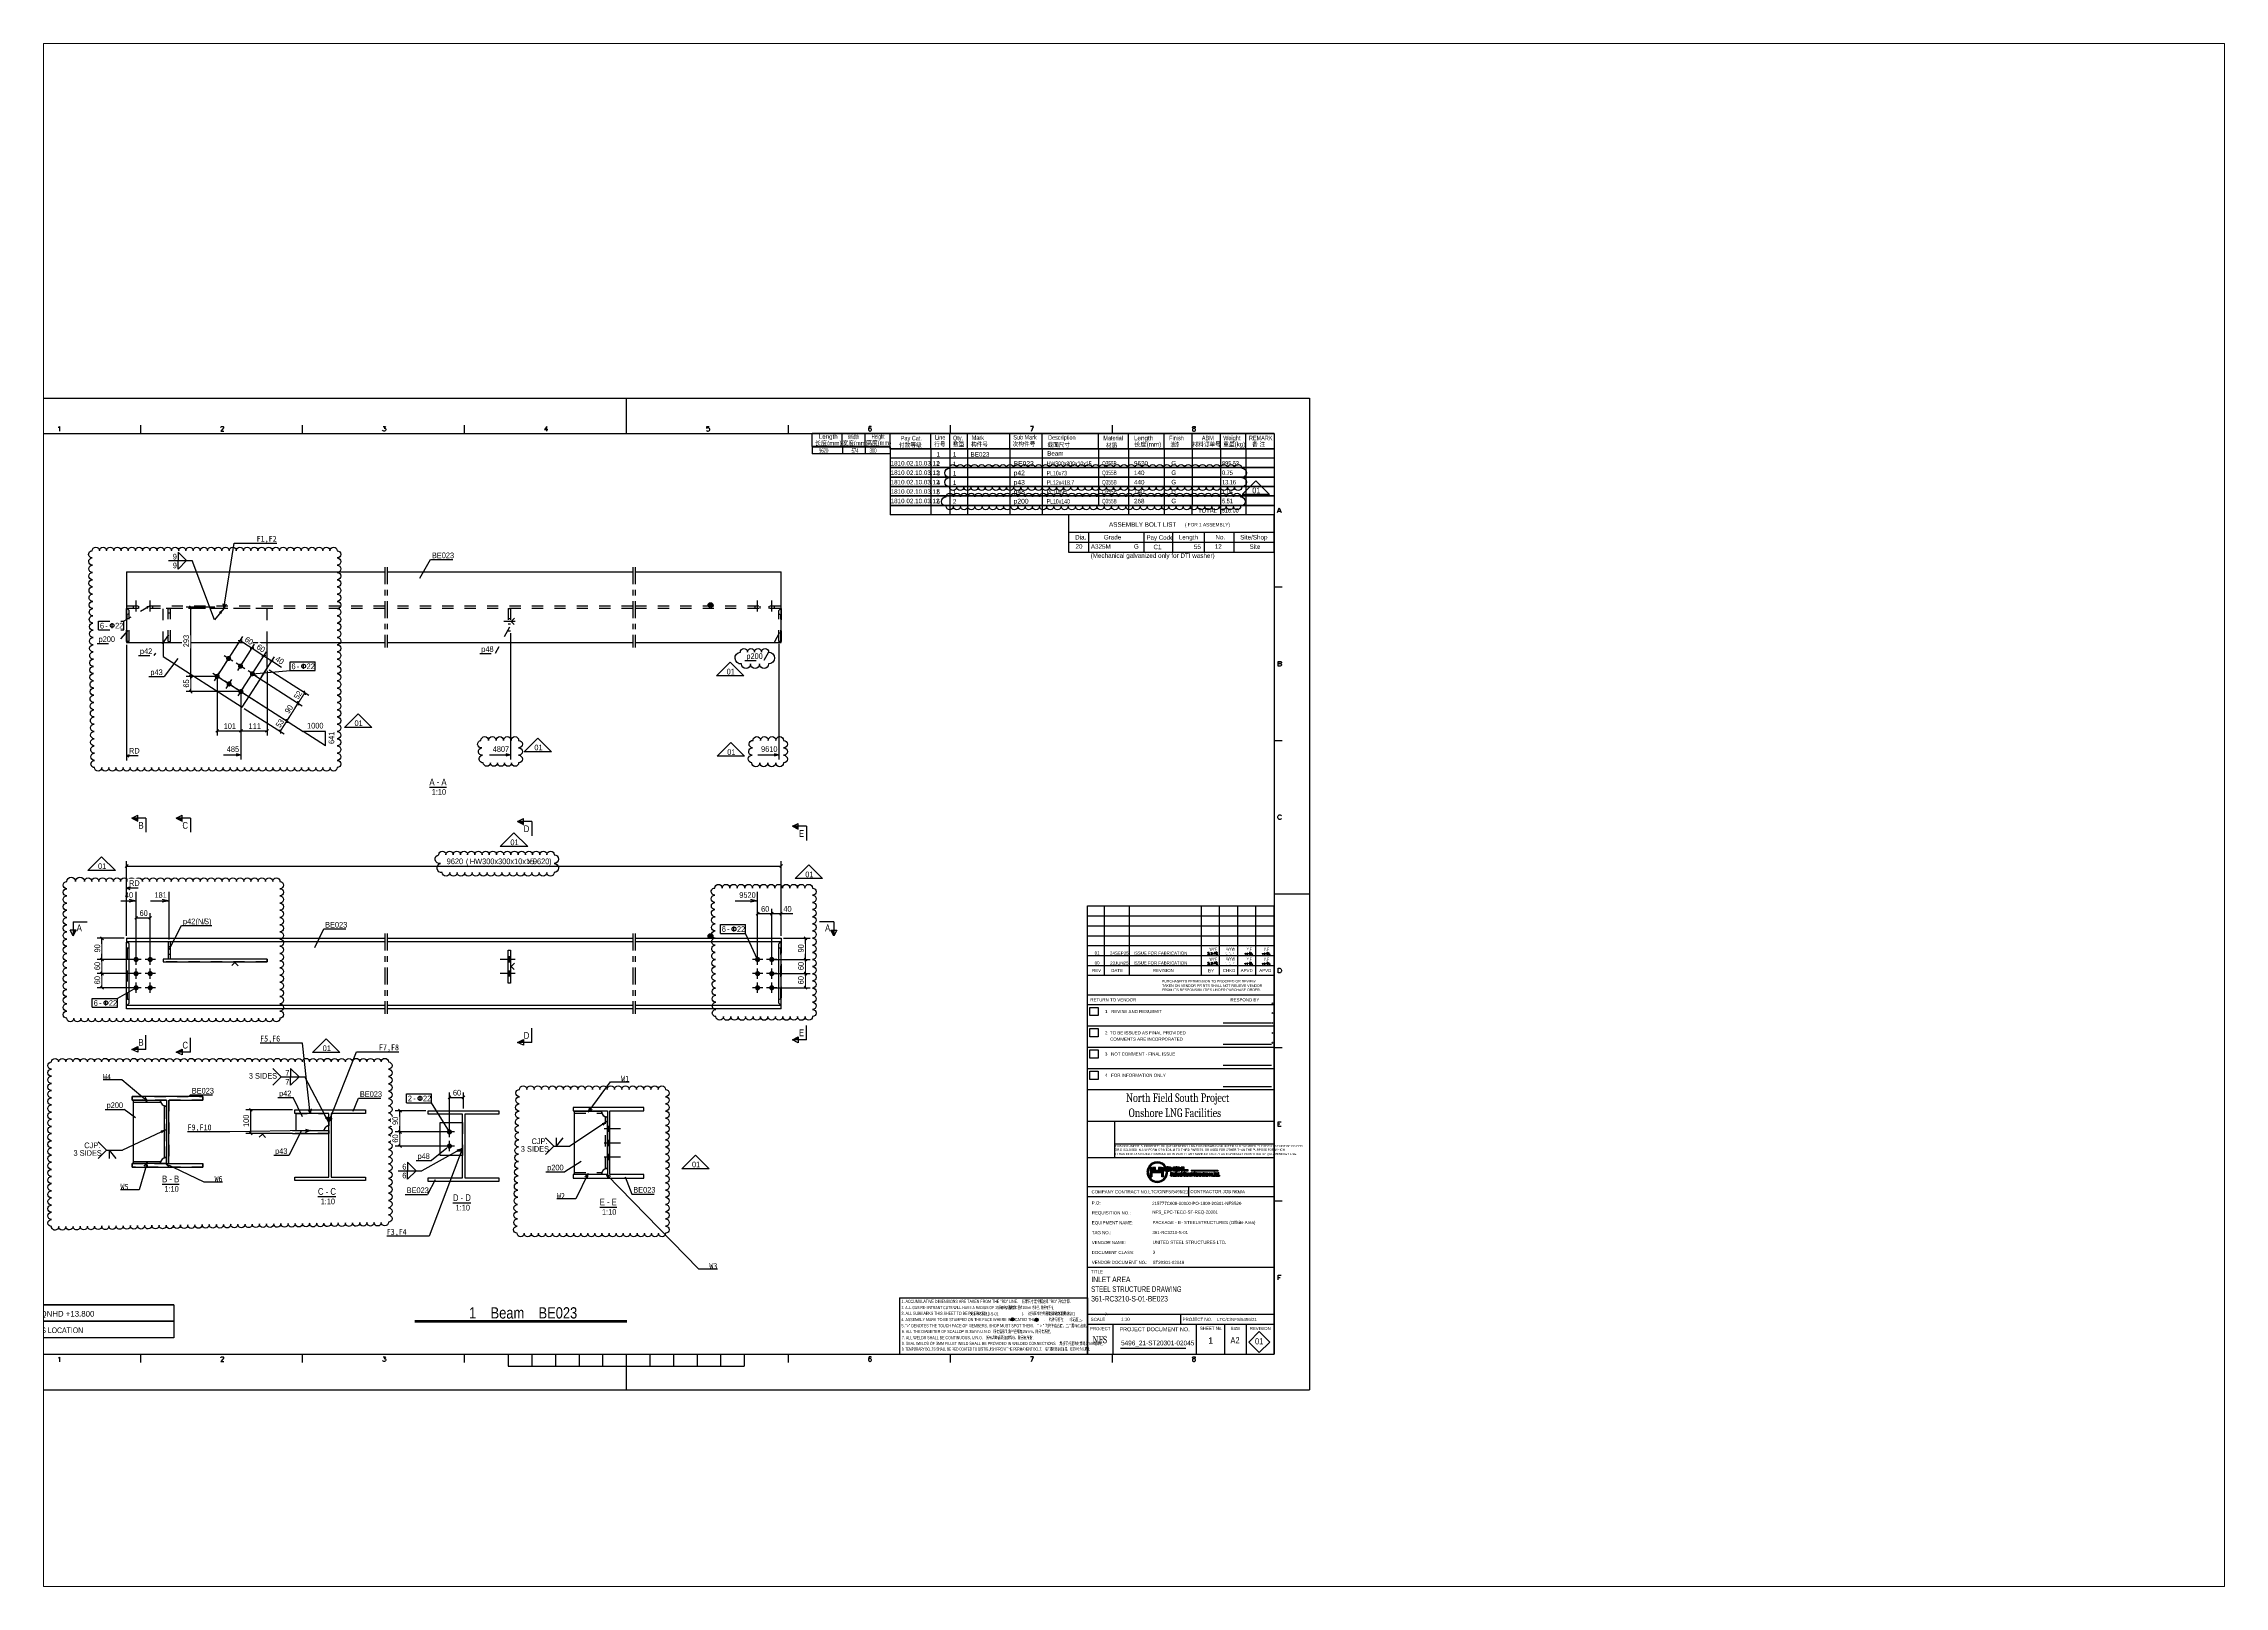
# Paper-space layout 'Layout1' of a CAD drawing. Header units: millimetres. Extents: x 0 to 594, y 0 to 420.
# The model-space entities are those that its viewports show. They can reach past a viewport. Long polylines and large blocks are cut down to what shows.
import ezdxf

# ---------------------------------------------------------------- set-up
doc = ezdxf.new("R2010")
doc.units = ezdxf.units.MM
doc.linetypes.add('DXK_LINE_DOT2', pattern=[3.9198, 1.9599, -1.9599])
doc.linetypes.add('DXK_LINE_DOT3', pattern=[5.9187, 2.979, -0.9799, 0.9799, -0.9799])
doc.layers.add('Viewport layer', color=7, linetype='Continuous', plot=False)
doc.layers.add('WELD_LABELS', color=5, linetype='Continuous')
doc.styles.add('Arial', font='ARIAL.TTF', dxfattribs={"height": 0.2})
doc.styles.add('Arial Narrow', font='ARIALN.TTF', dxfattribs={"height": 0.2})
doc.styles.add('Cambria', font='CAMBRIA.TTC', dxfattribs={"height": 0.2})
doc.styles.add('Cambria Math', font='CAMBRIA.TTC', dxfattribs={"height": 0.2})

# ---------------------------------------------------------------- blocks, each defined once
blk = doc.blocks.new('Unknown-251777438-5465')
at = {"color": 7, "linetype": 'Continuous'}
for p, q in [((-73.96, 244.18), (521.04, 244.18)), ((-73.96, 244.18), (-73.96, -176.53)), ((231.05, 244.18), (231.05, 229.16)), ((521.04, 244.18), (521.04, -176.53)), ((-10.03, 231.8), (-9.84, 231.9)), ((-9.84, 231.9), (-9.56, 232.19)), ((-9.56, 232.19), (-9.56, 230.18)), ((24.82, 232.66), (24.82, 229.16)), ((59.01, 231.78), (59.11, 231.97)), ((59.01, 231.68), (59.01, 231.78)), ((59.11, 231.97), (59.2, 232.07)), ((59.2, 232.07), (59.39, 232.16)), ((59.39, 232.16), (59.77, 232.16)), ((59.77, 232.16), (59.96, 232.07)), ((59.96, 232.07), (60.05, 231.97)), ((60.05, 231.97), (60.15, 231.78)), ((60.15, 231.59), (60.05, 231.4)), ((60.15, 231.78), (60.15, 231.59)), ((93.56, 232.66), (93.56, 229.16)), ((127.85, 232.16), (128.9, 232.16)), ((128.9, 232.16), (128.32, 231.4)), ((162.31, 232.66), (162.31, 229.16)), ((197.36, 232.16), (196.4, 230.83)), ((197.36, 230.16), (197.36, 232.16)), ((265.24, 231.3), (265.33, 232.16)), ((265.33, 232.16), (266.28, 232.16)), ((265.61, 231.49), (265.33, 231.4)), ((265.9, 231.49), (265.61, 231.49)), ((266.18, 231.4), (265.9, 231.49)), ((299.8, 232.66), (299.8, 229.16)), ((334.03, 231.78), (333.93, 231.3)), ((334.22, 232.07), (334.03, 231.78)), ((334.5, 232.16), (334.22, 232.07)), ((334.69, 232.16), (334.5, 232.16)), ((334.98, 232.07), (334.69, 232.16)), ((335.07, 231.87), (334.98, 232.07)), ((368.53, 232.66), (368.53, 229.16)), ((403.98, 232.16), (402.64, 232.16)), ((403.02, 230.16), (403.98, 232.16)), ((437.27, 232.66), (437.27, 229.16)), ((471.46, 231.87), (471.56, 232.07)), ((471.46, 231.68), (471.46, 231.87)), ((471.56, 231.49), (471.46, 231.68)), ((471.56, 232.07), (471.84, 232.16)), ((471.75, 231.4), (471.56, 231.49)), ((471.84, 232.16), (472.23, 232.16)), ((472.23, 232.16), (472.51, 232.07)), ((472.51, 231.49), (472.32, 231.4)), ((472.51, 232.07), (472.61, 231.87)), ((472.61, 231.68), (472.51, 231.49)), ((472.61, 231.87), (472.61, 231.68)), ((-43.92, 229.16), (506.01, 229.16)), ((-43.92, 229.16), (-43.92, -161.5)), ((59.87, 231.11), (58.92, 230.16)), ((58.92, 230.16), (60.24, 230.16)), ((60.05, 231.4), (59.87, 231.11)), ((127.75, 230.35), (127.65, 230.54)), ((127.85, 230.25), (127.75, 230.35)), ((128.13, 230.16), (127.85, 230.25)), ((128.42, 230.16), (128.13, 230.16)), ((128.32, 231.4), (128.61, 231.4)), ((128.71, 230.25), (128.42, 230.16)), ((128.61, 231.4), (128.8, 231.3)), ((128.9, 230.44), (128.71, 230.25)), ((128.8, 231.3), (128.9, 231.21)), ((128.9, 231.21), (128.99, 230.92)), ((128.99, 230.73), (128.9, 230.44)), ((128.99, 230.92), (128.99, 230.73)), ((196.4, 230.83), (197.83, 230.83)), ((265.14, 230.54), (265.24, 230.35)), ((265.33, 231.4), (265.24, 231.3)), ((265.24, 230.35), (265.33, 230.25)), ((265.33, 230.25), (265.61, 230.16)), ((265.61, 230.16), (265.9, 230.16)), ((265.9, 230.16), (266.18, 230.25)), ((266.37, 231.21), (266.18, 231.4)), ((266.18, 230.25), (266.37, 230.44)), ((266.47, 230.92), (266.37, 231.21)), ((266.37, 230.44), (266.47, 230.73)), ((266.47, 230.73), (266.47, 230.92)), ((333.93, 231.3), (333.93, 230.83)), ((334.03, 231.11), (333.93, 230.83)), ((333.93, 230.83), (334.03, 230.44)), ((334.22, 231.3), (334.03, 231.11)), ((334.03, 230.44), (334.22, 230.25)), ((334.5, 231.4), (334.22, 231.3)), ((334.22, 230.25), (334.5, 230.16)), ((334.6, 231.4), (334.5, 231.4)), ((334.5, 230.16), (334.6, 230.16)), ((334.88, 231.3), (334.6, 231.4)), ((334.6, 230.16), (334.88, 230.25)), ((335.07, 231.11), (334.88, 231.3)), ((334.88, 230.25), (335.07, 230.44)), ((335.17, 230.83), (335.07, 231.11)), ((335.07, 230.44), (335.17, 230.73)), ((335.17, 230.73), (335.17, 230.83)), ((471.46, 231.02), (471.37, 230.83)), ((471.37, 230.83), (471.37, 230.54)), ((471.37, 230.54), (471.46, 230.35)), ((471.65, 231.21), (471.46, 231.02)), ((471.46, 230.35), (471.56, 230.25)), ((471.56, 230.25), (471.84, 230.16)), ((471.94, 231.3), (471.65, 231.21)), ((472.13, 231.3), (471.75, 231.4)), ((471.84, 230.16), (472.23, 230.16)), ((472.32, 231.4), (471.94, 231.3)), ((472.42, 231.21), (472.13, 231.3)), ((472.23, 230.16), (472.51, 230.25)), ((472.61, 231.02), (472.42, 231.21)), ((472.51, 230.25), (472.61, 230.35)), ((472.71, 230.83), (472.61, 231.02)), ((472.61, 230.35), (472.71, 230.54)), ((472.71, 230.54), (472.71, 230.83)), ((506.01, 229.16), (506.01, -161.5)), ((-46.46, 195.6), (-45.7, 197.61)), ((-46.18, 196.27), (-45.22, 196.27)), ((-45.7, 197.61), (-44.93, 195.6)), ((507.47, 195.6), (508.24, 197.61)), ((507.76, 196.27), (508.71, 196.27)), ((508.24, 197.61), (509, 195.6)), ((-47.42, 164.04), (-43.92, 164.04)), ((506.01, 164.04), (509.52, 164.04)), ((-46.15, 130.49), (-46.15, 132.49)), ((-46.15, 132.49), (-45.29, 132.49)), ((-45.29, 131.54), (-46.15, 131.54)), ((-46.15, 131.54), (-45.29, 131.54)), ((-45.29, 130.49), (-46.15, 130.49)), ((-45.29, 132.49), (-45.01, 132.4)), ((-45.01, 131.63), (-45.29, 131.54)), ((-45.29, 131.54), (-45.01, 131.44)), ((-45.01, 130.58), (-45.29, 130.49)), ((-45.01, 132.4), (-44.91, 132.3)), ((-44.91, 131.73), (-45.01, 131.63)), ((-45.01, 131.44), (-44.91, 131.35)), ((-44.91, 130.68), (-45.01, 130.58)), ((-44.91, 132.3), (-44.82, 132.11)), ((-44.82, 131.92), (-44.91, 131.73)), ((-44.91, 131.35), (-44.82, 131.16)), ((-44.82, 130.87), (-44.91, 130.68)), ((-44.82, 132.11), (-44.82, 131.92)), ((-44.82, 131.16), (-44.82, 130.87)), ((507.78, 130.49), (507.78, 132.49)), ((507.78, 132.49), (508.65, 132.49)), ((508.65, 131.54), (507.78, 131.54)), ((507.78, 131.54), (508.65, 131.54)), ((508.65, 130.49), (507.78, 130.49)), ((508.65, 132.49), (508.94, 132.4)), ((508.94, 131.63), (508.65, 131.54)), ((508.65, 131.54), (508.94, 131.44)), ((508.94, 130.58), (508.65, 130.49)), ((508.94, 132.4), (509.03, 132.3)), ((509.03, 131.73), (508.94, 131.63)), ((508.94, 131.44), (509.03, 131.35)), ((509.03, 130.68), (508.94, 130.58)), ((509.03, 132.3), (509.13, 132.11)), ((509.13, 131.92), (509.03, 131.73)), ((509.03, 131.35), (509.13, 131.16)), ((509.13, 130.87), (509.03, 130.68)), ((509.13, 132.11), (509.13, 131.92)), ((509.13, 131.16), (509.13, 130.87)), ((-47.42, 98.94), (-43.92, 98.94)), ((506.01, 98.94), (509.52, 98.94)), ((-46.24, 66.62), (-46.15, 66.9)), ((-46.24, 66.14), (-46.24, 66.62)), ((-46.15, 65.85), (-46.24, 66.14)), ((-46.15, 66.9), (-46.05, 67.09)), ((-46.05, 65.66), (-46.15, 65.85)), ((-46.05, 67.09), (-45.86, 67.28)), ((-45.86, 65.47), (-46.05, 65.66)), ((-45.86, 67.28), (-45.67, 67.38)), ((-45.67, 65.38), (-45.86, 65.47)), ((-45.67, 67.38), (-45.29, 67.38)), ((-45.29, 65.38), (-45.67, 65.38)), ((-45.29, 67.38), (-45.1, 67.28)), ((-45.1, 65.47), (-45.29, 65.38)), ((-45.1, 67.28), (-44.91, 67.09)), ((-44.91, 65.66), (-45.1, 65.47)), ((-44.91, 67.09), (-44.82, 66.9)), ((-44.82, 65.85), (-44.91, 65.66)), ((507.69, 66.62), (507.78, 66.9)), ((507.69, 66.14), (507.69, 66.62)), ((507.78, 65.85), (507.69, 66.14)), ((507.78, 66.9), (507.88, 67.09)), ((507.88, 65.66), (507.78, 65.85)), ((507.88, 67.09), (508.07, 67.28)), ((508.07, 65.47), (507.88, 65.66)), ((508.07, 67.28), (508.26, 67.38)), ((508.26, 65.38), (508.07, 65.47)), ((508.26, 67.38), (508.65, 67.38)), ((508.65, 65.38), (508.26, 65.38)), ((508.65, 67.38), (508.84, 67.28)), ((508.84, 65.47), (508.65, 65.38)), ((508.84, 67.28), (509.03, 67.09)), ((509.03, 65.66), (508.84, 65.47)), ((509.03, 67.09), (509.13, 66.9)), ((509.13, 65.85), (509.03, 65.66)), ((-73.96, 33.83), (-43.92, 33.83)), ((506.01, 33.83), (521.04, 33.83)), ((506.01, 30.33), (506.01, -161.5)), ((-46.15, 0.27), (-46.15, 2.28)), ((-46.15, 2.28), (-45.48, 2.28)), ((-45.48, 0.27), (-46.15, 0.27)), ((-45.48, 2.28), (-45.2, 2.18)), ((-45.2, 0.37), (-45.48, 0.27)), ((-45.2, 2.18), (-45.01, 1.99)), ((-45.01, 0.56), (-45.2, 0.37)), ((-45.01, 1.99), (-44.91, 1.8)), ((-44.91, 0.75), (-45.01, 0.56)), ((-44.91, 1.8), (-44.82, 1.51)), ((-44.82, 1.04), (-44.91, 0.75)), ((-44.82, 1.51), (-44.82, 1.04)), ((507.78, 0.27), (507.78, 2.28)), ((507.78, 2.28), (508.45, 2.28)), ((508.45, 0.27), (507.78, 0.27)), ((508.45, 2.28), (508.74, 2.18)), ((508.74, 0.37), (508.45, 0.27)), ((508.74, 2.18), (508.94, 1.99)), ((508.94, 0.56), (508.74, 0.37)), ((508.94, 1.99), (509.03, 1.8)), ((509.03, 0.75), (508.94, 0.56)), ((509.03, 1.8), (509.13, 1.51)), ((509.13, 1.04), (509.03, 0.75)), ((509.13, 1.51), (509.13, 1.04)), ((-47.42, -31.29), (-43.92, -31.29)), ((506.01, -31.29), (509.52, -31.29)), ((-46.15, -64.84), (-46.15, -62.84)), ((-46.15, -62.84), (-44.91, -62.84)), ((-46.15, -63.79), (-45.38, -63.79)), ((507.79, -64.84), (507.79, -62.84)), ((507.79, -62.84), (509.03, -62.84)), ((507.79, -63.79), (508.55, -63.79)), ((-44.91, -64.84), (-46.15, -64.84)), ((509.03, -64.84), (507.79, -64.84)), ((-47.42, -96.39), (-43.92, -96.39)), ((506.01, -96.39), (509.52, -96.39)), ((-46.1, -129.95), (-46.1, -127.95)), ((-46.1, -127.95), (-44.87, -127.95)), ((-46.1, -128.91), (-45.34, -128.91)), ((507.83, -129.95), (507.83, -127.95)), ((507.83, -127.95), (509.08, -127.95)), ((507.83, -128.91), (508.6, -128.91)), ((-43.92, -161.5), (506.01, -161.5)), ((-9.98, -163.14), (-9.79, -163.04)), ((-9.79, -163.04), (-9.51, -162.76)), ((-9.51, -162.76), (-9.51, -164.76)), ((24.82, -161.5), (24.82, -165.01)), ((59.87, -163.55), (58.92, -164.51)), ((58.92, -164.51), (60.24, -164.51)), ((59.01, -162.89), (59.11, -162.7)), ((59.01, -162.98), (59.01, -162.89)), ((59.11, -162.7), (59.2, -162.6)), ((59.2, -162.6), (59.39, -162.51)), ((59.39, -162.51), (59.77, -162.51)), ((59.77, -162.51), (59.96, -162.6)), ((60.05, -163.27), (59.87, -163.55)), ((59.96, -162.6), (60.05, -162.7)), ((60.05, -162.7), (60.15, -162.89)), ((60.15, -163.08), (60.05, -163.27)), ((60.15, -162.89), (60.15, -163.08)), ((93.56, -161.5), (93.56, -165.01)), ((127.75, -164.32), (127.65, -164.13)), ((127.85, -164.41), (127.75, -164.32)), ((127.85, -162.51), (128.9, -162.51)), ((128.13, -164.51), (127.85, -164.41)), ((128.42, -164.51), (128.13, -164.51)), ((128.9, -162.51), (128.32, -163.27)), ((128.32, -163.27), (128.61, -163.27)), ((128.71, -164.41), (128.42, -164.51)), ((128.61, -163.27), (128.8, -163.36)), ((128.9, -164.22), (128.71, -164.41)), ((128.8, -163.36), (128.9, -163.46)), ((128.9, -163.46), (128.99, -163.75)), ((128.99, -163.94), (128.9, -164.22)), ((128.99, -163.75), (128.99, -163.94)), ((162.31, -161.5), (162.31, -165.01)), ((180.96, -161.5), (180.96, -166.51)), ((180.96, -166.51), (281.13, -166.51)), ((190.98, -161.5), (190.98, -166.51)), ((200.99, -161.5), (200.99, -166.51)), ((211.02, -161.5), (211.02, -166.51)), ((221.04, -161.5), (221.04, -166.51)), ((231.05, -161.5), (231.05, -176.53)), ((241.07, -161.5), (241.07, -166.51)), ((251.08, -161.5), (251.08, -166.51)), ((261.1, -161.5), (261.1, -166.51)), ((271.11, -161.5), (271.11, -166.51)), ((281.13, -161.5), (281.13, -166.51)), ((299.8, -161.5), (299.8, -165.01)), ((334.03, -162.89), (333.93, -163.36)), ((333.93, -163.36), (333.93, -163.84)), ((334.03, -163.55), (333.93, -163.84)), ((333.93, -163.84), (334.03, -164.22)), ((334.22, -162.6), (334.03, -162.89)), ((334.22, -163.36), (334.03, -163.55)), ((334.03, -164.22), (334.22, -164.41)), ((334.5, -162.51), (334.22, -162.6)), ((334.5, -163.27), (334.22, -163.36)), ((334.22, -164.41), (334.5, -164.51)), ((334.69, -162.51), (334.5, -162.51)), ((334.6, -163.27), (334.5, -163.27)), ((334.5, -164.51), (334.6, -164.51)), ((334.88, -163.36), (334.6, -163.27)), ((334.6, -164.51), (334.88, -164.41)), ((334.98, -162.6), (334.69, -162.51)), ((335.07, -163.55), (334.88, -163.36)), ((334.88, -164.41), (335.07, -164.22)), ((335.07, -162.79), (334.98, -162.6)), ((335.17, -163.84), (335.07, -163.55)), ((335.07, -164.22), (335.17, -163.94)), ((335.17, -163.94), (335.17, -163.84)), ((368.53, -161.5), (368.53, -165.01)), ((403.98, -162.51), (402.64, -162.51)), ((403.02, -164.51), (403.98, -162.51)), ((426.07, -161.5), (506.01, -161.5)), ((437.26, -161.5), (437.26, -165.01)), ((471.46, -163.65), (471.37, -163.84)), ((471.37, -163.84), (471.37, -164.13)), ((471.37, -164.13), (471.46, -164.32)), ((471.46, -162.79), (471.56, -162.6)), ((471.46, -162.98), (471.46, -162.79)), ((471.56, -163.17), (471.46, -162.98)), ((471.66, -163.46), (471.46, -163.65)), ((471.46, -164.32), (471.56, -164.41)), ((471.56, -162.6), (471.85, -162.51)), ((471.75, -163.27), (471.56, -163.17)), ((471.56, -164.41), (471.85, -164.51)), ((471.94, -163.36), (471.66, -163.46)), ((472.13, -163.36), (471.75, -163.27)), ((471.85, -162.51), (472.23, -162.51)), ((471.85, -164.51), (472.23, -164.51)), ((472.33, -163.27), (471.94, -163.36)), ((472.42, -163.46), (472.13, -163.36)), ((472.23, -162.51), (472.52, -162.6)), ((472.23, -164.51), (472.52, -164.41)), ((472.52, -163.17), (472.33, -163.27)), ((472.61, -163.65), (472.42, -163.46)), ((472.52, -162.6), (472.61, -162.79)), ((472.61, -162.98), (472.52, -163.17)), ((472.52, -164.41), (472.61, -164.32)), ((472.61, -162.79), (472.61, -162.98)), ((472.71, -163.84), (472.61, -163.65)), ((472.61, -164.32), (472.71, -164.13)), ((472.71, -164.13), (472.71, -163.84)), ((-73.96, -176.53), (521.04, -176.53))]:
    blk.add_line(p, q, dxfattribs=at)
blk = doc.blocks.new('Unknown-251777438-11 - 2145')
at = {"color": 6, "linetype": 'Continuous'}
blk.add_line((147.51, 79.15), (154.79, 79.15), dxfattribs=at)
at = {"color": 0, "linetype": 'Continuous'}
blk.add_wipeout([(149.7, 79.9), (149.7, 82.9), (147.51, 82.9), (147.51, 79.9)], dxfattribs=at)
blk.add_wipeout([(151.7, 79.9), (151.7, 82.9), (150.6, 82.9), (150.6, 79.9)], dxfattribs=at)
blk.add_wipeout([(154.79, 79.9), (154.79, 82.9), (152.6, 82.9), (152.6, 79.9)], dxfattribs=at)
blk.add_wipeout([(153.82, 75.9), (153.82, 78.4), (148.48, 78.4), (148.48, 75.9)], dxfattribs=at)
at = {"color": 6, "linetype": 'Continuous', "style": 'Arial Narrow'}
for s, height, p in [('A', 2.86, (147.51, 79.9)), ('1:10', 2.386, (148.48, 75.9)), ('-', 2.86, (150.6, 79.9)), ('A', 2.86, (152.6, 79.9))]:
    blk.add_text(s, height=height, dxfattribs=at).set_placement(p)
blk = doc.blocks.new('Unknown-251777438-13 - 4826')
at = {"color": 6, "linetype": 'Continuous'}
blk.add_line((34.05, -89.29), (41.32, -89.29), dxfattribs=at)
at = {"color": 0, "linetype": 'Continuous'}
blk.add_wipeout([(36.24, -88.54), (36.24, -85.54), (34.05, -85.54), (34.05, -88.54)], dxfattribs=at)
blk.add_wipeout([(38.23, -88.54), (38.23, -85.54), (37.14, -85.54), (37.14, -88.54)], dxfattribs=at)
blk.add_wipeout([(41.32, -88.54), (41.32, -85.54), (39.13, -85.54), (39.13, -88.54)], dxfattribs=at)
blk.add_wipeout([(40.35, -92.54), (40.35, -90.04), (35.02, -90.04), (35.02, -92.54)], dxfattribs=at)
at = {"color": 6, "linetype": 'Continuous', "style": 'Arial Narrow'}
for s, height, p in [('B', 2.86, (34.05, -88.54)), ('1:10', 2.386, (35.02, -92.54)), ('-', 2.86, (37.14, -88.54)), ('B', 2.86, (39.13, -88.54))]:
    blk.add_text(s, height=height, dxfattribs=at).set_placement(p)
blk = doc.blocks.new('Unknown-251777438-14 - 2361')
at = {"color": 6, "linetype": 'Continuous'}
blk.add_line((157.47, -97.22), (165.11, -97.22), dxfattribs=at)
at = {"color": 0, "linetype": 'Continuous'}
blk.add_wipeout([(159.85, -96.47), (159.85, -93.47), (157.47, -93.47), (157.47, -96.47)], dxfattribs=at)
blk.add_wipeout([(161.84, -96.47), (161.84, -93.47), (160.75, -93.47), (160.75, -96.47)], dxfattribs=at)
blk.add_wipeout([(165.11, -96.47), (165.11, -93.47), (162.74, -93.47), (162.74, -96.47)], dxfattribs=at)
blk.add_wipeout([(163.96, -100.47), (163.96, -97.97), (158.63, -97.97), (158.63, -100.47)], dxfattribs=at)
at = {"color": 6, "linetype": 'Continuous', "style": 'Arial Narrow'}
for s, height, p in [('D', 2.86, (157.47, -96.47)), ('1:10', 2.386, (158.63, -100.47)), ('-', 2.86, (160.75, -96.47)), ('D', 2.86, (162.74, -96.47))]:
    blk.add_text(s, height=height, dxfattribs=at).set_placement(p)
blk = doc.blocks.new('Unknown-251777438-15 - 2407')
at = {"color": 6, "linetype": 'Continuous'}
blk.add_line((219.79, -99.05), (227.06, -99.05), dxfattribs=at)
at = {"color": 0, "linetype": 'Continuous'}
blk.add_wipeout([(221.98, -98.3), (221.98, -95.3), (219.79, -95.3), (219.79, -98.3)], dxfattribs=at)
blk.add_wipeout([(223.97, -98.3), (223.97, -95.3), (222.88, -95.3), (222.88, -98.3)], dxfattribs=at)
blk.add_wipeout([(227.06, -98.3), (227.06, -95.3), (224.87, -95.3), (224.87, -98.3)], dxfattribs=at)
blk.add_wipeout([(226.09, -102.3), (226.09, -99.8), (220.76, -99.8), (220.76, -102.3)], dxfattribs=at)
at = {"color": 6, "linetype": 'Continuous', "style": 'Arial Narrow'}
for s, height, p in [('E', 2.86, (219.79, -98.3)), ('1:10', 2.386, (220.76, -102.3)), ('-', 2.86, (222.88, -98.3)), ('E', 2.86, (224.87, -98.3))]:
    blk.add_text(s, height=height, dxfattribs=at).set_placement(p)
blk = doc.blocks.new('Unknown-251777438-16 - 4868')
at = {"color": 6, "linetype": 'Continuous'}
blk.add_line((100.2, -94.6), (107.84, -94.6), dxfattribs=at)
at = {"color": 0, "linetype": 'Continuous'}
blk.add_wipeout([(102.57, -93.85), (102.57, -90.85), (100.2, -90.85), (100.2, -93.85)], dxfattribs=at)
blk.add_wipeout([(104.57, -93.85), (104.57, -90.85), (103.47, -90.85), (103.47, -93.85)], dxfattribs=at)
blk.add_wipeout([(107.84, -93.85), (107.84, -90.85), (105.47, -90.85), (105.47, -93.85)], dxfattribs=at)
blk.add_wipeout([(106.69, -97.85), (106.69, -95.35), (101.35, -95.35), (101.35, -97.85)], dxfattribs=at)
at = {"color": 6, "linetype": 'Continuous', "style": 'Arial Narrow'}
for s, height, p in [('C', 2.86, (100.2, -93.85)), ('C', 2.86, (105.47, -93.85)), ('1:10', 2.386, (101.35, -97.85)), ('-', 2.86, (103.47, -93.85))]:
    blk.add_text(s, height=height, dxfattribs=at).set_placement(p)
blk = doc.blocks.new('Part-251777438-2146 - 2145')
at = {"color": 7, "linetype": 'DXK_LINE_DOT2'}
for p, q in [((180.92, 154.93), (180.92, 145.43)), ((180.92, 154.93), (181.92, 154.93)), ((181.92, 154.93), (181.92, 145.43)), ((180.92, 145.43), (181.92, 145.43))]:
    blk.add_line(p, q, dxfattribs=at)
at = {"color": 2, "linetype": 'Continuous'}
for q in [(183.62, 150.83), (183.52, 148.13)]:
    blk.add_line((182.22, 149.43), q, dxfattribs=at)
blk = doc.blocks.new('Part-251777438-2151 - 2145')
at = {"linetype": 'Continuous'}
blk.add_hatch(color=2, dxfattribs=at).paths.add_polyline_path([(266.82, 155.43), (266.02, 156.83), (267.62, 156.83)])
at = {"color": 2, "linetype": 'Continuous'}
for p, q in [((19, 170.43), (19, 140.43)), ((19, 170.43), (128.58, 170.43)), ((129.58, 170.43), (233.86, 170.43)), ((234.86, 170.43), (296.82, 170.43)), ((296.82, 140.43), (296.82, 170.43)), ((266.82, 155.43), (266.02, 156.83)), ((266.02, 156.83), (267.62, 156.83)), ((267.62, 156.83), (266.82, 155.43)), ((19, 140.43), (128.58, 140.43)), ((129.58, 140.43), (233.86, 140.43)), ((234.86, 140.43), (296.82, 140.43))]:
    blk.add_line(p, q, dxfattribs=at)
at = {"color": 4, "linetype": 'DXK_LINE_DOT3'}
for p, q in [((128.58, 172.44), (128.58, 138.43)), ((129.58, 172.44), (129.58, 138.43)), ((233.86, 172.44), (233.86, 138.43)), ((234.86, 172.44), (234.86, 138.43))]:
    blk.add_line(p, q, dxfattribs=at)
at = {"color": 7, "linetype": 'DXK_LINE_DOT2'}
for p, q in [((128.58, 155.93), (19, 155.93)), ((128.58, 154.93), (19, 154.93)), ((233.86, 155.93), (129.58, 155.93)), ((233.86, 154.93), (129.58, 154.93)), ((296.82, 155.93), (234.86, 155.93)), ((296.82, 154.93), (234.86, 154.93))]:
    blk.add_line(p, q, dxfattribs=at)
at = {"color": 2, "linetype": 'Continuous'}
blk.add_circle((266.82, 156.33), 1, dxfattribs=at)
blk = doc.blocks.new('Part-251777438-3555 - 2145')
at = {"color": 7, "linetype": 'DXK_LINE_DOT2'}
for p, q in [((78.58, 154.93), (34.56, 154.93)), ((34.56, 140.43), (34.56, 154.93)), ((78.58, 140.43), (78.58, 154.93))]:
    blk.add_line(p, q, dxfattribs=at)
at = {"color": 2, "linetype": 'Continuous'}
for p, q in [((34.56, 140.43), (34.56, 134.53)), ((78.58, 129.49), (78.58, 140.43)), ((34.56, 134.53), (68.06, 113.07)), ((68.06, 113.07), (78.58, 129.49))]:
    blk.add_line(p, q, dxfattribs=at)
blk = doc.blocks.new('Bolt-251777438-2152 - 2145')
at = {"color": 3, "linetype": 'DXK_LINE_DOT2'}
for p, q in [((183.86, 149.43), (177.52, 149.43)), ((183.86, 149.43), (177.52, 149.43)), ((181.92, 150.53), (180.92, 150.53)), ((181.92, 150.53), (180.92, 150.53)), ((181.92, 148.33), (180.92, 148.33)), ((181.92, 148.33), (180.92, 148.33))]:
    blk.add_line(p, q, dxfattribs=at)
blk = doc.blocks.new('Part-251777438-3554 - 2145')
at = {"color": 7, "linetype": 'DXK_LINE_DOT2'}
for p, q in [((36.56, 140.93), (36.56, 154.93)), ((36.56, 154.93), (37.56, 154.93)), ((37.56, 152.93), (36.56, 152.93)), ((37.56, 140.93), (37.56, 154.93)), ((36.56, 140.93), (37.56, 140.93))]:
    blk.add_line(p, q, dxfattribs=at)
blk = doc.blocks.new('Part-251777438-3556 - 2145')
at = {"color": 7, "linetype": 'DXK_LINE_DOT2'}
for p, q in [((295.82, 154.13), (296.62, 154.93)), ((295.82, 140.93), (295.82, 154.13)), ((295.82, 152.58), (296.13, 152.48)), ((296.13, 152.48), (296.62, 152.43)), ((296.82, 154.93), (296.62, 154.93)), ((296.62, 140.93), (296.62, 152.43)), ((296.62, 152.43), (296.82, 152.43)), ((296.82, 154.93), (296.82, 140.93)), ((296.82, 140.93), (295.82, 140.93))]:
    blk.add_line(p, q, dxfattribs=at)
blk = doc.blocks.new('Part-251777438-3557 - 2145')
at = {"color": 7, "linetype": 'DXK_LINE_DOT2'}
for p, q in [((19.2, 154.93), (19, 154.93)), ((19, 140.93), (19, 154.93)), ((19.2, 152.43), (19, 152.43)), ((19.2, 154.93), (20, 154.13)), ((19.69, 152.48), (19.2, 152.43)), ((19.2, 140.93), (19.2, 152.43)), ((20, 152.58), (19.69, 152.48)), ((20, 140.93), (20, 154.13)), ((20, 140.93), (19, 140.93))]:
    blk.add_line(p, q, dxfattribs=at)
blk = doc.blocks.new('Bolt-251777438-3558 - 2145')
at = {"linetype": 'Continuous'}
for points in [[(61.68, 132.77, -1), (62.87, 134.62, -1)], [(66.73, 129.54, -1), (67.92, 131.39, -1)], [(56.82, 125.19, -1), (58.01, 127.05, -1)], [(61.88, 121.96, -1), (63.06, 123.81, -1)], [(66.93, 118.72, -1), (68.11, 120.57, -1)], [(71.78, 126.3, -1), (72.97, 128.15, -1)]]:
    blk.add_hatch(color=3, dxfattribs=at).paths.add_polyline_path(points)
at = {"color": 3, "linetype": 'Continuous'}
for p, q in [((64.12, 132.51), (60.42, 134.88)), ((61.09, 131.85), (63.46, 135.55)), ((69.18, 129.27), (65.47, 131.65)), ((66.14, 128.61), (68.51, 132.31)), ((59.27, 124.93), (55.56, 127.31)), ((56.23, 124.27), (58.6, 127.97)), ((64.32, 121.7), (60.62, 124.07)), ((61.28, 121.03), (63.66, 124.74)), ((69.37, 118.46), (65.67, 120.83)), ((66.33, 117.79), (68.71, 121.5)), ((74.23, 126.04), (70.52, 128.41)), ((71.19, 125.37), (73.56, 129.08))]:
    blk.add_line(p, q, dxfattribs=at)
blk = doc.blocks.new('Bolt-251777438-3559 - 2145')
at = {"color": 3, "linetype": 'DXK_LINE_DOT2'}
for p, q in [((286.82, 153.59), (286.82, 160.43)), ((286.82, 153.59), (286.82, 160.43)), ((286.82, 153.59), (286.82, 160.43)), ((292.82, 153.59), (292.82, 160.43)), ((292.82, 153.59), (292.82, 160.43)), ((292.82, 153.59), (292.82, 160.43)), ((285.72, 154.93), (285.72, 155.93)), ((285.72, 154.93), (285.72, 155.93)), ((285.72, 154.93), (285.72, 155.93)), ((287.92, 154.93), (287.92, 155.93)), ((287.92, 154.93), (287.92, 155.93)), ((287.92, 154.93), (287.92, 155.93)), ((291.72, 154.93), (291.72, 155.93)), ((291.72, 154.93), (291.72, 155.93)), ((291.72, 154.93), (291.72, 155.93)), ((293.92, 154.93), (293.92, 155.93)), ((293.92, 154.93), (293.92, 155.93)), ((293.92, 154.93), (293.92, 155.93))]:
    blk.add_line(p, q, dxfattribs=at)
blk = doc.blocks.new('Bolt-251777438-3560 - 2145')
at = {"color": 3, "linetype": 'DXK_LINE_DOT2'}
for p, q in [((23, 153.59), (23, 160.43)), ((23, 153.59), (23, 160.43)), ((23, 153.59), (23, 160.43)), ((29, 153.59), (29, 160.43)), ((29, 153.59), (29, 160.43)), ((29, 153.59), (29, 160.43)), ((21.9, 154.93), (21.9, 155.93)), ((21.9, 154.93), (21.9, 155.93)), ((21.9, 154.93), (21.9, 155.93)), ((24.1, 154.93), (24.1, 155.93)), ((24.1, 154.93), (24.1, 155.93)), ((24.1, 154.93), (24.1, 155.93)), ((27.9, 154.93), (27.9, 155.93)), ((27.9, 154.93), (27.9, 155.93)), ((27.9, 154.93), (27.9, 155.93)), ((30.1, 154.93), (30.1, 155.93)), ((30.1, 154.93), (30.1, 155.93)), ((30.1, 154.93), (30.1, 155.93))]:
    blk.add_line(p, q, dxfattribs=at)
blk = doc.blocks.new('Bolt-251777438-1714 - 1675')
at = {"linetype": 'Continuous'}
for points in [[(180.92, 7.1), (180.92, 4.9), (181.92, 4.9), (181.92, 7.1)], [(180.92, 1.1), (180.92, -1.1), (181.92, -1.1), (181.92, 1.1)]]:
    blk.add_hatch(color=3, dxfattribs=at).paths.add_polyline_path(points)
at = {"color": 3, "linetype": 'Continuous'}
for p, q in [((183.86, 6), (177.52, 6)), ((183.86, 0), (177.52, 0)), ((181.92, 7.1), (180.92, 7.1)), ((181.92, 4.9), (180.92, 4.9)), ((181.92, 1.1), (180.92, 1.1)), ((181.92, -1.1), (180.92, -1.1))]:
    blk.add_line(p, q, dxfattribs=at)
blk = doc.blocks.new('Part-251777438-1708 - 1675')
at = {"color": 2, "linetype": 'Continuous'}
for p, q in [((180.92, -4), (180.92, 10)), ((180.92, 10), (181.92, 10)), ((181.92, 10), (181.92, -4)), ((182.22, 3), (183.62, 4.4)), ((182.22, 3), (183.52, 1.7)), ((181.92, -4), (180.92, -4))]:
    blk.add_line(p, q, dxfattribs=at)
blk = doc.blocks.new('Part-251777438-3568 - 1675')
at = {"color": 2, "linetype": 'Continuous'}
for p, q in [((19.2, 13.4), (19, 13.4)), ((19, -13.4), (19, 13.4)), ((20, 12.6), (19.2, 13.4)), ((20, -12.6), (20, 12.6)), ((19.2, -13.4), (19, -13.4)), ((20, -12.6), (19.2, -13.4))]:
    blk.add_line(p, q, dxfattribs=at)
at = {"color": 7, "linetype": 'DXK_LINE_DOT2'}
for p, q in [((19, 10.9), (19.2, 10.9)), ((19.2, 10.9), (19.69, 10.95)), ((19.2, 10.9), (19.2, -10.9)), ((19.69, 10.95), (20, 11.04)), ((19, -10.9), (19.2, -10.9)), ((19.69, -10.95), (19.2, -10.9)), ((20, -11.04), (19.69, -10.95))]:
    blk.add_line(p, q, dxfattribs=at)
blk = doc.blocks.new('Part-251777438-1713 - 1675')
at = {"linetype": 'Continuous'}
blk.add_hatch(color=2, dxfattribs=at).paths.add_polyline_path([(266.82, 15), (266.02, 16.4), (267.62, 16.4)])
at = {"color": 2, "linetype": 'Continuous'}
for p, q in [((19, 15), (19, 13.4)), ((19, 15), (128.58, 15)), ((128.58, 13.5), (19, 13.5)), ((129.58, 15), (233.86, 15)), ((233.86, 13.5), (129.58, 13.5)), ((234.86, 15), (296.82, 15)), ((296.82, 13.5), (234.86, 13.5)), ((266.82, 15), (266.02, 16.4)), ((266.02, 16.4), (267.62, 16.4)), ((267.62, 16.4), (266.82, 15)), ((296.82, 15), (296.82, 13.5)), ((296.82, 13.5), (296.82, 13.4)), ((19, -15), (19, -13.4)), ((128.58, -13.5), (19, -13.5)), ((128.58, -15), (19, -15)), ((233.86, -13.5), (129.58, -13.5)), ((233.86, -15), (129.58, -15)), ((296.82, -13.5), (234.86, -13.5)), ((296.82, -15), (234.86, -15)), ((296.82, -15), (296.82, -13.4))]:
    blk.add_line(p, q, dxfattribs=at)
at = {"color": 7, "linetype": 'DXK_LINE_DOT2'}
for p, q in [((19, -13.4), (19, 13.4)), ((296.82, 13.5), (296.82, -13.4))]:
    blk.add_line(p, q, dxfattribs=at)
at = {"color": 4, "linetype": 'DXK_LINE_DOT3'}
for p, q in [((128.58, 17), (128.58, -17)), ((129.58, 17), (129.58, -17)), ((233.86, 17), (233.86, -17)), ((234.86, 17), (234.86, -17))]:
    blk.add_line(p, q, dxfattribs=at)
at = {"color": 2, "linetype": 'Continuous'}
blk.add_circle((266.82, 15.9), 1, dxfattribs=at)
blk = doc.blocks.new('Part-251777438-3565 - 1675')
at = {"color": 2, "linetype": 'Continuous'}
for p, q in [((36.56, 13.5), (36.56, 6.2)), ((37.56, 6.2), (37.56, 13.5))]:
    blk.add_line(p, q, dxfattribs=at)
at = {"color": 7, "linetype": 'DXK_LINE_DOT2'}
for p, q in [((37.56, 13.5), (36.56, 13.5)), ((36.56, 11.5), (37.56, 11.5)), ((36.56, 8.2), (37.56, 8.2)), ((37.56, 6.2), (36.56, 6.2))]:
    blk.add_line(p, q, dxfattribs=at)
blk = doc.blocks.new('Part-251777438-3566 - 1675')
at = {"color": 7, "linetype": 'DXK_LINE_DOT2'}
for p, q in [((78.58, 6.2), (34.56, 6.2)), ((34.56, 6.2), (34.56, 5)), ((78.58, 5), (34.56, 5)), ((78.58, 6.2), (78.58, 5))]:
    blk.add_line(p, q, dxfattribs=at)
at = {"color": 2, "linetype": 'Continuous'}
for p, q in [((78.58, 6.2), (34.56, 6.2)), ((34.56, 6.2), (34.56, 5)), ((34.56, 5), (78.58, 5)), ((64.9, 4.7), (63.6, 3.4)), ((64.9, 4.7), (66.3, 3.3)), ((78.58, 5), (78.58, 6.2))]:
    blk.add_line(p, q, dxfattribs=at)
blk = doc.blocks.new('Part-251777438-3567 - 1675')
at = {"color": 2, "linetype": 'Continuous'}
for p, q in [((296.62, 13.4), (295.82, 12.6)), ((295.82, -12.6), (295.82, 12.6)), ((296.82, 13.4), (296.62, 13.4)), ((296.82, -13.4), (296.82, 13.4)), ((296.62, -13.4), (295.82, -12.6)), ((296.82, -13.4), (296.62, -13.4))]:
    blk.add_line(p, q, dxfattribs=at)
at = {"color": 7, "linetype": 'DXK_LINE_DOT2'}
for p, q in [((295.82, 11.04), (296.13, 10.95)), ((296.13, 10.95), (296.62, 10.9)), ((296.62, 10.9), (296.82, 10.9)), ((296.62, -10.9), (296.62, 10.9)), ((296.13, -10.95), (295.82, -11.04)), ((296.62, -10.9), (296.13, -10.95)), ((296.82, -10.9), (296.62, -10.9))]:
    blk.add_line(p, q, dxfattribs=at)
blk = doc.blocks.new('Bolt-251777438-3570 - 1675')
at = {"linetype": 'Continuous'}
for points in [[(285.72, 6, -1), (287.92, 6, -1)], [(285.72, 0, -1), (287.92, 0, -1)], [(291.72, 6, -1), (293.92, 6, -1)], [(291.72, 0, -1), (293.92, 0, -1)], [(285.72, -6, -1), (287.92, -6, -1)], [(291.72, -6, -1), (293.92, -6, -1)]]:
    blk.add_hatch(color=3, dxfattribs=at).paths.add_polyline_path(points)
at = {"color": 3, "linetype": 'Continuous'}
for p, q in [((289.02, 6), (284.62, 6)), ((286.82, 3.8), (286.82, 8.2)), ((286.82, -2.2), (286.82, 2.2)), ((295.02, 6), (290.62, 6)), ((292.82, 3.8), (292.82, 8.2)), ((292.82, -2.2), (292.82, 2.2)), ((289.02, 0), (284.62, 0)), ((289.02, -6), (284.62, -6)), ((286.82, -8.2), (286.82, -3.8)), ((295.02, 0), (290.62, 0)), ((295.02, -6), (290.62, -6)), ((292.82, -8.2), (292.82, -3.8))]:
    blk.add_line(p, q, dxfattribs=at)
blk = doc.blocks.new('Bolt-251777438-3571 - 1675')
at = {"linetype": 'Continuous'}
for points in [[(21.9, 6, -1), (24.1, 6, -1)], [(21.9, 0, -1), (24.1, 0, -1)], [(27.9, 6, -1), (30.1, 6, -1)], [(27.9, 0, -1), (30.1, 0, -1)], [(21.9, -6, -1), (24.1, -6, -1)], [(27.9, -6, -1), (30.1, -6, -1)]]:
    blk.add_hatch(color=3, dxfattribs=at).paths.add_polyline_path(points)
at = {"color": 3, "linetype": 'Continuous'}
for p, q in [((25.2, 6), (20.8, 6)), ((23, 3.8), (23, 8.2)), ((23, -2.2), (23, 2.2)), ((31.2, 6), (26.8, 6)), ((29, 3.8), (29, 8.2)), ((29, -2.2), (29, 2.2)), ((25.2, 0), (20.8, 0)), ((25.2, -6), (20.8, -6)), ((23, -8.2), (23, -3.8)), ((31.2, 0), (26.8, 0)), ((31.2, -6), (26.8, -6)), ((29, -8.2), (29, -3.8))]:
    blk.add_line(p, q, dxfattribs=at)
blk = doc.blocks.new('Part-251777438-4831 - 4826')
at = {"color": 2, "linetype": 'Continuous'}
for p, q in [((21.87, -53.73), (33.37, -53.73)), ((21.87, -80.53), (21.87, -53.73)), ((21.87, -54.53), (33.51, -54.53)), ((33.42, -54.21), (33.37, -53.73)), ((33.51, -54.53), (33.42, -54.21)), ((33.56, -54.68), (33.51, -54.53)), ((35.07, -56.08), (34.91, -56.03)), ((35.07, -78.17), (35.07, -56.08)), ((35.38, -56.18), (35.07, -56.08)), ((35.87, -56.23), (35.38, -56.18)), ((21.87, -79.73), (33.51, -79.73)), ((33.37, -80.53), (21.87, -80.53)), ((33.37, -80.53), (33.42, -80.04)), ((33.42, -80.04), (33.51, -79.73)), ((33.51, -79.73), (33.56, -79.57)), ((34.91, -78.22), (35.07, -78.17)), ((35.07, -78.17), (35.38, -78.07)), ((35.38, -78.07), (35.87, -78.03))]:
    blk.add_line(p, q, dxfattribs=at)
at = {"color": 7, "linetype": 'DXK_LINE_DOT2'}
for p, q in [((33.37, -53.73), (33.42, -54.21)), ((35.38, -56.18), (35.87, -56.23)), ((35.87, -78.03), (35.87, -56.23)), ((33.42, -80.04), (33.37, -80.53)), ((35.87, -78.03), (35.38, -78.07))]:
    blk.add_line(p, q, dxfattribs=at)
for centre, start, end in [((35.87, -53.73), 191.25, 258.75), ((35.87, -80.53), 101.25, 168.75)]:
    blk.add_arc(centre, 2.5, start, end, dxfattribs=at)
at = {"color": 2, "linetype": 'Continuous'}
for centre, start, end in [((35.87, -53.73), 202.5, 247.5), ((35.87, -80.53), 112.5, 157.5)]:
    blk.add_arc(centre, 2.5, start, end, dxfattribs=at)
blk = doc.blocks.new('Part-251777438-4832 - 4826')
at = {"color": 7, "linetype": 'DXK_LINE_DOT2'}
for p, q in [((21.37, -53.62), (21.37, -52.12)), ((21.37, -52.12), (51.37, -52.12)), ((35.87, -53.62), (21.37, -53.62)), ((35.87, -80.62), (35.87, -53.62)), ((51.37, -53.62), (36.87, -53.62)), ((36.87, -53.62), (36.87, -80.62)), ((51.37, -52.12), (51.37, -53.62)), ((21.37, -82.12), (21.37, -80.62)), ((21.37, -80.62), (35.87, -80.62)), ((51.37, -82.12), (21.37, -82.12)), ((36.87, -80.62), (51.37, -80.62)), ((51.37, -80.62), (51.37, -82.12))]:
    blk.add_line(p, q, dxfattribs=at)
at = {"color": 2, "linetype": 'Continuous'}
for p, q in [((51.37, -52.12), (21.37, -52.12)), ((21.37, -52.12), (21.37, -53.62)), ((21.37, -53.62), (35.87, -53.62)), ((35.87, -53.62), (35.87, -80.62)), ((36.87, -80.62), (36.87, -53.62)), ((36.87, -53.62), (51.37, -53.62)), ((51.37, -53.62), (51.37, -52.12)), ((35.87, -80.62), (21.37, -80.62)), ((21.37, -80.62), (21.37, -82.12)), ((21.37, -82.12), (51.37, -82.12)), ((36.87, -80.62), (51.37, -80.62)), ((51.37, -82.12), (51.37, -80.62))]:
    blk.add_line(p, q, dxfattribs=at)
blk = doc.blocks.new('Part-251777438-2362 - 2361')
at = {"color": 2, "linetype": 'Continuous'}
for p, q in [((152.01, -63.17), (161.51, -63.17)), ((152.01, -77.17), (152.01, -63.17)), ((161.51, -77.17), (152.01, -77.17))]:
    blk.add_line(p, q, dxfattribs=at)
at = {"color": 7, "linetype": 'DXK_LINE_DOT2'}
blk.add_line((161.51, -63.17), (161.51, -77.17), dxfattribs=at)
blk = doc.blocks.new('Part-251777438-2367 - 2361')
at = {"color": 2, "linetype": 'Continuous'}
for p, q in [((147.01, -58.17), (177.01, -58.17)), ((147.01, -59.67), (147.01, -58.17)), ((161.51, -59.67), (147.01, -59.67)), ((161.51, -86.67), (161.51, -59.67)), ((177.01, -59.67), (162.51, -59.67)), ((162.51, -59.67), (162.51, -86.67)), ((177.01, -58.17), (177.01, -59.67)), ((147.01, -88.17), (147.01, -86.67)), ((147.01, -86.67), (161.51, -86.67)), ((177.01, -88.17), (147.01, -88.17)), ((162.51, -86.67), (177.01, -86.67)), ((177.01, -86.67), (177.01, -88.17))]:
    blk.add_line(p, q, dxfattribs=at)
blk = doc.blocks.new('Bolt-251777438-2368 - 2361')
at = {"linetype": 'Continuous'}
for points in [[(154.91, -67.17, -1), (157.11, -67.17, -1)], [(154.91, -73.17, -1), (157.11, -73.17, -1)]]:
    blk.add_hatch(color=3, dxfattribs=at).paths.add_polyline_path(points)
at = {"color": 3, "linetype": 'Continuous'}
for p, q in [((158.21, -67.17), (153.81, -67.17)), ((158.21, -73.17), (153.81, -73.17)), ((156.01, -69.37), (156.01, -64.97)), ((156.01, -75.37), (156.01, -70.97))]:
    blk.add_line(p, q, dxfattribs=at)
blk = doc.blocks.new('Part-251777438-2413 - 2407')
at = {"color": 2, "linetype": 'Continuous'}
for p, q in [((238.59, -56.76), (208.59, -56.76)), ((208.59, -56.76), (208.59, -58.26)), ((208.59, -58.26), (223.09, -58.26)), ((223.09, -58.26), (223.09, -85.26)), ((224.09, -85.26), (224.09, -58.26)), ((224.09, -58.26), (238.59, -58.26)), ((238.59, -58.26), (238.59, -56.76)), ((223.09, -85.26), (208.59, -85.26)), ((208.59, -85.26), (208.59, -86.76)), ((208.59, -86.76), (238.59, -86.76)), ((238.59, -85.26), (224.09, -85.26)), ((238.59, -86.76), (238.59, -85.26))]:
    blk.add_line(p, q, dxfattribs=at)
blk = doc.blocks.new('Part-251777438-3595 - 2407')
at = {"color": 2, "linetype": 'Continuous'}
for p, q in [((209.09, -85.16), (209.09, -58.36)), ((209.09, -58.36), (220.59, -58.36)), ((220.64, -58.85), (220.59, -58.36)), ((223.09, -60.86), (222.6, -60.81)), ((223.09, -82.66), (223.09, -60.86)), ((222.6, -82.71), (223.09, -82.66)), ((220.59, -85.16), (209.09, -85.16)), ((220.59, -85.16), (220.64, -84.67))]:
    blk.add_line(p, q, dxfattribs=at)
at = {"color": 7, "linetype": 'DXK_LINE_DOT2'}
for p, q in [((209.09, -59.16), (220.73, -59.16)), ((220.59, -58.36), (220.64, -58.85)), ((220.64, -58.85), (220.73, -59.16)), ((220.73, -59.16), (220.78, -59.32)), ((222.13, -60.67), (222.29, -60.72)), ((222.29, -82.8), (222.29, -60.72)), ((222.29, -60.72), (222.6, -60.81)), ((222.6, -60.81), (223.09, -60.86)), ((222.29, -82.8), (222.13, -82.85)), ((222.6, -82.71), (222.29, -82.8)), ((223.09, -82.66), (222.6, -82.71)), ((209.09, -84.36), (220.73, -84.36)), ((220.64, -84.67), (220.59, -85.16)), ((220.73, -84.36), (220.64, -84.67)), ((220.78, -84.21), (220.73, -84.36))]:
    blk.add_line(p, q, dxfattribs=at)
at = {"color": 2, "linetype": 'Continuous'}
for centre, start, end in [((223.09, -58.36), 191.25, 258.75), ((223.09, -85.16), 101.25, 168.75)]:
    blk.add_arc(centre, 2.5, start, end, dxfattribs=at)
at = {"color": 7, "linetype": 'DXK_LINE_DOT2'}
for centre, start, end in [((223.09, -58.36), 202.5, 247.5), ((223.09, -85.16), 112.5, 157.5)]:
    blk.add_arc(centre, 2.5, start, end, dxfattribs=at)
blk = doc.blocks.new('Bolt-251777438-3598 - 2407')
at = {"linetype": 'Continuous'}
for points in [[(223.09, -64.66), (223.09, -66.86), (224.09, -66.86), (224.09, -64.66)], [(223.09, -70.66), (223.09, -72.86), (224.09, -72.86), (224.09, -70.66)], [(223.09, -76.66), (223.09, -78.86), (224.09, -78.86), (224.09, -76.66)]]:
    blk.add_hatch(color=3, dxfattribs=at).paths.add_polyline_path(points)
at = {"color": 3, "linetype": 'Continuous'}
for p, q in [((223.09, -64.66), (224.09, -64.66)), ((221.75, -65.76), (228.59, -65.76)), ((221.75, -71.76), (228.59, -71.76)), ((223.09, -66.86), (224.09, -66.86)), ((223.09, -70.66), (224.09, -70.66)), ((223.09, -72.86), (224.09, -72.86)), ((221.75, -77.76), (228.59, -77.76)), ((223.09, -76.66), (224.09, -76.66)), ((223.09, -78.86), (224.09, -78.86))]:
    blk.add_line(p, q, dxfattribs=at)
blk = doc.blocks.new('Part-251777438-4869 - 4868')
at = {"color": 2, "linetype": 'Continuous'}
for p, q in [((90.85, -59.28), (90.85, -66.58)), ((102.89, -59.67), (102.85, -59.28)), ((104.85, -61.28), (104.46, -61.24)), ((104.46, -64.61), (104.85, -64.58)), ((102.85, -66.58), (102.89, -66.19))]:
    blk.add_line(p, q, dxfattribs=at)
at = {"color": 7, "linetype": 'DXK_LINE_DOT2'}
for p, q in [((90.85, -59.28), (102.85, -59.28)), ((102.85, -59.28), (102.89, -59.67)), ((104.46, -61.24), (104.85, -61.28)), ((104.85, -64.58), (104.46, -64.61)), ((104.85, -61.28), (104.85, -64.58)), ((90.85, -66.58), (102.85, -66.58)), ((102.89, -66.19), (102.85, -66.58))]:
    blk.add_line(p, q, dxfattribs=at)
at = {"color": 2, "linetype": 'Continuous'}
for centre, start, end in [((104.85, -59.28), 191.25, 258.75), ((104.85, -66.58), 101.25, 168.75)]:
    blk.add_arc(centre, 2, start, end, dxfattribs=at)
at = {"color": 7, "linetype": 'DXK_LINE_DOT2'}
for centre, start, end in [((104.85, -59.28), 191.25, 258.75), ((104.85, -66.58), 101.25, 168.75)]:
    blk.add_arc(centre, 2, start, end, dxfattribs=at)
blk = doc.blocks.new('Part-251777438-4870 - 4868')
at = {"color": 2, "linetype": 'Continuous'}
for p, q in [((76.59, -68.08), (75.29, -69.38)), ((76.59, -68.08), (77.99, -69.48)), ((89.35, -66.58), (104.85, -66.58)), ((89.35, -67.78), (104.85, -67.78)), ((104.85, -67.78), (104.85, -66.58))]:
    blk.add_line(p, q, dxfattribs=at)
at = {"color": 7, "linetype": 'DXK_LINE_DOT2'}
for p, q in [((89.35, -66.58), (104.85, -66.58)), ((104.85, -67.78), (89.35, -67.78)), ((104.85, -66.58), (104.85, -67.78))]:
    blk.add_line(p, q, dxfattribs=at)
blk = doc.blocks.new('Part-251777438-4874 - 4868')
at = {"color": 2, "linetype": 'Continuous'}
for p, q in [((90.35, -57.78), (120.35, -57.78)), ((90.35, -59.28), (90.35, -57.78)), ((104.85, -59.28), (90.35, -59.28)), ((104.85, -86.28), (104.85, -59.28)), ((120.35, -59.28), (105.85, -59.28)), ((105.85, -59.28), (105.85, -86.28)), ((120.35, -57.78), (120.35, -59.28)), ((90.35, -87.78), (90.35, -86.28)), ((90.35, -86.28), (104.85, -86.28)), ((120.35, -87.78), (90.35, -87.78)), ((105.85, -86.28), (120.35, -86.28)), ((120.35, -86.28), (120.35, -87.78))]:
    blk.add_line(p, q, dxfattribs=at)
blk = doc.blocks.new('Cloud-251777438-5330')
at = {"color": 1, "linetype": 'Continuous'}
blk.add_lwpolyline([(368.3, 214.46, -1), (371.32, 214.46, -1), (374.35, 214.46, -1), (377.37, 214.46, -1), (380.4, 214.46, -1), (383.42, 214.46, -1), (386.44, 214.46, -1), (389.47, 214.46, -1), (392.49, 214.46, -1), (395.52, 214.46, -1), (398.54, 214.46, -1), (401.57, 214.46, -1), (404.59, 214.46, -1), (407.62, 214.46, -1), (410.64, 214.46, -1), (413.66, 214.46, -1), (416.69, 214.46, -1), (419.71, 214.46, -1), (422.74, 214.46, -1), (425.76, 214.46, -1), (428.79, 214.46, -1), (431.81, 214.46, -1), (434.84, 214.46, -1), (437.86, 214.46, -1), (440.88, 214.46, -1), (443.91, 214.46, -1), (446.93, 214.46, -1), (449.96, 214.46, -1), (452.98, 214.46, -1), (456.01, 214.46, -1), (459.03, 214.46, -1), (462.05, 214.46, -1), (465.08, 214.46, -1), (468.1, 214.46, -1), (471.13, 214.46, -1), (474.15, 214.46, -1), (477.18, 214.46, -1), (480.2, 214.46, -1), (483.23, 214.46, -1), (486.25, 214.46, -1), (489.27, 214.46, -1), (492.3, 214.46, -1), (492.3, 210.46, -1), (492.3, 206.46, -1), (489.27, 206.46, -1), (486.25, 206.46, -1), (483.23, 206.46, -1), (480.2, 206.46, -1), (477.18, 206.46, -1), (474.15, 206.46, -1), (471.13, 206.46, -1), (468.1, 206.46, -1), (465.08, 206.46, -1), (462.05, 206.46, -1), (459.03, 206.46, -1), (456.01, 206.46, -1), (452.98, 206.46, -1), (449.96, 206.46, -1), (446.93, 206.46, -1), (443.91, 206.46, -1), (440.88, 206.46, -1), (437.86, 206.46, -1), (434.84, 206.46, -1), (431.81, 206.46, -1), (428.79, 206.46, -1), (425.76, 206.46, -1), (422.74, 206.46, -1), (419.71, 206.46, -1), (416.69, 206.46, -1), (413.66, 206.46, -1), (410.64, 206.46, -1), (407.62, 206.46, -1), (404.59, 206.46, -1), (401.57, 206.46, -1), (398.54, 206.46, -1), (395.52, 206.46, -1), (392.49, 206.46, -1), (389.47, 206.46, -1), (386.44, 206.46, -1), (383.42, 206.46, -1), (380.4, 206.46, -1), (377.37, 206.46, -1), (374.35, 206.46, -1), (371.32, 206.46, -1), (368.3, 206.46, -1), (368.3, 210.46, -1), (368.3, 214.46)], format="xyb", close=True, dxfattribs=at)
blk = doc.blocks.new('Cloud-251777438-5334')
at = {"color": 1, "linetype": 'Continuous'}
blk.add_lwpolyline([(366.85, 202.3, -1), (369.9, 202.3, -1), (372.94, 202.3, -1), (375.99, 202.3, -1), (379.04, 202.3, -1), (382.09, 202.3, -1), (385.14, 202.3, -1), (388.19, 202.3, -1), (391.24, 202.3, -1), (394.29, 202.3, -1), (397.33, 202.3, -1), (400.38, 202.3, -1), (403.43, 202.3, -1), (406.48, 202.3, -1), (409.53, 202.3, -1), (412.58, 202.3, -1), (415.63, 202.3, -1), (418.68, 202.3, -1), (421.72, 202.3, -1), (424.77, 202.3, -1), (427.82, 202.3, -1), (430.87, 202.3, -1), (433.92, 202.3, -1), (436.97, 202.3, -1), (440.02, 202.3, -1), (443.07, 202.3, -1), (446.11, 202.3, -1), (449.16, 202.3, -1), (452.21, 202.3, -1), (455.26, 202.3, -1), (458.31, 202.3, -1), (461.36, 202.3, -1), (464.41, 202.3, -1), (467.46, 202.3, -1), (470.51, 202.3, -1), (473.55, 202.3, -1), (476.6, 202.3, -1), (479.65, 202.3, -1), (482.7, 202.3, -1), (485.75, 202.3, -1), (488.8, 202.3, -1), (491.85, 202.3, -1), (491.85, 198.3, -1), (488.8, 198.3, -1), (485.75, 198.3, -1), (482.7, 198.3, -1), (479.65, 198.3, -1), (476.6, 198.3, -1), (473.55, 198.3, -1), (470.51, 198.3, -1), (467.46, 198.3, -1), (464.41, 198.3, -1), (461.36, 198.3, -1), (458.31, 198.3, -1), (455.26, 198.3, -1), (452.21, 198.3, -1), (449.16, 198.3, -1), (446.11, 198.3, -1), (443.07, 198.3, -1), (440.02, 198.3, -1), (436.97, 198.3, -1), (433.92, 198.3, -1), (430.87, 198.3, -1), (427.82, 198.3, -1), (424.77, 198.3, -1), (421.72, 198.3, -1), (418.68, 198.3, -1), (415.63, 198.3, -1), (412.58, 198.3, -1), (409.53, 198.3, -1), (406.48, 198.3, -1), (403.43, 198.3, -1), (400.38, 198.3, -1), (397.33, 198.3, -1), (394.29, 198.3, -1), (391.24, 198.3, -1), (388.19, 198.3, -1), (385.14, 198.3, -1), (382.09, 198.3, -1), (379.04, 198.3, -1), (375.99, 198.3, -1), (372.94, 198.3, -1), (369.9, 198.3, -1), (366.85, 198.3, -1), (366.85, 202.3)], format="xyb", close=True, dxfattribs=at)
blk = doc.blocks.new('Cloud-251777438-5119')
at = {"color": 1, "linetype": 'Continuous'}
blk.add_lwpolyline([(-12.9, -37.48, -1), (-9.86, -37.48, -1), (-6.82, -37.48, -1), (-3.78, -37.48, -1), (-0.73, -37.48, -1), (2.31, -37.48, -1), (5.35, -37.48, -1), (8.39, -37.48, -1), (11.44, -37.48, -1), (14.48, -37.48, -1), (17.52, -37.48, -1), (20.56, -37.48, -1), (23.61, -37.48, -1), (26.65, -37.48, -1), (29.69, -37.48, -1), (32.73, -37.48, -1), (35.78, -37.48, -1), (38.82, -37.48, -1), (41.86, -37.48, -1), (44.9, -37.48, -1), (47.95, -37.48, -1), (50.99, -37.48, -1), (54.03, -37.48, -1), (57.07, -37.48, -1), (60.12, -37.48, -1), (63.16, -37.48, -1), (66.2, -37.48, -1), (69.24, -37.48, -1), (72.29, -37.48, -1), (75.33, -37.48, -1), (78.37, -37.48, -1), (81.41, -37.48, -1), (84.46, -37.48, -1), (87.5, -37.48, -1), (90.54, -37.48, -1), (93.58, -37.48, -1), (96.63, -37.48, -1), (99.67, -37.48, -1), (102.71, -37.48, -1), (105.76, -37.48, -1), (108.8, -37.48, -1), (111.84, -37.48, -1), (114.88, -37.48, -1), (117.93, -37.48, -1), (120.97, -37.48, -1), (124.01, -37.48, -1), (127.05, -37.48, -1), (130.1, -37.48, -1), (130.1, -40.57, -1), (130.1, -43.66, -1), (130.1, -46.75, -1), (130.1, -49.84, -1), (130.1, -52.94, -1), (130.1, -56.03, -1), (130.1, -59.12, -1), (130.1, -62.21, -1), (130.1, -65.3, -1), (130.1, -68.39, -1), (130.1, -71.48, -1), (130.1, -74.57, -1), (130.1, -77.66, -1), (130.1, -80.75, -1), (130.1, -83.84, -1), (130.1, -86.94, -1), (130.1, -90.03, -1), (130.1, -93.12, -1), (130.1, -96.21, -1), (130.1, -99.3, -1), (130.1, -102.39, -1), (130.1, -105.48, -1), (127.05, -105.52, -1), (124.01, -105.56, -1), (120.97, -105.6, -1), (117.93, -105.64, -1), (114.88, -105.68, -1), (111.84, -105.72, -1), (108.8, -105.76, -1), (105.76, -105.79, -1), (102.71, -105.83, -1), (99.67, -105.87, -1), (96.63, -105.91, -1), (93.59, -105.95, -1), (90.55, -105.99, -1), (87.5, -106.03, -1), (84.46, -106.07, -1), (81.42, -106.11, -1), (78.38, -106.15, -1), (75.33, -106.19, -1), (72.29, -106.23, -1), (69.25, -106.27, -1), (66.21, -106.3, -1), (63.16, -106.34, -1), (60.12, -106.38, -1), (57.08, -106.42, -1), (54.04, -106.46, -1), (51, -106.5, -1), (47.95, -106.54, -1), (44.91, -106.58, -1), (41.87, -106.62, -1), (38.83, -106.66, -1), (35.78, -106.7, -1), (32.74, -106.74, -1), (29.7, -106.78, -1), (26.66, -106.81, -1), (23.61, -106.85, -1), (20.57, -106.89, -1), (17.53, -106.93, -1), (14.49, -106.97, -1), (11.45, -107.01, -1), (8.4, -107.05, -1), (5.36, -107.09, -1), (2.32, -107.13, -1), (-0.72, -107.17, -1), (-3.77, -107.21, -1), (-6.81, -107.25, -1), (-9.85, -107.28, -1), (-12.89, -107.32, -1), (-12.89, -104.29, -1), (-12.89, -101.25, -1), (-12.89, -98.21, -1), (-12.89, -95.18, -1), (-12.9, -92.14, -1), (-12.9, -89.1, -1), (-12.9, -86.07, -1), (-12.9, -83.03, -1), (-12.9, -79.99, -1), (-12.9, -76.96, -1), (-12.9, -73.92, -1), (-12.9, -70.88, -1), (-12.9, -67.85, -1), (-12.9, -64.81, -1), (-12.9, -61.77, -1), (-12.9, -58.74, -1), (-12.9, -55.7, -1), (-12.9, -52.66, -1), (-12.9, -49.63, -1), (-12.9, -46.59, -1), (-12.9, -43.55, -1), (-12.9, -40.52, -1), (-12.9, -37.48)], format="xyb", close=True, dxfattribs=at)
blk = doc.blocks.new('Cloud-251777438-5123')
at = {"color": 1, "linetype": 'Continuous'}
blk.add_lwpolyline([(185.76, -49.15, -1), (188.86, -49.15, -1), (191.96, -49.15, -1), (195.06, -49.15, -1), (198.16, -49.15, -1), (201.26, -49.15, -1), (204.36, -49.15, -1), (207.46, -49.15, -1), (210.56, -49.15, -1), (213.66, -49.15, -1), (216.76, -49.15, -1), (219.86, -49.15, -1), (222.96, -49.15, -1), (226.06, -49.15, -1), (229.16, -49.15, -1), (232.26, -49.15, -1), (235.36, -49.15, -1), (238.46, -49.15, -1), (241.56, -49.15, -1), (244.66, -49.15, -1), (247.76, -49.15, -1), (247.76, -52.2, -1), (247.76, -55.25, -1), (247.76, -58.3, -1), (247.76, -61.35, -1), (247.76, -64.4, -1), (247.76, -67.45, -1), (247.76, -70.5, -1), (247.76, -73.55, -1), (247.76, -76.6, -1), (247.76, -79.65, -1), (247.76, -82.7, -1), (247.76, -85.75, -1), (247.76, -88.8, -1), (247.76, -91.85, -1), (247.76, -94.9, -1), (247.76, -97.95, -1), (247.76, -101, -1), (247.76, -104.05, -1), (247.76, -107.1, -1), (247.76, -110.15, -1), (244.76, -110.15, -1), (241.76, -110.15, -1), (238.76, -110.15, -1), (235.76, -110.15, -1), (232.76, -110.15, -1), (229.76, -110.15, -1), (226.76, -110.15, -1), (223.76, -110.15, -1), (220.76, -110.15, -1), (217.76, -110.15, -1), (214.76, -110.15, -1), (211.76, -110.15, -1), (208.76, -110.15, -1), (205.76, -110.15, -1), (202.76, -110.15, -1), (199.76, -110.15, -1), (196.76, -110.15, -1), (193.76, -110.15, -1), (190.76, -110.15, -1), (187.76, -110.15, -1), (184.76, -110.15, -1), (184.81, -107.1, -1), (184.86, -104.05, -1), (184.91, -101, -1), (184.96, -97.95, -1), (185.01, -94.9, -1), (185.06, -91.85, -1), (185.11, -88.8, -1), (185.16, -85.75, -1), (185.21, -82.7, -1), (185.26, -79.65, -1), (185.31, -76.6, -1), (185.36, -73.55, -1), (185.41, -70.5, -1), (185.46, -67.45, -1), (185.51, -64.4, -1), (185.56, -61.35, -1), (185.61, -58.3, -1), (185.66, -55.25, -1), (185.71, -52.2, -1), (185.76, -49.15)], format="xyb", close=True, dxfattribs=at)
blk = doc.blocks.new('Cloud-251777438-5080 - 2145')
at = {"color": 1, "linetype": 'Continuous'}
blk.add_lwpolyline([(4.37, 179.41, -1), (7.43, 179.41, -1), (10.49, 179.41, -1), (13.55, 179.41, -1), (16.61, 179.41, -1), (19.67, 179.41, -1), (22.73, 179.41, -1), (25.78, 179.41, -1), (28.84, 179.41, -1), (31.9, 179.41, -1), (34.96, 179.41, -1), (38.02, 179.41, -1), (41.08, 179.41, -1), (44.14, 179.41, -1), (47.2, 179.41, -1), (50.25, 179.41, -1), (53.31, 179.41, -1), (56.37, 179.41, -1), (59.43, 179.41, -1), (62.49, 179.41, -1), (65.55, 179.41, -1), (68.61, 179.41, -1), (71.67, 179.41, -1), (74.73, 179.41, -1), (77.78, 179.41, -1), (80.84, 179.41, -1), (83.9, 179.41, -1), (86.96, 179.41, -1), (90.02, 179.41, -1), (93.08, 179.41, -1), (96.14, 179.41, -1), (99.2, 179.41, -1), (102.25, 179.41, -1), (105.31, 179.41, -1), (108.37, 179.41, -1), (108.37, 176.34, -1), (108.37, 173.28, -1), (108.37, 170.21, -1), (108.37, 167.14, -1), (108.37, 164.08, -1), (108.37, 161.01, -1), (108.37, 157.94, -1), (108.37, 154.88, -1), (108.37, 151.81, -1), (108.37, 148.74, -1), (108.37, 145.68, -1), (108.37, 142.61, -1), (108.37, 139.54, -1), (108.37, 136.48, -1), (108.37, 133.41, -1), (108.37, 130.34, -1), (108.37, 127.28, -1), (108.37, 124.21, -1), (108.37, 121.14, -1), (108.37, 118.08, -1), (108.37, 115.01, -1), (108.37, 111.94, -1), (108.37, 108.88, -1), (108.37, 105.81, -1), (108.37, 102.74, -1), (108.37, 99.68, -1), (108.37, 96.61, -1), (108.37, 93.54, -1), (108.37, 90.48, -1), (108.37, 87.41, -1), (105.34, 87.41, -1), (102.31, 87.41, -1), (99.28, 87.41, -1), (96.25, 87.41, -1), (93.23, 87.41, -1), (90.2, 87.41, -1), (87.17, 87.41, -1), (84.14, 87.41, -1), (81.11, 87.41, -1), (78.08, 87.41, -1), (75.05, 87.41, -1), (72.02, 87.41, -1), (68.99, 87.41, -1), (65.96, 87.41, -1), (62.93, 87.41, -1), (59.9, 87.41, -1), (56.87, 87.41, -1), (53.84, 87.41, -1), (50.81, 87.41, -1), (47.78, 87.41, -1), (44.75, 87.41, -1), (41.73, 87.41, -1), (38.7, 87.41, -1), (35.67, 87.41, -1), (32.64, 87.41, -1), (29.61, 87.41, -1), (26.58, 87.41, -1), (23.55, 87.41, -1), (20.52, 87.41, -1), (17.49, 87.41, -1), (14.46, 87.41, -1), (11.43, 87.41, -1), (8.4, 87.41, -1), (5.37, 87.41, -1), (5.34, 90.48, -1), (5.31, 93.54, -1), (5.27, 96.61, -1), (5.24, 99.68, -1), (5.21, 102.74, -1), (5.17, 105.81, -1), (5.14, 108.88, -1), (5.11, 111.94, -1), (5.07, 115.01, -1), (5.04, 118.08, -1), (5.01, 121.14, -1), (4.97, 124.21, -1), (4.94, 127.28, -1), (4.91, 130.34, -1), (4.87, 133.41, -1), (4.84, 136.48, -1), (4.81, 139.54, -1), (4.77, 142.61, -1), (4.74, 145.68, -1), (4.71, 148.74, -1), (4.67, 151.81, -1), (4.64, 154.88, -1), (4.61, 157.94, -1), (4.57, 161.01, -1), (4.54, 164.08, -1), (4.51, 167.14, -1), (4.47, 170.21, -1), (4.44, 173.28, -1), (4.41, 176.34, -1), (4.37, 179.41)], format="xyb", close=True, dxfattribs=at)
blk = doc.blocks.new('Cloud-251777438-5087 - 2145')
at = {"color": 1, "linetype": 'Continuous'}
blk.add_lwpolyline([(169.39, 98.96, -1), (172.59, 98.96, -1), (175.79, 98.96, -1), (178.99, 98.96, -1), (182.19, 98.96, -1), (185.39, 98.96, -1), (185.39, 95.79, -1), (185.39, 92.63, -1), (185.39, 89.46, -1), (182.39, 89.46, -1), (179.39, 89.46, -1), (176.39, 89.46, -1), (173.39, 89.46, -1), (170.39, 89.46, -1), (170.06, 92.63, -1), (169.73, 95.79, -1), (169.39, 98.96)], format="xyb", close=True, dxfattribs=at)
blk = doc.blocks.new('Cloud-251777438-5093 - 2145')
at = {"color": 1, "linetype": 'Continuous'}
blk.add_lwpolyline([(279.5, 136.4, -1), (282.5, 136.4, -1), (285.5, 136.4, -1), (288.5, 136.4, -1), (291.5, 136.4, -1), (291.5, 131.4, -1), (287.67, 131.4, -1), (283.83, 131.4, -1), (280, 131.4, -1), (279.5, 136.4)], format="xyb", close=True, dxfattribs=at)
blk = doc.blocks.new('Cloud-251777438-5097 - 2145')
at = {"color": 1, "linetype": 'Continuous'}
blk.add_lwpolyline([(284.86, 98.95, -1), (288.11, 98.95, -1), (291.36, 98.95, -1), (294.61, 98.95, -1), (297.86, 98.95, -1), (297.86, 95.78, -1), (297.86, 92.62, -1), (297.86, 89.45, -1), (294.49, 89.45, -1), (291.11, 89.45, -1), (287.74, 89.45, -1), (284.36, 89.45, -1), (284.53, 92.62, -1), (284.7, 95.78, -1), (284.86, 98.95)], format="xyb", close=True, dxfattribs=at)
blk = doc.blocks.new('Cloud-251777438-5103 - 1675')
at = {"color": 1, "linetype": 'Continuous'}
blk.add_lwpolyline([(151.48, 50.46, -1), (154.54, 50.46, -1), (157.6, 50.46, -1), (160.66, 50.46, -1), (163.73, 50.46, -1), (166.79, 50.46, -1), (169.85, 50.46, -1), (172.91, 50.46, -1), (175.98, 50.46, -1), (179.04, 50.46, -1), (182.1, 50.46, -1), (185.16, 50.46, -1), (188.23, 50.46, -1), (191.29, 50.46, -1), (194.35, 50.46, -1), (197.41, 50.46, -1), (200.48, 50.46, -1), (200.48, 46.71, -1), (200.48, 42.96, -1), (197.31, 42.96, -1), (194.14, 42.96, -1), (190.98, 42.96, -1), (187.81, 42.96, -1), (184.64, 42.96, -1), (181.48, 42.96, -1), (178.31, 42.96, -1), (175.14, 42.96, -1), (171.98, 42.96, -1), (168.81, 42.96, -1), (165.64, 42.96, -1), (162.48, 42.96, -1), (159.31, 42.96, -1), (156.14, 42.96, -1), (152.98, 42.96, -1), (152.23, 46.71, -1), (151.48, 50.46)], format="xyb", close=True, dxfattribs=at)
blk = doc.blocks.new('Cloud-251777438-5108 - 1675')
at = {"color": 1, "linetype": 'Continuous'}
blk.add_lwpolyline([(1.07, 39.08, -1), (4.15, 39.08, -1), (7.22, 39.08, -1), (10.29, 39.08, -1), (13.37, 39.08, -1), (16.44, 39.08, -1), (19.52, 39.08, -1), (22.59, 39.08, -1), (25.66, 39.08, -1), (28.74, 39.08, -1), (31.81, 39.08, -1), (34.89, 39.08, -1), (37.96, 39.08, -1), (41.03, 39.08, -1), (44.11, 39.08, -1), (47.18, 39.08, -1), (50.26, 39.08, -1), (53.33, 39.08, -1), (56.4, 39.08, -1), (59.48, 39.08, -1), (62.55, 39.08, -1), (65.63, 39.08, -1), (68.7, 39.08, -1), (71.77, 39.08, -1), (74.85, 39.08, -1), (77.92, 39.08, -1), (81, 39.08, -1), (84.07, 39.08, -1), (84.07, 36.03, -1), (84.07, 32.97, -1), (84.07, 29.92, -1), (84.07, 26.87, -1), (84.07, 23.81, -1), (84.07, 20.76, -1), (84.07, 17.71, -1), (84.07, 14.66, -1), (84.07, 11.6, -1), (84.07, 8.55, -1), (84.07, 5.5, -1), (84.07, 2.45, -1), (84.07, -0.61, -1), (84.07, -3.66, -1), (84.07, -6.71, -1), (84.07, -9.76, -1), (84.07, -12.82, -1), (84.07, -15.87, -1), (84.07, -18.92, -1), (81.05, -18.92, -1), (78.04, -18.92, -1), (75.02, -18.92, -1), (72, -18.92, -1), (68.99, -18.92, -1), (65.97, -18.92, -1), (62.95, -18.92, -1), (59.94, -18.92, -1), (56.92, -18.92, -1), (53.9, -18.92, -1), (50.89, -18.92, -1), (47.87, -18.92, -1), (44.85, -18.92, -1), (41.84, -18.92, -1), (38.82, -18.92, -1), (35.8, -18.92, -1), (32.79, -18.92, -1), (29.77, -18.92, -1), (26.75, -18.92, -1), (23.74, -18.92, -1), (20.72, -18.92, -1), (17.7, -18.92, -1), (14.69, -18.92, -1), (11.67, -18.92, -1), (8.65, -18.92, -1), (5.64, -18.92, -1), (2.62, -18.92, -1), (-0.4, -18.92, -1), (-3.41, -18.92, -1), (-6.43, -18.92, -1), (-6.43, -15.87, -1), (-6.43, -12.82, -1), (-6.43, -9.76, -1), (-6.43, -6.71, -1), (-6.43, -3.66, -1), (-6.43, -0.61, -1), (-6.43, 2.45, -1), (-6.43, 5.5, -1), (-6.43, 8.55, -1), (-6.43, 11.6, -1), (-6.43, 14.66, -1), (-6.43, 17.71, -1), (-6.43, 20.76, -1), (-6.43, 23.81, -1), (-6.43, 26.87, -1), (-6.43, 29.92, -1), (-6.43, 32.97, -1), (-6.43, 36.03, -1), (-6.43, 39.08, -1), (-2.68, 39.08, -1), (1.07, 39.08)], format="xyb", close=True, dxfattribs=at)
blk = doc.blocks.new('Cloud-251777438-5115 - 1675')
at = {"color": 1, "linetype": 'Continuous'}
blk.add_lwpolyline([(268.62, 36.28, -1), (271.81, 36.28, -1), (275, 36.28, -1), (278.2, 36.28, -1), (281.39, 36.28, -1), (284.58, 36.28, -1), (287.77, 36.28, -1), (290.97, 36.28, -1), (294.16, 36.28, -1), (297.35, 36.28, -1), (300.54, 36.28, -1), (303.74, 36.28, -1), (306.93, 36.28, -1), (310.12, 36.28, -1), (310.12, 33.25, -1), (310.12, 30.22, -1), (310.12, 27.19, -1), (310.12, 24.16, -1), (310.12, 21.14, -1), (310.12, 18.11, -1), (310.12, 15.08, -1), (310.12, 12.05, -1), (310.12, 9.03, -1), (310.12, 6, -1), (310.12, 2.97, -1), (310.12, -0.06, -1), (310.12, -3.09, -1), (310.12, -6.11, -1), (310.12, -9.14, -1), (310.12, -12.17, -1), (310.12, -15.2, -1), (310.12, -18.22, -1), (306.97, -18.22, -1), (303.81, -18.22, -1), (300.66, -18.22, -1), (297.5, -18.22, -1), (294.35, -18.22, -1), (291.2, -18.22, -1), (288.04, -18.22, -1), (284.89, -18.22, -1), (281.74, -18.22, -1), (278.58, -18.22, -1), (275.43, -18.22, -1), (272.27, -18.22, -1), (269.12, -18.22, -1), (269.09, -15.2, -1), (269.06, -12.17, -1), (269.04, -9.14, -1), (269.01, -6.11, -1), (268.98, -3.09, -1), (268.95, -0.06, -1), (268.93, 2.97, -1), (268.9, 6, -1), (268.87, 9.03, -1), (268.84, 12.05, -1), (268.81, 15.08, -1), (268.79, 18.11, -1), (268.76, 21.14, -1), (268.73, 24.16, -1), (268.7, 27.19, -1), (268.68, 30.22, -1), (268.65, 33.25, -1), (268.62, 36.28)], format="xyb", close=True, dxfattribs=at)
blk = doc.blocks.new('StraightDimension-251777438-4219 - 2145')
at = {"color": 7, "linetype": 'Continuous'}
for p, q in [((68.36, 119.11), (88.67, 106.1)), ((68.9, 112.53), (85.84, 101.67)), ((83.98, 103.58), (84.34, 101.92)), ((84.16, 102.75), (86.99, 107.17)), ((87.17, 106.35), (86.81, 108))]:
    blk.add_line(p, q, dxfattribs=at)
at = {"color": 0}
blk.add_wipeout([(86.41, 106.83), (83.47, 108.72), (81.28, 105.31), (84.23, 103.42)], dxfattribs=at)
at = {"color": 4, "style": 'Arial Narrow'}
blk.add_text('53', height=2.386, rotation=57.35308, dxfattribs=at).set_placement((84.08, 104.11))
blk = doc.blocks.new('StraightDimension-251777438-4062 - 2145')
at = {"color": 7, "linetype": 'Continuous'}
for p, q in [((78.58, 128.49), (78.58, 101.03)), ((67.52, 118.65), (67.52, 101.03)), ((68.12, 103.63), (66.92, 102.43)), ((67.52, 103.03), (78.58, 103.03)), ((77.98, 102.43), (79.18, 103.63))]:
    blk.add_line(p, q, dxfattribs=at)
at = {"color": 0}
blk.add_wipeout([(75.83, 103.33), (75.83, 106.83), (70.26, 106.83), (70.26, 103.33)], dxfattribs=at)
at = {"color": 4, "style": 'Arial Narrow'}
blk.add_text('111', height=2.386, dxfattribs=at).set_placement((70.76, 103.83))
blk = doc.blocks.new('StraightDimension-251777438-4082 - 2145')
at = {"color": 7, "linetype": 'Continuous'}
for p, q in [((56.42, 126.12), (44.22, 126.12)), ((46.87, 125.52), (45.67, 126.72)), ((46.27, 119.65), (46.27, 126.12)), ((66.52, 119.65), (44.22, 119.65)), ((45.67, 120.25), (46.87, 119.05))]:
    blk.add_line(p, q, dxfattribs=at)
at = {"color": 0}
blk.add_wipeout([(45.97, 124.91), (42.47, 124.91), (42.47, 120.86), (45.97, 120.86)], dxfattribs=at)
at = {"color": 4, "style": 'Arial Narrow'}
blk.add_text('65', height=2.386, rotation=90.00021, dxfattribs=at).set_placement((45.47, 121.36))
blk = doc.blocks.new('StraightDimension-251777438-4122 - 2145')
at = {"color": 7, "linetype": 'Continuous'}
for p, q in [((67.86, 131.3), (73.32, 139.82)), ((68.06, 120.49), (78.37, 136.58)), ((73.04, 138.27), (71.38, 137.91)), ((72.21, 138.09), (77.26, 134.85)), ((76.44, 134.67), (78.09, 135.04))]:
    blk.add_line(p, q, dxfattribs=at)
at = {"color": 0}
blk.add_wipeout([(76.6, 135.63), (78.49, 138.58), (75.08, 140.76), (73.2, 137.82)], dxfattribs=at)
at = {"color": 4, "style": 'Arial Narrow'}
blk.add_text('60', height=2.386, rotation=-32.64714, dxfattribs=at).set_placement((73.89, 137.97))
blk = doc.blocks.new('StraightDimension-251777438-3985 - 2145')
at = {"color": 7, "linetype": 'Continuous'}
for p, q in [((67.52, 118.65), (67.52, 90.83)), ((60.08, 92.83), (67.52, 92.83)), ((65.52, 93.33), (67.52, 92.83)), ((67.52, 92.83), (65.52, 92.33))]:
    blk.add_line(p, q, dxfattribs=at)
at = {"color": 0, "linetype": 'Continuous'}
blk.add_wipeout([(24.45, 92.88), (24.45, 96.38), (19.49, 96.38), (19.49, 92.88)], dxfattribs=at)
at = {"color": 7, "linetype": 'Continuous'}
for p, q in [((19, 139.43), (19, 90.38)), ((20, 92.88), (19, 92.38)), ((20, 91.88), (19, 92.38)), ((23.95, 92.38), (19, 92.38))]:
    blk.add_line(p, q, dxfattribs=at)
at = {"color": 4, "linetype": 'Continuous', "style": 'Arial Narrow'}
blk.add_text('RD', height=2.386, dxfattribs=at).set_placement((19.99, 93.38))
at = {"color": 0}
blk.add_wipeout([(66.58, 93.58), (66.58, 97.08), (61.01, 97.08), (61.01, 93.58)], dxfattribs=at)
at = {"color": 4, "style": 'Arial Narrow'}
blk.add_text('485', height=2.386, dxfattribs=at).set_placement((61.51, 94.08))
blk = doc.blocks.new('StraightDimension-251777438-3983 - 2145')
at = {"color": 7, "linetype": 'Continuous'}
for p, q in [((295.82, 139.93), (295.82, 90.83)), ((286.85, 92.83), (295.82, 92.83)), ((293.82, 93.33), (295.82, 92.83)), ((295.82, 92.83), (293.82, 92.33))]:
    blk.add_line(p, q, dxfattribs=at)
at = {"color": 0}
blk.add_wipeout([(294.88, 93.58), (294.88, 97.08), (287.79, 97.08), (287.79, 93.58)], dxfattribs=at)
at = {"color": 4, "style": 'Arial Narrow'}
blk.add_text('9610', height=2.386, dxfattribs=at).set_placement((288.29, 94.08))
blk = doc.blocks.new('AngleDimension-251777438-4245 - 2145')
at = {"color": 7, "linetype": 'Continuous'}
for p, q in [((58.26, 125.58), (93.89, 102.76)), ((103.36, 102.76), (93.89, 102.76)), ((103.36, 96.69), (93.89, 102.76)), ((103.36, 96.69), (103.36, 102.76))]:
    blk.add_line(p, q, dxfattribs=at)
at = {"color": 0}
blk.add_wipeout([(107.61, 102.51), (104.11, 102.51), (104.11, 96.94), (107.61, 96.94)], dxfattribs=at)
blk.add_wipeout([(102.17, 103.51), (102.17, 107.01), (95.08, 107.01), (95.08, 103.51)], dxfattribs=at)
at = {"color": 4, "style": 'Arial Narrow'}
blk.add_text('1000', height=2.386, dxfattribs=at).set_placement((95.58, 104.01))
blk.add_text('641', height=2.386, rotation=90.00021, dxfattribs=at).set_placement((107.11, 97.44))
blk = doc.blocks.new('StraightDimension-251777438-3984 - 2145')
at = {"color": 7, "linetype": 'Continuous'}
for p, q in [((181.92, 144.43), (181.92, 90.83)), ((172.95, 92.83), (181.92, 92.83)), ((179.92, 93.33), (181.92, 92.83)), ((181.92, 92.83), (179.92, 92.33))]:
    blk.add_line(p, q, dxfattribs=at)
at = {"color": 0}
blk.add_wipeout([(180.98, 93.58), (180.98, 97.08), (173.88, 97.08), (173.88, 93.58)], dxfattribs=at)
at = {"color": 4, "style": 'Arial Narrow'}
blk.add_text('4807', height=2.386, dxfattribs=at).set_placement((174.38, 94.08))
blk = doc.blocks.new('StraightDimension-251777438-4063 - 2145')
at = {"color": 7, "linetype": 'Continuous'}
for p, q in [((57.42, 125.12), (57.42, 101.03)), ((67.52, 118.65), (67.52, 101.03)), ((58.02, 103.63), (56.82, 102.43)), ((57.42, 103.03), (67.52, 103.03)), ((66.92, 102.43), (68.12, 103.63))]:
    blk.add_line(p, q, dxfattribs=at)
at = {"color": 0}
blk.add_wipeout([(65.25, 103.33), (65.25, 106.83), (59.68, 106.83), (59.68, 103.33)], dxfattribs=at)
at = {"color": 4, "style": 'Arial Narrow'}
blk.add_text('101', height=2.386, dxfattribs=at).set_placement((60.18, 103.83))
blk = doc.blocks.new('StraightDimension-251777438-4081 - 2145')
at = {"color": 7, "linetype": 'Continuous'}
for p, q in [((56.42, 155.43), (44.22, 155.43)), ((46.87, 154.83), (45.67, 156.03)), ((46.27, 126.12), (46.27, 155.43)), ((56.42, 126.12), (44.22, 126.12)), ((45.67, 126.72), (46.87, 125.52))]:
    blk.add_line(p, q, dxfattribs=at)
at = {"color": 0}
blk.add_wipeout([(45.97, 143.56), (42.47, 143.56), (42.47, 137.99), (45.97, 137.99)], dxfattribs=at)
at = {"color": 4, "style": 'Arial Narrow'}
blk.add_text('293', height=2.386, rotation=90.00021, dxfattribs=at).set_placement((45.47, 138.49))
blk = doc.blocks.new('StraightDimension-251777438-4121 - 2145')
at = {"color": 7, "linetype": 'Continuous'}
for p, q in [((68.06, 120.49), (78.37, 136.58)), ((76.28, 125.91), (81.74, 134.42)), ((76.44, 134.67), (78.09, 135.04)), ((77.26, 134.85), (80.63, 132.7)), ((81.46, 132.88), (79.8, 132.51))]:
    blk.add_line(p, q, dxfattribs=at)
at = {"color": 0}
blk.add_wipeout([(84.57, 130.53), (86.46, 133.48), (83.05, 135.66), (81.16, 132.71)], dxfattribs=at)
at = {"color": 7, "linetype": 'Continuous'}
blk.add_line((80.63, 132.7), (84.78, 130.04), dxfattribs=at)
blk.add_line((80.63, 132.7), (84.78, 130.04), dxfattribs=at)
at = {"color": 4, "style": 'Arial Narrow'}
blk.add_text('40', height=2.386, rotation=-32.64714, dxfattribs=at).set_placement((81.85, 132.86))
blk = doc.blocks.new('StraightDimension-251777438-4123 - 2145')
at = {"color": 7, "linetype": 'Continuous'}
for p, q in [((57.96, 126.96), (68.27, 143.05)), ((67.99, 141.51), (66.33, 141.15)), ((67.16, 141.33), (72.21, 138.09)), ((67.86, 131.3), (73.32, 139.82)), ((71.38, 137.91), (73.04, 138.27))]:
    blk.add_line(p, q, dxfattribs=at)
at = {"color": 0}
blk.add_wipeout([(71.55, 138.87), (73.44, 141.82), (70.03, 144), (68.14, 141.05)], dxfattribs=at)
at = {"color": 4, "style": 'Arial Narrow'}
blk.add_text('60', height=2.386, rotation=-32.64714, dxfattribs=at).set_placement((68.83, 141.2))
blk = doc.blocks.new('StraightDimension-251777438-4217 - 2145')
at = {"color": 7, "linetype": 'Continuous'}
for p, q in [((73.22, 126.69), (93.53, 113.67)), ((79.42, 128.95), (96.36, 118.09)), ((91.66, 115.58), (92.03, 113.92)), ((91.85, 114.75), (94.68, 119.17)), ((94.86, 118.34), (94.5, 120))]:
    blk.add_line(p, q, dxfattribs=at)
at = {"color": 0}
blk.add_wipeout([(94.1, 118.83), (91.15, 120.72), (88.97, 117.31), (91.92, 115.42)], dxfattribs=at)
at = {"color": 4, "style": 'Arial Narrow'}
blk.add_text('52', height=2.386, rotation=57.35308, dxfattribs=at).set_placement((91.77, 116.11))
blk = doc.blocks.new('StraightDimension-251777438-4218 - 2145')
at = {"color": 7, "linetype": 'Continuous'}
for p, q in [((73.22, 126.69), (93.53, 113.67)), ((68.36, 119.11), (88.67, 106.1)), ((86.99, 107.17), (91.85, 114.75)), ((92.03, 113.92), (91.66, 115.58)), ((86.81, 108), (87.17, 106.35))]:
    blk.add_line(p, q, dxfattribs=at)
at = {"color": 0}
blk.add_wipeout([(90.26, 112.83), (87.31, 114.72), (85.13, 111.31), (88.07, 109.42)], dxfattribs=at)
at = {"color": 4, "style": 'Arial Narrow'}
blk.add_text('90', height=2.386, rotation=57.35308, dxfattribs=at).set_placement((87.92, 110.11))
blk = doc.blocks.new('StraightDimension-251777438-4771 - 1675')
at = {"color": 7, "linetype": 'Continuous'}
for p, q in [((292.22, 24.87), (293.42, 26.07)), ((292.82, 7), (292.82, 27.52)), ((292.82, 25.47), (296.82, 25.47)), ((297.42, 26.07), (296.22, 24.87)), ((296.82, 16), (296.82, 27.52))]:
    blk.add_line(p, q, dxfattribs=at)
at = {"color": 0}
blk.add_wipeout([(301.3, 25.77), (301.3, 29.27), (297.26, 29.27), (297.26, 25.77)], dxfattribs=at)
at = {"color": 7, "linetype": 'Continuous'}
blk.add_line((296.82, 25.47), (301.74, 25.47), dxfattribs=at)
blk.add_line((296.82, 25.47), (301.74, 25.47), dxfattribs=at)
at = {"color": 4, "style": 'Arial Narrow'}
blk.add_text('40', height=2.386, dxfattribs=at).set_placement((297.76, 26.27))
blk = doc.blocks.new('StraightDimension-251777438-4735 - 1675')
at = {"color": 7, "linetype": 'Continuous'}
for p, q in [((16.58, 30.92), (23, 30.92)), ((20, 31.54), (23, 30.92)), ((23, 30.92), (20, 30.29))]:
    blk.add_line(p, q, dxfattribs=at)
at = {"color": 0, "linetype": 'Continuous'}
blk.add_wipeout([(24.45, 36.72), (24.45, 40.22), (19.49, 40.22), (19.49, 36.72)], dxfattribs=at)
at = {"color": 7, "linetype": 'Continuous'}
blk.add_line((23, 7), (23, 34.67), dxfattribs=at)
at = {"color": 0}
blk.add_wipeout([(21.81, 31.67), (21.81, 35.17), (17.77, 35.17), (17.77, 31.67)], dxfattribs=at)
at = {"color": 7, "linetype": 'Continuous'}
for p, q in [((19, 16), (19, 39.97)), ((20.5, 36.84), (19, 36.22)), ((20.5, 35.59), (19, 36.22)), ((23.95, 36.22), (19, 36.22))]:
    blk.add_line(p, q, dxfattribs=at)
at = {"color": 4, "linetype": 'Continuous', "style": 'Arial Narrow'}
blk.add_text('RD', height=2.386, dxfattribs=at).set_placement((19.99, 37.22))
at = {"color": 4, "style": 'Arial Narrow'}
blk.add_text('40', height=2.386, dxfattribs=at).set_placement((18.27, 32.17))
blk = doc.blocks.new('StraightDimension-251777438-4734 - 1675')
at = {"color": 7, "linetype": 'Continuous'}
for p, q in [((29.11, 30.92), (37.06, 30.92)), ((34.06, 31.54), (37.06, 30.92)), ((37.06, 30.92), (34.06, 30.29)), ((37.06, 14.5), (37.06, 34.67))]:
    blk.add_line(p, q, dxfattribs=at)
at = {"color": 0}
blk.add_wipeout([(35.87, 31.67), (35.87, 35.17), (30.3, 35.17), (30.3, 31.67)], dxfattribs=at)
at = {"color": 4, "style": 'Arial Narrow'}
blk.add_text('181', height=2.386, dxfattribs=at).set_placement((30.8, 32.17))
blk = doc.blocks.new('StraightDimension-251777438-4421 - 1675')
at = {"color": 7, "linetype": 'Continuous'}
for p, q in [((23.6, 24.26), (22.4, 23.06)), ((23, 7), (23, 25.71)), ((23, 23.66), (29, 23.66)), ((28.4, 23.06), (29.6, 24.26)), ((29, 7), (29, 25.71))]:
    blk.add_line(p, q, dxfattribs=at)
at = {"color": 0}
blk.add_wipeout([(28.03, 23.96), (28.03, 27.46), (23.98, 27.46), (23.98, 23.96)], dxfattribs=at)
at = {"color": 4, "style": 'Arial Narrow'}
blk.add_text('60', height=2.386, dxfattribs=at).set_placement((24.48, 24.46))
blk = doc.blocks.new('StraightDimension-251777438-4542 - 1675')
at = {"color": 7, "linetype": 'Continuous'}
for p, q in [((19, 16), (19, 47.7)), ((296.82, 16), (296.82, 47.7)), ((19.6, 46.25), (18.4, 45.05)), ((19, 45.65), (296.82, 45.65)), ((296.22, 45.05), (297.42, 46.25))]:
    blk.add_line(p, q, dxfattribs=at)
at = {"color": 0}
blk.add_wipeout([(161.46, 45.95), (161.46, 49.45), (154.36, 49.45), (154.36, 45.95)], dxfattribs=at)
blk.add_wipeout([(163.92, 46.45), (163.92, 48.95), (163.01, 48.95), (163.01, 46.45)], dxfattribs=at)
blk.add_wipeout([(163.92, 46.45), (163.92, 48.95), (163.01, 48.95), (163.01, 46.45)], dxfattribs=at)
blk.add_wipeout([(188.57, 46.45), (188.57, 48.95), (164.67, 48.95), (164.67, 46.45)], dxfattribs=at)
blk.add_wipeout([(188.57, 46.45), (188.57, 48.95), (164.67, 48.95), (164.67, 46.45)], dxfattribs=at)
at = {"color": 4, "style": 'Arial Narrow'}
for s, height, p in [('9620', 2.386, (154.86, 46.45)), ('(', 2.39, (163.01, 46.45))]:
    blk.add_text(s, height=height, dxfattribs=at).set_placement(p)
at = {"color": 0}
blk.add_wipeout([(190.69, 46.45), (190.69, 48.95), (189.32, 48.95), (189.32, 46.45)], dxfattribs=at)
blk.add_wipeout([(190.69, 46.45), (190.69, 48.95), (189.32, 48.95), (189.32, 46.45)], dxfattribs=at)
blk.add_wipeout([(197.54, 46.45), (197.54, 48.95), (191.44, 48.95), (191.44, 46.45)], dxfattribs=at)
blk.add_wipeout([(197.54, 46.45), (197.54, 48.95), (191.44, 48.95), (191.44, 46.45)], dxfattribs=at)
at = {"color": 4, "style": 'Arial Narrow'}
for s, height, p in [('HW300x300x10x15', 2.3861, (164.67, 46.45)), ('x', 2.39, (189.32, 46.45))]:
    blk.add_text(s, height=height, dxfattribs=at).set_placement(p)
at = {"color": 0}
blk.add_wipeout([(199.2, 46.45), (199.2, 48.95), (198.29, 48.95), (198.29, 46.45)], dxfattribs=at)
blk.add_wipeout([(199.2, 46.45), (199.2, 48.95), (198.29, 48.95), (198.29, 46.45)], dxfattribs=at)
at = {"color": 4, "style": 'Arial Narrow'}
for s, height, p in [('9620', 2.386, (191.44, 46.45)), (')', 2.39, (198.29, 46.45))]:
    blk.add_text(s, height=height, dxfattribs=at).set_placement(p)
blk = doc.blocks.new('StraightDimension-251777438-4796 - 1675')
at = {"color": 7, "linetype": 'Continuous'}
for p, q in [((307.77, -0.6), (306.57, 0.6)), ((293.82, 0), (309.17, 0)), ((293.82, -6), (309.17, -6)), ((306.57, -5.4), (307.77, -6.6)), ((307.17, -6), (307.17, 0))]:
    blk.add_line(p, q, dxfattribs=at)
at = {"color": 0}
blk.add_wipeout([(306.87, -0.98), (303.37, -0.98), (303.37, -5.02), (306.87, -5.02)], dxfattribs=at)
at = {"color": 4, "style": 'Arial Narrow'}
blk.add_text('60', height=2.386, rotation=90.00021, dxfattribs=at).set_placement((306.37, -4.52))
blk = doc.blocks.new('StraightDimension-251777438-4395 - 1675')
at = {"color": 7, "linetype": 'Continuous'}
for p, q in [((18, 15), (6.48, 15)), ((9.13, 14.4), (7.93, 15.6)), ((8.53, 6), (8.53, 15)), ((22, 6), (6.48, 6)), ((7.93, 6.6), (9.13, 5.4))]:
    blk.add_line(p, q, dxfattribs=at)
at = {"color": 0}
blk.add_wipeout([(8.23, 12.52), (4.73, 12.52), (4.73, 8.48), (8.23, 8.48)], dxfattribs=at)
at = {"color": 4, "style": 'Arial Narrow'}
blk.add_text('90', height=2.386, rotation=90.00021, dxfattribs=at).set_placement((7.73, 8.98))
blk = doc.blocks.new('StraightDimension-251777438-4733 - 1675')
at = {"color": 7, "linetype": 'Continuous'}
for p, q in [((277.35, 30.92), (286.82, 30.92)), ((283.82, 31.54), (286.82, 30.92)), ((286.82, 30.92), (283.82, 30.29)), ((286.82, 7), (286.82, 34.67))]:
    blk.add_line(p, q, dxfattribs=at)
at = {"color": 0}
blk.add_wipeout([(285.63, 31.67), (285.63, 35.17), (278.54, 35.17), (278.54, 31.67)], dxfattribs=at)
at = {"color": 4, "style": 'Arial Narrow'}
blk.add_text('9520', height=2.386, dxfattribs=at).set_placement((279.04, 32.17))
blk = doc.blocks.new('StraightDimension-251777438-4396 - 1675')
at = {"color": 7, "linetype": 'Continuous'}
for p, q in [((22, 6), (6.48, 6)), ((9.13, 5.4), (7.93, 6.6)), ((7.93, 0.6), (9.13, -0.6)), ((8.53, 0), (8.53, 6)), ((22, 0), (6.48, 0))]:
    blk.add_line(p, q, dxfattribs=at)
at = {"color": 0}
blk.add_wipeout([(8.23, 5.02), (4.73, 5.02), (4.73, 0.98), (8.23, 0.98)], dxfattribs=at)
at = {"color": 4, "style": 'Arial Narrow'}
blk.add_text('60', height=2.386, rotation=90.00021, dxfattribs=at).set_placement((7.73, 1.48))
blk = doc.blocks.new('StraightDimension-251777438-4397 - 1675')
at = {"color": 7, "linetype": 'Continuous'}
for p, q in [((9.13, -0.6), (7.93, 0.6)), ((22, 0), (6.48, 0)), ((22, -6), (6.48, -6)), ((7.93, -5.4), (9.13, -6.6)), ((8.53, -6), (8.53, 0))]:
    blk.add_line(p, q, dxfattribs=at)
at = {"color": 0}
blk.add_wipeout([(8.23, -0.98), (4.73, -0.98), (4.73, -5.02), (8.23, -5.02)], dxfattribs=at)
at = {"color": 4, "style": 'Arial Narrow'}
blk.add_text('60', height=2.386, rotation=90.00021, dxfattribs=at).set_placement((7.73, -4.52))
blk = doc.blocks.new('StraightDimension-251777438-4772 - 1675')
at = {"color": 7, "linetype": 'Continuous'}
for p, q in [((287.42, 26.07), (286.22, 24.87)), ((286.82, 7), (286.82, 27.52)), ((286.82, 25.47), (292.82, 25.47)), ((292.22, 24.87), (293.42, 26.07)), ((292.82, 7), (292.82, 27.52))]:
    blk.add_line(p, q, dxfattribs=at)
at = {"color": 0}
blk.add_wipeout([(291.84, 25.77), (291.84, 29.27), (287.8, 29.27), (287.8, 25.77)], dxfattribs=at)
at = {"color": 4, "style": 'Arial Narrow'}
blk.add_text('60', height=2.386, dxfattribs=at).set_placement((288.3, 26.27))
blk = doc.blocks.new('StraightDimension-251777438-4794 - 1675')
at = {"color": 7, "linetype": 'Continuous'}
for p, q in [((297.82, 15), (309.17, 15)), ((307.77, 14.4), (306.57, 15.6)), ((307.17, 6), (307.17, 15)), ((293.82, 6), (309.17, 6)), ((306.57, 6.6), (307.77, 5.4))]:
    blk.add_line(p, q, dxfattribs=at)
at = {"color": 0}
blk.add_wipeout([(306.87, 12.52), (303.37, 12.52), (303.37, 8.48), (306.87, 8.48)], dxfattribs=at)
at = {"color": 4, "style": 'Arial Narrow'}
blk.add_text('90', height=2.386, rotation=90.00021, dxfattribs=at).set_placement((306.37, 8.98))
blk = doc.blocks.new('StraightDimension-251777438-4795 - 1675')
at = {"color": 7, "linetype": 'Continuous'}
for p, q in [((293.82, 6), (309.17, 6)), ((307.77, 5.4), (306.57, 6.6)), ((306.57, 0.6), (307.77, -0.6)), ((307.17, 0), (307.17, 6)), ((293.82, 0), (309.17, 0))]:
    blk.add_line(p, q, dxfattribs=at)
at = {"color": 0}
blk.add_wipeout([(306.87, 5.02), (303.37, 5.02), (303.37, 0.98), (306.87, 0.98)], dxfattribs=at)
at = {"color": 4, "style": 'Arial Narrow'}
blk.add_text('60', height=2.386, rotation=90.00021, dxfattribs=at).set_placement((306.37, 1.48))
blk = doc.blocks.new('StraightDimension-251777438-2717 - 2361')
at = {"color": 7, "linetype": 'Continuous'}
for p, q in [((146.01, -58.17), (132.96, -58.17)), ((135.61, -58.77), (134.41, -57.57)), ((135.01, -67.17), (135.01, -58.17)), ((155.01, -67.17), (132.96, -67.17)), ((134.41, -66.57), (135.61, -67.77))]:
    blk.add_line(p, q, dxfattribs=at)
at = {"color": 0}
blk.add_wipeout([(134.71, -60.65), (131.21, -60.65), (131.21, -64.69), (134.71, -64.69)], dxfattribs=at)
at = {"color": 4, "style": 'Arial Narrow'}
blk.add_text('90', height=2.386, rotation=90.00021, dxfattribs=at).set_placement((134.21, -64.19))
blk = doc.blocks.new('StraightDimension-251777438-2718 - 2361')
at = {"color": 7, "linetype": 'Continuous'}
for p, q in [((155.01, -67.17), (132.96, -67.17)), ((155.01, -73.17), (132.96, -73.17)), ((135.61, -67.77), (134.41, -66.57)), ((134.41, -72.57), (135.61, -73.77)), ((135.01, -73.17), (135.01, -67.17))]:
    blk.add_line(p, q, dxfattribs=at)
at = {"color": 0}
blk.add_wipeout([(134.71, -68.15), (131.21, -68.15), (131.21, -72.19), (134.71, -72.19)], dxfattribs=at)
at = {"color": 4, "style": 'Arial Narrow'}
blk.add_text('60', height=2.386, rotation=90.00021, dxfattribs=at).set_placement((134.21, -71.69))
blk = doc.blocks.new('StraightDimension-251777438-2720 - 2361')
at = {"color": 7, "linetype": 'Continuous'}
for p, q in [((156.61, -51.91), (155.41, -53.11)), ((156.01, -66.17), (156.01, -50.46)), ((156.01, -52.51), (162.01, -52.51)), ((161.41, -53.11), (162.61, -51.91)), ((162.01, -57.17), (162.01, -50.46))]:
    blk.add_line(p, q, dxfattribs=at)
at = {"color": 0}
blk.add_wipeout([(161.04, -52.21), (161.04, -48.71), (156.99, -48.71), (156.99, -52.21)], dxfattribs=at)
at = {"color": 4, "style": 'Arial Narrow'}
blk.add_text('60', height=2.386, dxfattribs=at).set_placement((157.49, -51.71))
blk = doc.blocks.new('StraightDimension-251777438-4931 - 4868')
at = {"color": 7, "linetype": 'Continuous'}
for p, q in [((89.35, -57.78), (69.65, -57.78)), ((72.3, -58.38), (71.1, -57.18)), ((71.7, -67.78), (71.7, -57.78)), ((89.35, -67.78), (69.65, -67.78)), ((71.1, -67.18), (72.3, -68.38))]:
    blk.add_line(p, q, dxfattribs=at)
at = {"color": 0}
blk.add_wipeout([(71.4, -59.99), (67.9, -59.99), (67.9, -65.56), (71.4, -65.56)], dxfattribs=at)
at = {"color": 4, "style": 'Arial Narrow'}
blk.add_text('100', height=2.386, rotation=90.00021, dxfattribs=at).set_placement((70.9, -65.06))
blk = doc.blocks.new('Unknown-251777438-5457')
at = {"color": 7, "linetype": 'Continuous'}
for p, q in [((39.08, -140.5), (-43.92, -140.5)), ((-43.92, -140.5), (39.08, -140.5)), ((-43.92, -147.5), (-43.92, -140.5)), ((39.08, -147.5), (-43.92, -147.5)), ((39.08, -147.5), (-43.92, -147.5)), ((-43.92, -147.5), (39.08, -147.5)), ((-43.92, -154.5), (-43.92, -147.5)), ((-33.92, -140.5), (-33.92, -147.5)), ((-33.92, -147.5), (-33.92, -154.5)), ((39.08, -140.5), (39.08, -147.5)), ((39.08, -147.5), (39.08, -154.5)), ((39.08, -154.5), (-43.92, -154.5))]:
    blk.add_line(p, q, dxfattribs=at)
at = {"color": 7, "linetype": 'Continuous', "style": 'Arial'}
blk.add_text('1', height=2.39, dxfattribs=at).set_placement((-39.67, -145.5))
at = {"color": 7, "style": 'Arial'}
blk.add_text('A-B/1-2/QNHD +13.800', height=2.3877, dxfattribs=at).set_placement((-29.82, -145.5))
at = {"color": 7, "linetype": 'Continuous', "style": 'Arial Narrow', "width": 0.86}
for s, height, p in [('QTY', 2.386, (-41.32, -152.6)), ('MEMBERS LOCATION', 2.3861, (-30.12, -152.5))]:
    blk.add_text(s, height=height, dxfattribs=at).set_placement(p)
blk = doc.blocks.new('Unknown-251777438-5458')
at = {"linetype": 'Continuous'}
for points in [[(454.19, -82.26), (453.6, -82.26), (454.19, -83.71)], [(454.19, -83.71), (453.6, -82.26), (454.19, -83.73)], [(454.19, -83.73), (453.6, -82.26), (454.2, -83.74)], [(454.2, -83.74), (453.6, -82.26), (454.2, -83.76)], [(454.2, -83.76), (453.6, -82.26), (454.2, -83.78)], [(454.2, -83.78), (453.6, -82.26), (454.2, -83.79)], [(454.2, -83.79), (453.6, -82.26), (454.21, -83.81)], [(454.21, -83.81), (453.6, -82.26), (454.21, -83.83)], [(454.21, -83.83), (453.6, -82.26), (454.22, -83.84)], [(453.6, -82.26), (453.6, -86.14), (454.22, -83.84)], [(455.67, -82.25), (454.37, -82.25), (454.38, -83.39)], [(454.37, -82.25), (454.37, -83.3), (454.38, -83.39)], [(455.67, -83.26), (455.67, -82.25), (454.38, -83.39)], [(455.7, -83.36), (455.67, -83.26), (454.38, -83.39)], [(456.91, -83.3), (456.87, -83.39), (457.99, -83.65)], [(458.21, -82.25), (456.91, -82.25), (457.99, -83.65)], [(456.91, -82.25), (456.91, -83.26), (457.99, -83.65)], [(456.91, -83.26), (456.91, -83.3), (457.99, -83.65)], [(458.21, -83.3), (458.21, -82.25), (457.99, -83.65)], [(458.2, -83.4), (458.21, -83.3), (457.99, -83.65)], [(458.11, -84.49), (458.93, -82.26), (458.09, -84.48)], [(458.93, -82.26), (458.33, -83.83), (458.09, -84.48)], [(458.13, -84.49), (458.93, -82.26), (458.11, -84.49)], [(458.14, -84.5), (458.93, -82.26), (458.13, -84.49)], [(458.16, -84.5), (458.93, -82.26), (458.14, -84.5)], [(458.17, -84.51), (458.93, -82.26), (458.16, -84.5)], [(458.19, -84.52), (458.93, -82.26), (458.17, -84.51)], [(458.2, -84.53), (458.93, -82.26), (458.19, -84.52)], [(458.21, -84.54), (458.93, -82.26), (458.2, -84.53)], [(458.23, -84.55), (458.93, -82.26), (458.21, -84.54)], [(458.24, -84.56), (458.93, -82.26), (458.23, -84.55)], [(458.25, -84.57), (458.93, -82.26), (458.24, -84.56)], [(458.26, -84.58), (458.93, -82.26), (458.25, -84.57)], [(458.27, -84.6), (458.93, -82.26), (458.26, -84.58)], [(458.28, -84.61), (458.93, -82.26), (458.27, -84.6)], [(458.29, -84.62), (458.93, -82.26), (458.28, -84.61)], [(458.3, -84.64), (458.93, -82.26), (458.29, -84.62)], [(458.31, -84.65), (458.93, -82.26), (458.3, -84.64)], [(458.32, -84.67), (458.93, -82.26), (458.31, -84.65)], [(458.33, -84.68), (458.93, -82.26), (458.32, -84.67)], [(458.93, -86.14), (458.93, -82.26), (458.33, -84.68)], [(458.34, -83.81), (458.33, -83.83), (458.93, -82.26)], [(458.35, -83.76), (458.34, -83.78), (458.93, -82.26)], [(458.34, -83.78), (458.34, -83.79), (458.93, -82.26)], [(458.34, -83.79), (458.34, -83.81), (458.93, -82.26)], [(458.35, -82.26), (458.35, -83.71), (458.93, -82.26)], [(458.35, -83.71), (458.35, -83.73), (458.93, -82.26)], [(458.35, -83.73), (458.35, -83.74), (458.93, -82.26)], [(458.35, -83.74), (458.35, -83.76), (458.93, -82.26)], [(460.34, -83.2), (459.07, -83.2), (460.41, -83.28)], [(460.41, -83.28), (459.07, -83.2), (460.53, -83.32)], [(460.53, -83.32), (459.07, -83.2), (460.68, -83.35)], [(459.07, -83.2), (459.07, -83.2), (460.68, -83.35)], [(459.07, -83.2), (459.1, -83.29), (460.68, -83.35)], [(460.68, -83.35), (459.1, -83.29), (460.9, -83.36)], [(459.1, -83.29), (459.16, -83.36), (460.9, -83.36)], [(459.16, -82.47), (459.14, -82.55), (459.2, -82.39)], [(459.14, -82.55), (459.15, -82.62), (459.2, -82.39)], [(459.15, -82.62), (459.19, -82.69), (459.2, -82.39)], [(459.19, -82.69), (459.26, -82.77), (459.2, -82.39)], [(461.29, -82.04), (461.08, -82.03), (459.2, -82.39)], [(461.08, -82.03), (460.85, -82.03), (459.2, -82.39)], [(460.85, -82.03), (460.68, -82.03), (459.2, -82.39)], [(460.68, -82.03), (460.46, -82.04), (459.2, -82.39)], [(461.49, -82.06), (461.29, -82.04), (459.2, -82.39)], [(460.46, -82.04), (460.26, -82.05), (459.2, -82.39)], [(460.26, -82.05), (460.07, -82.07), (459.2, -82.39)], [(461.67, -82.08), (461.49, -82.06), (459.2, -82.39)], [(460.07, -82.07), (459.9, -82.1), (459.2, -82.39)], [(461.84, -82.1), (461.67, -82.08), (459.2, -82.39)], [(461.99, -82.14), (461.84, -82.1), (459.2, -82.39)], [(459.9, -82.1), (459.74, -82.13), (459.2, -82.39)], [(459.74, -82.13), (459.6, -82.17), (459.2, -82.39)], [(462.08, -82.16), (461.99, -82.14), (459.2, -82.39)], [(462.22, -82.21), (462.08, -82.16), (459.2, -82.39)], [(459.6, -82.17), (459.5, -82.2), (459.2, -82.39)], [(459.5, -82.2), (459.37, -82.26), (459.2, -82.39)], [(462.34, -82.27), (462.22, -82.21), (459.2, -82.39)], [(459.37, -82.26), (459.27, -82.32), (459.2, -82.39)], [(462.44, -82.33), (462.34, -82.27), (459.2, -82.39)], [(462.51, -82.4), (462.44, -82.33), (459.2, -82.39)], [(459.26, -82.77), (459.33, -82.81), (459.2, -82.39)], [(459.33, -82.81), (459.45, -82.87), (459.2, -82.39)], [(459.45, -82.87), (459.61, -82.93), (459.2, -82.39)], [(459.61, -82.93), (459.63, -82.93), (459.2, -82.39)], [(459.63, -82.93), (459.78, -82.96), (459.2, -82.39)], [(459.78, -82.96), (460, -83), (459.2, -82.39)], [(460, -83), (460.11, -83.01), (459.2, -82.39)], [(460.11, -83.01), (460.28, -83.04), (459.2, -82.39)], [(460.28, -83.04), (460.48, -83.06), (459.2, -82.39)], [(460.48, -83.06), (460.71, -83.08), (459.2, -82.39)], [(460.71, -83.08), (460.88, -83.1), (459.2, -82.39)], [(460.88, -83.1), (461.07, -83.12), (459.2, -82.39)], [(461.07, -83.12), (461.27, -83.16), (459.2, -82.39)], [(461.27, -83.16), (461.39, -83.2), (459.2, -82.39)], [(461.39, -83.2), (462.38, -83.55), (459.2, -82.39)], [(462.38, -83.55), (462.49, -83.49), (459.2, -82.39)], [(462.49, -83.49), (462.58, -83.43), (459.2, -82.39)], [(462.58, -83.43), (462.64, -83.35), (459.2, -82.39)], [(462.64, -83.35), (462.68, -83.28), (459.2, -82.39)], [(462.68, -83.28), (462.69, -83.19), (459.2, -82.39)], [(462.69, -83.19), (462.68, -83.12), (459.2, -82.39)], [(462.68, -83.12), (462.64, -83.04), (459.2, -82.39)], [(462.64, -83.04), (462.57, -82.97), (459.2, -82.39)], [(462.57, -82.97), (462.48, -82.92), (459.2, -82.39)], [(462.48, -82.92), (462.35, -82.86), (459.2, -82.39)], [(462.35, -82.86), (460.79, -82.63), (459.2, -82.39)], [(460.79, -82.63), (460.58, -82.59), (459.2, -82.39)], [(460.58, -82.59), (460.45, -82.55), (459.2, -82.39)], [(460.45, -82.55), (460.41, -82.51), (459.2, -82.39)], [(460.41, -82.51), (460.42, -82.49), (459.2, -82.39)], [(460.42, -82.49), (460.51, -82.43), (459.2, -82.39)], [(460.51, -82.43), (460.61, -82.41), (459.2, -82.39)], [(460.61, -82.41), (460.82, -82.4), (459.2, -82.39)], [(460.82, -82.4), (462.51, -82.4), (459.2, -82.39)], [(461.3, -83.33), (460.65, -83.75), (461.42, -83.27)], [(460.65, -83.75), (460.88, -83.75), (461.42, -83.27)], [(460.95, -82.65), (460.79, -82.63), (462.35, -82.86)], [(461.03, -82.41), (462.51, -82.4), (460.82, -82.4)], [(460.88, -83.75), (460.93, -83.75), (461.42, -83.27)], [(460.93, -83.75), (461.16, -83.75), (461.42, -83.27)], [(461.02, -82.65), (460.95, -82.65), (462.35, -82.86)], [(461.2, -82.67), (461.02, -82.65), (462.35, -82.86)], [(462.56, -82.48), (462.51, -82.4), (461.03, -82.41)], [(461.19, -82.43), (462.58, -82.54), (461.03, -82.41)], [(462.58, -82.54), (462.56, -82.48), (461.03, -82.41)], [(461.16, -83.75), (461.38, -83.74), (461.42, -83.27)], [(461.27, -82.47), (462.58, -82.54), (461.19, -82.43)], [(461.25, -82.68), (461.2, -82.67), (462.35, -82.86)], [(461.52, -82.71), (461.25, -82.68), (462.35, -82.86)], [(461.35, -82.54), (462.58, -82.54), (461.27, -82.47)], [(461.42, -83.27), (461.38, -83.74), (461.43, -83.25)], [(461.38, -83.74), (461.58, -83.72), (461.43, -83.25)], [(461.43, -83.25), (461.93, -83.68), (461.39, -83.2)], [(461.93, -83.68), (462.09, -83.64), (461.39, -83.2)], [(462.09, -83.64), (462.23, -83.61), (461.39, -83.2)], [(462.23, -83.61), (462.24, -83.6), (461.39, -83.2)], [(462.24, -83.6), (462.38, -83.55), (461.39, -83.2)], [(461.58, -83.72), (461.77, -83.7), (461.43, -83.25)], [(461.77, -83.7), (461.93, -83.68), (461.43, -83.25)], [(461.74, -82.73), (461.52, -82.71), (462.35, -82.86)], [(461.93, -82.76), (461.74, -82.73), (462.35, -82.86)], [(462.08, -82.79), (461.93, -82.76), (462.35, -82.86)], [(462.18, -82.81), (462.08, -82.79), (462.35, -82.86)], [(464.07, -83.2), (462.8, -83.2), (464.15, -83.28)], [(464.15, -83.28), (462.8, -83.2), (464.26, -83.32)], [(464.26, -83.32), (462.8, -83.2), (464.42, -83.35)], [(462.8, -83.2), (462.8, -83.2), (464.42, -83.35)], [(462.8, -83.2), (462.84, -83.29), (464.42, -83.35)], [(464.42, -83.35), (462.84, -83.29), (464.63, -83.36)], [(462.84, -83.29), (462.89, -83.36), (464.63, -83.36)], [(462.89, -82.47), (462.87, -82.55), (462.93, -82.39)], [(462.87, -82.55), (462.88, -82.62), (462.93, -82.39)], [(462.88, -82.62), (462.92, -82.69), (462.93, -82.39)], [(462.92, -82.69), (462.99, -82.77), (462.93, -82.39)], [(465.02, -82.04), (464.81, -82.03), (462.93, -82.39)], [(464.81, -82.03), (464.58, -82.03), (462.93, -82.39)], [(464.58, -82.03), (464.41, -82.03), (462.93, -82.39)], [(464.41, -82.03), (464.19, -82.04), (462.93, -82.39)], [(465.22, -82.06), (465.02, -82.04), (462.93, -82.39)], [(464.19, -82.04), (463.99, -82.05), (462.93, -82.39)], [(463.99, -82.05), (463.8, -82.07), (462.93, -82.39)], [(465.41, -82.08), (465.22, -82.06), (462.93, -82.39)], [(463.8, -82.07), (463.63, -82.1), (462.93, -82.39)], [(465.57, -82.1), (465.41, -82.08), (462.93, -82.39)], [(465.73, -82.14), (465.57, -82.1), (462.93, -82.39)], [(463.63, -82.1), (463.47, -82.13), (462.93, -82.39)], [(463.47, -82.13), (463.33, -82.17), (462.93, -82.39)], [(465.81, -82.16), (465.73, -82.14), (462.93, -82.39)], [(465.96, -82.21), (465.81, -82.16), (462.93, -82.39)], [(463.33, -82.17), (463.23, -82.2), (462.93, -82.39)], [(463.23, -82.2), (463.1, -82.26), (462.93, -82.39)], [(466.08, -82.27), (465.96, -82.21), (462.93, -82.39)], [(463.1, -82.26), (463, -82.32), (462.93, -82.39)], [(466.17, -82.33), (466.08, -82.27), (462.93, -82.39)], [(466.25, -82.4), (466.17, -82.33), (462.93, -82.39)], [(462.99, -82.77), (463.06, -82.81), (462.93, -82.39)], [(463.06, -82.81), (463.19, -82.87), (462.93, -82.39)], [(463.19, -82.87), (463.34, -82.93), (462.93, -82.39)], [(463.34, -82.93), (463.36, -82.93), (462.93, -82.39)], [(463.36, -82.93), (463.51, -82.96), (462.93, -82.39)], [(463.51, -82.96), (463.73, -83), (462.93, -82.39)], [(463.73, -83), (463.84, -83.01), (462.93, -82.39)], [(463.84, -83.01), (464.02, -83.04), (462.93, -82.39)], [(464.02, -83.04), (464.22, -83.06), (462.93, -82.39)], [(464.22, -83.06), (464.44, -83.08), (462.93, -82.39)], [(464.44, -83.08), (464.61, -83.1), (462.93, -82.39)], [(464.61, -83.1), (464.8, -83.12), (462.93, -82.39)], [(464.8, -83.12), (465, -83.16), (462.93, -82.39)], [(465, -83.16), (465.12, -83.2), (462.93, -82.39)], [(465.12, -83.2), (466.11, -83.55), (462.93, -82.39)], [(466.11, -83.55), (466.23, -83.49), (462.93, -82.39)], [(466.23, -83.49), (466.31, -83.43), (462.93, -82.39)], [(466.31, -83.43), (466.38, -83.35), (462.93, -82.39)], [(466.38, -83.35), (466.42, -83.28), (462.93, -82.39)], [(466.42, -83.28), (466.43, -83.19), (462.93, -82.39)], [(466.43, -83.19), (466.42, -83.12), (462.93, -82.39)], [(466.42, -83.12), (466.38, -83.04), (462.93, -82.39)], [(466.38, -83.04), (466.3, -82.97), (462.93, -82.39)], [(466.3, -82.97), (466.21, -82.92), (462.93, -82.39)], [(466.21, -82.92), (466.08, -82.86), (462.93, -82.39)], [(466.08, -82.86), (464.52, -82.63), (462.93, -82.39)], [(464.52, -82.63), (464.31, -82.59), (462.93, -82.39)], [(464.31, -82.59), (464.19, -82.55), (462.93, -82.39)], [(464.19, -82.55), (464.14, -82.51), (462.93, -82.39)], [(464.14, -82.51), (464.15, -82.49), (462.93, -82.39)], [(464.15, -82.49), (464.25, -82.43), (462.93, -82.39)], [(464.25, -82.43), (464.34, -82.41), (462.93, -82.39)], [(464.34, -82.41), (464.56, -82.4), (462.93, -82.39)], [(464.56, -82.4), (466.25, -82.4), (462.93, -82.39)], [(465.03, -83.33), (464.39, -83.75), (465.15, -83.27)], [(464.39, -83.75), (464.61, -83.75), (465.15, -83.27)], [(464.68, -82.65), (464.52, -82.63), (466.08, -82.86)], [(464.76, -82.41), (466.25, -82.4), (464.56, -82.4)], [(464.61, -83.75), (464.67, -83.75), (465.15, -83.27)], [(464.67, -83.75), (464.9, -83.75), (465.15, -83.27)], [(464.75, -82.65), (464.68, -82.65), (466.08, -82.86)], [(464.93, -82.67), (464.75, -82.65), (466.08, -82.86)], [(466.3, -82.48), (466.25, -82.4), (464.76, -82.41)], [(464.92, -82.43), (466.32, -82.54), (464.76, -82.41)], [(466.32, -82.54), (466.3, -82.48), (464.76, -82.41)], [(464.9, -83.75), (465.11, -83.74), (465.15, -83.27)], [(465.01, -82.47), (466.32, -82.54), (464.92, -82.43)], [(464.98, -82.68), (464.93, -82.67), (466.08, -82.86)], [(465.25, -82.71), (464.98, -82.68), (466.08, -82.86)], [(465.08, -82.54), (466.32, -82.54), (465.01, -82.47)], [(465.15, -83.27), (465.11, -83.74), (465.16, -83.25)], [(465.11, -83.74), (465.31, -83.72), (465.16, -83.25)], [(465.16, -83.25), (465.67, -83.68), (465.12, -83.2)], [(465.67, -83.68), (465.82, -83.64), (465.12, -83.2)], [(465.82, -83.64), (465.96, -83.61), (465.12, -83.2)], [(465.96, -83.61), (465.97, -83.6), (465.12, -83.2)], [(465.97, -83.6), (466.11, -83.55), (465.12, -83.2)], [(465.31, -83.72), (465.5, -83.7), (465.16, -83.25)], [(465.5, -83.7), (465.67, -83.68), (465.16, -83.25)], [(465.48, -82.73), (465.25, -82.71), (466.08, -82.86)], [(465.66, -82.76), (465.48, -82.73), (466.08, -82.86)], [(465.81, -82.79), (465.66, -82.76), (466.08, -82.86)], [(465.91, -82.81), (465.81, -82.79), (466.08, -82.86)], [(467.87, -82.07), (466.57, -82.07), (467.87, -83.27)], [(466.57, -82.07), (466.57, -83.71), (467.87, -83.27)], [(467.87, -83.27), (466.57, -83.71), (469.64, -83.71)], [(469.64, -83.27), (467.87, -83.27), (469.64, -83.71)], [(454.22, -83.84), (453.6, -86.14), (454.23, -83.86)], [(454.23, -83.86), (453.6, -86.14), (454.23, -83.87)], [(454.23, -83.87), (453.6, -86.14), (454.24, -83.89)], [(454.24, -83.89), (453.6, -86.14), (454.25, -83.9)], [(454.25, -83.9), (453.6, -86.14), (454.26, -83.91)], [(454.26, -83.91), (453.6, -86.14), (454.27, -83.93)], [(454.27, -83.93), (453.6, -86.14), (454.28, -83.94)], [(454.28, -83.94), (453.6, -86.14), (454.29, -83.95)], [(454.29, -83.95), (453.6, -86.14), (454.31, -83.96)], [(454.31, -83.96), (453.6, -86.14), (454.32, -83.98)], [(454.32, -83.98), (453.6, -86.14), (454.33, -83.99)], [(454.33, -83.99), (453.6, -86.14), (454.34, -84)], [(454.34, -84), (453.6, -86.14), (454.36, -84)], [(454.36, -84), (453.6, -86.14), (454.37, -84.01)], [(454.37, -84.01), (453.6, -86.14), (454.39, -84.02)], [(454.39, -84.02), (453.6, -86.14), (454.4, -84.03)], [(454.4, -84.03), (453.6, -86.14), (454.42, -84.03)], [(454.42, -84.03), (453.6, -86.14), (454.43, -84.04)], [(454.43, -84.04), (453.6, -86.14), (454.45, -84.04)], [(454.45, -84.04), (453.6, -86.14), (454.47, -84.05)], [(454.47, -84.05), (453.6, -86.14), (454.48, -84.05)], [(453.6, -86.14), (454.22, -84.68), (454.48, -84.05)], [(454.21, -84.7), (454.22, -84.68), (453.6, -86.14)], [(454.21, -84.72), (454.21, -84.7), (453.6, -86.14)], [(454.2, -84.73), (454.21, -84.72), (453.6, -86.14)], [(454.2, -84.75), (454.2, -84.73), (453.6, -86.14)], [(454.2, -84.76), (454.2, -84.75), (453.6, -86.14)], [(454.2, -84.78), (454.2, -84.76), (453.6, -86.14)], [(454.19, -84.8), (454.2, -84.78), (453.6, -86.14)], [(454.19, -84.81), (454.19, -84.8), (453.6, -86.14)], [(454.19, -86.14), (454.19, -84.81), (453.6, -86.14)], [(454.22, -84.68), (454.23, -84.67), (454.48, -84.05)], [(454.48, -84.05), (454.23, -84.67), (454.5, -84.05)], [(454.5, -84.05), (454.23, -84.67), (454.52, -84.05)], [(454.23, -84.67), (454.23, -84.65), (454.52, -84.05)], [(454.52, -84.05), (454.23, -84.65), (454.53, -84.05)], [(454.23, -84.65), (454.24, -84.64), (454.53, -84.05)], [(454.24, -84.64), (454.25, -84.62), (454.53, -84.05)], [(454.25, -84.62), (454.26, -84.61), (454.53, -84.05)], [(454.26, -84.61), (454.27, -84.6), (454.53, -84.05)], [(454.27, -84.6), (454.28, -84.58), (454.53, -84.05)], [(454.28, -84.58), (454.29, -84.57), (454.53, -84.05)], [(454.29, -84.57), (454.31, -84.56), (454.53, -84.05)], [(454.31, -84.56), (454.32, -84.55), (454.53, -84.05)], [(454.32, -84.55), (454.33, -84.54), (454.53, -84.05)], [(454.33, -84.54), (454.34, -84.53), (454.53, -84.05)], [(454.34, -84.53), (454.36, -84.52), (454.53, -84.05)], [(454.36, -84.52), (454.37, -84.51), (454.53, -84.05)], [(454.37, -84.51), (454.39, -84.5), (454.53, -84.05)], [(455.78, -83.44), (455.7, -83.36), (454.38, -83.39)], [(454.42, -83.48), (454.49, -83.57), (454.38, -83.39)], [(454.49, -83.57), (454.58, -83.64), (454.38, -83.39)], [(454.58, -83.64), (454.71, -83.71), (454.38, -83.39)], [(454.71, -83.71), (454.86, -83.77), (454.38, -83.39)], [(454.86, -83.77), (454.97, -83.8), (454.38, -83.39)], [(454.97, -83.8), (455.15, -83.84), (454.38, -83.39)], [(455.15, -83.84), (455.34, -83.87), (454.38, -83.39)], [(455.34, -83.87), (455.55, -83.9), (454.38, -83.39)], [(455.55, -83.9), (455.78, -83.92), (454.38, -83.39)], [(455.78, -83.92), (456.03, -83.93), (454.38, -83.39)], [(456.03, -83.93), (456.3, -83.93), (454.38, -83.39)], [(456.3, -83.93), (456.48, -83.93), (454.38, -83.39)], [(456.48, -83.93), (456.74, -83.92), (454.38, -83.39)], [(456.74, -83.92), (456.98, -83.91), (454.38, -83.39)], [(456.98, -83.91), (457.19, -83.88), (454.38, -83.39)], [(457.19, -83.88), (457.39, -83.85), (454.38, -83.39)], [(457.39, -83.85), (457.57, -83.81), (454.38, -83.39)], [(457.57, -83.81), (457.72, -83.77), (454.38, -83.39)], [(457.72, -83.77), (457.86, -83.72), (454.38, -83.39)], [(457.86, -83.72), (457.99, -83.65), (454.38, -83.39)], [(457.99, -83.65), (456.21, -83.52), (454.38, -83.39)], [(456.21, -83.52), (455.98, -83.5), (454.38, -83.39)], [(455.98, -83.5), (455.81, -83.46), (454.38, -83.39)], [(455.81, -83.46), (455.78, -83.44), (454.38, -83.39)], [(454.39, -84.5), (454.4, -84.5), (454.53, -84.05)], [(454.4, -84.5), (454.42, -84.49), (454.53, -84.05)], [(454.42, -84.49), (454.43, -84.49), (454.53, -84.05)], [(454.43, -84.49), (454.45, -84.48), (454.53, -84.05)], [(454.45, -84.48), (454.47, -84.48), (454.53, -84.05)], [(454.47, -84.48), (454.48, -84.48), (454.53, -84.05)], [(454.48, -84.48), (454.5, -84.47), (454.53, -84.05)], [(454.5, -84.47), (454.52, -84.47), (454.53, -84.05)], [(454.52, -84.47), (454.53, -84.47), (454.53, -84.05)], [(454.53, -84.47), (458.01, -84.47), (454.53, -84.05)], [(458.01, -84.47), (458.03, -84.47), (454.53, -84.05)], [(458.03, -84.47), (458.04, -84.47), (454.53, -84.05)], [(458.04, -84.47), (458.01, -84.05), (454.53, -84.05)], [(456.3, -83.52), (456.21, -83.52), (457.99, -83.65)], [(456.55, -83.51), (456.3, -83.52), (457.99, -83.65)], [(456.74, -83.47), (456.55, -83.51), (457.99, -83.65)], [(456.77, -83.46), (456.74, -83.47), (457.99, -83.65)], [(456.87, -83.39), (456.77, -83.46), (457.99, -83.65)], [(458.16, -83.49), (458.2, -83.4), (457.99, -83.65)], [(458.09, -83.58), (458.16, -83.49), (457.99, -83.65)], [(458.03, -84.05), (458.01, -84.05), (458.04, -84.47)], [(458.04, -84.05), (458.03, -84.05), (458.04, -84.47)], [(458.06, -84.48), (458.32, -83.86), (458.04, -84.47)], [(458.32, -83.86), (458.31, -83.87), (458.04, -84.47)], [(458.31, -83.87), (458.3, -83.89), (458.04, -84.47)], [(458.3, -83.89), (458.29, -83.9), (458.04, -84.47)], [(458.29, -83.9), (458.28, -83.91), (458.04, -84.47)], [(458.28, -83.91), (458.27, -83.93), (458.04, -84.47)], [(458.27, -83.93), (458.26, -83.94), (458.04, -84.47)], [(458.26, -83.94), (458.25, -83.95), (458.04, -84.47)], [(458.25, -83.95), (458.24, -83.96), (458.04, -84.47)], [(458.24, -83.96), (458.23, -83.98), (458.04, -84.47)], [(458.23, -83.98), (458.21, -83.99), (458.04, -84.47)], [(458.21, -83.99), (458.2, -84), (458.04, -84.47)], [(458.2, -84), (458.19, -84), (458.04, -84.47)], [(458.19, -84), (458.17, -84.01), (458.04, -84.47)], [(458.17, -84.01), (458.16, -84.02), (458.04, -84.47)], [(458.16, -84.02), (458.14, -84.03), (458.04, -84.47)], [(458.14, -84.03), (458.13, -84.03), (458.04, -84.47)], [(458.13, -84.03), (458.11, -84.04), (458.04, -84.47)], [(458.11, -84.04), (458.09, -84.04), (458.04, -84.47)], [(458.09, -84.04), (458.08, -84.05), (458.04, -84.47)], [(458.08, -84.05), (458.06, -84.05), (458.04, -84.47)], [(458.06, -84.05), (458.04, -84.05), (458.04, -84.47)], [(458.08, -84.48), (458.33, -83.84), (458.06, -84.48)], [(458.33, -83.84), (458.32, -83.86), (458.06, -84.48)], [(458.09, -84.48), (458.33, -83.84), (458.08, -84.48)], [(458.33, -83.83), (458.33, -83.84), (458.09, -84.48)], [(458.33, -84.7), (458.93, -86.14), (458.33, -84.68)], [(458.34, -84.72), (458.93, -86.14), (458.33, -84.7)], [(458.34, -84.73), (458.93, -86.14), (458.34, -84.72)], [(458.34, -84.75), (458.93, -86.14), (458.34, -84.73)], [(458.35, -84.76), (458.93, -86.14), (458.34, -84.75)], [(458.35, -84.78), (458.93, -86.14), (458.35, -84.76)], [(458.35, -84.8), (458.93, -86.14), (458.35, -84.78)], [(458.35, -84.81), (458.93, -86.14), (458.35, -84.8)], [(458.35, -86.14), (458.93, -86.14), (458.35, -84.81)], [(460.9, -83.36), (459.16, -83.36), (460.94, -83.36)], [(459.16, -83.36), (459.24, -83.43), (460.94, -83.36)], [(460.94, -83.36), (459.24, -83.43), (461.15, -83.36)], [(459.24, -83.43), (459.34, -83.5), (461.15, -83.36)], [(459.34, -83.5), (459.46, -83.56), (461.15, -83.36)], [(459.46, -83.56), (459.6, -83.61), (461.15, -83.36)], [(461.15, -83.36), (459.6, -83.61), (461.3, -83.33)], [(459.6, -83.61), (459.73, -83.64), (461.3, -83.33)], [(459.73, -83.64), (459.88, -83.68), (461.3, -83.33)], [(459.88, -83.68), (460.06, -83.7), (461.3, -83.33)], [(460.06, -83.7), (460.24, -83.72), (461.3, -83.33)], [(460.24, -83.72), (460.44, -83.74), (461.3, -83.33)], [(460.44, -83.74), (460.65, -83.75), (461.3, -83.33)], [(464.63, -83.36), (462.89, -83.36), (464.67, -83.36)], [(462.89, -83.36), (462.97, -83.43), (464.67, -83.36)], [(464.67, -83.36), (462.97, -83.43), (464.88, -83.36)], [(462.97, -83.43), (463.07, -83.5), (464.88, -83.36)], [(463.07, -83.5), (463.19, -83.56), (464.88, -83.36)], [(463.19, -83.56), (463.33, -83.61), (464.88, -83.36)], [(464.88, -83.36), (463.33, -83.61), (465.03, -83.33)], [(463.33, -83.61), (463.46, -83.64), (465.03, -83.33)], [(463.46, -83.64), (463.62, -83.68), (465.03, -83.33)], [(463.62, -83.68), (463.79, -83.7), (465.03, -83.33)], [(463.79, -83.7), (463.97, -83.72), (465.03, -83.33)], [(463.97, -83.72), (464.17, -83.74), (465.03, -83.33)], [(464.17, -83.74), (464.39, -83.75), (465.03, -83.33)], [(470.82, -83.36), (470.82, -83.71), (482.21, -83.36)], [(470.82, -83.71), (482.21, -83.71), (482.21, -83.36)]]:
    blk.add_hatch(color=3, dxfattribs=at).paths.add_polyline_path(points)
at = {"color": 7, "linetype": 'Continuous'}
for p, q in [((426.83, -161.5), (426.83, 28.71)), ((426.83, 28.71), (506.02, 28.71)), ((434.05, -0.73), (434.05, 28.71)), ((444.68, -0.73), (444.68, 28.71)), ((475.18, -0.73), (475.18, 28.71)), ((482.89, -0.73), (482.89, 28.71)), ((490.6, -0.73), (490.6, 28.71)), ((498.31, -0.73), (498.31, 28.71)), ((506.02, -161.36), (506.02, 28.71)), ((426.83, 24.5), (506.02, 24.5)), ((426.83, 20.3), (506.02, 20.3)), ((426.83, 16.09), (506.02, 16.09)), ((426.83, 11.89), (506.02, 11.89)), ((426.83, 7.68), (506.02, 7.68)), ((426.83, 3.48), (506.02, 3.48)), ((426.83, -0.71), (505.99, -0.71)), ((426.83, -8.95), (506.02, -8.95)), ((426.83, -13.16), (506.02, -13.16)), ((427.86, -14.33), (431.37, -14.33)), ((427.86, -17.83), (427.86, -14.33)), ((431.37, -17.83), (427.86, -17.83)), ((431.37, -14.33), (431.37, -17.83)), ((426.83, -22.17), (506.02, -22.17)), ((427.86, -23.34), (431.37, -23.34)), ((427.86, -26.84), (427.86, -23.34)), ((431.37, -26.84), (427.86, -26.84)), ((431.37, -23.34), (431.37, -26.84)), ((484.49, -20.88), (504.99, -20.88)), ((426.83, -31.18), (506.02, -31.18)), ((427.86, -32.35), (431.37, -32.35)), ((427.86, -35.86), (427.86, -32.35)), ((431.37, -35.86), (427.86, -35.86)), ((431.37, -32.35), (431.37, -35.86)), ((484.49, -29.89), (504.99, -29.89)), ((426.83, -40.19), (506.02, -40.19)), ((427.86, -41.36), (431.37, -41.36)), ((427.86, -44.87), (427.86, -41.36)), ((431.37, -44.87), (427.86, -44.87)), ((431.37, -41.36), (431.37, -44.87)), ((484.49, -38.9), (504.99, -38.9)), ((426.83, -49.21), (506.02, -49.21)), ((484.49, -47.91), (504.99, -47.91)), ((426.83, -62.57), (506.02, -62.57)), ((426.83, -62.57), (506.02, -62.57)), ((438.29, -62.57), (438.29, -77.9)), ((438.29, -72.19), (505.98, -72.18)), ((426.83, -77.99), (506.02, -77.99)), ((426.83, -77.99), (506.02, -77.99)), ((426.81, -90.32), (506.02, -90.32)), ((469.92, -94.53), (469.92, -90.32)), ((426.81, -94.53), (506.02, -94.53)), ((426.83, -124.56), (506.04, -124.56)), ((426.83, -144.54), (506.04, -144.54)), ((466.44, -148.75), (466.44, -144.54)), ((426.83, -148.75), (506.04, -148.75)), ((437.78, -161.36), (437.78, -148.75)), ((473.13, -161.36), (473.13, -148.75)), ((485.1, -161.36), (485.1, -148.75)), ((494.31, -161.29), (494.31, -148.68)), ((499.76, -151.85), (495.3, -156.32)), ((495.3, -156.32), (499.76, -160.78)), ((504.23, -156.32), (499.76, -151.85)), ((499.76, -160.78), (504.23, -156.32)), ((440.83, -158.87), (468.64, -158.87))]:
    blk.add_line(p, q, dxfattribs=at)
at = {"color": 3, "linetype": 'Continuous'}
for p, q in [((452.14, -83.82), (452.73, -83.22)), ((452.15, -83.67), (452.78, -83.03)), ((452.17, -83.51), (452.85, -82.83)), ((452.2, -83.34), (452.95, -82.59)), ((452.24, -83.17), (453.08, -82.32)), ((452.29, -82.99), (453.31, -81.96)), ((452.35, -82.79), (455.05, -80.07)), ((452.43, -82.57), (454.84, -80.15)), ((452.54, -82.33), (454.6, -80.25)), ((452.68, -82.05), (454.32, -80.4)), ((452.91, -81.69), (453.96, -80.63)), ((453.6, -86.14), (453.6, -82.26)), ((453.6, -82.26), (454.19, -82.26)), ((453.6, -82.26), (453.6, -82.26)), ((454.19, -82.26), (454.19, -83.71)), ((454.23, -81.03), (455.25, -80.01)), ((454.37, -82.25), (454.37, -83.3)), ((455.67, -82.25), (454.37, -82.25)), ((454.37, -83.3), (454.38, -83.39)), ((454.59, -80.81), (455.43, -79.96)), ((454.86, -80.67), (455.6, -79.92)), ((455.09, -80.57), (455.76, -79.89)), ((455.29, -80.5), (455.92, -79.87)), ((455.48, -80.44), (456.07, -79.85)), ((455.66, -80.4), (456.21, -79.84)), ((455.67, -83.26), (455.67, -82.25)), ((455.7, -83.36), (455.67, -83.26)), ((455.82, -80.37), (456.35, -79.83)), ((455.98, -80.35), (456.49, -79.83)), ((456.13, -80.33), (456.62, -79.84)), ((456.27, -80.32), (456.75, -79.84)), ((456.41, -80.32), (456.87, -79.85)), ((456.54, -80.32), (456.99, -79.87)), ((456.67, -80.32), (457.11, -79.88)), ((456.8, -80.33), (457.22, -79.9)), ((456.91, -83.3), (456.87, -83.39)), ((456.91, -82.25), (456.91, -83.26)), ((458.21, -82.25), (456.91, -82.25)), ((456.91, -82.26), (456.92, -82.25)), ((456.91, -83.26), (456.91, -83.3)), ((456.92, -80.34), (457.34, -79.92)), ((457.03, -80.36), (457.44, -79.95)), ((457.15, -80.38), (457.55, -79.97)), ((457.26, -80.4), (457.66, -80)), ((457.37, -80.43), (457.76, -80.03)), ((457.48, -80.45), (457.86, -80.07)), ((457.58, -80.48), (457.96, -80.1)), ((457.68, -80.52), (458.06, -80.14)), ((457.78, -80.55), (458.15, -80.18)), ((457.88, -80.59), (458.24, -80.22)), ((457.97, -80.63), (458.33, -80.26)), ((458.06, -80.67), (458.42, -80.31)), ((458.15, -80.71), (458.51, -80.35)), ((458.2, -83.4), (458.21, -83.3)), ((458.21, -83.3), (458.21, -82.25)), ((458.24, -80.76), (458.6, -80.4)), ((458.33, -80.81), (458.68, -80.45)), ((458.35, -82.26), (458.35, -83.71)), ((458.35, -82.26), (458.93, -82.26)), ((458.42, -80.85), (458.77, -80.5)), ((458.5, -80.91), (458.85, -80.55)), ((458.58, -80.96), (458.93, -80.61)), ((458.66, -81.01), (459.01, -80.66)), ((458.74, -81.07), (459.08, -80.72)), ((458.81, -81.13), (459.16, -80.78)), ((458.89, -81.19), (459.23, -80.84)), ((458.93, -82.26), (458.93, -86.14)), ((458.96, -81.25), (459.3, -80.9)), ((459.03, -81.31), (459.37, -80.97)), ((459.07, -83.2), (459.1, -83.29)), ((459.07, -83.2), (459.07, -83.2)), ((460.34, -83.2), (459.07, -83.2)), ((459.1, -81.37), (459.44, -81.03)), ((459.1, -83.29), (459.16, -83.36)), ((459.16, -82.47), (459.14, -82.55)), ((459.14, -82.55), (459.15, -82.62)), ((459.15, -82.62), (459.19, -82.69)), ((459.2, -82.39), (459.16, -82.47)), ((459.17, -81.44), (459.51, -81.1)), ((459.19, -82.69), (459.26, -82.77)), ((459.27, -82.32), (459.2, -82.39)), ((459.24, -81.51), (459.58, -81.17)), ((459.26, -82.77), (459.33, -82.81)), ((459.37, -82.26), (459.27, -82.32)), ((459.3, -81.58), (459.64, -81.23)), ((459.33, -82.81), (459.45, -82.87)), ((459.37, -81.65), (459.71, -81.3)), ((459.5, -82.2), (459.37, -82.26)), ((459.43, -81.72), (459.77, -81.38)), ((459.45, -82.87), (459.61, -82.93)), ((459.49, -81.8), (459.83, -81.45)), ((459.6, -82.17), (459.5, -82.2)), ((459.55, -81.87), (459.89, -81.53)), ((459.6, -81.95), (459.95, -81.6)), ((459.74, -82.13), (459.6, -82.17)), ((459.61, -82.93), (459.63, -82.93)), ((459.63, -82.93), (459.78, -82.96)), ((459.66, -82.03), (460, -81.68)), ((459.71, -82.11), (460.06, -81.76)), ((459.73, -82.15), (459.75, -82.13)), ((459.9, -82.1), (459.74, -82.13)), ((459.76, -82.19), (460.11, -81.84)), ((459.78, -82.96), (460, -83)), ((459.81, -82.28), (460.16, -81.92)), ((459.86, -82.36), (460.21, -82.01)), ((460.07, -82.07), (459.9, -82.1)), ((459.9, -82.45), (460.26, -82.09)), ((459.95, -82.54), (460.31, -82.18)), ((459.99, -82.64), (460.35, -82.27)), ((460, -83), (460.11, -83.01)), ((460.03, -82.73), (460.39, -82.36)), ((460.26, -82.05), (460.07, -82.07)), ((460.07, -82.83), (460.44, -82.46)), ((460.1, -82.93), (460.48, -82.55)), ((460.11, -83.01), (460.28, -83.04)), ((460.14, -83.03), (460.51, -82.65)), ((460.17, -83.13), (460.55, -82.75)), ((460.19, -83.2), (460.19, -83.2)), ((460.2, -83.24), (460.58, -82.85)), ((460.22, -83.35), (460.62, -82.95)), ((460.25, -83.46), (460.65, -83.05)), ((460.46, -82.04), (460.26, -82.05)), ((460.27, -83.57), (460.67, -83.16)), ((460.28, -83.04), (460.48, -83.06)), ((460.28, -83.69), (460.7, -83.27)), ((460.41, -83.28), (460.34, -83.2)), ((460.41, -82.51), (460.42, -82.49)), ((460.45, -82.55), (460.41, -82.51)), ((460.53, -83.32), (460.41, -83.28)), ((460.42, -82.49), (460.51, -82.43)), ((460.58, -82.59), (460.45, -82.55)), ((460.68, -82.03), (460.46, -82.04)), ((460.48, -83.06), (460.71, -83.08)), ((460.49, -82.59), (460.51, -82.57)), ((460.51, -82.43), (460.61, -82.41)), ((460.79, -82.63), (460.58, -82.59)), ((460.61, -82.41), (460.82, -82.4)), ((460.62, -83.07), (460.64, -83.05)), ((460.85, -82.03), (460.68, -82.03)), ((460.71, -83.08), (460.88, -83.1)), ((460.95, -82.65), (460.79, -82.63)), ((460.82, -82.4), (461.03, -82.41)), ((461.08, -82.03), (460.85, -82.03)), ((460.88, -83.1), (461.07, -83.12)), ((461.02, -82.65), (460.95, -82.65)), ((461.2, -82.67), (461.02, -82.65)), ((461.03, -82.41), (461.19, -82.43)), ((461.07, -83.12), (461.27, -83.16)), ((461.29, -82.04), (461.08, -82.03)), ((461.19, -82.43), (461.27, -82.47)), ((461.25, -82.68), (461.2, -82.67)), ((461.52, -82.71), (461.25, -82.68)), ((461.27, -82.47), (461.35, -82.54)), ((461.27, -83.16), (461.39, -83.2)), ((461.49, -82.06), (461.29, -82.04)), ((461.42, -83.27), (461.3, -83.33)), ((461.35, -82.54), (462.58, -82.54)), ((461.39, -83.2), (461.43, -83.25)), ((461.43, -83.25), (461.42, -83.27)), ((461.67, -82.08), (461.49, -82.06)), ((461.74, -82.73), (461.52, -82.71)), ((461.84, -82.1), (461.67, -82.08)), ((461.93, -82.76), (461.74, -82.73)), ((461.99, -82.14), (461.84, -82.1)), ((462.08, -82.79), (461.93, -82.76)), ((462.08, -82.16), (461.99, -82.14)), ((462.22, -82.21), (462.08, -82.16)), ((462.18, -82.81), (462.08, -82.79)), ((462.35, -82.86), (462.18, -82.81)), ((462.34, -82.27), (462.22, -82.21)), ((462.44, -82.33), (462.34, -82.27)), ((462.48, -82.92), (462.35, -82.86)), ((462.51, -82.4), (462.44, -82.33)), ((462.57, -82.97), (462.48, -82.92)), ((462.56, -82.48), (462.51, -82.4)), ((462.58, -82.54), (462.56, -82.48)), ((462.64, -83.04), (462.57, -82.97)), ((462.68, -83.12), (462.64, -83.04)), ((462.64, -83.35), (462.68, -83.28)), ((462.69, -83.19), (462.68, -83.12)), ((462.68, -83.28), (462.69, -83.19)), ((464.07, -83.2), (462.8, -83.2)), ((462.8, -83.2), (462.8, -83.2)), ((462.8, -83.2), (462.84, -83.29)), ((462.84, -83.29), (462.89, -83.36)), ((462.89, -82.47), (462.87, -82.55)), ((462.87, -82.55), (462.88, -82.62)), ((462.88, -82.62), (462.92, -82.69)), ((462.93, -82.39), (462.89, -82.47)), ((462.92, -82.69), (462.99, -82.77)), ((463, -82.32), (462.93, -82.39)), ((462.99, -82.77), (463.06, -82.81)), ((463.1, -82.26), (463, -82.32)), ((463.06, -82.81), (463.19, -82.87)), ((463.23, -82.2), (463.1, -82.26)), ((463.19, -82.87), (463.34, -82.93)), ((463.33, -82.17), (463.23, -82.2)), ((463.47, -82.13), (463.33, -82.17)), ((463.34, -82.93), (463.36, -82.93)), ((463.36, -82.93), (463.51, -82.96)), ((463.63, -82.1), (463.47, -82.13)), ((463.47, -82.15), (463.49, -82.13)), ((463.51, -82.96), (463.73, -83)), ((463.8, -82.07), (463.63, -82.1)), ((463.73, -83), (463.84, -83.01)), ((463.99, -82.05), (463.8, -82.07)), ((463.84, -83.01), (464.02, -83.04)), ((463.92, -83.2), (463.93, -83.2)), ((464.19, -82.04), (463.99, -82.05)), ((464.02, -83.04), (464.22, -83.06)), ((464.15, -83.28), (464.07, -83.2)), ((464.14, -82.51), (464.15, -82.49)), ((464.19, -82.55), (464.14, -82.51)), ((464.15, -82.49), (464.25, -82.43)), ((464.26, -83.32), (464.15, -83.28)), ((464.41, -82.03), (464.19, -82.04)), ((464.31, -82.59), (464.19, -82.55)), ((464.22, -83.06), (464.44, -83.08)), ((464.23, -82.59), (464.25, -82.57)), ((464.25, -82.43), (464.34, -82.41)), ((464.52, -82.63), (464.31, -82.59)), ((464.34, -82.41), (464.56, -82.4)), ((464.35, -83.07), (464.38, -83.05)), ((464.58, -82.03), (464.41, -82.03)), ((464.44, -83.08), (464.61, -83.1)), ((464.68, -82.65), (464.52, -82.63)), ((464.56, -82.4), (464.76, -82.41)), ((464.81, -82.03), (464.58, -82.03)), ((464.61, -83.1), (464.8, -83.12)), ((464.75, -82.65), (464.68, -82.65)), ((464.93, -82.67), (464.75, -82.65)), ((464.76, -82.41), (464.92, -82.43)), ((464.8, -83.12), (465, -83.16)), ((465.02, -82.04), (464.81, -82.03)), ((464.92, -82.43), (465.01, -82.47)), ((464.98, -82.68), (464.93, -82.67)), ((465.25, -82.71), (464.98, -82.68)), ((465, -83.16), (465.12, -83.2)), ((465.01, -82.47), (465.08, -82.54)), ((465.22, -82.06), (465.02, -82.04)), ((465.15, -83.27), (465.03, -83.33)), ((465.08, -82.54), (466.32, -82.54)), ((465.12, -83.2), (465.16, -83.25)), ((465.16, -83.25), (465.15, -83.27)), ((465.41, -82.08), (465.22, -82.06)), ((465.48, -82.73), (465.25, -82.71)), ((465.57, -82.1), (465.41, -82.08)), ((465.66, -82.76), (465.48, -82.73)), ((465.73, -82.14), (465.57, -82.1)), ((465.81, -82.79), (465.66, -82.76)), ((465.81, -82.16), (465.73, -82.14)), ((465.96, -82.21), (465.81, -82.16)), ((465.91, -82.81), (465.81, -82.79)), ((466.08, -82.86), (465.91, -82.81)), ((466.08, -82.27), (465.96, -82.21)), ((466.17, -82.33), (466.08, -82.27)), ((466.21, -82.92), (466.08, -82.86)), ((466.25, -82.4), (466.17, -82.33)), ((466.3, -82.97), (466.21, -82.92)), ((466.3, -82.48), (466.25, -82.4)), ((466.32, -82.54), (466.3, -82.48)), ((466.38, -83.04), (466.3, -82.97)), ((466.42, -83.12), (466.38, -83.04)), ((466.38, -83.35), (466.42, -83.28)), ((466.43, -83.19), (466.42, -83.12)), ((466.42, -83.28), (466.43, -83.19)), ((466.57, -82.07), (466.57, -83.71)), ((467.87, -82.07), (466.57, -82.07)), ((467.87, -83.27), (467.87, -82.07)), ((469.64, -83.27), (467.87, -83.27)), ((469.64, -83.71), (469.64, -83.27)), ((452.12, -84.1), (452.65, -83.57)), ((452.6, -84.21), (452.12, -84.21)), ((452.12, -84.24), (452.15, -84.21)), ((452.12, -84.37), (452.28, -84.21)), ((452.13, -83.96), (452.68, -83.4)), ((452.13, -84.5), (452.42, -84.21)), ((452.14, -84.62), (452.55, -84.21)), ((452.15, -84.21), (452.63, -83.72)), ((452.15, -84.74), (452.6, -84.29)), ((452.17, -84.86), (452.61, -84.42)), ((452.19, -84.98), (452.61, -84.55)), ((452.21, -85.09), (452.63, -84.67)), ((452.23, -85.2), (452.64, -84.79)), ((452.26, -85.31), (452.66, -84.9)), ((452.28, -84.21), (452.61, -83.87)), ((452.29, -85.42), (452.68, -85.02)), ((452.32, -85.52), (452.71, -85.13)), ((452.35, -85.62), (452.74, -85.23)), ((452.39, -85.72), (452.77, -85.34)), ((452.42, -84.21), (452.6, -84.02)), ((452.42, -85.82), (452.8, -85.44)), ((452.46, -85.91), (452.83, -85.54)), ((452.5, -86.01), (452.87, -85.64)), ((452.54, -86.1), (452.91, -85.73)), ((452.55, -84.21), (452.6, -84.16)), ((452.59, -86.19), (452.95, -85.83)), ((452.63, -86.28), (452.99, -85.92)), ((452.68, -86.37), (453.04, -86.01)), ((452.73, -86.45), (453.08, -86.1)), ((452.78, -86.53), (453.13, -86.18)), ((452.83, -86.62), (453.18, -86.26)), ((452.89, -86.7), (453.23, -86.35)), ((452.94, -86.78), (453.29, -86.43)), ((453, -86.85), (453.34, -86.51)), ((453.06, -86.93), (453.4, -86.58)), ((453.12, -87), (453.46, -86.66)), ((453.18, -87.08), (453.52, -86.73)), ((453.24, -87.15), (453.58, -86.8)), ((453.31, -87.22), (453.65, -86.87)), ((453.37, -87.29), (453.71, -86.94)), ((453.44, -87.35), (453.78, -87.01)), ((453.51, -87.42), (453.85, -87.08)), ((453.58, -87.48), (453.92, -87.14)), ((453.6, -86.14), (454.19, -86.14)), ((453.65, -87.54), (453.99, -87.2)), ((453.72, -87.61), (454.07, -87.26)), ((453.8, -87.67), (454.14, -87.32)), ((453.87, -87.72), (454.22, -87.38)), ((453.95, -87.78), (454.3, -87.43)), ((454.03, -87.84), (454.38, -87.49)), ((454.11, -87.89), (454.46, -87.54)), ((454.19, -84.81), (454.19, -86.14)), ((454.19, -87.94), (454.54, -87.59)), ((454.28, -87.99), (454.63, -87.64)), ((454.36, -88.04), (454.72, -87.68)), ((454.38, -83.39), (454.42, -83.48)), ((454.42, -83.48), (454.49, -83.57)), ((454.45, -88.09), (454.81, -87.73)), ((454.49, -83.57), (454.58, -83.64)), ((454.53, -84.05), (458.01, -84.05)), ((458.01, -84.47), (454.53, -84.47)), ((454.54, -88.13), (454.9, -87.77)), ((454.58, -83.64), (454.71, -83.71)), ((454.63, -88.18), (454.99, -87.81)), ((454.71, -83.71), (454.86, -83.77)), ((454.72, -88.22), (455.09, -87.85)), ((454.81, -88.26), (455.19, -87.88)), ((454.86, -83.77), (454.97, -83.8)), ((454.91, -88.3), (455.29, -87.92)), ((454.97, -83.8), (455.15, -83.84)), ((455.01, -88.33), (455.39, -87.95)), ((455.11, -88.37), (455.5, -87.98)), ((455.15, -83.84), (455.34, -83.87)), ((455.21, -88.4), (455.6, -88)), ((455.31, -88.43), (455.71, -88.03)), ((455.34, -83.87), (455.55, -83.9)), ((455.42, -88.46), (455.83, -88.05)), ((455.53, -88.48), (455.94, -88.06)), ((455.55, -83.9), (455.78, -83.92)), ((455.64, -88.51), (456.06, -88.08)), ((455.78, -83.44), (455.7, -83.36)), ((455.75, -88.53), (456.18, -88.09)), ((455.81, -83.46), (455.78, -83.44)), ((455.78, -83.92), (456.03, -83.93)), ((455.98, -83.5), (455.81, -83.46)), ((455.87, -88.54), (456.31, -88.1)), ((456.21, -83.52), (455.98, -83.5)), ((455.99, -88.56), (456.44, -88.1)), ((456.03, -83.93), (456.3, -83.93)), ((456.11, -88.57), (456.58, -88.1)), ((456.3, -83.52), (456.21, -83.52)), ((456.23, -88.58), (456.72, -88.09)), ((456.55, -83.51), (456.3, -83.52)), ((456.3, -83.93), (456.48, -83.93)), ((456.36, -88.58), (456.86, -88.08)), ((456.48, -83.93), (456.74, -83.92)), ((456.5, -88.58), (457.02, -88.06)), ((456.74, -83.47), (456.55, -83.51)), ((456.63, -88.58), (457.18, -88.03)), ((456.77, -83.46), (456.74, -83.47)), ((456.74, -83.92), (456.98, -83.91)), ((456.87, -83.39), (456.77, -83.46)), ((456.77, -88.57), (457.35, -88)), ((456.92, -88.56), (457.53, -87.95)), ((456.98, -83.91), (457.19, -83.88)), ((457.07, -88.54), (457.72, -87.88)), ((457.19, -83.88), (457.39, -83.85)), ((457.23, -88.51), (457.94, -87.8)), ((457.39, -83.85), (457.57, -83.81)), ((457.4, -88.48), (458.19, -87.69)), ((457.57, -83.81), (457.72, -83.77)), ((457.58, -88.44), (458.49, -87.52)), ((457.72, -83.77), (457.86, -83.72)), ((457.77, -88.38), (459, -87.14)), ((457.86, -83.72), (457.99, -83.65)), ((457.97, -88.31), (460.53, -85.73)), ((457.99, -83.65), (458.09, -83.58)), ((458.09, -83.58), (458.16, -83.49)), ((458.16, -83.49), (458.2, -83.4)), ((458.19, -88.22), (460.44, -85.96)), ((458.35, -86.14), (458.35, -84.81)), ((458.93, -86.14), (458.35, -86.14)), ((458.45, -88.1), (460.32, -86.21)), ((458.76, -87.92), (460.14, -86.53)), ((459.16, -83.36), (459.24, -83.43)), ((459.24, -83.43), (459.34, -83.5)), ((459.25, -87.56), (459.79, -87.02)), ((459.34, -83.5), (459.46, -83.56)), ((459.36, -86.77), (460.6, -85.53)), ((459.46, -83.56), (459.6, -83.61)), ((459.6, -83.61), (459.73, -83.64)), ((459.73, -83.64), (459.88, -83.68)), ((459.74, -86.26), (460.65, -85.34)), ((459.88, -83.68), (460.06, -83.7)), ((459.91, -85.95), (460.7, -85.16)), ((460.02, -85.7), (460.73, -84.99)), ((460.06, -83.7), (460.24, -83.72)), ((460.11, -85.48), (460.76, -84.83)), ((460.17, -85.29), (460.78, -84.67)), ((460.22, -85.1), (460.79, -84.53)), ((460.24, -83.72), (460.44, -83.74)), ((460.25, -84.93), (460.8, -84.38)), ((460.27, -83.73), (460.29, -83.71)), ((460.28, -84.77), (460.8, -84.25)), ((460.3, -83.81), (460.72, -83.38)), ((460.3, -84.62), (460.7, -84.21)), ((460.31, -83.93), (460.74, -83.5)), ((460.31, -84.47), (460.57, -84.21)), ((460.32, -84.06), (460.76, -83.61)), ((460.32, -84.19), (460.77, -83.73)), ((460.8, -84.21), (460.32, -84.21)), ((460.32, -84.33), (460.44, -84.21)), ((460.44, -83.74), (460.65, -83.75)), ((460.44, -84.21), (460.79, -83.86)), ((460.68, -83.35), (460.53, -83.32)), ((460.57, -84.21), (460.79, -83.98)), ((460.65, -83.75), (460.88, -83.75)), ((460.9, -83.36), (460.68, -83.35)), ((460.7, -84.21), (460.8, -84.11)), ((460.88, -83.75), (460.93, -83.75)), ((460.94, -83.36), (460.9, -83.36)), ((460.93, -83.75), (461.16, -83.75)), ((461.15, -83.36), (460.94, -83.36)), ((461.3, -83.33), (461.15, -83.36)), ((461.16, -83.75), (461.38, -83.74)), ((461.38, -83.74), (461.58, -83.72)), ((461.58, -83.72), (461.77, -83.7)), ((461.77, -83.7), (461.93, -83.68)), ((461.93, -83.68), (462.09, -83.64)), ((462.4, -84.37), (462.01, -84.37)), ((462.01, -84.37), (462.01, -85.26)), ((462.01, -85.26), (462.01, -85.29)), ((462.01, -85.29), (462.01, -85.4)), ((462.01, -85.4), (462.01, -85.48)), ((462.01, -85.55), (462.01, -85.48)), ((462.02, -85.6), (462.01, -85.55)), ((462.02, -85.6), (462.02, -85.61)), ((462.04, -85.68), (462.02, -85.61)), ((462.08, -85.75), (462.04, -85.68)), ((462.1, -85.78), (462.08, -85.75)), ((462.09, -83.64), (462.23, -83.61)), ((462.16, -85.83), (462.1, -85.78)), ((462.23, -85.87), (462.16, -85.83)), ((462.23, -83.61), (462.24, -83.6)), ((462.23, -85.87), (462.24, -85.87)), ((462.24, -83.6), (462.38, -83.55)), ((462.31, -85.89), (462.24, -85.87)), ((462.38, -85.91), (462.31, -85.89)), ((462.38, -83.55), (462.49, -83.49)), ((462.47, -85.91), (462.38, -85.91)), ((462.4, -85.5), (462.4, -84.37)), ((462.4, -85.6), (462.4, -85.5)), ((462.41, -85.63), (462.4, -85.6)), ((462.41, -85.63), (462.45, -85.66)), ((462.5, -85.63), (462.45, -85.66)), ((462.45, -85.66), (462.45, -85.66)), ((462.53, -85.91), (462.47, -85.91)), ((462.49, -83.49), (462.58, -83.43)), ((462.5, -85.63), (462.51, -85.57)), ((462.9, -84.37), (462.51, -84.37)), ((462.51, -84.37), (462.51, -85.48)), ((462.51, -85.57), (462.51, -85.48)), ((462.53, -85.91), (462.61, -85.9)), ((462.58, -83.43), (462.64, -83.35)), ((462.61, -85.9), (462.68, -85.87)), ((462.68, -85.87), (462.7, -85.86)), ((462.7, -85.86), (462.77, -85.82)), ((462.77, -85.82), (462.82, -85.76)), ((462.82, -85.76), (462.87, -85.69)), ((462.82, -85.76), (462.82, -85.76)), ((462.87, -85.69), (462.89, -85.62)), ((462.89, -83.36), (462.97, -83.43)), ((462.89, -85.56), (462.9, -85.48)), ((462.89, -85.62), (462.89, -85.56)), ((462.89, -85.62), (462.89, -85.62)), ((462.9, -84.37), (462.9, -85.38)), ((462.9, -85.38), (462.9, -85.48)), ((462.97, -83.43), (463.07, -83.5)), ((463.42, -84.64), (463.04, -84.64)), ((463.04, -84.64), (463.04, -85.88)), ((463.04, -85.88), (463.41, -85.88)), ((463.07, -83.5), (463.19, -83.56)), ((463.19, -83.56), (463.33, -83.61)), ((463.33, -83.61), (463.46, -83.64)), ((463.42, -84.64), (463.41, -84.75)), ((463.41, -84.75), (463.46, -84.69)), ((463.41, -84.75), (463.41, -84.75)), ((463.42, -84.92), (463.41, -85.02)), ((463.41, -85.02), (463.41, -85.04)), ((463.41, -85.88), (463.41, -85.04)), ((463.43, -84.87), (463.42, -84.92)), ((463.48, -84.84), (463.43, -84.87)), ((463.46, -83.64), (463.62, -83.68)), ((463.46, -84.69), (463.51, -84.65)), ((463.48, -84.84), (463.52, -84.86)), ((463.51, -84.65), (463.59, -84.62)), ((463.53, -84.92), (463.52, -84.86)), ((463.53, -85.02), (463.53, -84.92)), ((463.53, -85.02), (463.53, -85.88)), ((463.53, -85.88), (463.9, -85.88)), ((463.65, -84.62), (463.59, -84.62)), ((463.62, -83.68), (463.79, -83.7)), ((463.73, -84.63), (463.65, -84.62)), ((463.8, -84.66), (463.73, -84.63)), ((463.79, -83.7), (463.97, -83.72)), ((463.8, -84.66), (463.81, -84.66)), ((463.86, -84.72), (463.81, -84.66)), ((463.89, -84.78), (463.86, -84.72)), ((463.89, -84.78), (463.9, -84.84)), ((463.9, -84.92), (463.9, -84.84)), ((463.9, -85.01), (463.9, -84.92)), ((463.9, -85.88), (463.9, -85.01)), ((463.97, -83.72), (464.17, -83.74)), ((464, -83.73), (464.02, -83.71)), ((464.03, -84.56), (464.03, -84.37)), ((464.03, -84.37), (464.42, -84.37)), ((464.03, -84.56), (464.42, -84.56)), ((464.03, -85.88), (464.03, -84.64)), ((464.03, -84.64), (464.42, -84.64)), ((464.03, -85.88), (464.42, -85.88)), ((464.17, -83.74), (464.39, -83.75)), ((464.42, -83.35), (464.26, -83.32)), ((464.39, -83.75), (464.61, -83.75)), ((464.63, -83.36), (464.42, -83.35)), ((464.42, -84.37), (464.42, -84.56)), ((464.42, -84.56), (464.42, -84.37)), ((464.42, -84.37), (464.42, -84.37)), ((464.42, -84.56), (464.42, -84.37)), ((464.42, -84.64), (464.42, -85.88)), ((464.42, -85.88), (464.42, -84.64)), ((464.42, -84.64), (464.42, -84.64)), ((464.42, -85.88), (464.42, -84.64)), ((464.49, -84.67), (464.49, -84.87)), ((464.49, -84.67), (464.49, -84.67)), ((464.49, -84.67), (464.57, -84.67)), ((464.57, -84.67), (464.49, -84.67)), ((464.57, -84.67), (464.49, -84.67)), ((464.49, -84.87), (464.57, -84.87)), ((464.95, -84.47), (464.57, -84.47)), ((464.57, -84.47), (464.57, -84.67)), ((464.57, -85.5), (464.57, -84.87)), ((464.57, -85.6), (464.57, -85.5)), ((464.58, -85.68), (464.57, -85.6)), ((464.58, -85.68), (464.58, -85.73)), ((464.58, -85.73), (464.59, -85.76)), ((464.59, -85.76), (464.64, -85.82)), ((464.61, -83.75), (464.67, -83.75)), ((464.67, -83.36), (464.63, -83.36)), ((464.64, -85.82), (464.66, -85.84)), ((464.66, -85.84), (464.73, -85.87)), ((464.88, -83.36), (464.67, -83.36)), ((464.67, -83.75), (464.9, -83.75)), ((464.73, -85.87), (464.75, -85.87)), ((464.75, -85.87), (464.82, -85.88)), ((464.82, -85.88), (464.91, -85.88)), ((465.03, -83.33), (464.88, -83.36)), ((464.9, -83.75), (465.11, -83.74)), ((464.91, -85.88), (465.07, -85.88)), ((464.95, -84.47), (464.95, -84.67)), ((465.05, -84.67), (464.95, -84.67)), ((464.95, -84.67), (465.05, -84.67)), ((464.95, -84.67), (465.05, -84.67)), ((464.95, -85.53), (464.95, -84.87)), ((465.05, -84.87), (464.95, -84.87)), ((464.95, -85.63), (464.95, -85.53)), ((464.95, -85.63), (464.96, -85.67)), ((464.96, -85.67), (465.02, -85.68)), ((465.02, -85.68), (465.07, -85.68)), ((465.05, -84.87), (465.05, -84.67)), ((465.05, -84.67), (465.05, -84.67)), ((465.07, -85.88), (465.07, -85.68)), ((465.11, -83.74), (465.31, -83.72)), ((465.12, -85.07), (465.13, -84.98)), ((465.12, -85.43), (465.12, -85.07)), ((465.12, -85.43), (465.12, -85.5)), ((465.13, -85.58), (465.12, -85.5)), ((465.13, -84.98), (465.14, -84.9)), ((465.13, -85.58), (465.14, -85.64)), ((465.14, -84.9), (465.16, -84.83)), ((465.17, -85.71), (465.14, -85.64)), ((465.17, -84.81), (465.16, -84.83)), ((465.17, -84.81), (465.21, -84.75)), ((465.21, -85.77), (465.17, -85.71)), ((465.21, -84.75), (465.26, -84.69)), ((465.21, -85.77), (465.22, -85.78)), ((465.28, -85.83), (465.22, -85.78)), ((465.26, -84.69), (465.31, -84.67)), ((465.35, -85.87), (465.28, -85.83)), ((465.31, -83.72), (465.5, -83.7)), ((465.31, -84.67), (465.38, -84.64)), ((465.35, -85.87), (465.4, -85.88)), ((465.38, -84.64), (465.45, -84.62)), ((465.48, -85.9), (465.4, -85.88)), ((465.45, -84.62), (465.54, -84.62)), ((465.45, -84.62), (465.54, -84.62)), ((465.54, -84.62), (465.45, -84.62)), ((465.7, -85.89), (465.48, -85.9)), ((465.7, -85.89), (465.48, -85.9)), ((465.48, -85.9), (465.62, -85.9)), ((465.56, -85.9), (465.48, -85.9)), ((465.48, -85.9), (465.62, -85.9)), ((465.5, -83.7), (465.67, -83.68)), ((465.5, -84.92), (465.51, -84.86)), ((465.5, -84.99), (465.5, -84.92)), ((465.5, -85.08), (465.5, -84.99)), ((465.5, -85.08), (465.5, -85.08)), ((465.5, -85.08), (465.61, -85.08)), ((465.61, -85.08), (465.5, -85.08)), ((465.61, -85.08), (465.5, -85.08)), ((465.5, -85.55), (465.5, -85.28)), ((465.98, -85.28), (465.5, -85.28)), ((465.5, -85.64), (465.5, -85.55)), ((465.5, -85.64), (465.51, -85.66)), ((465.55, -84.84), (465.51, -84.86)), ((465.51, -85.66), (465.56, -85.68)), ((465.54, -84.62), (465.62, -84.62)), ((465.54, -84.62), (465.54, -84.62)), ((465.6, -84.86), (465.55, -84.84)), ((465.61, -85.65), (465.56, -85.68)), ((465.62, -85.9), (465.56, -85.9)), ((465.6, -84.86), (465.6, -84.89)), ((465.61, -84.99), (465.6, -84.89)), ((465.61, -85.08), (465.61, -84.99)), ((465.61, -85.65), (465.63, -85.59)), ((465.7, -84.64), (465.62, -84.62)), ((465.62, -85.9), (465.7, -85.89)), ((465.98, -85.36), (465.63, -85.36)), ((465.63, -85.36), (465.63, -85.53)), ((465.63, -85.59), (465.63, -85.53)), ((465.67, -83.68), (465.82, -83.64)), ((465.77, -84.66), (465.7, -84.64)), ((465.7, -85.89), (465.77, -85.87)), ((465.8, -84.68), (465.77, -84.66)), ((465.78, -85.86), (465.77, -85.87)), ((465.78, -85.86), (465.85, -85.82)), ((465.86, -84.72), (465.8, -84.68)), ((465.82, -83.64), (465.96, -83.61)), ((465.85, -85.82), (465.9, -85.76)), ((465.91, -84.78), (465.86, -84.72)), ((465.9, -85.76), (465.94, -85.7)), ((465.94, -84.84), (465.91, -84.78)), ((465.96, -84.9), (465.94, -84.84)), ((465.94, -85.7), (465.97, -85.63)), ((465.96, -83.61), (465.97, -83.6)), ((465.96, -84.9), (465.97, -84.97)), ((465.97, -83.6), (466.11, -83.55)), ((465.98, -85.06), (465.97, -84.97)), ((465.97, -85.62), (465.98, -85.55)), ((465.97, -85.62), (465.97, -85.63)), ((465.98, -85.12), (465.98, -85.06)), ((465.98, -85.12), (465.98, -85.28)), ((465.98, -85.36), (465.98, -85.45)), ((465.98, -85.55), (465.98, -85.45)), ((466.09, -84.97), (466.1, -84.87)), ((466.09, -84.97), (466.09, -85.55)), ((466.09, -85.6), (466.09, -85.55)), ((466.1, -85.69), (466.09, -85.6)), ((466.11, -84.77), (466.1, -84.8)), ((466.1, -84.87), (466.1, -84.8)), ((466.1, -85.69), (466.11, -85.75)), ((466.11, -83.55), (466.23, -83.49)), ((466.15, -84.7), (466.11, -84.77)), ((466.14, -85.8), (466.11, -85.75)), ((466.14, -85.8), (466.19, -85.86)), ((466.19, -84.66), (466.15, -84.7)), ((466.26, -84.63), (466.19, -84.66)), ((466.19, -85.86), (466.2, -85.86)), ((466.2, -85.86), (466.27, -85.89)), ((466.23, -83.49), (466.31, -83.43)), ((466.34, -84.62), (466.26, -84.63)), ((466.27, -85.89), (466.34, -85.9)), ((466.31, -83.43), (466.38, -83.35)), ((466.34, -84.62), (466.35, -84.62)), ((466.34, -85.9), (466.39, -85.9)), ((466.35, -84.62), (466.43, -84.63)), ((466.47, -85.88), (466.39, -85.9)), ((466.43, -84.63), (466.48, -84.64)), ((466.47, -84.93), (466.48, -84.86)), ((466.47, -84.93), (466.47, -84.95)), ((466.47, -85.56), (466.47, -84.95)), ((466.47, -85.65), (466.47, -85.56)), ((466.47, -85.65), (466.48, -85.66)), ((466.52, -85.85), (466.47, -85.88)), ((466.48, -84.64), (466.54, -84.68)), ((466.52, -84.84), (466.48, -84.86)), ((466.48, -85.66), (466.52, -85.68)), ((466.52, -84.84), (466.57, -84.86)), ((466.57, -85.66), (466.52, -85.68)), ((466.58, -85.79), (466.52, -85.85)), ((466.54, -84.68), (466.58, -84.72)), ((466.57, -83.71), (469.64, -83.71)), ((466.57, -84.86), (466.57, -84.87)), ((466.57, -84.87), (466.58, -84.95)), ((466.58, -85.6), (466.57, -85.66)), ((466.96, -84.37), (466.58, -84.37)), ((466.58, -84.37), (466.58, -84.72)), ((466.58, -84.95), (466.58, -85.53)), ((466.58, -85.53), (466.58, -85.6)), ((466.58, -85.79), (466.58, -85.88)), ((466.58, -85.88), (466.96, -85.88)), ((466.96, -85.88), (466.96, -84.37)), ((467.41, -84.66), (467.42, -84.58)), ((467.41, -84.76), (467.41, -84.66)), ((467.41, -84.81), (467.41, -84.76)), ((467.42, -84.89), (467.41, -84.81)), ((467.42, -84.58), (467.44, -84.52)), ((467.44, -84.96), (467.42, -84.89)), ((467.78, -85.34), (467.42, -85.34)), ((467.42, -85.34), (467.42, -85.44)), ((467.42, -85.44), (467.42, -85.47)), ((467.42, -85.56), (467.42, -85.47)), ((467.43, -85.64), (467.42, -85.56)), ((467.45, -85.7), (467.43, -85.64)), ((467.44, -84.52), (467.45, -84.51)), ((467.47, -85.02), (467.44, -84.96)), ((467.45, -84.51), (467.49, -84.45)), ((467.48, -85.75), (467.45, -85.7)), ((467.52, -85.08), (467.47, -85.02)), ((467.53, -85.81), (467.48, -85.75)), ((467.49, -84.45), (467.56, -84.4)), ((467.52, -85.08), (467.56, -85.12)), ((467.52, -85.08), (467.52, -85.08)), ((467.6, -85.85), (467.53, -85.81)), ((467.56, -84.4), (467.59, -84.38)), ((467.62, -85.16), (467.56, -85.12)), ((467.59, -84.38), (467.66, -84.35)), ((467.63, -85.87), (467.6, -85.85)), ((467.71, -85.22), (467.62, -85.16)), ((467.7, -85.89), (467.63, -85.87)), ((467.66, -84.35), (467.74, -84.34)), ((467.78, -85.91), (467.7, -85.89)), ((467.79, -85.28), (467.71, -85.22)), ((467.74, -84.34), (467.82, -84.33)), ((467.77, -84.69), (467.79, -84.62)), ((467.77, -84.69), (467.77, -84.71)), ((467.78, -84.79), (467.77, -84.71)), ((467.79, -84.82), (467.78, -84.79)), ((467.78, -85.52), (467.78, -85.34)), ((467.79, -85.61), (467.78, -85.52)), ((467.86, -85.91), (467.78, -85.91)), ((467.84, -84.59), (467.79, -84.62)), ((467.79, -84.82), (467.83, -84.87)), ((467.85, -85.32), (467.79, -85.28)), ((467.79, -85.61), (467.8, -85.63)), ((467.85, -85.66), (467.8, -85.63)), ((467.83, -84.33), (467.82, -84.33)), ((467.91, -84.34), (467.83, -84.33)), ((467.9, -84.91), (467.83, -84.87)), ((467.84, -84.59), (467.89, -84.61)), ((467.85, -85.32), (467.89, -85.36)), ((467.91, -85.63), (467.85, -85.66)), ((467.85, -85.66), (467.85, -85.66)), ((467.89, -85.91), (467.86, -85.91)), ((467.89, -84.61), (467.89, -84.62)), ((467.9, -84.71), (467.89, -84.62)), ((467.89, -85.36), (467.9, -85.37)), ((467.89, -85.91), (467.97, -85.91)), ((467.9, -84.82), (467.9, -84.71)), ((467.9, -84.82), (468.27, -84.82)), ((467.99, -84.97), (467.9, -84.91)), ((467.92, -85.44), (467.9, -85.37)), ((467.99, -84.35), (467.91, -84.34)), ((467.91, -85.63), (467.93, -85.55)), ((467.93, -85.53), (467.92, -85.44)), ((467.93, -85.53), (467.93, -85.55)), ((467.97, -85.91), (468.05, -85.89)), ((468.06, -84.37), (467.99, -84.35)), ((468.07, -85.02), (467.99, -84.97)), ((468.05, -85.89), (468.11, -85.86)), ((468.09, -84.38), (468.06, -84.37)), ((468.07, -85.02), (468.13, -85.07)), ((468.16, -84.43), (468.09, -84.38)), ((468.11, -85.86), (468.16, -85.84)), ((468.18, -85.12), (468.13, -85.07)), ((468.21, -84.48), (468.16, -84.43)), ((468.16, -85.84), (468.22, -85.79)), ((468.18, -85.12), (468.22, -85.16)), ((468.23, -84.51), (468.21, -84.48)), ((468.23, -85.17), (468.22, -85.16)), ((468.22, -85.79), (468.26, -85.73)), ((468.25, -84.56), (468.23, -84.51)), ((468.26, -85.22), (468.23, -85.17)), ((468.26, -84.64), (468.25, -84.56)), ((468.27, -84.73), (468.26, -84.64)), ((468.28, -85.29), (468.26, -85.22)), ((468.26, -85.73), (468.28, -85.67)), ((468.26, -85.73), (468.26, -85.73)), ((468.27, -84.73), (468.27, -84.76)), ((468.27, -84.82), (468.27, -84.76)), ((468.29, -85.37), (468.28, -85.29)), ((468.28, -85.67), (468.29, -85.59)), ((468.3, -85.47), (468.29, -85.37)), ((468.29, -85.59), (468.3, -85.49)), ((468.3, -85.47), (468.3, -85.49)), ((468.35, -84.67), (468.35, -84.87)), ((468.35, -84.67), (468.35, -84.67)), ((468.35, -84.67), (468.43, -84.67)), ((468.43, -84.67), (468.35, -84.67)), ((468.43, -84.67), (468.35, -84.67)), ((468.35, -84.87), (468.43, -84.87)), ((468.8, -84.47), (468.43, -84.47)), ((468.43, -84.47), (468.43, -84.67)), ((468.43, -85.5), (468.43, -84.87)), ((468.43, -85.6), (468.43, -85.5)), ((468.43, -85.68), (468.43, -85.6)), ((468.43, -85.68), (468.44, -85.73)), ((468.44, -85.73), (468.45, -85.76)), ((468.45, -85.76), (468.49, -85.82)), ((468.49, -85.82), (468.52, -85.84)), ((468.52, -85.84), (468.59, -85.87)), ((468.59, -85.87), (468.6, -85.87)), ((468.6, -85.87), (468.67, -85.88)), ((468.67, -85.88), (468.77, -85.88)), ((468.77, -85.88), (468.92, -85.88)), ((468.8, -84.47), (468.8, -84.67)), ((468.91, -84.67), (468.8, -84.67)), ((468.8, -84.67), (468.91, -84.67)), ((468.8, -84.67), (468.91, -84.67)), ((468.8, -85.53), (468.8, -84.87)), ((468.91, -84.87), (468.8, -84.87)), ((468.81, -85.63), (468.8, -85.53)), ((468.81, -85.63), (468.82, -85.67)), ((468.82, -85.67), (468.88, -85.68)), ((468.88, -85.68), (468.92, -85.68)), ((468.91, -84.87), (468.91, -84.67)), ((468.91, -84.67), (468.91, -84.67)), ((468.92, -85.88), (468.92, -85.68)), ((468.98, -84.98), (468.99, -84.9)), ((468.98, -85.07), (468.98, -84.98)), ((468.98, -85.43), (468.98, -85.07)), ((468.98, -85.43), (468.98, -85.5)), ((468.98, -85.58), (468.98, -85.5)), ((468.98, -85.58), (469, -85.64)), ((468.99, -84.9), (469.01, -84.83)), ((469.02, -85.71), (469, -85.64)), ((469.02, -84.81), (469.01, -84.83)), ((469.02, -84.81), (469.06, -84.75)), ((469.07, -85.77), (469.02, -85.71)), ((469.06, -84.75), (469.12, -84.69)), ((469.07, -85.77), (469.08, -85.78)), ((469.13, -85.83), (469.08, -85.78)), ((469.12, -84.69), (469.16, -84.67)), ((469.21, -85.87), (469.13, -85.83)), ((469.16, -84.67), (469.23, -84.64)), ((469.21, -85.87), (469.26, -85.88)), ((469.23, -84.64), (469.31, -84.62)), ((469.33, -85.9), (469.26, -85.88)), ((469.31, -84.62), (469.39, -84.62)), ((469.31, -84.62), (469.39, -84.62)), ((469.39, -84.62), (469.31, -84.62)), ((469.42, -85.9), (469.33, -85.9)), ((469.35, -84.92), (469.36, -84.86)), ((469.35, -84.99), (469.35, -84.92)), ((469.35, -85.08), (469.35, -84.99)), ((469.35, -85.08), (469.35, -85.08)), ((469.35, -85.08), (469.46, -85.08)), ((469.46, -85.08), (469.35, -85.08)), ((469.46, -85.08), (469.35, -85.08)), ((469.35, -85.55), (469.35, -85.28)), ((469.84, -85.28), (469.35, -85.28)), ((469.36, -85.64), (469.35, -85.55)), ((469.41, -84.84), (469.36, -84.86)), ((469.36, -85.64), (469.36, -85.66)), ((469.36, -85.66), (469.41, -85.68)), ((469.39, -84.62), (469.48, -84.62)), ((469.39, -84.62), (469.39, -84.62)), ((469.45, -84.86), (469.41, -84.84)), ((469.47, -85.65), (469.41, -85.68)), ((469.47, -85.9), (469.42, -85.9)), ((469.45, -84.86), (469.46, -84.89)), ((469.46, -84.99), (469.46, -84.89)), ((469.46, -85.08), (469.46, -84.99)), ((469.47, -85.65), (469.48, -85.59)), ((469.47, -85.9), (469.55, -85.89)), ((469.56, -84.64), (469.48, -84.62)), ((469.84, -85.36), (469.48, -85.36)), ((469.48, -85.36), (469.48, -85.53)), ((469.48, -85.59), (469.48, -85.53)), ((469.55, -85.89), (469.62, -85.87)), ((469.62, -84.66), (469.56, -84.64)), ((469.61, -83.71), (469.64, -83.68)), ((469.65, -84.68), (469.62, -84.66)), ((469.63, -85.86), (469.62, -85.87)), ((469.63, -85.86), (469.7, -85.82)), ((469.72, -84.72), (469.65, -84.68)), ((469.7, -85.82), (469.76, -85.76)), ((469.77, -84.78), (469.72, -84.72)), ((469.76, -85.76), (469.8, -85.7)), ((469.8, -84.84), (469.77, -84.78)), ((469.82, -84.9), (469.8, -84.84)), ((469.8, -85.7), (469.82, -85.63)), ((469.82, -84.9), (469.83, -84.97)), ((469.83, -85.62), (469.82, -85.63)), ((469.84, -85.06), (469.83, -84.97)), ((469.83, -85.55), (469.84, -85.45)), ((469.83, -85.62), (469.83, -85.55)), ((469.84, -85.12), (469.84, -85.06)), ((469.84, -85.12), (469.84, -85.28)), ((469.84, -85.36), (469.84, -85.45)), ((469.95, -84.98), (469.96, -84.9)), ((469.95, -85.07), (469.95, -84.98)), ((469.95, -85.43), (469.95, -85.07)), ((469.95, -85.43), (469.95, -85.5)), ((469.96, -85.58), (469.95, -85.5)), ((469.96, -84.9), (469.98, -84.83)), ((469.96, -85.58), (469.97, -85.64)), ((469.99, -85.71), (469.97, -85.64)), ((469.99, -84.81), (469.98, -84.83)), ((469.99, -84.81), (470.03, -84.75)), ((470.04, -85.77), (469.99, -85.71)), ((470.03, -84.75), (470.09, -84.69)), ((470.04, -85.77), (470.05, -85.78)), ((470.1, -85.83), (470.05, -85.78)), ((470.09, -84.69), (470.13, -84.67)), ((470.18, -85.87), (470.1, -85.83)), ((470.13, -84.67), (470.2, -84.64)), ((470.18, -85.87), (470.23, -85.88)), ((470.2, -84.64), (470.28, -84.62)), ((470.31, -85.9), (470.23, -85.88)), ((470.28, -84.62), (470.36, -84.62)), ((470.28, -84.62), (470.36, -84.62)), ((470.36, -84.62), (470.28, -84.62)), ((470.39, -85.9), (470.31, -85.9)), ((470.32, -84.92), (470.33, -84.86)), ((470.32, -84.99), (470.32, -84.92)), ((470.32, -85.08), (470.32, -84.99)), ((470.32, -85.08), (470.32, -85.08)), ((470.32, -85.08), (470.43, -85.08)), ((470.43, -85.08), (470.32, -85.08)), ((470.43, -85.08), (470.32, -85.08)), ((470.32, -85.55), (470.32, -85.28)), ((470.81, -85.28), (470.32, -85.28)), ((470.33, -85.64), (470.32, -85.55)), ((470.38, -84.84), (470.33, -84.86)), ((470.33, -85.64), (470.34, -85.66)), ((470.34, -85.66), (470.38, -85.68)), ((470.36, -84.62), (470.45, -84.62)), ((470.36, -84.62), (470.36, -84.62)), ((470.42, -84.86), (470.38, -84.84)), ((470.44, -85.65), (470.38, -85.68)), ((470.45, -85.9), (470.39, -85.9)), ((470.42, -84.86), (470.43, -84.89)), ((470.43, -84.99), (470.43, -84.89)), ((470.43, -85.08), (470.43, -84.99)), ((470.44, -85.65), (470.45, -85.59)), ((470.53, -84.64), (470.45, -84.62)), ((470.81, -85.36), (470.45, -85.36)), ((470.45, -85.36), (470.45, -85.53)), ((470.45, -85.59), (470.45, -85.53)), ((470.45, -85.9), (470.53, -85.89)), ((470.6, -84.66), (470.53, -84.64)), ((470.53, -85.89), (470.59, -85.87)), ((470.61, -85.86), (470.59, -85.87)), ((470.62, -84.68), (470.6, -84.66)), ((470.61, -85.86), (470.67, -85.82)), ((470.69, -84.72), (470.62, -84.68)), ((470.67, -85.82), (470.73, -85.76)), ((470.74, -84.78), (470.69, -84.72)), ((470.73, -85.76), (470.77, -85.7)), ((470.77, -84.84), (470.74, -84.78)), ((470.79, -84.9), (470.77, -84.84)), ((470.77, -85.7), (470.79, -85.63)), ((470.79, -84.9), (470.8, -84.97)), ((470.8, -85.62), (470.79, -85.63)), ((470.81, -85.06), (470.8, -84.97)), ((470.8, -85.62), (470.81, -85.55)), ((470.81, -85.12), (470.81, -85.06)), ((470.81, -85.12), (470.81, -85.28)), ((470.81, -85.36), (470.81, -85.45)), ((470.81, -85.55), (470.81, -85.45)), ((470.82, -83.36), (482.21, -83.36)), ((470.82, -83.36), (470.82, -83.71)), ((470.82, -83.71), (482.21, -83.71)), ((470.93, -85.88), (470.93, -84.37)), ((470.93, -84.37), (471.32, -84.37)), ((470.93, -85.88), (471.32, -85.88)), ((471.32, -84.37), (471.32, -85.88)), ((471.32, -85.88), (471.32, -84.37)), ((471.32, -84.37), (471.32, -84.37)), ((471.32, -85.88), (471.32, -84.37)), ((471.76, -84.76), (471.77, -84.66)), ((471.77, -84.81), (471.76, -84.76)), ((471.77, -84.66), (471.78, -84.58)), ((471.78, -84.89), (471.77, -84.81)), ((471.78, -84.58), (471.8, -84.52)), ((471.8, -84.96), (471.78, -84.89)), ((472.14, -85.34), (471.78, -85.34)), ((471.78, -85.34), (471.78, -85.44)), ((471.78, -85.44), (471.78, -85.47)), ((471.78, -85.56), (471.78, -85.47)), ((471.79, -85.64), (471.78, -85.56)), ((471.81, -85.7), (471.79, -85.64)), ((471.8, -84.52), (471.81, -84.51)), ((471.83, -85.02), (471.8, -84.96)), ((471.81, -84.51), (471.85, -84.45)), ((471.84, -85.75), (471.81, -85.7)), ((471.87, -85.08), (471.83, -85.02)), ((471.89, -85.81), (471.84, -85.75)), ((471.85, -84.45), (471.92, -84.4)), ((471.87, -85.08), (471.88, -85.08)), ((471.88, -85.08), (471.92, -85.12)), ((471.96, -85.85), (471.89, -85.81)), ((471.92, -84.4), (471.95, -84.38)), ((471.98, -85.16), (471.92, -85.12)), ((471.95, -84.38), (472.02, -84.35)), ((471.99, -85.87), (471.96, -85.85)), ((472.07, -85.22), (471.98, -85.16)), ((472.06, -85.89), (471.99, -85.87)), ((472.02, -84.35), (472.1, -84.34)), ((472.14, -85.91), (472.06, -85.89)), ((472.15, -85.28), (472.07, -85.22)), ((472.1, -84.34), (472.18, -84.33)), ((472.13, -84.69), (472.15, -84.62)), ((472.13, -84.69), (472.13, -84.71)), ((472.14, -84.79), (472.13, -84.71)), ((472.15, -84.82), (472.14, -84.79)), ((472.14, -85.52), (472.14, -85.34)), ((472.15, -85.61), (472.14, -85.52)), ((472.22, -85.91), (472.14, -85.91)), ((472.2, -84.59), (472.15, -84.62)), ((472.15, -84.82), (472.19, -84.87)), ((472.21, -85.32), (472.15, -85.28)), ((472.15, -85.61), (472.16, -85.63)), ((472.21, -85.66), (472.16, -85.63)), ((472.18, -84.33), (472.27, -84.34)), ((472.19, -84.33), (472.18, -84.33)), ((472.18, -84.33), (472.27, -84.34)), ((472.27, -84.34), (472.19, -84.33)), ((472.26, -84.91), (472.19, -84.87)), ((472.2, -84.59), (472.25, -84.61)), ((472.21, -85.32), (472.25, -85.36)), ((472.27, -85.63), (472.21, -85.66)), ((472.21, -85.66), (472.21, -85.66)), ((472.25, -85.91), (472.22, -85.91)), ((472.25, -84.61), (472.25, -84.62)), ((472.26, -84.71), (472.25, -84.62)), ((472.25, -85.36), (472.26, -85.37)), ((472.25, -85.91), (472.33, -85.91)), ((472.26, -84.82), (472.26, -84.71)), ((472.26, -84.82), (472.63, -84.82)), ((472.35, -84.97), (472.26, -84.91)), ((472.28, -85.44), (472.26, -85.37)), ((472.35, -84.35), (472.27, -84.34)), ((472.27, -85.63), (472.29, -85.55)), ((472.29, -85.53), (472.28, -85.44)), ((472.29, -85.53), (472.29, -85.55)), ((472.33, -85.91), (472.41, -85.89)), ((472.42, -84.37), (472.35, -84.35)), ((472.43, -85.02), (472.35, -84.97)), ((472.41, -85.89), (472.47, -85.86)), ((472.45, -84.38), (472.42, -84.37)), ((472.43, -85.02), (472.49, -85.07)), ((472.52, -84.43), (472.45, -84.38)), ((472.47, -85.86), (472.52, -85.84)), ((472.54, -85.12), (472.49, -85.07)), ((472.57, -84.48), (472.52, -84.43)), ((472.52, -85.84), (472.58, -85.79)), ((472.54, -85.12), (472.58, -85.16)), ((472.59, -84.51), (472.57, -84.48)), ((472.59, -85.17), (472.58, -85.16)), ((472.58, -85.79), (472.62, -85.73)), ((472.61, -84.56), (472.59, -84.51)), ((472.62, -85.22), (472.59, -85.17)), ((472.62, -84.64), (472.61, -84.56)), ((472.62, -84.73), (472.62, -84.64)), ((472.62, -84.73), (472.63, -84.76)), ((472.64, -85.29), (472.62, -85.22)), ((472.62, -85.73), (472.64, -85.67)), ((472.62, -85.73), (472.62, -85.73)), ((472.63, -84.82), (472.63, -84.76)), ((472.65, -85.37), (472.64, -85.29)), ((472.64, -85.67), (472.65, -85.59)), ((472.66, -85.47), (472.65, -85.37)), ((472.65, -85.59), (472.66, -85.49)), ((472.66, -85.47), (472.66, -85.49)), ((472.71, -84.67), (472.71, -84.87)), ((472.71, -84.67), (472.71, -84.67)), ((472.71, -84.67), (472.79, -84.67)), ((472.79, -84.67), (472.71, -84.67)), ((472.79, -84.67), (472.71, -84.67)), ((472.71, -84.87), (472.79, -84.87)), ((473.16, -84.47), (472.79, -84.47)), ((472.79, -84.47), (472.79, -84.67)), ((472.79, -85.5), (472.79, -84.87)), ((472.79, -85.6), (472.79, -85.5)), ((472.79, -85.68), (472.79, -85.6)), ((472.79, -85.68), (472.8, -85.73)), ((472.8, -85.73), (472.81, -85.76)), ((472.81, -85.76), (472.85, -85.82)), ((472.85, -85.82), (472.88, -85.84)), ((472.88, -85.84), (472.95, -85.87)), ((472.95, -85.87), (472.96, -85.87)), ((472.96, -85.87), (473.03, -85.88)), ((473.03, -85.88), (473.13, -85.88)), ((473.13, -85.88), (473.28, -85.88)), ((473.16, -84.47), (473.16, -84.67)), ((473.26, -84.67), (473.16, -84.67)), ((473.16, -84.67), (473.26, -84.67)), ((473.16, -84.67), (473.26, -84.67)), ((473.16, -85.53), (473.16, -84.87)), ((473.26, -84.87), (473.16, -84.87)), ((473.17, -85.63), (473.16, -85.53)), ((473.17, -85.63), (473.18, -85.67)), ((473.18, -85.67), (473.24, -85.68)), ((473.24, -85.68), (473.28, -85.68)), ((473.26, -84.87), (473.26, -84.67)), ((473.26, -84.67), (473.26, -84.67)), ((473.28, -85.88), (473.28, -85.68)), ((473.72, -84.64), (473.35, -84.64)), ((473.35, -84.64), (473.35, -85.88)), ((473.35, -85.88), (473.72, -85.88)), ((473.72, -84.64), (473.71, -84.8)), ((473.75, -84.73), (473.71, -84.8)), ((473.71, -84.8), (473.71, -84.8)), ((473.73, -85.21), (473.72, -85.29)), ((473.72, -85.29), (473.72, -85.39)), ((473.72, -85.88), (473.72, -85.39)), ((473.74, -85.14), (473.73, -85.16)), ((473.73, -85.16), (473.73, -85.21)), ((473.79, -85.08), (473.74, -85.14)), ((473.8, -84.67), (473.75, -84.73)), ((473.85, -85.06), (473.79, -85.08)), ((473.86, -84.64), (473.8, -84.67)), ((473.94, -85.05), (473.85, -85.06)), ((473.93, -84.62), (473.86, -84.64)), ((473.94, -84.62), (473.93, -84.62)), ((473.94, -85.05), (473.94, -84.62)), ((474.4, -84.64), (474.02, -84.64)), ((474.02, -84.64), (474.02, -85.48)), ((474.02, -85.55), (474.02, -85.48)), ((474.02, -85.64), (474.02, -85.55)), ((474.03, -85.69), (474.02, -85.64)), ((474.03, -85.69), (474.03, -85.72)), ((474.06, -85.79), (474.03, -85.72)), ((474.06, -85.79), (474.08, -85.82)), ((474.14, -85.87), (474.08, -85.82)), ((474.14, -85.87), (474.2, -85.89)), ((474.28, -85.9), (474.2, -85.89)), ((474.34, -85.9), (474.28, -85.9)), ((474.34, -85.9), (474.42, -85.87)), ((474.4, -85.48), (474.4, -84.64)), ((474.4, -85.59), (474.4, -85.48)), ((474.4, -85.65), (474.4, -85.59)), ((474.4, -85.65), (474.41, -85.66)), ((474.41, -85.66), (474.45, -85.68)), ((474.46, -85.84), (474.42, -85.87)), ((474.5, -85.66), (474.45, -85.68)), ((474.45, -85.68), (474.45, -85.68)), ((474.46, -85.84), (474.51, -85.78)), ((474.51, -85.61), (474.5, -85.66)), ((474.51, -85.78), (474.5, -85.88)), ((474.5, -85.88), (474.89, -85.88)), ((474.89, -84.64), (474.51, -84.64)), ((474.51, -84.64), (474.51, -85.47)), ((474.51, -85.47), (474.51, -85.51)), ((474.51, -85.51), (474.51, -85.61)), ((474.89, -85.88), (474.89, -84.64)), ((475.01, -84.97), (475.02, -84.89)), ((475.01, -84.97), (475.01, -85.06)), ((475.01, -85.06), (475.01, -85.42)), ((475.01, -85.42), (475.01, -85.47)), ((475.02, -85.56), (475.01, -85.47)), ((475.02, -84.89), (475.04, -84.83)), ((475.02, -85.56), (475.03, -85.63)), ((475.05, -85.69), (475.03, -85.63)), ((475.04, -84.82), (475.08, -84.76)), ((475.04, -84.82), (475.04, -84.83)), ((475.07, -85.74), (475.05, -85.69)), ((475.12, -85.8), (475.07, -85.74)), ((475.08, -84.76), (475.13, -84.71)), ((475.18, -85.85), (475.12, -85.8)), ((475.13, -84.71), (475.17, -84.68)), ((475.17, -84.68), (475.24, -84.65)), ((475.2, -85.86), (475.18, -85.85)), ((475.26, -85.88), (475.2, -85.86)), ((475.24, -84.65), (475.31, -84.63)), ((475.34, -85.9), (475.26, -85.88)), ((475.31, -84.63), (475.4, -84.62)), ((475.43, -85.9), (475.34, -85.9)), ((475.38, -84.93), (475.4, -84.86)), ((475.38, -84.93), (475.38, -84.97)), ((475.38, -85.55), (475.38, -84.97)), ((475.39, -85.63), (475.38, -85.55)), ((475.39, -85.63), (475.4, -85.65)), ((475.43, -84.62), (475.4, -84.62)), ((475.44, -84.84), (475.4, -84.86)), ((475.4, -85.65), (475.45, -85.68)), ((475.51, -84.62), (475.43, -84.62)), ((475.49, -85.9), (475.43, -85.9)), ((475.48, -84.86), (475.44, -84.84)), ((475.45, -85.68), (475.5, -85.65)), ((475.45, -85.68), (475.45, -85.68)), ((475.48, -84.86), (475.49, -84.88)), ((475.5, -84.97), (475.49, -84.88)), ((475.49, -85.9), (475.57, -85.89)), ((475.5, -85.11), (475.5, -84.97)), ((475.5, -85.11), (475.85, -85.11)), ((475.5, -85.65), (475.51, -85.59)), ((475.59, -84.64), (475.51, -84.62)), ((475.85, -85.37), (475.51, -85.37)), ((475.51, -85.37), (475.51, -85.52)), ((475.51, -85.59), (475.51, -85.52)), ((475.57, -85.89), (475.64, -85.86)), ((475.65, -84.67), (475.59, -84.64)), ((475.64, -85.86), (475.66, -85.85)), ((475.68, -84.68), (475.65, -84.67)), ((475.66, -85.85), (475.73, -85.81)), ((475.74, -84.73), (475.68, -84.68)), ((475.73, -85.81), (475.78, -85.75)), ((475.79, -84.79), (475.74, -84.73)), ((475.78, -85.74), (475.82, -85.66)), ((475.78, -85.75), (475.78, -85.74)), ((475.81, -84.84), (475.79, -84.79)), ((475.83, -84.9), (475.81, -84.84)), ((475.82, -85.66), (475.84, -85.59)), ((475.84, -84.97), (475.83, -84.9)), ((475.84, -84.97), (475.85, -85.06)), ((475.84, -85.55), (475.85, -85.47)), ((475.84, -85.59), (475.84, -85.55)), ((475.85, -85.11), (475.85, -85.06)), ((475.85, -85.37), (475.85, -85.47)), ((475.9, -84.67), (475.9, -84.87)), ((475.9, -84.67), (475.9, -84.67)), ((475.9, -84.67), (475.98, -84.67)), ((475.98, -84.67), (475.9, -84.67)), ((475.98, -84.67), (475.9, -84.67)), ((475.9, -84.87), (475.98, -84.87)), ((476.36, -84.47), (475.98, -84.47)), ((475.98, -84.47), (475.98, -84.67)), ((475.98, -85.5), (475.98, -84.87)), ((475.98, -85.6), (475.98, -85.5)), ((475.98, -85.68), (475.98, -85.6)), ((475.98, -85.68), (475.99, -85.73)), ((475.99, -85.73), (476, -85.76)), ((476, -85.76), (476.04, -85.82)), ((476.04, -85.82), (476.07, -85.84)), ((476.07, -85.84), (476.14, -85.87)), ((476.14, -85.87), (476.15, -85.87)), ((476.15, -85.87), (476.22, -85.88)), ((476.22, -85.88), (476.32, -85.88)), ((476.32, -85.88), (476.47, -85.88)), ((476.36, -84.47), (476.36, -84.67)), ((476.46, -84.67), (476.36, -84.67)), ((476.36, -84.67), (476.46, -84.67)), ((476.36, -84.67), (476.46, -84.67)), ((476.36, -85.53), (476.36, -84.87)), ((476.46, -84.87), (476.36, -84.87)), ((476.36, -85.63), (476.36, -85.53)), ((476.36, -85.63), (476.37, -85.67)), ((476.37, -85.67), (476.43, -85.68)), ((476.43, -85.68), (476.47, -85.68)), ((476.46, -84.87), (476.46, -84.67)), ((476.46, -84.67), (476.46, -84.67)), ((476.47, -85.88), (476.47, -85.68)), ((476.91, -84.64), (476.53, -84.64)), ((476.53, -84.64), (476.53, -85.48)), ((476.53, -85.55), (476.53, -85.48)), ((476.54, -85.64), (476.53, -85.55)), ((476.54, -85.69), (476.54, -85.64)), ((476.54, -85.69), (476.54, -85.72)), ((476.57, -85.79), (476.54, -85.72)), ((476.57, -85.79), (476.59, -85.82)), ((476.66, -85.87), (476.59, -85.82)), ((476.66, -85.87), (476.71, -85.89)), ((476.8, -85.9), (476.71, -85.89)), ((476.86, -85.9), (476.8, -85.9)), ((476.86, -85.9), (476.93, -85.87)), ((476.91, -85.48), (476.91, -84.64)), ((476.91, -85.59), (476.91, -85.48)), ((476.92, -85.65), (476.91, -85.59)), ((476.92, -85.65), (476.92, -85.66)), ((476.92, -85.66), (476.97, -85.68)), ((476.97, -85.84), (476.93, -85.87)), ((477.02, -85.66), (476.97, -85.68)), ((476.97, -85.68), (476.97, -85.68)), ((476.97, -85.84), (477.02, -85.78)), ((477.4, -84.64), (477.02, -84.64)), ((477.02, -84.64), (477.02, -85.47)), ((477.02, -85.47), (477.02, -85.51)), ((477.02, -85.51), (477.02, -85.61)), ((477.02, -85.61), (477.02, -85.66)), ((477.02, -85.78), (477.02, -85.88)), ((477.02, -85.88), (477.4, -85.88)), ((477.4, -85.88), (477.4, -84.64)), ((477.91, -84.64), (477.53, -84.64)), ((477.53, -84.64), (477.53, -85.88)), ((477.53, -85.88), (477.91, -85.88)), ((477.91, -84.64), (477.89, -84.8)), ((477.94, -84.73), (477.89, -84.8)), ((477.89, -84.8), (477.89, -84.8)), ((477.92, -85.16), (477.91, -85.21)), ((477.91, -85.21), (477.91, -85.29)), ((477.91, -85.29), (477.91, -85.39)), ((477.91, -85.88), (477.91, -85.39)), ((477.98, -85.08), (477.92, -85.14)), ((477.92, -85.14), (477.92, -85.16)), ((477.99, -84.67), (477.94, -84.73)), ((478.04, -85.06), (477.98, -85.08)), ((478.05, -84.64), (477.99, -84.67)), ((478.13, -85.05), (478.04, -85.06)), ((478.11, -84.62), (478.05, -84.64)), ((478.13, -84.62), (478.11, -84.62)), ((478.13, -85.05), (478.13, -84.62)), ((478.2, -84.98), (478.22, -84.9)), ((478.2, -85.07), (478.2, -84.98)), ((478.2, -85.43), (478.2, -85.07)), ((478.2, -85.43), (478.2, -85.5)), ((478.21, -85.58), (478.2, -85.5)), ((478.21, -85.58), (478.22, -85.64)), ((478.22, -84.9), (478.24, -84.83)), ((478.25, -85.71), (478.22, -85.64)), ((478.24, -84.81), (478.29, -84.75)), ((478.24, -84.81), (478.24, -84.83)), ((478.29, -85.77), (478.25, -85.71)), ((478.29, -84.75), (478.34, -84.69)), ((478.29, -85.77), (478.3, -85.78)), ((478.36, -85.83), (478.3, -85.78)), ((478.34, -84.69), (478.39, -84.67)), ((478.43, -85.87), (478.36, -85.83)), ((478.39, -84.67), (478.46, -84.64)), ((478.43, -85.87), (478.48, -85.88)), ((478.46, -84.64), (478.53, -84.62)), ((478.56, -85.9), (478.48, -85.88)), ((478.53, -84.62), (478.62, -84.62)), ((478.53, -84.62), (478.62, -84.62)), ((478.62, -84.62), (478.53, -84.62)), ((478.64, -85.9), (478.56, -85.9)), ((478.58, -84.92), (478.59, -84.86)), ((478.58, -84.99), (478.58, -84.92)), ((478.58, -85.08), (478.58, -84.99)), ((478.58, -85.08), (478.58, -85.08)), ((478.58, -85.08), (478.69, -85.08)), ((478.69, -85.08), (478.58, -85.08)), ((478.69, -85.08), (478.58, -85.08)), ((478.58, -85.55), (478.58, -85.28)), ((479.06, -85.28), (478.58, -85.28)), ((478.58, -85.64), (478.58, -85.55)), ((478.58, -85.64), (478.59, -85.66)), ((478.63, -84.84), (478.59, -84.86)), ((478.59, -85.66), (478.63, -85.68)), ((478.62, -84.62), (478.7, -84.62)), ((478.62, -84.62), (478.62, -84.62)), ((478.67, -84.86), (478.63, -84.84)), ((478.69, -85.65), (478.63, -85.68)), ((478.7, -85.9), (478.64, -85.9)), ((478.67, -84.86), (478.68, -84.89)), ((478.69, -84.99), (478.68, -84.89)), ((478.69, -85.08), (478.69, -84.99)), ((478.69, -85.65), (478.7, -85.59)), ((478.78, -84.64), (478.7, -84.62)), ((478.7, -85.59), (478.71, -85.53)), ((478.7, -85.9), (478.78, -85.89)), ((479.06, -85.36), (478.71, -85.36)), ((478.71, -85.36), (478.71, -85.53)), ((478.85, -84.66), (478.78, -84.64)), ((478.78, -85.89), (478.85, -85.87)), ((478.88, -84.68), (478.85, -84.66)), ((478.86, -85.86), (478.85, -85.87)), ((478.86, -85.86), (478.92, -85.82)), ((478.94, -84.72), (478.88, -84.68)), ((478.92, -85.82), (478.98, -85.76)), ((478.99, -84.78), (478.94, -84.72)), ((478.98, -85.76), (479.02, -85.7)), ((479.02, -84.84), (478.99, -84.78)), ((479.04, -84.9), (479.02, -84.84)), ((479.02, -85.7), (479.05, -85.63)), ((479.04, -84.9), (479.05, -84.97)), ((479.06, -85.06), (479.05, -84.97)), ((479.05, -85.62), (479.06, -85.55)), ((479.05, -85.62), (479.05, -85.63)), ((479.06, -85.12), (479.06, -85.06)), ((479.06, -85.12), (479.06, -85.28)), ((479.06, -85.36), (479.06, -85.45)), ((479.06, -85.55), (479.06, -85.45)), ((479.16, -84.89), (479.17, -84.81)), ((479.16, -84.98), (479.16, -84.89)), ((479.16, -85.01), (479.16, -84.98)), ((479.17, -85.09), (479.16, -85.01)), ((479.17, -84.81), (479.19, -84.76)), ((479.19, -85.16), (479.17, -85.09)), ((479.5, -85.45), (479.17, -85.45)), ((479.17, -85.45), (479.17, -85.51)), ((479.17, -85.6), (479.17, -85.51)), ((479.18, -85.68), (479.17, -85.6)), ((479.2, -85.74), (479.18, -85.68)), ((479.19, -84.76), (479.24, -84.71)), ((479.19, -85.16), (479.2, -85.18)), ((479.24, -85.23), (479.2, -85.18)), ((479.22, -85.76), (479.2, -85.74)), ((479.27, -85.82), (479.22, -85.76)), ((479.24, -84.71), (479.31, -84.66)), ((479.31, -85.28), (479.24, -85.23)), ((479.34, -85.86), (479.27, -85.82)), ((479.33, -84.66), (479.31, -84.66)), ((479.39, -85.33), (479.31, -85.28)), ((479.33, -84.66), (479.4, -84.63)), ((479.36, -85.86), (479.34, -85.86)), ((479.42, -85.89), (479.36, -85.86)), ((479.39, -85.33), (479.42, -85.35)), ((479.4, -84.63), (479.47, -84.62)), ((479.52, -85.41), (479.42, -85.35)), ((479.42, -85.89), (479.5, -85.9)), ((479.54, -84.62), (479.47, -84.62)), ((479.5, -84.92), (479.51, -84.86)), ((479.5, -85), (479.5, -84.92)), ((479.55, -85.06), (479.5, -85)), ((479.5, -85), (479.5, -85)), ((479.5, -85.52), (479.5, -85.45)), ((479.5, -85.62), (479.5, -85.52)), ((479.5, -85.62), (479.51, -85.65)), ((479.59, -85.9), (479.5, -85.9)), ((479.56, -84.84), (479.51, -84.86)), ((479.56, -85.68), (479.51, -85.65)), ((479.58, -85.45), (479.52, -85.41)), ((479.63, -84.62), (479.54, -84.62)), ((479.6, -85.1), (479.55, -85.06)), ((479.56, -84.84), (479.61, -84.86)), ((479.62, -85.66), (479.56, -85.68)), ((479.56, -85.68), (479.56, -85.68)), ((479.58, -85.45), (479.61, -85.47)), ((479.66, -85.9), (479.59, -85.9)), ((479.6, -85.1), (479.68, -85.14)), ((479.61, -84.86), (479.61, -84.88)), ((479.62, -84.97), (479.61, -84.88)), ((479.61, -85.47), (479.62, -85.49)), ((479.62, -84.97), (479.62, -85.04)), ((479.62, -85.04), (479.95, -85.04)), ((479.63, -85.58), (479.62, -85.49)), ((479.62, -85.66), (479.63, -85.59)), ((479.7, -84.63), (479.63, -84.62)), ((479.63, -85.58), (479.63, -85.59)), ((479.66, -85.9), (479.74, -85.89)), ((479.68, -85.14), (479.71, -85.16)), ((479.7, -84.63), (479.75, -84.65)), ((479.8, -85.2), (479.71, -85.16)), ((479.74, -85.89), (479.81, -85.86)), ((479.83, -84.68), (479.75, -84.65)), ((479.87, -85.25), (479.8, -85.2)), ((479.81, -85.86), (479.83, -85.85)), ((479.88, -84.73), (479.83, -84.68)), ((479.83, -85.85), (479.9, -85.8)), ((479.91, -85.29), (479.87, -85.25)), ((479.93, -84.8), (479.88, -84.73)), ((479.88, -84.73), (479.88, -84.73)), ((479.9, -85.8), (479.94, -85.74)), ((479.91, -85.29), (479.93, -85.31)), ((479.94, -84.83), (479.93, -84.8)), ((479.96, -85.37), (479.93, -85.31)), ((479.95, -84.89), (479.94, -84.83)), ((479.94, -85.74), (479.96, -85.69)), ((479.95, -84.89), (479.95, -84.96)), ((479.95, -85.04), (479.95, -84.96)), ((479.97, -85.44), (479.96, -85.37)), ((479.96, -85.69), (479.97, -85.61)), ((479.98, -85.51), (479.97, -85.44)), ((479.97, -85.61), (479.98, -85.51)), ((480.3, -85.58), (480.04, -85.58)), ((480.04, -85.58), (480.04, -85.88)), ((480.04, -85.88), (480.11, -85.88)), ((480.04, -85.97), (480.1, -85.91)), ((480.04, -86.08), (480.04, -85.97)), ((480.12, -86.05), (480.04, -86.08)), ((480.1, -85.91), (480.11, -85.88)), ((480.18, -86.01), (480.12, -86.05)), ((480.18, -86.01), (480.23, -85.96)), ((480.23, -85.96), (480.27, -85.9)), ((480.27, -85.9), (480.28, -85.88)), ((480.29, -85.81), (480.28, -85.88)), ((480.3, -85.72), (480.29, -85.81)), ((480.3, -85.58), (480.3, -85.72)), ((480.8, -84.37), (480.41, -84.37)), ((480.41, -84.37), (480.41, -85.88)), ((480.41, -85.88), (481.04, -85.88)), ((480.8, -84.37), (480.8, -85.58)), ((481.04, -85.58), (480.8, -85.58)), ((480.8, -85.58), (481.04, -85.58)), ((480.8, -85.58), (481.04, -85.58)), ((481.04, -85.88), (481.04, -85.58)), ((481.04, -85.58), (481.04, -85.58)), ((481.06, -84.67), (481.06, -84.87)), ((481.06, -84.67), (481.06, -84.67)), ((481.06, -84.67), (481.14, -84.67)), ((481.14, -84.67), (481.06, -84.67)), ((481.14, -84.67), (481.06, -84.67)), ((481.06, -84.87), (481.14, -84.87)), ((481.51, -84.47), (481.14, -84.47)), ((481.14, -84.47), (481.14, -84.67)), ((481.14, -85.5), (481.14, -84.87)), ((481.14, -85.6), (481.14, -85.5)), ((481.14, -85.68), (481.14, -85.6)), ((481.14, -85.68), (481.15, -85.73)), ((481.15, -85.73), (481.16, -85.76)), ((481.16, -85.76), (481.2, -85.82)), ((481.2, -85.82), (481.23, -85.84)), ((481.23, -85.84), (481.3, -85.87)), ((481.3, -85.87), (481.31, -85.87)), ((481.31, -85.87), (481.38, -85.88)), ((481.38, -85.88), (481.48, -85.88)), ((481.48, -85.88), (481.63, -85.88)), ((481.51, -84.47), (481.51, -84.67)), ((481.62, -84.67), (481.51, -84.67)), ((481.51, -84.67), (481.62, -84.67)), ((481.51, -84.67), (481.62, -84.67)), ((481.51, -85.53), (481.51, -84.87)), ((481.62, -84.87), (481.51, -84.87)), ((481.52, -85.63), (481.51, -85.53)), ((481.52, -85.63), (481.53, -85.67)), ((481.53, -85.67), (481.59, -85.68)), ((481.59, -85.68), (481.63, -85.68)), ((481.62, -84.87), (481.62, -84.67)), ((481.62, -84.67), (481.62, -84.67)), ((481.63, -85.88), (481.63, -85.68)), ((481.69, -84.87), (481.7, -84.8)), ((481.69, -84.97), (481.69, -84.87)), ((481.69, -84.97), (481.69, -85.55)), ((481.69, -85.6), (481.69, -85.55)), ((481.69, -85.69), (481.69, -85.6)), ((481.69, -85.69), (481.71, -85.75)), ((481.71, -84.77), (481.7, -84.8)), ((481.74, -84.7), (481.71, -84.77)), ((481.73, -85.8), (481.71, -85.75)), ((481.73, -85.8), (481.79, -85.86)), ((481.79, -84.66), (481.74, -84.7)), ((481.86, -84.63), (481.79, -84.66)), ((481.79, -85.86), (481.86, -85.89)), ((481.79, -85.86), (481.79, -85.86)), ((481.93, -84.62), (481.86, -84.63)), ((481.86, -85.89), (481.94, -85.9)), ((481.93, -84.62), (481.94, -84.62)), ((481.94, -84.62), (482.02, -84.63)), ((481.94, -85.9), (481.99, -85.9)), ((482.06, -85.88), (481.99, -85.9)), ((482.02, -84.63), (482.07, -84.64)), ((482.06, -84.93), (482.07, -84.86)), ((482.06, -84.93), (482.06, -84.95)), ((482.06, -85.56), (482.06, -84.95)), ((482.07, -85.65), (482.06, -85.56)), ((482.11, -85.85), (482.06, -85.88)), ((482.07, -84.64), (482.14, -84.68)), ((482.12, -84.84), (482.07, -84.86)), ((482.07, -85.65), (482.07, -85.66)), ((482.07, -85.66), (482.12, -85.68)), ((482.18, -85.79), (482.11, -85.85)), ((482.12, -84.84), (482.17, -84.86)), ((482.16, -85.66), (482.12, -85.68)), ((482.14, -84.68), (482.18, -84.72)), ((482.17, -85.6), (482.16, -85.66)), ((482.17, -84.86), (482.17, -84.87)), ((482.17, -84.87), (482.18, -84.95)), ((482.18, -85.53), (482.17, -85.6)), ((482.55, -84.37), (482.18, -84.37)), ((482.18, -84.37), (482.18, -84.72)), ((482.18, -84.95), (482.18, -85.53)), ((482.18, -85.79), (482.18, -85.88)), ((482.18, -85.88), (482.55, -85.88)), ((482.21, -83.36), (482.21, -83.71)), ((482.55, -85.88), (482.55, -84.37)), ((482.65, -85.88), (482.65, -85.57)), ((482.65, -85.57), (482.93, -85.57)), ((482.65, -85.88), (482.93, -85.88)), ((482.93, -85.57), (482.93, -85.88))]:
    blk.add_line(p, q, dxfattribs=at)
at = {"color": 7, "linetype": 'Continuous'}
for centre in [(505.32, -12.56), (505.32, -16.76), (505.32, -12.56), (505.32, -12.56), (505.32, -16.76), (505.32, -16.76), (505.32, -20.96), (505.32, -25.16), (505.32, -20.96), (505.32, -20.96), (505.32, -25.16), (505.32, -25.16), (505.32, -29.36), (505.32, -29.36), (505.32, -29.36)]:
    blk.add_circle(centre, 0.105, dxfattribs=at)
for centre, start, end in [((505.32, -12.56), 0, 180), ((505.32, -12.56), 180, 0), ((505.32, -16.76), 0, 180), ((505.32, -16.76), 180, 0), ((505.32, -12.56), 0, 180), ((505.32, -12.56), 180, 0), ((505.32, -16.76), 0, 180), ((505.32, -16.76), 180, 0), ((505.32, -20.96), 0, 180), ((505.32, -20.96), 180, 0), ((505.32, -25.16), 0, 180), ((505.32, -25.16), 180, 0), ((505.32, -20.96), 0, 180), ((505.32, -20.96), 180, 0), ((505.32, -25.16), 0, 180), ((505.32, -25.16), 180, 0), ((505.32, -29.36), 0, 180), ((505.32, -29.36), 180, 0), ((505.32, -29.36), 0, 180), ((505.32, -29.36), 180, 0)]:
    blk.add_arc(centre, 0.105, start, end, dxfattribs=at)
at = {"color": 3, "linetype": 'Continuous'}
for centre, radius, start, end in [((456.46, -84.21), 4.34, 359.99984, 180.00016), ((456.46, -84.21), 3.86, 0, 180), ((456.46, -84.21), 4.34, 180, 0), ((456.46, -84.21), 3.86, 180, 360), ((454.54, -83.71), 0.342, 179.7686, 269.7686), ((454.54, -84.81), 0.342, 90.2314, 180.2314), ((458.01, -83.71), 0.342, 270.2314, 0.2314), ((458.01, -84.81), 0.342, 359.7686, 89.7686)]:
    blk.add_arc(centre, radius, start, end, dxfattribs=at)
at = {"color": 7, "linetype": 'Continuous'}
for s, height, style, p in [('REV', 1.337, 'Arial', (428.76, 0.66)), ('DATE', 1.337, 'Arial', (436.92, 0.66)), ('REVISION', 1.337, 'Arial', (454.57, 0.66)), ('BY', 1.337, 'Arial', (478.04, 0.57)), ('CHKD', 1.337, 'Arial', (484.32, 0.66)), ('APVD', 1.337, 'Arial', (491.87, 0.66)), ('APVD', 1.337, 'Arial', (499.73, 0.67)), ('TAKEN ON VENDOR PRINTS SHALL NOT RELIEVE VENDOR', 1.0697, 'Arial', (458.44, -5.63)), ("PURCHASER'S PERMISSION TO PROCEED OR REVIEW", 1.0697, 'Arial', (458.44, -3.76)), ('FROM ITS RESPONSIBILITIES UNDER PURCHASE ORDER.', 1.0697, 'Arial', (458.44, -7.42)), ('THIS DOCUMENT IS PROPERTY OF QATARENERGY LNG.THIS DRAWING OR MATERIAL DESCRIBED THEREON MAY NOT BE COPIED', 0.90963, 'Arial Narrow', (438.5, -73.6)), ('OR DISCLOSED IN ANY FORM OR MEDIUM TO THIRD PARTIES, OR USED FOR OTHER THAN THE PURPOSE FOR WHICH', 0.9096, 'Arial Narrow', (438.48, -75.19)), ('IT HAS BEEN PROVIDED, IN WHOLE OR IN PART IN ANY MANNER EXCEPT AS EXPRESSLY PERMITTED BY QATARENERGY LNG.', 0.90963, 'Arial Narrow', (438.69, -76.95)), ('P.O:', 1.337, 'Arial', (428.67, -97.94)), ('REQUISITION NO.:', 1.3371, 'Arial', (428.67, -102.14)), ('TAG NO.:', 1.337, 'Arial', (428.67, -110.55)), ('EQUIPMENT NAME:', 1.3371, 'Arial', (428.67, -106.35)), ('VENDOR NAME:', 1.3371, 'Arial', (428.67, -114.76)), ('DOCUMENT CLASS:', 1.3371, 'Arial', (428.67, -118.96)), ('TITLE', 1.337, 'Arial', (428.3, -127.09)), ('VENDOR DOCUMENT NO.:', 1.3371, 'Arial', (428.67, -123.17)), ('SCALE', 1.337, 'Arial', (428.18, -147.36)), ('PROJECT NO.', 1.3371, 'Arial', (467.23, -147.36)), ('LTC/C/NFS/5496/21', 1.3371, 'Arial', (481.83, -147.39)), ('PROJECT', 1.337, 'Arial', (427.86, -151.27)), ('PROJECT DOCUMENT NO.', 1.6714, 'Arial', (440.4, -151.72)), ('SHEET No.', 1.337, 'Arial', (474.52, -151.17)), ('SIZE', 1.337, 'Arial', (487.55, -151.19)), ('REVISION', 1.337, 'Arial', (495.68, -151.21))]:
    blk.add_text(s, height=height, dxfattribs=dict(at, style=style)).set_placement(p)
for s, height, style, width, p in [('RETURN TO VENDOR', 1.3388, 'Arial', 1.000637, (428.06, -11.76)), ('1   REVISE AND RESUBMIT', 1.3388, 'Arial', 1.000637, (434.28, -16.76)), ('RESPOND BY', 1.339, 'Arial', 1.000637, (487.51, -11.76)), ('2  TO BE ISSUED AS FINAL PROVIDED', 1.3388, 'Arial', 1.000637, (434.27, -25.77)), ('    COMMENTS ARE INCORPORATED', 1.3388, 'Arial', 1.000637, (434.37, -28.48)), ('3   NOT COMMENT - FINAL ISSUE', 1.3388, 'Arial', 1.000637, (434.27, -34.78)), ('4   FOR INFORMATION ONLY', 1.3388, 'Arial', 1.000637, (434.27, -43.8)), ('North Field South Project', 3.6333, 'Cambria Math', 0.777778, (443.23, -54.43)), ('Onshore LNG Facilities', 3.6333, 'Cambria Math', 0.777778, (444.33, -60.83)), ('COMPANY CONTRACT NO.:', 1.3371, 'Arial', 0.8, (428.55, -93.23)), ('LTC/C/NFS/5496/21', 1.3371, 'Arial', 0.8, (452.68, -93.17)), ('CONTRACTOR JOB NO.:', 1.3371, 'Arial', 0.8, (470.51, -93.14)), ('N/A', 1.337, 'Arial', 0.8, (490.54, -93.21)), ('NFS', 3.114, 'Cambria', 0.799991, (428.93, -156.81))]:
    blk.add_text(s, height=height, dxfattribs=dict(at, style=style, width=width)).set_placement(p)
at = {"color": 6, "linetype": 'Continuous', "style": 'Arial'}
for s, height, p in [('215777C008-00000-PO-1800-20301-NFS520', 1.3371, (454.26, -98.15)), ('NFS_EPC-TECC-ST-REQ-20301', 1.3371, (454.37, -101.83)), ('361-RC3210-S-01', 1.3371, (454.37, -110.51)), ('PACKAGE - III- STEELSTRUCTURES (Offsite Area)', 1.3371, (454.44, -106.24)), ('3', 1.34, (454.51, -118.91)), ('UNITED STEEL STRUCTURES LTD.', 1.3371, (454.51, -114.64)), ('ST20301-02048', 1.3371, (454.46, -123.18)), ('1', 2.67, (478.07, -157.01))]:
    blk.add_text(s, height=height, dxfattribs=at).set_placement(p)
at = {"color": 6}
for s, height, style, width, p in [('INLET AREA', 2.338, 'Arial Narrow', 0.85, (428.48, -130.89)), ('STEEL STRUCTURE DRAWING', 2.3383, 'Arial Narrow', 0.78, (428.39, -135.02)), ('361-RC3210-S-01-BE023', 2.3383, 'Arial Narrow', 0.85, (428.42, -139.09)), ('5496_21-ST20301-02045', 2.0057, 'Arial', 0.85, (441.09, -157.7)), ('01', 2.674, 'Arial', 0.85, (497.95, -157.31))]:
    blk.add_text(s, height=height, dxfattribs=dict(at, style=style, width=width)).set_placement(p)
at = {"color": 6, "style": 'Arial'}
blk.add_text('1:10', height=1.337, dxfattribs=at).set_placement((441.13, -147.27))
at = {"color": 6, "linetype": 'Continuous', "style": 'Arial', "width": 0.85}
blk.add_text('A2', height=2.674, dxfattribs=at).set_placement((487.53, -156.9))
blk = doc.blocks.new('Unknown-251777438-5459')
at = {"color": 7, "linetype": 'Continuous'}
for p, q in [((505.99, 222.66), (343.05, 222.66)), ((343.05, 222.66), (506.01, 222.66)), ((343.05, 222.66), (343.05, 218.66)), ((506.01, 229.16), (343.12, 229.15)), ((343.12, 222.66), (343.12, 229.15)), ((360.38, 222.66), (360.38, 218.66)), ((360.4, 222.66), (360.4, 229.15)), ((368.38, 222.66), (368.38, 218.66)), ((368.47, 222.66), (368.47, 229.15)), ((375.91, 222.66), (375.91, 229.15)), ((375.94, 222.66), (375.94, 218.66)), ((393.85, 222.66), (393.85, 229.15)), ((393.87, 222.66), (393.87, 218.66)), ((407.56, 222.66), (407.56, 229.15)), ((407.6, 222.66), (407.6, 218.66)), ((431.49, 222.66), (431.49, 229.16)), ((431.53, 222.66), (431.53, 218.66)), ((444.29, 222.66), (444.29, 229.16)), ((444.29, 222.66), (444.29, 218.66)), ((459.34, 222.66), (459.34, 218.66)), ((459.35, 222.66), (459.35, 229.16)), ((471.31, 222.66), (471.31, 229.16)), ((471.34, 222.66), (471.34, 218.66)), ((483.33, 222.66), (483.33, 229.16)), ((483.34, 222.66), (483.34, 218.66)), ((494, 222.66), (494, 229.16)), ((494.01, 222.66), (494.01, 218.66)), ((506.01, 229.16), (506.01, 222.66)), ((506.01, 222.66), (506.01, 218.66)), ((505.99, 218.66), (343.05, 218.66)), ((506, 218.66), (343.05, 218.66)), ((343.05, 218.66), (343.05, 214.66)), ((343.05, 214.66), (506.01, 214.67)), ((506, 214.66), (343.05, 214.66)), ((343.05, 214.66), (343.05, 210.66)), ((360.38, 218.66), (360.38, 214.66)), ((360.38, 218.66), (360.38, 214.66)), ((360.38, 214.66), (360.38, 210.66)), ((360.38, 214.66), (360.38, 210.66)), ((368.38, 218.66), (368.38, 214.66)), ((368.38, 214.66), (368.38, 210.66)), ((375.94, 218.66), (375.94, 214.66)), ((375.94, 214.66), (375.94, 210.66)), ((393.87, 218.66), (393.87, 214.66)), ((393.87, 214.66), (393.87, 210.66)), ((407.6, 218.66), (407.6, 214.66)), ((407.6, 214.66), (407.6, 210.66)), ((431.54, 218.66), (431.54, 214.66)), ((431.54, 214.66), (431.54, 210.66)), ((444.29, 218.66), (444.29, 214.66)), ((444.29, 214.66), (444.29, 210.66)), ((459.34, 218.66), (459.34, 214.66)), ((459.34, 214.66), (459.34, 210.66)), ((471.34, 218.66), (471.34, 214.66)), ((471.34, 214.66), (471.34, 210.66)), ((483.34, 218.66), (483.34, 214.66)), ((483.34, 214.66), (483.34, 210.66)), ((494.01, 218.66), (494.01, 214.66)), ((494.01, 214.66), (494.01, 210.66)), ((506.01, 218.66), (506.01, 214.66)), ((506.01, 214.66), (506.01, 210.66)), ((343.05, 210.66), (506.01, 210.67)), ((506, 210.66), (343.05, 210.66)), ((343.05, 210.66), (343.05, 206.66)), ((343.05, 206.66), (506.01, 206.67)), ((506, 206.66), (343.05, 206.66)), ((343.05, 206.66), (343.05, 202.66)), ((360.38, 210.66), (360.38, 206.66)), ((360.38, 210.66), (360.38, 206.66)), ((360.38, 206.66), (360.38, 202.66)), ((360.38, 206.66), (360.38, 202.66)), ((368.38, 210.66), (368.38, 206.66)), ((368.38, 206.66), (368.38, 202.66)), ((375.94, 210.66), (375.94, 206.66)), ((375.94, 206.66), (375.94, 202.66)), ((393.87, 210.66), (393.87, 206.66)), ((393.87, 206.66), (393.87, 202.66)), ((407.6, 210.66), (407.6, 206.66)), ((407.6, 206.66), (407.6, 202.66)), ((431.54, 210.66), (431.54, 206.66)), ((431.54, 206.66), (431.54, 202.66)), ((444.29, 210.66), (444.29, 206.66)), ((444.29, 206.66), (444.29, 202.66)), ((459.34, 210.66), (459.34, 206.66)), ((459.34, 206.66), (459.34, 202.66)), ((471.34, 210.66), (471.34, 206.66)), ((471.34, 206.66), (471.34, 202.66)), ((483.34, 210.66), (483.34, 206.66)), ((483.34, 206.66), (483.34, 202.66)), ((494.01, 210.66), (494.01, 206.66)), ((494.01, 206.66), (494.01, 202.66)), ((506.01, 210.66), (506.01, 206.66)), ((506.01, 206.66), (506.01, 202.66)), ((343.04, 198.66), (343.04, 194.58)), ((505.93, 198.66), (343.04, 198.66)), ((505.93, 194.58), (343.04, 194.58)), ((343.05, 202.66), (506.01, 202.67)), ((506, 202.66), (343.05, 202.66)), ((343.05, 202.66), (343.05, 198.66)), ((343.05, 198.66), (506.01, 198.67)), ((360.37, 198.66), (360.37, 194.58)), ((360.38, 202.66), (360.38, 198.66)), ((360.38, 202.66), (360.38, 198.66)), ((368.37, 198.66), (368.37, 194.58)), ((368.38, 202.66), (368.38, 198.66)), ((375.94, 202.66), (375.94, 198.66)), ((375.96, 198.66), (375.96, 194.58)), ((393.87, 202.66), (393.87, 198.66)), ((393.92, 198.66), (393.92, 194.58)), ((407.58, 198.66), (407.58, 194.58)), ((407.6, 202.66), (407.6, 198.66)), ((431.54, 202.66), (431.54, 198.66)), ((444.25, 198.66), (444.25, 194.59)), ((444.29, 202.66), (444.29, 198.66)), ((459.32, 198.66), (459.32, 194.58)), ((459.34, 202.66), (459.34, 198.66)), ((471.14, 198.66), (471.14, 194.66)), ((471.34, 202.66), (471.34, 198.66)), ((483.32, 198.66), (483.32, 194.58)), ((483.34, 202.66), (483.34, 198.66)), ((493.99, 198.66), (493.99, 194.58)), ((494.01, 202.66), (494.01, 198.66)), ((506.01, 202.66), (506.01, 198.66)), ((506.01, 198.66), (506.01, 194.58))]:
    blk.add_line(p, q, dxfattribs=at)
at = {"color": 3, "linetype": 'Continuous'}
for s, height, style, width, p in [('付款等级', 1.91, 'Arial', 0.9, (346.84, 223.33)), ('Material', 1.91, 'Arial', 0.7, (433.58, 226.28)), ('材质', 1.91, 'Arial', 0.9, (434.65, 223.16)), ('Finish', 1.91, 'Arial', 0.7, (461.52, 226.28)), ('油漆', 1.91, 'Arial', 0.7, (462.06, 223.55)), ('1810.02.10.03.12', 1.9102, 'Arial', 0.8, (343.29, 215.57)), ('1810.02.10.03.12', 1.9102, 'Arial', 0.8, (343.29, 211.57)), ('1', 1.91, 'Arial', 0.8, (362.72, 219.33)), ('3', 1.91, 'Arial', 0.8, (362.81, 211.35)), ('2', 1.91, 'Arial', 0.8, (362.81, 215.35)), ('1', 1.91, 'Arial', 0.8, (369.71, 219.33)), ('1', 1.91, 'Arial', 0.8, (369.71, 215.33)), ('1', 1.91, 'Arial', 0.8, (369.71, 211.33)), ('p42', 2.022, 'Arial', 0.88, (395.51, 211.42)), ('BE023', 2.022, 'Arial', 0.88, (395.51, 215.42)), ('HW300x300x10x15', 1.9089, 'Arial Narrow', 0.8, (409.52, 215.4)), ('PL10x73', 1.909, 'Arial Narrow', 0.8, (409.52, 211.4)), ('Beam', 1.91, 'Arial', 0.8, (409.72, 219.76)), ('Q355B', 1.91, 'Arial', 0.6, (433.03, 215.52)), ('Q355B', 1.91, 'Arial', 0.6, (433.03, 211.52)), ('9620', 1.91, 'Arial', 0.8, (446.58, 215.53)), ('140', 1.91, 'Arial', 0.8, (446.58, 211.53)), ('G', 1.91, 'Arial', 0.8, (462.42, 215.58)), ('G', 1.91, 'Arial', 0.8, (462.42, 211.58)), ('895.53', 1.91, 'Arial', 0.7, (483.98, 215.54)), ('0.75', 1.91, 'Arial', 0.7, (483.98, 211.54)), ('1810.02.10.03.12', 1.9102, 'Arial', 0.8, (343.29, 207.57)), ('1810.02.10.03.12', 1.9102, 'Arial', 0.8, (343.29, 203.57)), ('4', 1.91, 'Arial', 0.8, (362.81, 207.35)), ('5', 1.91, 'Arial', 0.8, (362.81, 203.35)), ('1', 1.91, 'Arial', 0.8, (369.71, 207.33)), ('1', 1.91, 'Arial', 0.8, (369.71, 203.33)), ('p43', 2.022, 'Arial', 0.88, (395.51, 207.42)), ('p48', 2.022, 'Arial', 0.88, (395.51, 203.42)), ('PL12x418.7', 1.909, 'Arial Narrow', 0.8, (409.52, 207.4)), ('PL10x95', 1.909, 'Arial Narrow', 0.8, (409.52, 203.4)), ('Q355B', 1.91, 'Arial', 0.6, (433.03, 207.52)), ('Q355B', 1.91, 'Arial', 0.6, (433.03, 203.52)), ('440', 1.91, 'Arial', 0.8, (446.58, 207.53)), ('140', 1.91, 'Arial', 0.8, (446.58, 203.53)), ('G', 1.91, 'Arial', 0.8, (462.42, 207.58)), ('G', 1.91, 'Arial', 0.8, (462.42, 203.58)), ('13.16', 1.91, 'Arial', 0.7, (483.98, 207.54)), ('1.04', 1.91, 'Arial', 0.7, (483.98, 203.54)), ('1810.02.10.03.12', 1.9102, 'Arial', 0.8, (343.29, 199.57)), ('6', 1.91, 'Arial', 0.8, (362.81, 199.35)), ('2', 1.91, 'Arial', 0.8, (369.71, 199.33)), ('p200', 2.022, 'Arial', 0.88, (395.51, 199.42)), ('PL10x140', 1.909, 'Arial Narrow', 0.8, (409.52, 199.4)), ('Q355B', 1.91, 'Arial', 0.6, (433.03, 199.52)), ('268', 1.91, 'Arial', 0.8, (446.58, 199.53)), ('G', 1.91, 'Arial', 0.8, (462.42, 199.58)), ('TOTAL', 2.022, 'Arial', 0.7, (473.81, 195.51)), ('916.00', 1.91, 'Arial', 0.7, (483.9, 195.62)), ('5.51', 1.91, 'Arial', 0.7, (483.98, 199.54))]:
    blk.add_text(s, height=height, dxfattribs=dict(at, style=style, width=width)).set_placement(p)
at = {"color": 3, "style": 'Arial'}
for s, height, width, p in [('Pay Cat.', 1.91, 0.7, (347.6, 226.24)), ('行号', 1.91, 0.9, (361.76, 223.63)), ('Line', 1.91, 0.7, (362.1, 226.55)), ('Qty.', 1.91, 0.7, (369.76, 226.3)), ('数量', 1.91, 0.9, (369.76, 223.63)), ('构件号', 1.91, 0.9, (377.4, 223.57)), ('Mark', 1.91, 0.7, (377.72, 226.41)), ('次构件号', 1.91, 0.9, (395.05, 223.77)), ('Sub Mark', 1.91, 0.7, (395.32, 226.61)), ('截面尺寸', 1.91, 0.9, (409.83, 223.43)), ('Description', 1.9102, 0.7, (410.12, 226.51)), ('材料订单号', 1.91, 0.9, (471.38, 223.63)), ('ABM', 1.91, 0.7, (475.38, 226.3)), ('Weight', 1.91, 0.7, (484.45, 226.3)), ('重量(kg)', 1.91, 0.9, (484.45, 223.63)), ('REMARK', 1.91, 0.7, (495.38, 226.3)), ('备 注', 1.91, 0.9, (496.71, 223.63))]:
    blk.add_text(s, height=height, dxfattribs=dict(at, width=width)).set_placement(p)
for s, p in [('长度(mm)', (446.58, 223.61)), ('Length', (446.58, 226.28))]:
    blk.add_text(s, height=1.91, dxfattribs=at).set_placement(p)
at = {"color": 3, "linetype": 'Continuous', "style": 'Arial'}
blk.add_text('BE023', height=1.91, dxfattribs=at).set_placement((377.2, 219.33))
blk = doc.blocks.new('Unknown-251777438-5460')
at = {"linetype": 'Continuous'}
for points in [[(489.15, 9.31), (489.15, 9.31), (489.14, 9.31), (489.14, 9.31), (489.08, 9.31), (489.08, 9.32), (488.99, 9.32), (488.99, 9.32), (488.78, 9.32), (488.75, 9.31), (488.73, 9.31), (488.69, 9.3), (488.68, 9.29), (488.68, 9.28), (488.7, 9.28), (488.71, 9.28), (488.73, 9.29), (488.79, 9.3), (488.94, 9.3), (488.94, 9.29), (489.06, 9.29), (489.07, 9.29), (489.08, 9.28), (489.08, 9.29), (489.08, 9.29), (489.08, 9.29), (489.09, 9.29), (489.09, 9.28), (489.07, 9.28), (489.06, 9.27), (489.05, 9.27), (489.03, 9.27), (489.02, 9.27), (489.01, 9.26), (489.01, 9.26), (489.01, 9.26), (489.01, 9.25), (489.02, 9.25), (489.03, 9.25), (489.04, 9.25), (489.04, 9.26), (489.05, 9.26), (489.1, 9.27), (489.12, 9.28), (489.13, 9.28), (489.15, 9.28), (489.16, 9.29), (489.16, 9.3), (489.16, 9.3)], [(486.43, 7.99), (486.42, 8.01), (486.41, 8.02), (486.4, 8.04), (486.39, 8.04), (486.39, 8.02), (486.39, 8.02), (486.39, 8), (486.39, 8), (486.38, 8), (486.38, 8), (486.35, 8.01), (486.26, 8.02), (486.23, 8.03), (486.22, 8.03), (486.2, 8.03), (486.18, 8.03), (486.17, 8.04), (486.16, 8.04), (486.03, 8.04), (486, 8.03), (485.97, 8.03), (485.95, 8.03), (485.93, 8.02), (485.88, 8.02), (485.85, 8.01), (485.8, 8.01), (485.77, 8), (485.76, 7.99), (485.72, 7.99), (485.7, 7.99), (485.69, 7.98), (485.66, 7.98), (485.62, 7.96), (485.6, 7.96), (485.55, 7.95), (485.54, 7.94), (485.54, 7.94), (485.53, 7.94), (485.47, 7.92), (485.45, 7.91), (485.44, 7.91), (485.41, 7.91), (485.35, 7.89), (485.3, 7.87), (485.27, 7.87), (485.21, 7.85), (485.19, 7.85), (485.18, 7.85), (485.16, 7.85), (485.15, 7.84), (485.15, 7.84), (485.15, 7.83), (485.16, 7.82), (485.16, 7.82), (485.17, 7.83), (485.2, 7.83), (485.22, 7.83), (485.24, 7.84), (485.31, 7.85), (485.35, 7.86), (485.41, 7.88), (485.5, 7.91), (485.51, 7.91), (485.57, 7.93), (485.66, 7.95), (485.71, 7.96), (485.8, 7.98), (485.85, 7.99), (485.88, 7.99), (485.9, 7.99), (485.94, 8), (485.96, 8.01), (485.97, 8.01), (485.99, 8), (486.01, 8.01), (486.04, 8.01), (486.06, 8.02), (486.08, 8.02), (486.12, 8.01), (486.13, 8.01), (486.17, 8.01), (486.17, 8.01), (486.18, 8), (486.19, 8.01), (486.28, 7.99), (486.36, 7.98), (486.39, 7.97), (486.41, 7.96), (486.41, 7.96), (486.42, 7.96), (486.43, 7.96), (486.44, 7.97), (486.44, 7.98), (486.44, 7.98)], [(486.43, 3.78), (486.42, 3.79), (486.41, 3.8), (486.4, 3.82), (486.39, 3.82), (486.39, 3.81), (486.39, 3.8), (486.39, 3.79), (486.39, 3.79), (486.38, 3.78), (486.38, 3.79), (486.35, 3.8), (486.26, 3.81), (486.23, 3.81), (486.22, 3.81), (486.2, 3.82), (486.18, 3.82), (486.17, 3.82), (486.16, 3.83), (486.03, 3.83), (486, 3.82), (485.97, 3.82), (485.95, 3.82), (485.93, 3.81), (485.88, 3.8), (485.85, 3.8), (485.8, 3.79), (485.77, 3.78), (485.76, 3.78), (485.72, 3.77), (485.7, 3.77), (485.69, 3.77), (485.66, 3.76), (485.62, 3.75), (485.6, 3.74), (485.55, 3.73), (485.54, 3.73), (485.54, 3.73), (485.53, 3.73), (485.47, 3.71), (485.45, 3.7), (485.44, 3.7), (485.41, 3.69), (485.35, 3.67), (485.3, 3.66), (485.27, 3.65), (485.21, 3.64), (485.19, 3.64), (485.18, 3.64), (485.16, 3.63), (485.15, 3.63), (485.15, 3.62), (485.15, 3.62), (485.16, 3.61), (485.16, 3.61), (485.17, 3.61), (485.2, 3.61), (485.22, 3.62), (485.24, 3.62), (485.31, 3.64), (485.35, 3.65), (485.41, 3.66), (485.5, 3.69), (485.51, 3.7), (485.57, 3.71), (485.66, 3.73), (485.71, 3.74), (485.8, 3.76), (485.85, 3.77), (485.88, 3.78), (485.9, 3.78), (485.94, 3.79), (485.96, 3.79), (485.97, 3.79), (485.99, 3.79), (486.01, 3.8), (486.04, 3.8), (486.06, 3.8), (486.08, 3.8), (486.12, 3.8), (486.13, 3.8), (486.17, 3.8), (486.17, 3.79), (486.18, 3.79), (486.19, 3.79), (486.28, 3.78), (486.36, 3.76), (486.39, 3.75), (486.41, 3.75), (486.41, 3.74), (486.42, 3.74), (486.43, 3.75), (486.44, 3.76), (486.44, 3.76), (486.44, 3.77)], [(486, 9.02), (486, 9.02), (485.98, 9.02), (485.97, 9.02), (485.96, 9.02), (485.95, 9.01), (485.89, 9.01), (485.88, 9.01), (485.87, 9.01), (485.86, 9.01), (485.78, 8.99), (485.76, 8.99), (485.75, 8.99), (485.73, 8.98), (485.67, 8.97), (485.68, 8.97), (485.6, 8.96), (485.48, 8.96), (485.45, 8.97), (485.44, 8.98), (485.41, 8.99), (485.4, 8.98), (485.4, 8.98), (485.4, 8.97), (485.41, 8.97), (485.41, 8.96), (485.41, 8.96), (485.42, 8.95), (485.43, 8.95), (485.44, 8.94), (485.45, 8.94), (485.46, 8.94), (485.47, 8.93), (485.56, 8.93), (485.56, 8.93), (485.62, 8.93), (485.67, 8.95), (485.69, 8.95), (485.74, 8.96), (485.82, 8.97), (485.8, 8.97), (485.92, 8.99), (485.96, 8.99), (485.95, 8.99), (485.96, 9), (485.96, 8.99), (485.96, 8.98), (485.95, 8.98), (485.94, 8.97), (485.93, 8.97), (485.93, 8.96), (485.92, 8.95), (485.93, 8.95), (485.93, 8.95), (485.94, 8.95), (485.94, 8.96), (485.95, 8.96), (485.96, 8.97), (485.96, 8.97), (485.97, 8.97), (485.97, 8.97), (485.99, 8.98), (485.99, 8.98), (486.01, 8.99), (486.01, 9), (486.02, 9), (486.02, 8.99), (486.02, 9), (486.02, 9), (486.02, 9.01), (486.01, 9.02)], [(486, 4.81), (486, 4.81), (485.98, 4.81), (485.97, 4.81), (485.96, 4.8), (485.95, 4.8), (485.89, 4.8), (485.88, 4.79), (485.87, 4.79), (485.86, 4.79), (485.78, 4.78), (485.76, 4.78), (485.75, 4.77), (485.73, 4.77), (485.67, 4.76), (485.68, 4.76), (485.6, 4.74), (485.48, 4.74), (485.45, 4.76), (485.44, 4.76), (485.41, 4.77), (485.4, 4.77), (485.4, 4.76), (485.4, 4.76), (485.41, 4.75), (485.41, 4.75), (485.41, 4.74), (485.42, 4.74), (485.43, 4.74), (485.44, 4.73), (485.45, 4.73), (485.46, 4.72), (485.47, 4.72), (485.56, 4.72), (485.56, 4.72), (485.62, 4.72), (485.67, 4.73), (485.69, 4.74), (485.74, 4.75), (485.82, 4.76), (485.8, 4.76), (485.92, 4.78), (485.96, 4.78), (485.95, 4.78), (485.96, 4.78), (485.96, 4.78), (485.96, 4.77), (485.95, 4.76), (485.94, 4.76), (485.93, 4.75), (485.93, 4.75), (485.92, 4.74), (485.93, 4.74), (485.93, 4.73), (485.94, 4.74), (485.94, 4.74), (485.95, 4.75), (485.96, 4.75), (485.96, 4.75), (485.97, 4.75), (485.97, 4.76), (485.99, 4.77), (485.99, 4.77), (486.01, 4.78), (486.01, 4.78), (486.02, 4.78), (486.02, 4.78), (486.02, 4.79), (486.02, 4.79), (486.02, 4.79), (486.01, 4.8)], [(485.84, 8.5), (485.83, 8.5), (485.83, 8.49), (485.83, 8.49), (485.82, 8.48), (485.76, 8.48), (485.75, 8.47), (485.75, 8.47), (485.74, 8.48), (485.74, 8.64), (485.74, 8.64), (485.74, 8.68), (485.74, 8.69), (485.73, 8.69), (485.72, 8.69), (485.72, 8.68), (485.72, 8.68), (485.71, 8.67), (485.71, 8.52), (485.71, 8.52), (485.71, 8.47), (485.66, 8.45), (485.63, 8.44), (485.58, 8.42), (485.56, 8.41), (485.55, 8.41), (485.53, 8.39), (485.52, 8.4), (485.52, 8.39), (485.51, 8.39), (485.5, 8.38), (485.5, 8.37), (485.51, 8.36), (485.52, 8.36), (485.54, 8.37), (485.55, 8.37), (485.56, 8.38), (485.57, 8.38), (485.58, 8.39), (485.59, 8.39), (485.63, 8.4), (485.65, 8.41), (485.69, 8.43), (485.69, 8.43), (485.7, 8.43), (485.7, 8.43), (485.71, 8.43), (485.71, 8.42), (485.71, 8.42), (485.7, 8.35), (485.7, 8.31), (485.7, 8.24), (485.7, 8.24), (485.7, 8.19), (485.7, 8.19), (485.69, 8.18), (485.7, 8.18), (485.7, 8.18), (485.7, 8.17), (485.69, 8.17), (485.69, 8.13), (485.69, 8.12), (485.69, 8.11), (485.69, 8.1), (485.69, 8.1), (485.7, 8.09), (485.71, 8.09), (485.72, 8.09), (485.72, 8.1), (485.73, 8.1), (485.73, 8.12), (485.73, 8.12), (485.73, 8.13), (485.72, 8.14), (485.72, 8.22), (485.73, 8.22), (485.73, 8.27), (485.73, 8.27), (485.73, 8.43), (485.74, 8.44), (485.74, 8.44), (485.74, 8.44), (485.8, 8.45), (485.81, 8.45), (485.82, 8.45), (485.83, 8.45), (485.84, 8.45), (485.84, 8.46), (485.85, 8.46), (485.85, 8.48), (485.85, 8.49)], [(485.84, 4.29), (485.83, 4.29), (485.83, 4.28), (485.83, 4.28), (485.82, 4.27), (485.76, 4.27), (485.75, 4.26), (485.75, 4.26), (485.74, 4.26), (485.74, 4.42), (485.74, 4.42), (485.74, 4.47), (485.74, 4.47), (485.73, 4.48), (485.72, 4.48), (485.72, 4.47), (485.72, 4.47), (485.71, 4.46), (485.71, 4.3), (485.71, 4.3), (485.71, 4.25), (485.66, 4.24), (485.63, 4.23), (485.58, 4.2), (485.56, 4.2), (485.55, 4.19), (485.53, 4.18), (485.52, 4.18), (485.52, 4.18), (485.51, 4.17), (485.5, 4.16), (485.5, 4.15), (485.51, 4.15), (485.52, 4.15), (485.54, 4.15), (485.55, 4.16), (485.56, 4.17), (485.57, 4.17), (485.58, 4.17), (485.59, 4.18), (485.63, 4.19), (485.65, 4.2), (485.69, 4.22), (485.69, 4.22), (485.7, 4.22), (485.7, 4.22), (485.71, 4.22), (485.71, 4.21), (485.71, 4.2), (485.7, 4.13), (485.7, 4.1), (485.7, 4.03), (485.7, 4.03), (485.7, 3.97), (485.7, 3.97), (485.69, 3.97), (485.7, 3.96), (485.7, 3.96), (485.7, 3.96), (485.69, 3.96), (485.69, 3.91), (485.69, 3.91), (485.69, 3.9), (485.69, 3.89), (485.69, 3.88), (485.7, 3.88), (485.71, 3.87), (485.72, 3.88), (485.72, 3.88), (485.73, 3.89), (485.73, 3.9), (485.73, 3.91), (485.73, 3.92), (485.72, 3.92), (485.72, 4.01), (485.73, 4.01), (485.73, 4.06), (485.73, 4.06), (485.73, 4.22), (485.74, 4.22), (485.74, 4.23), (485.74, 4.23), (485.8, 4.24), (485.81, 4.23), (485.82, 4.23), (485.83, 4.24), (485.84, 4.24), (485.84, 4.24), (485.85, 4.25), (485.85, 4.27), (485.85, 4.27)], [(487.93, 8.12), (487.92, 8.12), (487.92, 8.13), (487.91, 8.13), (487.88, 8.14), (487.87, 8.14), (487.84, 8.14), (487.82, 8.14), (487.81, 8.15), (487.79, 8.15), (487.72, 8.15), (487.72, 8.16), (487.54, 8.16), (487.5, 8.15), (487.48, 8.14), (487.44, 8.14), (487.44, 8.14), (487.44, 8.14), (487.43, 8.14), (487.43, 8.2), (487.43, 8.2), (487.42, 8.22), (487.43, 8.22), (487.43, 8.24), (487.43, 8.25), (487.44, 8.27), (487.48, 8.32), (487.5, 8.35), (487.55, 8.39), (487.55, 8.4), (487.55, 8.41), (487.56, 8.41), (487.59, 8.47), (487.61, 8.49), (487.64, 8.55), (487.65, 8.57), (487.65, 8.58), (487.66, 8.6), (487.66, 8.62), (487.66, 8.63), (487.65, 8.65), (487.63, 8.65), (487.63, 8.63), (487.62, 8.61), (487.62, 8.58), (487.61, 8.57), (487.6, 8.56), (487.6, 8.54), (487.57, 8.49), (487.55, 8.44), (487.53, 8.42), (487.5, 8.39), (487.48, 8.36), (487.47, 8.35), (487.45, 8.32), (487.44, 8.32), (487.44, 8.39), (487.45, 8.44), (487.45, 8.51), (487.46, 8.52), (487.46, 8.54), (487.46, 8.56), (487.46, 8.56), (487.46, 8.57), (487.46, 8.57), (487.46, 8.64), (487.47, 8.67), (487.47, 8.75), (487.48, 8.75), (487.48, 8.84), (487.47, 8.85), (487.47, 8.86), (487.46, 8.86), (487.45, 8.84), (487.45, 8.84), (487.44, 8.82), (487.44, 8.71), (487.44, 8.71), (487.44, 8.64), (487.43, 8.64), (487.43, 8.58), (487.42, 8.57), (487.42, 8.56), (487.42, 8.54), (487.41, 8.42), (487.41, 8.38), (487.4, 8.38), (487.4, 8.3), (487.4, 8.29), (487.4, 8.28), (487.39, 8.27), (487.39, 8.27), (487.39, 8.26), (487.38, 8.26), (487.32, 8.2), (487.3, 8.19), (487.3, 8.19), (487.28, 8.18), (487.28, 8.17), (487.27, 8.17), (487.27, 8.17), (487.27, 8.16), (487.3, 8.17), (487.31, 8.17), (487.34, 8.18), (487.36, 8.16), (487.37, 8.15), (487.39, 8.13), (487.39, 8.12), (487.39, 8.12), (487.38, 8.12), (487.32, 8.1), (487.29, 8.09), (487.23, 8.08), (487.19, 8.07), (487.18, 8.07), (487.18, 8.07), (487.17, 8.08), (487.17, 8.09), (487.17, 8.1), (487.16, 8.12), (487.17, 8.14), (487.17, 8.22), (487.18, 8.25), (487.18, 8.32), (487.19, 8.32), (487.19, 8.38), (487.2, 8.42), (487.2, 8.48), (487.21, 8.5), (487.21, 8.51), (487.22, 8.53), (487.22, 8.57), (487.22, 8.58), (487.23, 8.62), (487.23, 8.63), (487.23, 8.64), (487.24, 8.65), (487.24, 8.73), (487.25, 8.76), (487.25, 8.82), (487.26, 8.86), (487.26, 9.01), (487.25, 9.03), (487.25, 9.03), (487.23, 9.04), (487.22, 9.02), (487.22, 9.01), (487.22, 9), (487.23, 8.99), (487.23, 8.89), (487.22, 8.85), (487.22, 8.84), (487.21, 8.8), (487.21, 8.74), (487.2, 8.71), (487.2, 8.67), (487.19, 8.57), (487.19, 8.54), (487.18, 8.52), (487.17, 8.5), (487.17, 8.44), (487.17, 8.41), (487.16, 8.4), (487.16, 8.37), (487.16, 8.3), (487.15, 8.3), (487.15, 8.23), (487.14, 8.19), (487.14, 8.18), (487.14, 8.17), (487.13, 8.15), (487.13, 8.1), (487.13, 8.08), (487.13, 8.07), (487.12, 8.06), (487.05, 8.05), (486.99, 8.04), (486.95, 8.04), (486.82, 8.03), (486.8, 8.03), (486.79, 8.02), (486.77, 8.02), (486.77, 8.01), (486.76, 8.01), (486.76, 8), (486.79, 7.99), (486.84, 7.99), (486.87, 8), (486.88, 8), (486.93, 8), (486.94, 8), (486.96, 8.01), (487.02, 8.01), (487.06, 8.02), (487.09, 8.02), (487.11, 8.02), (487.14, 8.02), (487.14, 8.01), (487.15, 8.02), (487.16, 8.02), (487.17, 8.03), (487.17, 8.03), (487.17, 8.03), (487.18, 8.03), (487.19, 8.03), (487.19, 8.04), (487.19, 8.04), (487.2, 8.04), (487.2, 8.04), (487.26, 8.05), (487.29, 8.06), (487.3, 8.06), (487.32, 8.07), (487.39, 8.09), (487.42, 8.09), (487.48, 8.11), (487.54, 8.12), (487.55, 8.12), (487.57, 8.12), (487.58, 8.12), (487.66, 8.12), (487.66, 8.12), (487.76, 8.12), (487.8, 8.11), (487.82, 8.11), (487.87, 8.1), (487.89, 8.09), (487.91, 8.09), (487.93, 8.09), (487.95, 8.1), (487.95, 8.11), (487.94, 8.12)], [(487.93, 3.91), (487.92, 3.91), (487.92, 3.91), (487.91, 3.92), (487.88, 3.92), (487.87, 3.92), (487.84, 3.93), (487.82, 3.93), (487.81, 3.93), (487.79, 3.94), (487.72, 3.94), (487.72, 3.94), (487.54, 3.94), (487.5, 3.93), (487.48, 3.93), (487.44, 3.92), (487.44, 3.93), (487.44, 3.93), (487.43, 3.93), (487.43, 3.99), (487.43, 3.99), (487.42, 4), (487.43, 4.01), (487.43, 4.03), (487.43, 4.04), (487.44, 4.06), (487.48, 4.11), (487.5, 4.13), (487.55, 4.18), (487.55, 4.19), (487.55, 4.19), (487.56, 4.2), (487.59, 4.25), (487.61, 4.28), (487.64, 4.33), (487.65, 4.36), (487.65, 4.37), (487.66, 4.39), (487.66, 4.41), (487.66, 4.42), (487.65, 4.44), (487.63, 4.44), (487.63, 4.41), (487.62, 4.4), (487.62, 4.37), (487.61, 4.35), (487.6, 4.34), (487.6, 4.33), (487.57, 4.27), (487.55, 4.23), (487.53, 4.21), (487.5, 4.18), (487.48, 4.15), (487.47, 4.14), (487.45, 4.11), (487.44, 4.11), (487.44, 4.18), (487.45, 4.22), (487.45, 4.29), (487.46, 4.31), (487.46, 4.32), (487.46, 4.34), (487.46, 4.35), (487.46, 4.35), (487.46, 4.35), (487.46, 4.43), (487.47, 4.46), (487.47, 4.54), (487.48, 4.54), (487.48, 4.63), (487.47, 4.64), (487.47, 4.64), (487.46, 4.64), (487.45, 4.63), (487.45, 4.62), (487.44, 4.61), (487.44, 4.49), (487.44, 4.49), (487.44, 4.43), (487.43, 4.43), (487.43, 4.37), (487.42, 4.35), (487.42, 4.34), (487.42, 4.33), (487.41, 4.2), (487.41, 4.17), (487.4, 4.17), (487.4, 4.08), (487.4, 4.07), (487.4, 4.07), (487.39, 4.06), (487.39, 4.05), (487.39, 4.05), (487.38, 4.05), (487.32, 3.98), (487.3, 3.98), (487.3, 3.97), (487.28, 3.96), (487.28, 3.96), (487.27, 3.96), (487.27, 3.95), (487.27, 3.94), (487.3, 3.95), (487.31, 3.96), (487.34, 3.97), (487.36, 3.95), (487.37, 3.94), (487.39, 3.92), (487.39, 3.91), (487.39, 3.91), (487.38, 3.9), (487.32, 3.89), (487.29, 3.88), (487.23, 3.87), (487.19, 3.86), (487.18, 3.86), (487.18, 3.86), (487.17, 3.86), (487.17, 3.88), (487.17, 3.89), (487.16, 3.91), (487.17, 3.93), (487.17, 4), (487.18, 4.04), (487.18, 4.11), (487.19, 4.11), (487.19, 4.16), (487.2, 4.21), (487.2, 4.26), (487.21, 4.29), (487.21, 4.3), (487.22, 4.32), (487.22, 4.35), (487.22, 4.37), (487.23, 4.4), (487.23, 4.41), (487.23, 4.42), (487.24, 4.43), (487.24, 4.51), (487.25, 4.55), (487.25, 4.61), (487.26, 4.64), (487.26, 4.8), (487.25, 4.81), (487.25, 4.82), (487.23, 4.82), (487.22, 4.81), (487.22, 4.79), (487.22, 4.79), (487.23, 4.77), (487.23, 4.68), (487.22, 4.64), (487.22, 4.62), (487.21, 4.59), (487.21, 4.53), (487.2, 4.5), (487.2, 4.46), (487.19, 4.35), (487.19, 4.32), (487.18, 4.31), (487.17, 4.28), (487.17, 4.23), (487.17, 4.2), (487.16, 4.18), (487.16, 4.15), (487.16, 4.09), (487.15, 4.09), (487.15, 4.02), (487.14, 3.98), (487.14, 3.96), (487.14, 3.95), (487.13, 3.94), (487.13, 3.88), (487.13, 3.87), (487.13, 3.86), (487.12, 3.84), (487.05, 3.83), (486.99, 3.83), (486.95, 3.82), (486.82, 3.81), (486.8, 3.81), (486.79, 3.81), (486.77, 3.8), (486.77, 3.8), (486.76, 3.8), (486.76, 3.79), (486.79, 3.78), (486.84, 3.78), (486.87, 3.78), (486.88, 3.79), (486.93, 3.78), (486.94, 3.78), (486.96, 3.79), (487.02, 3.79), (487.06, 3.8), (487.09, 3.81), (487.11, 3.81), (487.14, 3.81), (487.14, 3.8), (487.15, 3.8), (487.16, 3.81), (487.17, 3.81), (487.17, 3.81), (487.17, 3.82), (487.18, 3.82), (487.19, 3.82), (487.19, 3.82), (487.19, 3.83), (487.2, 3.83), (487.2, 3.83), (487.26, 3.84), (487.29, 3.84), (487.3, 3.85), (487.32, 3.85), (487.39, 3.87), (487.42, 3.88), (487.48, 3.9), (487.54, 3.91), (487.55, 3.9), (487.57, 3.9), (487.58, 3.91), (487.66, 3.91), (487.66, 3.91), (487.76, 3.91), (487.8, 3.9), (487.82, 3.89), (487.87, 3.89), (487.89, 3.88), (487.91, 3.87), (487.93, 3.87), (487.95, 3.89), (487.95, 3.9), (487.94, 3.91)], [(487.03, 8.36), (487.03, 8.4), (487.02, 8.42), (487, 8.46), (486.99, 8.49), (486.98, 8.5), (486.96, 8.52), (486.94, 8.55), (486.92, 8.56), (486.89, 8.58), (486.88, 8.58), (486.88, 8.57), (486.88, 8.56), (486.88, 8.55), (486.91, 8.53), (486.92, 8.52), (486.94, 8.49), (486.94, 8.48), (486.94, 8.48), (486.95, 8.48), (486.95, 8.46), (486.96, 8.45), (486.97, 8.44), (486.99, 8.39), (487, 8.36), (487.01, 8.3), (487.02, 8.28), (487.02, 8.28), (487.03, 8.27), (487.04, 8.27), (487.05, 8.27), (487.05, 8.28), (487.04, 8.31), (487.03, 8.33)], [(487.03, 4.15), (487.03, 4.19), (487.02, 4.21), (487, 4.25), (486.99, 4.27), (486.98, 4.28), (486.96, 4.3), (486.94, 4.33), (486.92, 4.34), (486.89, 4.36), (486.88, 4.36), (486.88, 4.35), (486.88, 4.35), (486.88, 4.34), (486.91, 4.31), (486.92, 4.3), (486.94, 4.28), (486.94, 4.27), (486.94, 4.26), (486.95, 4.26), (486.95, 4.25), (486.96, 4.24), (486.97, 4.23), (486.99, 4.17), (487, 4.14), (487.01, 4.08), (487.02, 4.07), (487.02, 4.06), (487.03, 4.06), (487.04, 4.05), (487.05, 4.06), (487.05, 4.06), (487.04, 4.1), (487.03, 4.11)], [(487.75, 9.17), (487.74, 9.16), (487.73, 9.16), (487.72, 9.17), (487.62, 9.17), (487.62, 9.17), (487.51, 9.17), (487.51, 9.16), (487.44, 9.16), (487.39, 9.15), (487.32, 9.15), (487.3, 9.14), (487.29, 9.14), (487.28, 9.14), (487.21, 9.13), (487.19, 9.13), (487.18, 9.13), (487.16, 9.12), (487.09, 9.12), (487.03, 9.11), (486.98, 9.11), (486.95, 9.1), (486.93, 9.1), (486.92, 9.1), (486.92, 9.09), (486.92, 9.08), (486.92, 9.08), (486.92, 9.08), (486.93, 9.07), (486.96, 9.07), (486.98, 9.07), (487.02, 9.08), (487.04, 9.08), (487.05, 9.08), (487.06, 9.09), (487.14, 9.09), (487.18, 9.1), (487.21, 9.1), (487.23, 9.1), (487.26, 9.11), (487.28, 9.11), (487.28, 9.11), (487.3, 9.11), (487.43, 9.13), (487.46, 9.13), (487.46, 9.13), (487.57, 9.13), (487.57, 9.14), (487.68, 9.14), (487.67, 9.13), (487.68, 9.13), (487.68, 9.12), (487.69, 9.12), (487.7, 9.12), (487.71, 9.13), (487.73, 9.13), (487.74, 9.13), (487.75, 9.14), (487.76, 9.15), (487.76, 9.15), (487.75, 9.16)], [(487.75, 4.95), (487.74, 4.95), (487.73, 4.95), (487.72, 4.96), (487.62, 4.96), (487.62, 4.95), (487.51, 4.95), (487.51, 4.95), (487.44, 4.95), (487.39, 4.94), (487.32, 4.94), (487.3, 4.93), (487.29, 4.93), (487.28, 4.93), (487.21, 4.92), (487.19, 4.92), (487.18, 4.92), (487.16, 4.91), (487.09, 4.91), (487.03, 4.9), (486.98, 4.9), (486.95, 4.89), (486.93, 4.88), (486.92, 4.88), (486.92, 4.88), (486.92, 4.87), (486.92, 4.86), (486.92, 4.86), (486.93, 4.85), (486.96, 4.86), (486.98, 4.86), (487.02, 4.87), (487.04, 4.87), (487.05, 4.87), (487.06, 4.88), (487.14, 4.88), (487.18, 4.89), (487.21, 4.89), (487.23, 4.89), (487.26, 4.9), (487.28, 4.9), (487.28, 4.9), (487.3, 4.9), (487.43, 4.91), (487.46, 4.91), (487.46, 4.92), (487.57, 4.92), (487.57, 4.92), (487.68, 4.92), (487.67, 4.92), (487.68, 4.91), (487.68, 4.91), (487.69, 4.91), (487.7, 4.91), (487.71, 4.92), (487.73, 4.92), (487.74, 4.92), (487.75, 4.92), (487.76, 4.93), (487.76, 4.94), (487.75, 4.94)], [(489.58, 7.81), (489.55, 7.81), (489.54, 7.81), (489.52, 7.82), (489.51, 7.82), (489.5, 7.82), (489.49, 7.83), (489.47, 7.83), (489.46, 7.84), (489.44, 7.85), (489.42, 7.84), (489.42, 7.85), (489.41, 7.85), (489.39, 7.86), (489.37, 7.86), (489.33, 7.89), (489.28, 7.91), (489.26, 7.92), (489.21, 7.95), (489.19, 7.96), (489.18, 7.97), (489.16, 7.99), (489.16, 7.99), (489.15, 7.99), (489.15, 7.99), (489.13, 8), (489.12, 8.01), (489.06, 8.06), (489.06, 8.07), (489.06, 8.07), (489.06, 8.07), (489.04, 8.09), (489.03, 8.1), (489, 8.12), (488.99, 8.13), (488.99, 8.13), (488.98, 8.14), (488.87, 8.25), (488.88, 8.28), (488.89, 8.29), (488.91, 8.32), (488.92, 8.33), (488.95, 8.39), (488.97, 8.41), (488.97, 8.42), (488.99, 8.44), (489.01, 8.48), (489.01, 8.49), (489.02, 8.5), (489.02, 8.51), (489.01, 8.51), (489.01, 8.51), (489, 8.51), (488.99, 8.5), (488.96, 8.44), (488.95, 8.43), (488.94, 8.42), (488.93, 8.4), (488.9, 8.35), (488.88, 8.32), (488.87, 8.3), (488.85, 8.27), (488.84, 8.28), (488.83, 8.28), (488.83, 8.29), (488.8, 8.32), (488.79, 8.34), (488.76, 8.37), (488.76, 8.38), (488.76, 8.38), (488.75, 8.38), (488.74, 8.41), (488.72, 8.42), (488.7, 8.43), (488.69, 8.44), (488.68, 8.44), (488.67, 8.44), (488.67, 8.44), (488.66, 8.43), (488.67, 8.42), (488.69, 8.41), (488.7, 8.4), (488.72, 8.38), (488.73, 8.37), (488.73, 8.36), (488.74, 8.35), (488.75, 8.34), (488.75, 8.34), (488.76, 8.33), (488.78, 8.29), (488.8, 8.28), (488.83, 8.24), (488.83, 8.24), (488.83, 8.23), (488.82, 8.23), (488.77, 8.16), (488.74, 8.12), (488.67, 8.06), (488.67, 8.06), (488.67, 8.06), (488.67, 8.05), (488.59, 7.98), (488.54, 7.95), (488.52, 7.93), (488.47, 7.9), (488.46, 7.89), (488.45, 7.89), (488.44, 7.88), (488.43, 7.88), (488.43, 7.88), (488.42, 7.87), (488.41, 7.87), (488.4, 7.87), (488.38, 7.88), (488.38, 7.88), (488.37, 7.88), (488.37, 7.88), (488.37, 7.89), (488.36, 7.89), (488.36, 7.9), (488.36, 7.9), (488.36, 7.91), (488.35, 7.91), (488.34, 7.91), (488.34, 7.9), (488.34, 7.9), (488.35, 7.89), (488.35, 7.88), (488.35, 7.87), (488.36, 7.86), (488.37, 7.86), (488.38, 7.85), (488.39, 7.85), (488.43, 7.85), (488.47, 7.86), (488.48, 7.88), (488.52, 7.9), (488.58, 7.95), (488.61, 7.97), (488.67, 8.02), (488.67, 8.02), (488.67, 8.03), (488.67, 8.03), (488.73, 8.08), (488.78, 8.13), (488.8, 8.16), (488.84, 8.22), (488.85, 8.22), (488.85, 8.22), (488.86, 8.22), (488.95, 8.13), (488.95, 8.13), (488.95, 8.13), (488.95, 8.12), (488.96, 8.12), (488.96, 8.12), (488.96, 8.12), (489.01, 8.07), (489.02, 8.07), (489.1, 7.99), (489.15, 7.96), (489.17, 7.94), (489.22, 7.9), (489.3, 7.87), (489.34, 7.85), (489.41, 7.82), (489.44, 7.81), (489.46, 7.8), (489.49, 7.8), (489.5, 7.79), (489.5, 7.79), (489.51, 7.79), (489.56, 7.78), (489.57, 7.79), (489.57, 7.79), (489.58, 7.79), (489.58, 7.8), (489.58, 7.8)], [(489.58, 3.59), (489.55, 3.59), (489.54, 3.6), (489.52, 3.61), (489.51, 3.61), (489.5, 3.61), (489.49, 3.61), (489.47, 3.62), (489.46, 3.62), (489.44, 3.63), (489.42, 3.63), (489.42, 3.63), (489.41, 3.64), (489.39, 3.65), (489.37, 3.65), (489.33, 3.67), (489.28, 3.7), (489.26, 3.71), (489.21, 3.74), (489.19, 3.75), (489.18, 3.76), (489.16, 3.77), (489.16, 3.77), (489.15, 3.77), (489.15, 3.78), (489.13, 3.79), (489.12, 3.8), (489.06, 3.85), (489.06, 3.85), (489.06, 3.85), (489.06, 3.85), (489.04, 3.88), (489.03, 3.89), (489, 3.91), (488.99, 3.91), (488.99, 3.92), (488.98, 3.93), (488.87, 4.03), (488.88, 4.06), (488.89, 4.08), (488.91, 4.11), (488.92, 4.11), (488.95, 4.18), (488.97, 4.2), (488.97, 4.21), (488.99, 4.23), (489.01, 4.27), (489.01, 4.28), (489.02, 4.29), (489.02, 4.3), (489.01, 4.3), (489.01, 4.3), (489, 4.29), (488.99, 4.28), (488.96, 4.23), (488.95, 4.21), (488.94, 4.2), (488.93, 4.19), (488.9, 4.13), (488.88, 4.1), (488.87, 4.09), (488.85, 4.06), (488.84, 4.06), (488.83, 4.07), (488.83, 4.08), (488.8, 4.11), (488.79, 4.13), (488.76, 4.16), (488.76, 4.16), (488.76, 4.17), (488.75, 4.17), (488.74, 4.19), (488.72, 4.2), (488.7, 4.22), (488.69, 4.23), (488.68, 4.23), (488.67, 4.22), (488.67, 4.22), (488.66, 4.21), (488.67, 4.21), (488.69, 4.19), (488.7, 4.18), (488.72, 4.16), (488.73, 4.15), (488.73, 4.15), (488.74, 4.14), (488.75, 4.13), (488.75, 4.12), (488.76, 4.12), (488.78, 4.08), (488.8, 4.06), (488.83, 4.03), (488.83, 4.02), (488.83, 4.02), (488.82, 4.02), (488.77, 3.94), (488.74, 3.91), (488.67, 3.84), (488.67, 3.84), (488.67, 3.84), (488.67, 3.84), (488.59, 3.77), (488.54, 3.74), (488.52, 3.72), (488.47, 3.69), (488.46, 3.68), (488.45, 3.67), (488.44, 3.66), (488.43, 3.66), (488.43, 3.66), (488.42, 3.66), (488.41, 3.65), (488.4, 3.66), (488.38, 3.66), (488.38, 3.66), (488.37, 3.67), (488.37, 3.67), (488.37, 3.68), (488.36, 3.68), (488.36, 3.68), (488.36, 3.69), (488.36, 3.69), (488.35, 3.7), (488.34, 3.7), (488.34, 3.69), (488.34, 3.68), (488.35, 3.68), (488.35, 3.67), (488.35, 3.66), (488.36, 3.65), (488.37, 3.64), (488.38, 3.64), (488.39, 3.63), (488.43, 3.63), (488.47, 3.65), (488.48, 3.66), (488.52, 3.69), (488.58, 3.73), (488.61, 3.76), (488.67, 3.81), (488.67, 3.81), (488.67, 3.81), (488.67, 3.81), (488.73, 3.87), (488.78, 3.92), (488.8, 3.95), (488.84, 4), (488.85, 4.01), (488.85, 4), (488.86, 4), (488.95, 3.92), (488.95, 3.91), (488.95, 3.91), (488.95, 3.91), (488.96, 3.91), (488.96, 3.91), (488.96, 3.91), (489.01, 3.86), (489.02, 3.85), (489.1, 3.78), (489.15, 3.74), (489.17, 3.73), (489.22, 3.69), (489.3, 3.66), (489.34, 3.64), (489.41, 3.61), (489.44, 3.59), (489.46, 3.59), (489.49, 3.58), (489.5, 3.58), (489.5, 3.58), (489.51, 3.58), (489.56, 3.57), (489.57, 3.57), (489.57, 3.57), (489.58, 3.57), (489.58, 3.58), (489.58, 3.59)], [(488.51, 8.94), (489.09, 8.98), (489.09, 8.98), (489.08, 8.97), (489.07, 8.97), (489.07, 8.97), (489.06, 8.97), (489.06, 8.98), (489.06, 8.98), (489.05, 8.98), (489.02, 8.98), (489, 8.97), (488.97, 8.97), (488.97, 8.96), (488.96, 8.96), (488.95, 8.97), (488.95, 8.97), (488.95, 8.98), (488.95, 8.99), (488.96, 8.99), (488.97, 8.99), (488.98, 9), (489.02, 9), (489.03, 9), (489.07, 9.01), (489.08, 9.01), (489.09, 9.01), (489.09, 9.01), (489.1, 9), (489.1, 9), (489.1, 8.99), (489.09, 8.98), (489.22, 9.02), (489.23, 9.04), (489.23, 9.06), (489.23, 9.07), (489.23, 9.08), (489.22, 9.1), (489.21, 9.1), (489.19, 9.11), (489.18, 9.11), (489.17, 9.11), (489.16, 9.12), (489.14, 9.12), (489.13, 9.12), (489.12, 9.12), (489.1, 9.13), (489.09, 9.13), (489.07, 9.13), (488.92, 9.13), (488.92, 9.14), (488.92, 9.15), (488.92, 9.16), (488.92, 9.17), (488.92, 9.18), (488.93, 9.19), (488.93, 9.19), (488.93, 9.2), (488.92, 9.21), (488.91, 9.21), (488.9, 9.21), (488.9, 9.2), (488.9, 9.18), (488.9, 9.17), (488.89, 9.16), (488.89, 9.15), (488.89, 9.14), (488.88, 9.13), (488.85, 9.13), (488.83, 9.13), (488.8, 9.12), (488.77, 9.12), (488.76, 9.11), (488.73, 9.11), (488.7, 9.1), (488.68, 9.1), (488.65, 9.09), (488.63, 9.09), (488.62, 9.09), (488.6, 9.07), (488.59, 9.07), (488.59, 9.06), (488.59, 9.06), (488.58, 9.06), (488.58, 9.05), (488.58, 9.04), (488.58, 9.03), (488.62, 9.05), (488.63, 9.06), (488.67, 9.07), (488.72, 9.08), (488.74, 9.09), (488.84, 9.11), (488.87, 9.11), (488.88, 9.1), (488.88, 9.1), (488.88, 9.1), (488.88, 9.08), (488.87, 9.07), (488.87, 9.06), (488.86, 9.01), (488.84, 8.94), (488.84, 8.93), (488.84, 8.93), (488.83, 8.92), (488.77, 8.9), (488.74, 8.9), (488.68, 8.88), (488.67, 8.88), (488.66, 8.87), (488.65, 8.86), (488.65, 8.86), (488.65, 8.85), (488.65, 8.85), (488.68, 8.85), (488.69, 8.85), (488.71, 8.87), (488.74, 8.87), (488.76, 8.87), (488.8, 8.88), (488.81, 8.89), (488.81, 8.89), (488.83, 8.89), (488.83, 8.89), (488.83, 8.88), (488.83, 8.87), (488.82, 8.85), (488.82, 8.84), (488.82, 8.82), (488.8, 8.82), (488.8, 8.82), (488.8, 8.82), (488.8, 8.81), (488.81, 8.8), (488.81, 8.79), (488.83, 8.78), (488.83, 8.78), (488.84, 8.78), (488.84, 8.79), (488.85, 8.83), (488.85, 8.85), (488.86, 8.89), (488.87, 8.94), (488.87, 8.96), (488.87, 8.96), (488.88, 8.97), (488.89, 9.03), (488.9, 9.05), (488.91, 9.11), (488.92, 9.11), (488.98, 9.11), (488.99, 9.12), (489, 9.12), (489.02, 9.11), (489.04, 9.11), (489.06, 9.11), (489.09, 9.11), (489.13, 9.1), (489.15, 9.1), (489.19, 9.08), (489.2, 9.08), (489.21, 9.07), (489.2, 9.06), (489.19, 9.01), (489.18, 8.98), (489.15, 8.93), (489.14, 8.9), (489.12, 8.85), (489.12, 8.85), (489.09, 8.78), (489.08, 8.75), (489.08, 8.74), (489.07, 8.71), (489.06, 8.71), (489.06, 8.71), (489.06, 8.71), (489.04, 8.74), (489.04, 8.76), (489.02, 8.78), (489.02, 8.78), (489.02, 8.78), (489.02, 8.78), (489.02, 8.76), (489.02, 8.75), (489.03, 8.74), (489.05, 8.69), (489.06, 8.68), (489.06, 8.68), (489.06, 8.67), (489.07, 8.67), (489.08, 8.67), (489.08, 8.68), (489.09, 8.68), (489.11, 8.75), (489.12, 8.79), (489.13, 8.81), (489.15, 8.85), (489.15, 8.86), (489.15, 8.87), (489.15, 8.88), (489.17, 8.92), (489.18, 8.93), (489.2, 8.97), (489.21, 8.98), (489.21, 9.01), (489.22, 9.02), (489.09, 8.98), (488.83, 8.98), (488.83, 8.99), (488.84, 9), (488.83, 9), (488.82, 9.01), (488.82, 9.01), (488.81, 9.01), (488.8, 9.01), (488.77, 9), (488.75, 9), (488.71, 9), (488.7, 8.99), (488.69, 8.99), (488.68, 8.99), (488.68, 8.98), (488.68, 8.97), (488.69, 8.97), (488.69, 8.96), (488.7, 8.96), (488.71, 8.97), (488.74, 8.97), (488.75, 8.98), (488.78, 8.98), (488.79, 8.98), (488.79, 8.98), (488.79, 8.97), (488.8, 8.97), (488.81, 8.97), (488.81, 8.97), (488.82, 8.98), (488.83, 8.98), (489.09, 8.98), (488.51, 8.94), (488.52, 8.94), (488.52, 8.99), (488.51, 9.01), (488.51, 9.02), (488.51, 9.04), (488.5, 9.09), (488.49, 9.1), (488.49, 9.1), (488.48, 9.11), (488.48, 9.12), (488.47, 9.11), (488.46, 9.11), (488.46, 9.1), (488.47, 9.09), (488.47, 9.09), (488.47, 9.07), (488.47, 9.06), (488.48, 9.04), (488.49, 9.02), (488.48, 9.01), (488.48, 9), (488.49, 8.99), (488.49, 8.93), (488.49, 8.93), (488.49, 8.85), (488.48, 8.85), (488.48, 8.78), (488.49, 8.78), (488.49, 8.77), (488.5, 8.77), (488.5, 8.77), (488.51, 8.77), (488.51, 8.77), (488.52, 8.78), (488.51, 8.79), (488.51, 8.8), (488.51, 8.85), (488.51, 8.85), (488.51, 8.94)], [(488.51, 4.72), (489.09, 4.77), (489.09, 4.76), (489.08, 4.76), (489.07, 4.75), (489.07, 4.75), (489.06, 4.76), (489.06, 4.76), (489.06, 4.77), (489.05, 4.77), (489.02, 4.76), (489, 4.76), (488.97, 4.75), (488.97, 4.75), (488.96, 4.75), (488.95, 4.76), (488.95, 4.76), (488.95, 4.77), (488.95, 4.77), (488.96, 4.78), (488.97, 4.78), (488.98, 4.78), (489.02, 4.79), (489.03, 4.79), (489.07, 4.79), (489.08, 4.8), (489.09, 4.8), (489.09, 4.79), (489.1, 4.79), (489.1, 4.78), (489.1, 4.77), (489.09, 4.77), (489.22, 4.81), (489.23, 4.83), (489.23, 4.85), (489.23, 4.85), (489.23, 4.87), (489.22, 4.88), (489.21, 4.89), (489.19, 4.89), (489.18, 4.89), (489.17, 4.9), (489.16, 4.9), (489.14, 4.9), (489.13, 4.9), (489.12, 4.91), (489.1, 4.91), (489.09, 4.92), (489.07, 4.92), (488.92, 4.92), (488.92, 4.93), (488.92, 4.94), (488.92, 4.95), (488.92, 4.96), (488.92, 4.96), (488.93, 4.97), (488.93, 4.98), (488.93, 4.98), (488.92, 5), (488.91, 5), (488.9, 5), (488.9, 4.99), (488.9, 4.97), (488.9, 4.96), (488.89, 4.94), (488.89, 4.93), (488.89, 4.93), (488.88, 4.92), (488.85, 4.92), (488.83, 4.91), (488.8, 4.91), (488.77, 4.9), (488.76, 4.9), (488.73, 4.89), (488.7, 4.89), (488.68, 4.88), (488.65, 4.88), (488.63, 4.87), (488.62, 4.87), (488.6, 4.86), (488.59, 4.85), (488.59, 4.85), (488.59, 4.84), (488.58, 4.84), (488.58, 4.83), (488.58, 4.83), (488.58, 4.82), (488.62, 4.84), (488.63, 4.85), (488.67, 4.86), (488.72, 4.87), (488.74, 4.87), (488.84, 4.89), (488.87, 4.89), (488.88, 4.89), (488.88, 4.89), (488.88, 4.88), (488.88, 4.87), (488.87, 4.86), (488.87, 4.84), (488.86, 4.8), (488.84, 4.73), (488.84, 4.72), (488.84, 4.71), (488.83, 4.7), (488.77, 4.69), (488.74, 4.68), (488.68, 4.67), (488.67, 4.67), (488.66, 4.66), (488.65, 4.65), (488.65, 4.64), (488.65, 4.64), (488.65, 4.63), (488.68, 4.64), (488.69, 4.64), (488.71, 4.65), (488.74, 4.65), (488.76, 4.66), (488.8, 4.67), (488.81, 4.68), (488.81, 4.68), (488.83, 4.68), (488.83, 4.67), (488.83, 4.66), (488.83, 4.66), (488.82, 4.64), (488.82, 4.62), (488.82, 4.6), (488.8, 4.61), (488.8, 4.61), (488.8, 4.6), (488.8, 4.6), (488.81, 4.58), (488.81, 4.58), (488.83, 4.57), (488.83, 4.57), (488.84, 4.57), (488.84, 4.57), (488.85, 4.61), (488.85, 4.63), (488.86, 4.67), (488.87, 4.73), (488.87, 4.74), (488.87, 4.75), (488.88, 4.76), (488.89, 4.81), (488.9, 4.84), (488.91, 4.89), (488.92, 4.9), (488.98, 4.9), (488.99, 4.9), (489, 4.9), (489.02, 4.9), (489.04, 4.9), (489.06, 4.9), (489.09, 4.89), (489.13, 4.89), (489.15, 4.88), (489.19, 4.87), (489.2, 4.86), (489.21, 4.85), (489.2, 4.85), (489.19, 4.79), (489.18, 4.77), (489.15, 4.72), (489.14, 4.69), (489.12, 4.64), (489.12, 4.63), (489.09, 4.57), (489.08, 4.54), (489.08, 4.53), (489.07, 4.5), (489.06, 4.49), (489.06, 4.5), (489.06, 4.5), (489.04, 4.53), (489.04, 4.54), (489.02, 4.57), (489.02, 4.57), (489.02, 4.57), (489.02, 4.57), (489.02, 4.55), (489.02, 4.54), (489.03, 4.52), (489.05, 4.47), (489.06, 4.47), (489.06, 4.47), (489.06, 4.46), (489.07, 4.46), (489.08, 4.46), (489.08, 4.46), (489.09, 4.47), (489.11, 4.53), (489.12, 4.57), (489.13, 4.59), (489.15, 4.64), (489.15, 4.65), (489.15, 4.65), (489.15, 4.66), (489.17, 4.7), (489.18, 4.72), (489.2, 4.76), (489.21, 4.77), (489.21, 4.79), (489.22, 4.81), (489.09, 4.77), (488.83, 4.77), (488.83, 4.77), (488.84, 4.78), (488.83, 4.79), (488.82, 4.79), (488.82, 4.8), (488.81, 4.8), (488.8, 4.79), (488.77, 4.79), (488.75, 4.79), (488.71, 4.78), (488.7, 4.78), (488.69, 4.78), (488.68, 4.77), (488.68, 4.77), (488.68, 4.76), (488.69, 4.76), (488.69, 4.75), (488.7, 4.75), (488.71, 4.75), (488.74, 4.76), (488.75, 4.76), (488.78, 4.77), (488.79, 4.77), (488.79, 4.76), (488.79, 4.76), (488.8, 4.75), (488.81, 4.75), (488.81, 4.76), (488.82, 4.76), (488.83, 4.77), (489.09, 4.77), (488.51, 4.72), (488.52, 4.72), (488.52, 4.78), (488.51, 4.8), (488.51, 4.81), (488.51, 4.83), (488.5, 4.87), (488.49, 4.88), (488.49, 4.89), (488.48, 4.9), (488.48, 4.9), (488.47, 4.9), (488.46, 4.9), (488.46, 4.89), (488.47, 4.88), (488.47, 4.87), (488.47, 4.85), (488.47, 4.85), (488.48, 4.83), (488.49, 4.8), (488.48, 4.79), (488.48, 4.78), (488.49, 4.77), (488.49, 4.72), (488.49, 4.72), (488.49, 4.63), (488.48, 4.63), (488.48, 4.57), (488.49, 4.56), (488.49, 4.56), (488.5, 4.55), (488.5, 4.55), (488.51, 4.55), (488.51, 4.56), (488.52, 4.57), (488.51, 4.58), (488.51, 4.59), (488.51, 4.64), (488.51, 4.64), (488.51, 4.72)], [(489.22, 8.61), (489.22, 8.61), (489.21, 8.61), (489.2, 8.61), (489.2, 8.6), (489.19, 8.6), (489.19, 8.59), (489.15, 8.59), (489.13, 8.59), (489.1, 8.58), (489.08, 8.58), (489.08, 8.58), (489.06, 8.58), (489.02, 8.57), (489, 8.56), (488.99, 8.56), (488.96, 8.56), (488.92, 8.55), (488.84, 8.53), (488.8, 8.53), (488.72, 8.51), (488.67, 8.5), (488.63, 8.49), (488.6, 8.49), (488.56, 8.48), (488.54, 8.48), (488.53, 8.48), (488.51, 8.48), (488.5, 8.48), (488.5, 8.47), (488.5, 8.47), (488.51, 8.45), (488.54, 8.45), (488.55, 8.45), (488.58, 8.46), (488.62, 8.47), (488.66, 8.47), (488.66, 8.48), (488.67, 8.48), (488.68, 8.48), (488.73, 8.48), (488.75, 8.49), (488.76, 8.49), (488.77, 8.5), (488.79, 8.5), (488.8, 8.5), (488.81, 8.5), (488.83, 8.51), (488.84, 8.51), (488.85, 8.51), (488.87, 8.52), (488.88, 8.52), (488.89, 8.52), (488.91, 8.53), (488.93, 8.53), (488.94, 8.53), (488.96, 8.53), (488.98, 8.54), (488.99, 8.54), (489.01, 8.54), (489.07, 8.55), (489.08, 8.55), (489.08, 8.55), (489.09, 8.55), (489.14, 8.56), (489.16, 8.57), (489.18, 8.57), (489.21, 8.58), (489.23, 8.6), (489.23, 8.6), (489.22, 8.6)], [(489.22, 4.4), (489.22, 4.4), (489.21, 4.4), (489.2, 4.39), (489.2, 4.39), (489.19, 4.39), (489.19, 4.38), (489.15, 4.37), (489.13, 4.37), (489.1, 4.37), (489.08, 4.36), (489.08, 4.36), (489.06, 4.36), (489.02, 4.35), (489, 4.35), (488.99, 4.35), (488.96, 4.34), (488.92, 4.34), (488.84, 4.32), (488.8, 4.31), (488.72, 4.3), (488.67, 4.29), (488.63, 4.28), (488.6, 4.28), (488.56, 4.27), (488.54, 4.27), (488.53, 4.27), (488.51, 4.27), (488.5, 4.26), (488.5, 4.26), (488.5, 4.25), (488.51, 4.24), (488.54, 4.24), (488.55, 4.24), (488.58, 4.25), (488.62, 4.26), (488.66, 4.26), (488.66, 4.26), (488.67, 4.26), (488.68, 4.26), (488.73, 4.27), (488.75, 4.27), (488.76, 4.28), (488.77, 4.28), (488.79, 4.28), (488.8, 4.28), (488.81, 4.29), (488.83, 4.3), (488.84, 4.3), (488.85, 4.3), (488.87, 4.3), (488.88, 4.3), (488.89, 4.31), (488.91, 4.31), (488.93, 4.31), (488.94, 4.31), (488.96, 4.32), (488.98, 4.32), (488.99, 4.32), (489.01, 4.33), (489.07, 4.34), (489.08, 4.34), (489.08, 4.34), (489.09, 4.34), (489.14, 4.35), (489.16, 4.35), (489.18, 4.35), (489.21, 4.36), (489.23, 4.38), (489.23, 4.39), (489.22, 4.39)], [(489.15, 5.09), (489.15, 5.09), (489.14, 5.09), (489.14, 5.1), (489.08, 5.1), (489.08, 5.1), (488.99, 5.1), (488.99, 5.11), (488.78, 5.11), (488.75, 5.1), (488.73, 5.1), (488.69, 5.09), (488.68, 5.08), (488.68, 5.07), (488.7, 5.07), (488.71, 5.07), (488.73, 5.07), (488.79, 5.08), (488.94, 5.08), (488.94, 5.08), (489.06, 5.08), (489.07, 5.07), (489.08, 5.07), (489.08, 5.08), (489.08, 5.08), (489.08, 5.08), (489.09, 5.08), (489.09, 5.07), (489.07, 5.06), (489.06, 5.06), (489.05, 5.05), (489.03, 5.05), (489.02, 5.05), (489.01, 5.05), (489.01, 5.05), (489.01, 5.04), (489.01, 5.03), (489.02, 5.03), (489.03, 5.04), (489.04, 5.04), (489.04, 5.04), (489.05, 5.04), (489.1, 5.06), (489.12, 5.06), (489.13, 5.06), (489.15, 5.07), (489.16, 5.08), (489.16, 5.09), (489.16, 5.09)], [(488.83, 8.69), (488.82, 8.7), (488.82, 8.7), (488.81, 8.71), (488.8, 8.69), (488.8, 8.69), (488.8, 8.68), (488.8, 8.68), (488.8, 8.63), (488.8, 8.6), (488.79, 8.59), (488.77, 8.57), (488.77, 8.56), (488.77, 8.56), (488.77, 8.55), (488.79, 8.56), (488.79, 8.57), (488.81, 8.58), (488.82, 8.6), (488.82, 8.6), (488.83, 8.62), (488.83, 8.63), (488.83, 8.63), (488.83, 8.64), (488.84, 8.66), (488.83, 8.67)], [(488.83, 4.47), (488.82, 4.48), (488.82, 4.49), (488.81, 4.49), (488.8, 4.48), (488.8, 4.48), (488.8, 4.47), (488.8, 4.47), (488.8, 4.41), (488.8, 4.39), (488.79, 4.37), (488.77, 4.35), (488.77, 4.35), (488.77, 4.34), (488.77, 4.34), (488.79, 4.35), (488.79, 4.35), (488.81, 4.37), (488.82, 4.38), (488.82, 4.39), (488.83, 4.4), (488.83, 4.41), (488.83, 4.42), (488.83, 4.43), (488.84, 4.44), (488.83, 4.46)], [(489.07, 8.91), (489.06, 8.91), (489.06, 8.91), (489.05, 8.91), (489.01, 8.91), (488.99, 8.9), (488.96, 8.9), (488.94, 8.9), (488.94, 8.89), (488.92, 8.89), (488.92, 8.88), (488.93, 8.87), (488.93, 8.87), (488.94, 8.87), (488.94, 8.86), (488.95, 8.87), (488.98, 8.87), (489, 8.88), (489.03, 8.88), (489.03, 8.88), (489.04, 8.88), (489.04, 8.87), (489.05, 8.87), (489.05, 8.87), (489.06, 8.87), (489.07, 8.88), (489.07, 8.88), (489.08, 8.89), (489.08, 8.9), (489.08, 8.9)], [(489.07, 4.69), (489.06, 4.7), (489.06, 4.7), (489.05, 4.7), (489.01, 4.69), (488.99, 4.69), (488.96, 4.68), (488.94, 4.68), (488.94, 4.68), (488.92, 4.67), (488.92, 4.67), (488.93, 4.66), (488.93, 4.66), (488.94, 4.65), (488.94, 4.65), (488.95, 4.65), (488.98, 4.66), (489, 4.66), (489.03, 4.67), (489.03, 4.67), (489.04, 4.67), (489.04, 4.66), (489.05, 4.65), (489.05, 4.66), (489.06, 4.66), (489.07, 4.67), (489.07, 4.67), (489.08, 4.68), (489.08, 4.68), (489.08, 4.69)]]:
    blk.add_hatch(color=3, dxfattribs=at).paths.add_polyline_path(points)
at = {"color": 3, "linetype": 'Continuous'}
for p, q in [((481.33, 9.12), (481.54, 9.28)), ((481.38, 9.17), (481.56, 9.31)), ((481.39, 9.19), (481.56, 9.32)), ((481.43, 9.23), (481.56, 9.33)), ((481.44, 9.25), (481.57, 9.35)), ((481.47, 9.28), (481.47, 9.28)), ((481.48, 9.3), (481.57, 9.37)), ((481.48, 9.29), (481.57, 9.36)), ((481.49, 9.35), (481.54, 9.38)), ((481.49, 9.33), (481.56, 9.38)), ((481.49, 9.32), (481.57, 9.38)), ((481.53, 9.38), (481.53, 9.38)), ((481.54, 9.28), (481.55, 9.28)), ((477.85, 9.02), (477.87, 9.04)), ((477.85, 9.01), (477.89, 9.04)), ((477.85, 9), (477.9, 9.04)), ((477.85, 4.81), (477.87, 4.83)), ((477.85, 4.8), (477.89, 4.83)), ((477.85, 4.79), (477.9, 4.83)), ((477.86, 9), (477.91, 9.04)), ((477.86, 4.78), (477.91, 4.82)), ((477.87, 8.99), (477.92, 9.03)), ((477.87, 8.98), (477.93, 9.02)), ((477.87, 4.78), (477.92, 4.82)), ((477.87, 4.77), (477.93, 4.81)), ((477.88, 8.98), (477.94, 9.02)), ((477.88, 4.77), (477.94, 4.8)), ((477.89, 8.95), (478.05, 9.07)), ((477.89, 8.96), (477.97, 9.02)), ((477.89, 8.98), (477.94, 9.01)), ((477.89, 4.74), (478.05, 4.86)), ((477.89, 4.75), (477.97, 4.81)), ((477.89, 4.76), (477.94, 4.8)), ((477.9, 8.94), (478.09, 9.09)), ((477.9, 8.94), (478.11, 9.09)), ((477.9, 4.73), (478.09, 4.88)), ((477.9, 4.72), (478.11, 4.88)), ((477.91, 8.92), (478.16, 9.11)), ((477.91, 8.93), (478.12, 9.09)), ((477.91, 4.71), (478.16, 4.89)), ((477.91, 4.71), (478.12, 4.88)), ((477.92, 8.91), (477.98, 8.96)), ((477.92, 8.17), (477.96, 8.2)), ((477.92, 8.18), (477.94, 8.19)), ((477.92, 4.7), (477.98, 4.75)), ((477.92, 3.96), (477.94, 3.98)), ((477.92, 3.95), (477.96, 3.98)), ((477.93, 8.91), (477.99, 8.96)), ((477.93, 8.9), (477.99, 8.95)), ((477.93, 8.15), (478.03, 8.22)), ((477.93, 8.16), (477.99, 8.21)), ((477.93, 4.69), (477.99, 4.74)), ((477.93, 4.68), (477.99, 4.73)), ((477.93, 3.94), (478.03, 4.01)), ((477.93, 3.94), (477.99, 3.99)), ((477.94, 8.89), (478, 8.94)), ((477.94, 8.88), (478, 8.93)), ((477.94, 8.87), (478, 8.92)), ((477.94, 8.14), (478.07, 8.24)), ((477.94, 4.68), (478, 4.72)), ((477.94, 4.67), (478, 4.71)), ((477.94, 4.66), (478, 4.71)), ((477.94, 3.93), (478.07, 4.02)), ((477.95, 8.87), (478.01, 8.92)), ((477.95, 8.86), (478.01, 8.91)), ((477.95, 8.85), (478.02, 8.9)), ((477.95, 4.65), (478.01, 4.7)), ((477.95, 4.64), (478.01, 4.69)), ((477.95, 4.64), (478.02, 4.68)), ((477.96, 8.84), (478.02, 8.89)), ((477.96, 8.83), (478.03, 8.88)), ((477.96, 8.15), (478.11, 8.26)), ((477.96, 4.63), (478.02, 4.68)), ((477.96, 4.62), (478.03, 4.67)), ((477.96, 3.93), (478.11, 4.05)), ((477.97, 9.02), (477.98, 9.03)), ((477.97, 8.83), (478.04, 8.88)), ((477.97, 8.81), (478.04, 8.87)), ((477.97, 8.81), (478.04, 8.86)), ((477.97, 4.81), (477.98, 4.82)), ((477.97, 4.61), (478.04, 4.66)), ((477.97, 4.6), (478.04, 4.66)), ((477.97, 4.59), (478.04, 4.65)), ((477.98, 8.8), (478.04, 8.85)), ((477.98, 8.79), (478.05, 8.84)), ((477.98, 8.78), (478.05, 8.83)), ((477.98, 8.73), (478.07, 8.8)), ((477.98, 8.15), (478.12, 8.26)), ((477.98, 4.59), (478.04, 4.63)), ((477.98, 4.58), (478.05, 4.63)), ((477.98, 4.57), (478.05, 4.62)), ((477.98, 4.52), (478.07, 4.59)), ((477.98, 3.94), (478.12, 4.04)), ((477.99, 8.77), (478.06, 8.83)), ((477.99, 8.76), (478.07, 8.82)), ((477.99, 8.75), (478.07, 8.81)), ((477.99, 8.73), (478.07, 8.79)), ((477.99, 4.56), (478.06, 4.61)), ((477.99, 4.55), (478.07, 4.61)), ((477.99, 4.54), (478.07, 4.6)), ((477.99, 4.51), (478.07, 4.58)), ((478, 8.72), (478.07, 8.78)), ((478, 8.72), (478.08, 8.77)), ((478, 8.15), (478.12, 8.25)), ((478, 4.51), (478.07, 4.57)), ((478, 4.5), (478.08, 4.56)), ((478, 3.94), (478.12, 4.03)), ((478.01, 8.71), (478.09, 8.77)), ((478.01, 4.5), (478.09, 4.55)), ((478.02, 8.71), (478.09, 8.75)), ((478.02, 8.16), (478.12, 8.24)), ((478.02, 4.49), (478.09, 4.54)), ((478.02, 3.94), (478.12, 4.02)), ((478.03, 8.16), (478.12, 8.23)), ((478.03, 3.94), (478.12, 4.01)), ((478.04, 9), (478.18, 9.11)), ((478.04, 8.71), (478.08, 8.74)), ((478.04, 4.79), (478.18, 4.9)), ((478.04, 4.49), (478.08, 4.53)), ((478.05, 8.71), (478.09, 8.73)), ((478.05, 8.16), (478.12, 8.21)), ((478.05, 4.49), (478.09, 4.52)), ((478.05, 3.94), (478.12, 4)), ((478.06, 9.08), (478.06, 9.08)), ((478.06, 8.53), (478.1, 8.56)), ((478.06, 8.52), (478.1, 8.55)), ((478.06, 4.86), (478.06, 4.87)), ((478.06, 4.32), (478.1, 4.34)), ((478.06, 4.31), (478.1, 4.33)), ((478.07, 9.02), (478.2, 9.12)), ((478.07, 8.51), (478.1, 8.54)), ((478.07, 8.51), (478.1, 8.53)), ((478.07, 8.16), (478.13, 8.2)), ((478.07, 4.81), (478.2, 4.9)), ((478.07, 4.3), (478.1, 4.32)), ((478.07, 4.29), (478.1, 4.31)), ((478.07, 3.95), (478.13, 3.99)), ((478.08, 8.71), (478.09, 8.72)), ((478.08, 8.5), (478.1, 8.52)), ((478.08, 4.5), (478.09, 4.51)), ((478.08, 4.29), (478.1, 4.3)), ((478.09, 8.71), (478.15, 8.76)), ((478.09, 8.72), (478.13, 8.75)), ((478.09, 8.73), (478.09, 8.73)), ((478.09, 8.16), (478.13, 8.19)), ((478.09, 4.51), (478.13, 4.54)), ((478.09, 4.5), (478.15, 4.54)), ((478.09, 4.52), (478.09, 4.52)), ((478.09, 3.95), (478.13, 3.98)), ((478.1, 8.7), (478.49, 8.99)), ((478.1, 8.71), (478.18, 8.77)), ((478.1, 8.52), (478.41, 8.74)), ((478.1, 8.51), (478.41, 8.73)), ((478.1, 8.53), (478.23, 8.62)), ((478.1, 8.54), (478.17, 8.59)), ((478.1, 8.55), (478.13, 8.57)), ((478.1, 8.5), (478.1, 8.51)), ((478.1, 4.49), (478.49, 4.77)), ((478.1, 4.49), (478.18, 4.55)), ((478.1, 4.3), (478.41, 4.53)), ((478.1, 4.29), (478.41, 4.52)), ((478.1, 4.31), (478.23, 4.41)), ((478.1, 4.32), (478.17, 4.38)), ((478.1, 4.33), (478.13, 4.35)), ((478.1, 4.29), (478.1, 4.29)), ((478.11, 9.03), (478.23, 9.12)), ((478.11, 8.7), (478.47, 8.96)), ((478.11, 8.17), (478.13, 8.18)), ((478.11, 4.82), (478.23, 4.91)), ((478.11, 4.48), (478.47, 4.75)), ((478.11, 3.95), (478.13, 3.97)), ((478.12, 8.5), (478.38, 8.7)), ((478.12, 8.24), (478.61, 8.6)), ((478.12, 8.23), (478.55, 8.54)), ((478.12, 8.21), (478.55, 8.53)), ((478.12, 8.25), (478.25, 8.34)), ((478.12, 8.26), (478.19, 8.31)), ((478.12, 4.29), (478.38, 4.48)), ((478.12, 4.02), (478.61, 4.39)), ((478.12, 4.01), (478.55, 4.33)), ((478.12, 4), (478.55, 4.32)), ((478.12, 4.03), (478.25, 4.13)), ((478.12, 4.04), (478.19, 4.09)), ((478.13, 8.7), (478.41, 8.91)), ((478.13, 8.5), (478.34, 8.66)), ((478.13, 8.2), (478.53, 8.5)), ((478.13, 8.19), (478.49, 8.46)), ((478.13, 8.18), (478.38, 8.37)), ((478.13, 8.17), (478.36, 8.34)), ((478.13, 7.91), (478.14, 7.91)), ((478.13, 7.9), (478.15, 7.91)), ((478.13, 4.48), (478.41, 4.69)), ((478.13, 4.29), (478.34, 4.44)), ((478.13, 3.99), (478.53, 4.29)), ((478.13, 3.98), (478.49, 4.25)), ((478.13, 3.97), (478.38, 4.16)), ((478.13, 3.96), (478.36, 4.13)), ((478.13, 3.7), (478.14, 3.7)), ((478.13, 3.69), (478.15, 3.7)), ((478.14, 9.04), (478.25, 9.12)), ((478.14, 8.5), (478.22, 8.56)), ((478.14, 7.92), (478.15, 7.92)), ((478.14, 7.89), (478.15, 7.9)), ((478.14, 7.89), (478.15, 7.89)), ((478.14, 4.83), (478.25, 4.91)), ((478.14, 4.29), (478.22, 4.35)), ((478.14, 3.71), (478.15, 3.71)), ((478.14, 3.68), (478.15, 3.69)), ((478.14, 3.67), (478.15, 3.68)), ((478.15, 8.18), (478.35, 8.33)), ((478.15, 7.92), (478.26, 8.01)), ((478.15, 7.91), (478.25, 7.99)), ((478.15, 7.9), (478.24, 7.97)), ((478.15, 7.89), (478.24, 7.96)), ((478.15, 7.88), (478.16, 7.88)), ((478.15, 3.96), (478.35, 4.11)), ((478.15, 3.71), (478.26, 3.79)), ((478.15, 3.7), (478.25, 3.78)), ((478.15, 3.69), (478.24, 3.76)), ((478.15, 3.68), (478.24, 3.74)), ((478.15, 3.67), (478.16, 3.67)), ((478.16, 9.05), (478.27, 9.13)), ((478.16, 8.7), (478.39, 8.88)), ((478.16, 8.5), (478.22, 8.55)), ((478.16, 7.94), (478.27, 8.03)), ((478.16, 7.88), (478.22, 7.93)), ((478.16, 7.88), (478.18, 7.89)), ((478.16, 4.83), (478.27, 4.92)), ((478.16, 4.49), (478.39, 4.66)), ((478.16, 4.29), (478.22, 4.34)), ((478.16, 3.73), (478.27, 3.81)), ((478.16, 3.67), (478.22, 3.72)), ((478.16, 3.66), (478.18, 3.68)), ((478.17, 8.5), (478.25, 8.56)), ((478.17, 7.98), (478.29, 8.06)), ((478.17, 7.96), (478.28, 8.04)), ((478.17, 4.28), (478.25, 4.34)), ((478.17, 3.76), (478.29, 3.85)), ((478.17, 3.75), (478.28, 3.83)), ((478.18, 8.5), (478.27, 8.56)), ((478.18, 8.19), (478.35, 8.31)), ((478.18, 7.89), (478.2, 7.9)), ((478.18, 4.28), (478.27, 4.35)), ((478.18, 3.98), (478.35, 4.1)), ((478.18, 3.68), (478.2, 3.69)), ((478.19, 9.06), (478.29, 9.13)), ((478.19, 8.78), (478.52, 9.02)), ((478.19, 8.72), (478.29, 8.8)), ((478.19, 8.49), (478.3, 8.57)), ((478.19, 8.02), (478.29, 8.1)), ((478.19, 8.01), (478.29, 8.08)), ((478.19, 8), (478.29, 8.07)), ((478.19, 4.84), (478.29, 4.92)), ((478.19, 4.56), (478.52, 4.8)), ((478.19, 4.5), (478.29, 4.58)), ((478.19, 4.28), (478.3, 4.36)), ((478.19, 3.81), (478.29, 3.88)), ((478.19, 3.8), (478.29, 3.87)), ((478.19, 3.78), (478.29, 3.86)), ((478.2, 8.19), (478.35, 8.31)), ((478.2, 8.04), (478.29, 8.11)), ((478.2, 3.98), (478.35, 4.09)), ((478.2, 3.83), (478.29, 3.9)), ((478.21, 9.07), (478.3, 9.13)), ((478.21, 8.49), (478.33, 8.58)), ((478.21, 8.09), (478.31, 8.16)), ((478.21, 8.07), (478.3, 8.14)), ((478.21, 8.06), (478.29, 8.12)), ((478.21, 4.85), (478.3, 4.92)), ((478.21, 4.28), (478.33, 4.37)), ((478.21, 3.87), (478.31, 3.94)), ((478.21, 3.86), (478.3, 3.93)), ((478.21, 3.84), (478.29, 3.91)), ((478.22, 8.73), (478.3, 8.79)), ((478.22, 8.49), (478.36, 8.59)), ((478.22, 8.2), (478.36, 8.3)), ((478.22, 8.13), (478.33, 8.21)), ((478.22, 8.11), (478.32, 8.19)), ((478.22, 8.1), (478.32, 8.18)), ((478.22, 4.52), (478.3, 4.57)), ((478.22, 4.28), (478.36, 4.38)), ((478.22, 3.98), (478.36, 4.09)), ((478.22, 3.91), (478.33, 3.99)), ((478.22, 3.9), (478.32, 3.97)), ((478.22, 3.89), (478.32, 3.96)), ((478.23, 9.07), (478.32, 9.13)), ((478.23, 8.14), (478.54, 8.38)), ((478.23, 8.17), (478.5, 8.37)), ((478.23, 8.16), (478.52, 8.37)), ((478.23, 4.85), (478.32, 4.92)), ((478.23, 3.94), (478.52, 4.16)), ((478.23, 3.93), (478.54, 4.16)), ((478.23, 3.96), (478.5, 4.15)), ((478.24, 9.07), (478.33, 9.13)), ((478.24, 8.19), (478.38, 8.3)), ((478.24, 8.19), (478.4, 8.3)), ((478.24, 4.85), (478.33, 4.92)), ((478.24, 3.98), (478.38, 4.09)), ((478.24, 3.97), (478.4, 4.09)), ((478.25, 8.74), (478.31, 8.79)), ((478.25, 8.5), (478.37, 8.59)), ((478.25, 4.53), (478.31, 4.57)), ((478.25, 4.29), (478.37, 4.38)), ((478.27, 9.08), (478.35, 9.13)), ((478.27, 8.74), (478.33, 8.79)), ((478.27, 8.6), (478.29, 8.61)), ((478.27, 8.39), (478.57, 8.61)), ((478.27, 8.38), (478.59, 8.61)), ((478.27, 8.37), (478.6, 8.61)), ((478.27, 8.36), (478.61, 8.61)), ((478.27, 4.86), (478.35, 4.92)), ((478.27, 4.53), (478.33, 4.57)), ((478.27, 4.38), (478.29, 4.4)), ((478.27, 4.18), (478.57, 4.4)), ((478.27, 4.17), (478.59, 4.4)), ((478.27, 4.15), (478.6, 4.4)), ((478.27, 4.14), (478.61, 4.39)), ((478.28, 8.86), (478.54, 9.05)), ((478.28, 8.74), (478.34, 8.79)), ((478.28, 8.66), (478.29, 8.67)), ((478.28, 8.43), (478.53, 8.62)), ((478.28, 8.42), (478.55, 8.62)), ((478.28, 8.41), (478.56, 8.62)), ((478.28, 8.51), (478.39, 8.6)), ((478.28, 4.64), (478.54, 4.83)), ((478.28, 4.53), (478.34, 4.57)), ((478.28, 4.45), (478.29, 4.45)), ((478.28, 4.22), (478.53, 4.41)), ((478.28, 4.21), (478.55, 4.41)), ((478.28, 4.2), (478.56, 4.4)), ((478.28, 4.3), (478.39, 4.38)), ((478.29, 9.08), (478.37, 9.14)), ((478.29, 8.61), (478.3, 8.62)), ((478.29, 8.45), (478.51, 8.62)), ((478.29, 8.47), (478.47, 8.61)), ((478.29, 8.46), (478.49, 8.61)), ((478.29, 8.49), (478.45, 8.6)), ((478.29, 4.87), (478.37, 4.92)), ((478.29, 4.4), (478.3, 4.4)), ((478.29, 4.25), (478.49, 4.4)), ((478.29, 4.24), (478.51, 4.4)), ((478.29, 4.27), (478.45, 4.39)), ((478.29, 4.26), (478.47, 4.39)), ((478.3, 8.74), (478.35, 8.78)), ((478.3, 8.67), (478.31, 8.69)), ((478.3, 4.53), (478.35, 4.57)), ((478.3, 4.46), (478.31, 4.47)), ((478.31, 9.08), (478.38, 9.14)), ((478.31, 8.74), (478.36, 8.78)), ((478.31, 8.62), (478.32, 8.63)), ((478.31, 8.52), (478.41, 8.6)), ((478.31, 8.51), (478.43, 8.6)), ((478.31, 4.87), (478.38, 4.92)), ((478.31, 4.53), (478.36, 4.57)), ((478.31, 4.41), (478.32, 4.42)), ((478.31, 4.31), (478.41, 4.39)), ((478.31, 4.3), (478.43, 4.39)), ((478.32, 9.08), (478.4, 9.14)), ((478.32, 8.89), (478.54, 9.06)), ((478.32, 8.69), (478.4, 8.75)), ((478.32, 4.86), (478.4, 4.92)), ((478.32, 4.68), (478.54, 4.85)), ((478.32, 4.47), (478.4, 4.54)), ((478.33, 9.07), (478.41, 9.13)), ((478.33, 8.74), (478.37, 8.78)), ((478.33, 8.71), (478.4, 8.76)), ((478.33, 4.86), (478.41, 4.92)), ((478.33, 4.53), (478.37, 4.56)), ((478.33, 4.5), (478.4, 4.54)), ((478.34, 8.74), (478.38, 8.77)), ((478.34, 4.53), (478.38, 4.56)), ((478.35, 9.08), (478.43, 9.13)), ((478.35, 8.93), (478.36, 8.93)), ((478.35, 8.73), (478.39, 8.76)), ((478.35, 4.87), (478.43, 4.92)), ((478.35, 4.71), (478.36, 4.72)), ((478.35, 4.52), (478.39, 4.55)), ((478.37, 9.08), (478.44, 9.13)), ((478.37, 8.68), (478.37, 8.68)), ((478.37, 8.24), (478.56, 8.38)), ((478.37, 4.87), (478.44, 4.92)), ((478.37, 4.47), (478.37, 4.47)), ((478.37, 4.02), (478.56, 4.16)), ((478.38, 8.95), (478.54, 9.07)), ((478.38, 4.74), (478.54, 4.86)), ((478.39, 9.08), (478.45, 9.13)), ((478.39, 8.38), (478.44, 8.41)), ((478.39, 4.87), (478.45, 4.92)), ((478.39, 4.16), (478.44, 4.2)), ((478.4, 9.08), (478.46, 9.13)), ((478.4, 8.25), (478.58, 8.38)), ((478.4, 8.33), (478.41, 8.34)), ((478.4, 4.87), (478.46, 4.91)), ((478.4, 4.03), (478.58, 4.17)), ((478.4, 4.11), (478.41, 4.13)), ((478.41, 8.91), (478.44, 8.93)), ((478.41, 8.32), (478.45, 8.35)), ((478.41, 4.69), (478.44, 4.71)), ((478.41, 4.11), (478.45, 4.14)), ((478.42, 9.08), (478.47, 9.12)), ((478.42, 8.99), (478.54, 9.08)), ((478.42, 8.25), (478.59, 8.38)), ((478.42, 8.32), (478.47, 8.36)), ((478.42, 8.34), (478.43, 8.35)), ((478.42, 4.87), (478.47, 4.91)), ((478.42, 4.78), (478.54, 4.87)), ((478.42, 4.04), (478.59, 4.17)), ((478.42, 4.1), (478.47, 4.15)), ((478.42, 4.13), (478.43, 4.13)), ((478.43, 9.08), (478.49, 9.12)), ((478.43, 4.87), (478.49, 4.91)), ((478.44, 9.08), (478.5, 9.12)), ((478.44, 4.86), (478.5, 4.91)), ((478.45, 9.02), (478.45, 9.03)), ((478.45, 8.27), (478.61, 8.38)), ((478.45, 4.81), (478.45, 4.81)), ((478.45, 4.05), (478.61, 4.17)), ((478.46, 9.08), (478.51, 9.12)), ((478.46, 9.03), (478.54, 9.09)), ((478.46, 4.86), (478.51, 4.9)), ((478.46, 4.82), (478.54, 4.88)), ((478.47, 9.07), (478.52, 9.11)), ((478.47, 9.06), (478.53, 9.1)), ((478.47, 8.27), (478.62, 8.38)), ((478.47, 4.86), (478.52, 4.9)), ((478.47, 4.84), (478.53, 4.89)), ((478.47, 4.06), (478.62, 4.16)), ((478.48, 9.07), (478.52, 9.1)), ((478.48, 4.85), (478.52, 4.89)), ((478.5, 8.27), (478.63, 8.37)), ((478.5, 8.27), (478.64, 8.37)), ((478.5, 4.06), (478.63, 4.16)), ((478.5, 4.05), (478.64, 4.15)), ((478.51, 8.26), (478.56, 8.3)), ((478.51, 8.25), (478.56, 8.29)), ((478.51, 4.05), (478.56, 4.08)), ((478.51, 4.04), (478.56, 4.07)), ((478.52, 9.02), (478.52, 9.02)), ((478.52, 8.37), (478.52, 8.37)), ((478.52, 8.25), (478.57, 8.28)), ((478.52, 4.81), (478.52, 4.81)), ((478.52, 4.16), (478.52, 4.16)), ((478.52, 4.03), (478.57, 4.07)), ((478.53, 8.5), (478.55, 8.52)), ((478.53, 8.24), (478.57, 8.27)), ((478.53, 8.23), (478.58, 8.27)), ((478.53, 8.22), (478.58, 8.26)), ((478.53, 4.29), (478.55, 4.3)), ((478.53, 4.03), (478.57, 4.06)), ((478.53, 4.02), (478.58, 4.05)), ((478.53, 4.01), (478.58, 4.05)), ((478.54, 8.22), (478.59, 8.25)), ((478.54, 4), (478.59, 4.04)), ((478.55, 8.21), (478.6, 8.25)), ((478.55, 4), (478.6, 4.03)), ((478.56, 8.55), (478.61, 8.58)), ((478.56, 8.21), (478.61, 8.24)), ((478.56, 8.2), (478.62, 8.24)), ((478.56, 4.34), (478.61, 4.37)), ((478.56, 3.99), (478.61, 4.03)), ((478.56, 3.98), (478.62, 4.02)), ((478.57, 8.31), (478.64, 8.36)), ((478.57, 8.19), (478.63, 8.23)), ((478.57, 4.09), (478.64, 4.15)), ((478.57, 3.98), (478.63, 4.02)), ((478.58, 8.19), (478.63, 8.23)), ((478.58, 3.97), (478.63, 4.02)), ((478.59, 8.18), (478.64, 8.22)), ((478.59, 8.18), (478.65, 8.22)), ((478.59, 3.97), (478.64, 4.01)), ((478.59, 3.96), (478.65, 4.01)), ((478.6, 8.32), (478.65, 8.35)), ((478.6, 8.17), (478.66, 8.22)), ((478.6, 4.11), (478.65, 4.14)), ((478.6, 3.96), (478.66, 4)), ((478.61, 8.59), (478.62, 8.59)), ((478.61, 8.17), (478.67, 8.21)), ((478.61, 4.38), (478.62, 4.38)), ((478.61, 3.95), (478.67, 4)), ((478.62, 8.16), (478.68, 8.21)), ((478.62, 3.95), (478.68, 3.99)), ((478.63, 8.16), (478.69, 8.2)), ((478.63, 3.95), (478.69, 3.99)), ((478.64, 8.15), (478.7, 8.19)), ((478.64, 3.94), (478.7, 3.98)), ((478.65, 8.15), (478.71, 8.19)), ((478.65, 3.94), (478.71, 3.98)), ((478.67, 8.15), (478.72, 8.19)), ((478.67, 8.14), (478.73, 8.18)), ((478.67, 3.94), (478.72, 3.97)), ((478.67, 3.93), (478.73, 3.97)), ((478.68, 8.14), (478.74, 8.18)), ((478.68, 3.92), (478.74, 3.97)), ((478.69, 8.13), (478.75, 8.18)), ((478.69, 8.13), (478.76, 8.17)), ((478.69, 3.92), (478.75, 3.96)), ((478.69, 3.91), (478.76, 3.96)), ((478.71, 8.12), (478.77, 8.17)), ((478.71, 3.91), (478.77, 3.96)), ((478.72, 8.12), (478.78, 8.16)), ((478.72, 8.11), (478.79, 8.16)), ((478.72, 3.91), (478.78, 3.95)), ((478.72, 3.9), (478.79, 3.95)), ((478.73, 8.11), (478.8, 8.16)), ((478.73, 3.9), (478.8, 3.94)), ((478.74, 8.11), (478.81, 8.15)), ((478.74, 3.89), (478.81, 3.94)), ((478.75, 8.1), (478.82, 8.15)), ((478.75, 3.89), (478.82, 3.94)), ((478.76, 8.1), (478.83, 8.15)), ((478.76, 3.88), (478.83, 3.93)), ((478.77, 8.09), (478.84, 8.14)), ((478.77, 3.88), (478.84, 3.93)), ((478.79, 8.09), (478.85, 8.14)), ((478.79, 3.88), (478.85, 3.93)), ((478.8, 8.09), (478.86, 8.14)), ((478.8, 3.88), (478.86, 3.92)), ((478.81, 8.09), (478.87, 8.13)), ((478.81, 3.87), (478.87, 3.92)), ((478.82, 8.09), (478.88, 8.13)), ((478.82, 3.87), (478.88, 3.91)), ((478.83, 8.08), (478.89, 8.13)), ((478.83, 3.87), (478.89, 3.91)), ((478.85, 8.08), (478.86, 8.09)), ((478.85, 3.87), (478.86, 3.87)), ((478.86, 8.09), (478.91, 8.13)), ((478.86, 8.08), (478.88, 8.1)), ((478.86, 3.87), (478.91, 3.91)), ((478.86, 3.86), (478.88, 3.88)), ((478.88, 8.1), (478.92, 8.13)), ((478.88, 8.08), (478.91, 8.1)), ((478.88, 3.88), (478.92, 3.91)), ((478.88, 3.86), (478.91, 3.89)), ((478.89, 8.08), (478.93, 8.11)), ((478.89, 3.86), (478.93, 3.9)), ((478.9, 8.07), (478.96, 8.12)), ((478.9, 3.86), (478.96, 3.9)), ((478.91, 8.1), (478.94, 8.12)), ((478.91, 8.07), (478.97, 8.12)), ((478.91, 3.89), (478.94, 3.91)), ((478.91, 3.86), (478.97, 3.9)), ((478.92, 8.07), (478.98, 8.11)), ((478.92, 3.85), (478.98, 3.9)), ((478.93, 8.11), (478.95, 8.12)), ((478.93, 3.9), (478.95, 3.91)), ((478.94, 8.07), (479, 8.11)), ((478.94, 3.85), (479, 3.9)), ((478.95, 8.07), (479.01, 8.11)), ((478.95, 3.85), (479.01, 3.9)), ((478.96, 8.12), (478.96, 8.12)), ((478.96, 8.07), (479.02, 8.11)), ((478.96, 3.9), (478.96, 3.9)), ((478.96, 3.85), (479.02, 3.89)), ((478.98, 8.07), (479.04, 8.11)), ((478.98, 3.85), (479.04, 3.89)), ((479, 8.07), (479.05, 8.11)), ((479, 3.85), (479.05, 3.89)), ((479.01, 8.07), (479.06, 8.1)), ((479.01, 3.85), (479.06, 3.89)), ((479.03, 8.07), (479.06, 8.09)), ((479.03, 3.85), (479.06, 3.88)), ((479.23, 8.89), (479.28, 8.93)), ((479.23, 8.88), (479.3, 8.93)), ((479.23, 8.9), (479.23, 8.9)), ((479.23, 4.67), (479.3, 4.72)), ((479.23, 4.68), (479.28, 4.71)), ((479.23, 4.69), (479.23, 4.69)), ((479.24, 8.87), (479.32, 8.93)), ((479.24, 8.91), (479.26, 8.92)), ((479.24, 4.66), (479.32, 4.72)), ((479.24, 4.7), (479.26, 4.71)), ((479.25, 8.87), (479.34, 8.94)), ((479.25, 4.65), (479.34, 4.73)), ((479.26, 8.87), (479.37, 8.94)), ((479.26, 4.65), (479.37, 4.73)), ((479.28, 8.87), (479.29, 8.88)), ((479.28, 4.66), (479.29, 4.67)), ((479.3, 8.88), (479.39, 8.95)), ((479.3, 4.67), (479.39, 4.74)), ((479.32, 8.89), (479.41, 8.96)), ((479.32, 4.67), (479.41, 4.74)), ((479.34, 8.89), (479.43, 8.96)), ((479.34, 8.65), (479.37, 8.67)), ((479.34, 8.64), (479.38, 8.67)), ((479.34, 8.63), (479.39, 8.67)), ((479.34, 8.62), (479.4, 8.66)), ((479.34, 4.68), (479.43, 4.74)), ((479.34, 4.44), (479.37, 4.46)), ((479.34, 4.42), (479.38, 4.46)), ((479.34, 4.41), (479.39, 4.45)), ((479.34, 4.41), (479.4, 4.45)), ((479.35, 8.67), (479.35, 8.67)), ((479.35, 8.61), (479.41, 8.66)), ((479.35, 8.61), (479.41, 8.65)), ((479.35, 4.46), (479.35, 4.46)), ((479.35, 4.4), (479.41, 4.45)), ((479.35, 4.39), (479.41, 4.44)), ((479.36, 8.89), (479.44, 8.96)), ((479.36, 8.6), (479.41, 8.64)), ((479.36, 8.59), (479.41, 8.63)), ((479.36, 4.68), (479.44, 4.74)), ((479.36, 4.38), (479.41, 4.43)), ((479.36, 4.37), (479.41, 4.41)), ((479.37, 8.89), (479.47, 8.96)), ((479.37, 8.58), (479.42, 8.62)), ((479.37, 8.57), (479.42, 8.61)), ((479.37, 8.56), (479.43, 8.61)), ((479.37, 4.68), (479.47, 4.75)), ((479.37, 4.37), (479.42, 4.41)), ((479.37, 4.36), (479.42, 4.4)), ((479.37, 4.35), (479.43, 4.39)), ((479.38, 8.56), (479.44, 8.6)), ((479.38, 8.55), (479.44, 8.59)), ((479.38, 4.34), (479.44, 4.38)), ((479.38, 4.34), (479.44, 4.38)), ((479.39, 8.89), (479.49, 8.97)), ((479.39, 8.54), (479.45, 8.59)), ((479.39, 8.24), (479.43, 8.27)), ((479.39, 8.23), (479.43, 8.27)), ((479.39, 8.23), (479.44, 8.27)), ((479.39, 8.23), (479.45, 8.27)), ((479.39, 8.24), (479.4, 8.25)), ((479.39, 4.68), (479.49, 4.75)), ((479.39, 4.33), (479.45, 4.37)), ((479.39, 4.03), (479.43, 4.05)), ((479.39, 4.02), (479.43, 4.05)), ((479.39, 4.02), (479.44, 4.05)), ((479.39, 4.01), (479.45, 4.05)), ((479.39, 4.03), (479.4, 4.03)), ((479.4, 8.89), (479.51, 8.97)), ((479.4, 8.53), (479.45, 8.58)), ((479.4, 8.53), (479.45, 8.57)), ((479.4, 8.22), (479.45, 8.27)), ((479.4, 8.22), (479.47, 8.27)), ((479.4, 8.22), (479.47, 8.27)), ((479.4, 8.22), (479.48, 8.27)), ((479.4, 4.68), (479.51, 4.76)), ((479.4, 4.32), (479.45, 4.36)), ((479.4, 4.31), (479.45, 4.35)), ((479.4, 4.01), (479.47, 4.06)), ((479.4, 4.01), (479.47, 4.06)), ((479.4, 4), (479.48, 4.06)), ((479.4, 4.01), (479.45, 4.05)), ((479.41, 8.52), (479.46, 8.56)), ((479.41, 8.51), (479.47, 8.55)), ((479.41, 8.21), (479.49, 8.27)), ((479.41, 8.21), (479.49, 8.27)), ((479.41, 8.25), (479.42, 8.26)), ((479.41, 4.31), (479.46, 4.35)), ((479.41, 4.3), (479.47, 4.34)), ((479.41, 4), (479.49, 4.06)), ((479.41, 4), (479.49, 4.06)), ((479.41, 4.04), (479.42, 4.05)), ((479.42, 8.89), (479.53, 8.97)), ((479.42, 8.5), (479.47, 8.55)), ((479.42, 8.5), (479.48, 8.54)), ((479.42, 8.21), (479.5, 8.27)), ((479.42, 8.21), (479.5, 8.27)), ((479.42, 4.68), (479.53, 4.76)), ((479.42, 4.29), (479.47, 4.33)), ((479.42, 4.28), (479.48, 4.32)), ((479.42, 4), (479.5, 4.06)), ((479.42, 4), (479.5, 4.06)), ((479.43, 8.49), (479.48, 8.53)), ((479.43, 8.48), (479.49, 8.52)), ((479.43, 8.21), (479.51, 8.27)), ((479.43, 8.21), (479.52, 8.27)), ((479.43, 4.27), (479.48, 4.32)), ((479.43, 4.27), (479.49, 4.31)), ((479.43, 4), (479.51, 4.06)), ((479.43, 4), (479.52, 4.06)), ((479.44, 8.47), (479.49, 8.51)), ((479.44, 8.47), (479.49, 8.5)), ((479.44, 8.21), (479.53, 8.28)), ((479.44, 8.21), (479.54, 8.28)), ((479.44, 4.26), (479.49, 4.3)), ((479.44, 4.25), (479.49, 4.29)), ((479.44, 4), (479.54, 4.07)), ((479.44, 4), (479.53, 4.06)), ((479.45, 8.91), (479.55, 8.98)), ((479.45, 8.46), (479.5, 8.5)), ((479.45, 8.45), (479.5, 8.49)), ((479.45, 8.21), (479.55, 8.28)), ((479.45, 8.21), (479.55, 8.28)), ((479.45, 4.69), (479.55, 4.77)), ((479.45, 4.24), (479.5, 4.28)), ((479.45, 4.24), (479.5, 4.27)), ((479.45, 3.99), (479.55, 4.07)), ((479.45, 3.99), (479.55, 4.07)), ((479.46, 8.44), (479.5, 8.48)), ((479.46, 8.21), (479.56, 8.28)), ((479.46, 8.21), (479.57, 8.28)), ((479.46, 4.23), (479.5, 4.26)), ((479.46, 3.99), (479.56, 4.07)), ((479.46, 3.99), (479.57, 4.07)), ((479.47, 8.91), (479.57, 8.98)), ((479.47, 8.44), (479.5, 8.47)), ((479.47, 8.43), (479.51, 8.46)), ((479.47, 8.21), (479.57, 8.28)), ((479.47, 8.21), (479.58, 8.28)), ((479.47, 4.7), (479.57, 4.77)), ((479.47, 4.23), (479.5, 4.25)), ((479.47, 4.22), (479.51, 4.24)), ((479.47, 3.99), (479.57, 4.07)), ((479.47, 3.99), (479.58, 4.07)), ((479.48, 8.91), (479.58, 8.98)), ((479.48, 8.42), (479.52, 8.45)), ((479.48, 8.21), (479.58, 8.28)), ((479.48, 4.69), (479.58, 4.77)), ((479.48, 4.21), (479.52, 4.24)), ((479.48, 3.99), (479.58, 4.07)), ((479.49, 8.9), (479.6, 8.98)), ((479.49, 8.42), (479.52, 8.45)), ((479.49, 8.21), (479.6, 8.29)), ((479.49, 8.21), (479.59, 8.28)), ((479.49, 4.69), (479.6, 4.77)), ((479.49, 4.21), (479.52, 4.23)), ((479.49, 3.99), (479.6, 4.08)), ((479.49, 3.99), (479.59, 4.07)), ((479.5, 8.9), (479.62, 8.99)), ((479.5, 8.89), (479.64, 8.99)), ((479.5, 8.42), (479.6, 8.49)), ((479.5, 8.21), (479.62, 8.3)), ((479.5, 8.21), (479.63, 8.3)), ((479.5, 4.68), (479.62, 4.78)), ((479.5, 4.67), (479.64, 4.78)), ((479.5, 4.2), (479.6, 4.28)), ((479.5, 3.99), (479.62, 4.08)), ((479.5, 3.99), (479.63, 4.08)), ((479.51, 8.88), (479.66, 9)), ((479.51, 8.87), (479.69, 9)), ((479.51, 8.65), (479.61, 8.73)), ((479.51, 8.64), (479.61, 8.72)), ((479.51, 8.63), (479.61, 8.71)), ((479.51, 8.62), (479.61, 8.69)), ((479.51, 8.41), (479.6, 8.48)), ((479.51, 8.21), (479.63, 8.3)), ((479.51, 8.2), (479.64, 8.3)), ((479.51, 4.66), (479.69, 4.79)), ((479.51, 4.67), (479.66, 4.78)), ((479.51, 4.44), (479.61, 4.51)), ((479.51, 4.43), (479.61, 4.5)), ((479.51, 4.42), (479.61, 4.49)), ((479.51, 4.41), (479.61, 4.48)), ((479.51, 4.2), (479.6, 4.27)), ((479.51, 3.99), (479.64, 4.09)), ((479.51, 3.99), (479.63, 4.08)), ((479.52, 8.87), (479.57, 8.9)), ((479.52, 8.86), (479.57, 8.89)), ((479.52, 8.77), (479.61, 8.83)), ((479.52, 8.75), (479.6, 8.81)), ((479.52, 8.74), (479.6, 8.8)), ((479.52, 8.73), (479.61, 8.8)), ((479.52, 8.72), (479.61, 8.79)), ((479.52, 8.7), (479.61, 8.77)), ((479.52, 8.69), (479.61, 8.76)), ((479.52, 8.68), (479.61, 8.75)), ((479.52, 8.67), (479.62, 8.75)), ((479.52, 8.61), (479.6, 8.68)), ((479.52, 8.6), (479.6, 8.66)), ((479.52, 8.59), (479.59, 8.65)), ((479.52, 8.58), (479.59, 8.63)), ((479.52, 8.57), (479.59, 8.62)), ((479.52, 8.56), (479.59, 8.61)), ((479.52, 8.55), (479.6, 8.61)), ((479.52, 8.54), (479.59, 8.59)), ((479.52, 8.53), (479.59, 8.58)), ((479.52, 8.41), (479.6, 8.47)), ((479.52, 8.2), (479.65, 8.3)), ((479.52, 8.2), (479.66, 8.3)), ((479.52, 4.65), (479.57, 4.69)), ((479.52, 4.64), (479.57, 4.68)), ((479.52, 4.55), (479.61, 4.62)), ((479.52, 4.54), (479.6, 4.6)), ((479.52, 4.53), (479.6, 4.59)), ((479.52, 4.51), (479.61, 4.58)), ((479.52, 4.5), (479.61, 4.57)), ((479.52, 4.49), (479.61, 4.56)), ((479.52, 4.48), (479.61, 4.55)), ((479.52, 4.47), (479.61, 4.54)), ((479.52, 4.46), (479.62, 4.53)), ((479.52, 4.4), (479.6, 4.46)), ((479.52, 4.39), (479.6, 4.45)), ((479.52, 4.38), (479.59, 4.43)), ((479.52, 4.37), (479.59, 4.42)), ((479.52, 4.35), (479.59, 4.41)), ((479.52, 4.34), (479.59, 4.4)), ((479.52, 4.33), (479.6, 4.39)), ((479.52, 4.32), (479.59, 4.38)), ((479.52, 4.31), (479.59, 4.36)), ((479.52, 4.2), (479.6, 4.26)), ((479.52, 3.99), (479.65, 4.09)), ((479.52, 3.99), (479.66, 4.09)), ((479.53, 8.85), (479.58, 8.89)), ((479.53, 8.84), (479.58, 8.88)), ((479.53, 8.83), (479.59, 8.87)), ((479.53, 8.82), (479.59, 8.86)), ((479.53, 8.81), (479.6, 8.86)), ((479.53, 8.79), (479.61, 8.85)), ((479.53, 8.78), (479.61, 8.84)), ((479.53, 8.52), (479.59, 8.57)), ((479.53, 8.51), (479.6, 8.56)), ((479.53, 8.5), (479.59, 8.55)), ((479.53, 8.49), (479.59, 8.53)), ((479.53, 8.48), (479.6, 8.52)), ((479.53, 8.41), (479.61, 8.46)), ((479.53, 8.2), (479.67, 8.31)), ((479.53, 8.2), (479.68, 8.31)), ((479.53, 4.63), (479.58, 4.67)), ((479.53, 4.63), (479.58, 4.67)), ((479.53, 4.62), (479.59, 4.66)), ((479.53, 4.61), (479.59, 4.65)), ((479.53, 4.59), (479.6, 4.64)), ((479.53, 4.58), (479.61, 4.64)), ((479.53, 4.57), (479.61, 4.63)), ((479.53, 4.31), (479.59, 4.35)), ((479.53, 4.3), (479.6, 4.34)), ((479.53, 4.28), (479.59, 4.33)), ((479.53, 4.27), (479.59, 4.32)), ((479.53, 4.26), (479.6, 4.31)), ((479.53, 4.19), (479.61, 4.25)), ((479.53, 3.99), (479.67, 4.09)), ((479.53, 3.99), (479.68, 4.09)), ((479.54, 8.47), (479.6, 8.52)), ((479.54, 8.46), (479.6, 8.5)), ((479.54, 8.4), (479.55, 8.41)), ((479.54, 4.26), (479.6, 4.3)), ((479.54, 4.24), (479.6, 4.29)), ((479.54, 4.19), (479.55, 4.19)), ((479.55, 8.41), (479.62, 8.46)), ((479.55, 8.21), (479.68, 8.31)), ((479.55, 8.21), (479.69, 8.31)), ((479.55, 4.19), (479.62, 4.25)), ((479.55, 3.99), (479.69, 4.1)), ((479.55, 3.99), (479.68, 4.09)), ((479.56, 8.21), (479.7, 8.31)), ((479.56, 8.21), (479.71, 8.31)), ((479.56, 3.99), (479.7, 4.1)), ((479.56, 3.99), (479.71, 4.1)), ((479.57, 8.42), (479.62, 8.45)), ((479.57, 8.21), (479.72, 8.32)), ((479.57, 4.2), (479.62, 4.24)), ((479.57, 3.99), (479.72, 4.1)), ((479.58, 8.21), (479.72, 8.32)), ((479.58, 8.21), (479.73, 8.32)), ((479.58, 3.99), (479.72, 4.1)), ((479.58, 3.99), (479.73, 4.1)), ((479.59, 8.42), (479.61, 8.43)), ((479.59, 4.2), (479.61, 4.22)), ((479.6, 8.93), (479.71, 9.01)), ((479.6, 8.21), (479.74, 8.32)), ((479.6, 8.21), (479.75, 8.32)), ((479.6, 4.72), (479.71, 4.79)), ((479.6, 4), (479.74, 4.11)), ((479.6, 4), (479.75, 4.11)), ((479.61, 8.21), (479.75, 8.32)), ((479.61, 4), (479.75, 4.11)), ((479.62, 8.93), (479.73, 9.01)), ((479.62, 8.22), (479.98, 8.48)), ((479.62, 8.21), (479.76, 8.32)), ((479.62, 4.72), (479.73, 4.8)), ((479.62, 4), (479.98, 4.26)), ((479.62, 4), (479.76, 4.11)), ((479.63, 8.22), (479.97, 8.47)), ((479.63, 4), (479.97, 4.26)), ((479.64, 8.93), (479.73, 9)), ((479.64, 8.92), (479.66, 8.94)), ((479.64, 8.22), (479.96, 8.46)), ((479.64, 4.72), (479.73, 4.79)), ((479.64, 4.71), (479.66, 4.72)), ((479.64, 4), (479.96, 4.24)), ((479.65, 8.92), (479.66, 8.92)), ((479.65, 8.22), (479.95, 8.45)), ((479.65, 8.22), (479.94, 8.44)), ((479.65, 4.7), (479.66, 4.71)), ((479.65, 4), (479.95, 4.23)), ((479.65, 4), (479.94, 4.22)), ((479.66, 8.94), (479.77, 9.02)), ((479.66, 8.22), (479.93, 8.42)), ((479.66, 4.73), (479.77, 4.8)), ((479.66, 4.01), (479.93, 4.21)), ((479.68, 8.94), (479.79, 9.02)), ((479.68, 8.93), (479.81, 9.02)), ((479.68, 8.23), (479.93, 8.42)), ((479.68, 4.73), (479.79, 4.81)), ((479.68, 4.72), (479.81, 4.81)), ((479.68, 4.02), (479.93, 4.2)), ((479.69, 8.93), (479.82, 9.02)), ((479.69, 8.23), (479.92, 8.4)), ((479.69, 8.23), (479.9, 8.38)), ((479.69, 4.71), (479.82, 4.81)), ((479.69, 4.02), (479.92, 4.19)), ((479.69, 4.02), (479.9, 4.17)), ((479.7, 8.23), (479.89, 8.37)), ((479.7, 8.31), (479.7, 8.31)), ((479.7, 4.02), (479.89, 4.16)), ((479.7, 4.1), (479.7, 4.1)), ((479.71, 8.92), (479.85, 9.03)), ((479.71, 8.82), (479.74, 8.84)), ((479.71, 8.47), (479.79, 8.54)), ((479.71, 8.46), (479.79, 8.52)), ((479.71, 8.45), (479.79, 8.51)), ((479.71, 4.71), (479.85, 4.82)), ((479.71, 4.6), (479.74, 4.63)), ((479.71, 4.26), (479.79, 4.32)), ((479.71, 4.25), (479.79, 4.31)), ((479.71, 4.24), (479.79, 4.3)), ((479.72, 8.93), (479.87, 9.03)), ((479.72, 8.81), (479.76, 8.84)), ((479.72, 8.8), (479.77, 8.83)), ((479.72, 8.53), (479.81, 8.59)), ((479.72, 8.45), (479.79, 8.49)), ((479.72, 8.45), (479.72, 8.45)), ((479.72, 4.71), (479.87, 4.82)), ((479.72, 4.59), (479.76, 4.62)), ((479.72, 4.59), (479.77, 4.62)), ((479.72, 4.31), (479.81, 4.38)), ((479.72, 4.23), (479.79, 4.28)), ((479.72, 4.23), (479.72, 4.23)), ((479.73, 8.79), (479.77, 8.83)), ((479.73, 8.79), (479.78, 8.82)), ((479.73, 8.6), (479.82, 8.67)), ((479.73, 8.59), (479.82, 8.66)), ((479.73, 8.58), (479.82, 8.65)), ((479.73, 8.57), (479.81, 8.63)), ((479.73, 8.55), (479.82, 8.62)), ((479.73, 8.54), (479.81, 8.61)), ((479.73, 8.52), (479.81, 8.58)), ((479.73, 8.51), (479.81, 8.57)), ((479.73, 8.5), (479.8, 8.55)), ((479.73, 8.44), (479.74, 8.45)), ((479.73, 8.44), (479.73, 8.44)), ((479.73, 8.25), (479.88, 8.36)), ((479.73, 4.58), (479.77, 4.61)), ((479.73, 4.57), (479.78, 4.61)), ((479.73, 4.39), (479.82, 4.46)), ((479.73, 4.38), (479.82, 4.45)), ((479.73, 4.37), (479.82, 4.43)), ((479.73, 4.35), (479.81, 4.42)), ((479.73, 4.34), (479.82, 4.41)), ((479.73, 4.33), (479.81, 4.39)), ((479.73, 4.31), (479.81, 4.37)), ((479.73, 4.3), (479.81, 4.35)), ((479.73, 4.28), (479.8, 4.34)), ((479.73, 4.23), (479.74, 4.24)), ((479.73, 4.23), (479.73, 4.23)), ((479.73, 4.03), (479.88, 4.15)), ((479.74, 8.78), (479.78, 8.81)), ((479.74, 8.77), (479.79, 8.8)), ((479.74, 8.64), (479.82, 8.7)), ((479.74, 8.63), (479.82, 8.69)), ((479.74, 8.62), (479.82, 8.68)), ((479.74, 8.66), (479.74, 8.66)), ((479.74, 8.45), (479.78, 8.48)), ((479.74, 4.57), (479.78, 4.6)), ((479.74, 4.56), (479.79, 4.59)), ((479.74, 4.43), (479.82, 4.49)), ((479.74, 4.42), (479.82, 4.48)), ((479.74, 4.4), (479.82, 4.47)), ((479.74, 4.44), (479.74, 4.44)), ((479.74, 4.24), (479.78, 4.26)), ((479.75, 8.76), (479.79, 8.8)), ((479.75, 8.75), (479.8, 8.79)), ((479.75, 8.74), (479.81, 8.78)), ((479.75, 8.72), (479.82, 8.77)), ((479.75, 8.71), (479.82, 8.76)), ((479.75, 8.69), (479.82, 8.75)), ((479.75, 8.68), (479.82, 8.74)), ((479.75, 8.67), (479.82, 8.73)), ((479.75, 8.66), (479.82, 8.72)), ((479.75, 8.26), (479.87, 8.35)), ((479.75, 4.55), (479.79, 4.58)), ((479.75, 4.54), (479.8, 4.58)), ((479.75, 4.53), (479.81, 4.57)), ((479.75, 4.51), (479.82, 4.55)), ((479.75, 4.5), (479.82, 4.55)), ((479.75, 4.48), (479.82, 4.54)), ((479.75, 4.47), (479.82, 4.53)), ((479.75, 4.46), (479.82, 4.51)), ((479.75, 4.45), (479.82, 4.5)), ((479.75, 4.04), (479.87, 4.14)), ((479.76, 8.94), (479.88, 9.03)), ((479.76, 8.73), (479.81, 8.78)), ((479.76, 4.73), (479.88, 4.82)), ((479.76, 4.52), (479.81, 4.56)), ((479.77, 8.27), (479.87, 8.35)), ((479.77, 4.06), (479.87, 4.13)), ((479.78, 8.94), (479.89, 9.03)), ((479.78, 8.27), (479.88, 8.35)), ((479.78, 4.73), (479.89, 4.81)), ((479.78, 4.06), (479.88, 4.13)), ((479.79, 8.27), (479.88, 8.34)), ((479.79, 8.27), (479.88, 8.34)), ((479.79, 4.06), (479.88, 4.13)), ((479.79, 4.06), (479.88, 4.13)), ((479.8, 8.35), (479.98, 8.49)), ((479.8, 8.27), (479.89, 8.34)), ((479.8, 8.27), (479.9, 8.34)), ((479.8, 4.13), (479.98, 4.27)), ((479.8, 4.06), (479.89, 4.13)), ((479.8, 4.06), (479.9, 4.13)), ((479.81, 8.96), (479.81, 8.96)), ((479.81, 8.37), (479.99, 8.5)), ((479.81, 8.36), (479.99, 8.49)), ((479.81, 8.27), (479.93, 8.35)), ((479.81, 8.27), (479.9, 8.34)), ((479.81, 4.74), (479.81, 4.75)), ((479.81, 4.16), (479.99, 4.29)), ((479.81, 4.15), (479.99, 4.28)), ((479.81, 4.06), (479.93, 4.14)), ((479.81, 4.06), (479.9, 4.13)), ((479.82, 8.96), (479.9, 9.02)), ((479.82, 8.38), (479.84, 8.4)), ((479.82, 8.27), (479.93, 8.36)), ((479.82, 4.75), (479.9, 4.81)), ((479.82, 4.17), (479.84, 4.18)), ((479.82, 4.06), (479.93, 4.14)), ((479.83, 8.27), (479.94, 8.36)), ((479.83, 4.06), (479.94, 4.14)), ((479.84, 8.97), (479.9, 9.01)), ((479.84, 8.4), (480, 8.51)), ((479.84, 8.28), (479.85, 8.28)), ((479.84, 4.75), (479.9, 4.8)), ((479.84, 4.18), (480, 4.3)), ((479.84, 4.06), (479.85, 4.07)), ((479.85, 8.41), (480, 8.52)), ((479.85, 8.29), (479.95, 8.36)), ((479.85, 4.19), (480, 4.3)), ((479.85, 4.07), (479.95, 4.14)), ((479.86, 8.97), (479.9, 9)), ((479.86, 8.42), (480.01, 8.53)), ((479.86, 8.42), (480, 8.52)), ((479.86, 8.29), (479.95, 8.36)), ((479.86, 8.28), (479.96, 8.36)), ((479.86, 4.76), (479.9, 4.78)), ((479.86, 4.21), (480.01, 4.32)), ((479.86, 4.2), (480, 4.31)), ((479.86, 4.07), (479.95, 4.14)), ((479.86, 4.07), (479.96, 4.14)), ((479.87, 8.43), (480.01, 8.54)), ((479.87, 8.28), (479.98, 8.37)), ((479.87, 8.28), (479.97, 8.36)), ((479.87, 4.22), (480.01, 4.32)), ((479.87, 4.07), (479.98, 4.15)), ((479.87, 4.07), (479.97, 4.14)), ((479.88, 8.28), (479.99, 8.37)), ((479.88, 4.07), (479.99, 4.15)), ((479.89, 8.47), (480.02, 8.56)), ((479.89, 8.46), (480.02, 8.55)), ((479.89, 8.45), (480.01, 8.54)), ((479.89, 8.47), (479.9, 8.47)), ((479.89, 8.29), (480, 8.37)), ((479.89, 8.29), (480, 8.37)), ((479.89, 4.25), (480.02, 4.34)), ((479.89, 4.25), (480.02, 4.34)), ((479.89, 4.24), (480.01, 4.33)), ((479.89, 4.26), (479.9, 4.26)), ((479.89, 4.07), (480, 4.15)), ((479.89, 4.07), (480, 4.15)), ((479.9, 8.29), (480.01, 8.37)), ((479.9, 4.07), (480.01, 4.15)), ((479.91, 8.49), (480.02, 8.57)), ((479.91, 8.49), (480.02, 8.57)), ((479.91, 8.48), (480.02, 8.56)), ((479.91, 8.39), (479.92, 8.4)), ((479.91, 8.29), (480.02, 8.37)), ((479.91, 4.28), (480.02, 4.36)), ((479.91, 4.27), (480.02, 4.35)), ((479.91, 4.27), (480.02, 4.35)), ((479.91, 4.18), (479.92, 4.18)), ((479.91, 4.08), (480.02, 4.16)), ((479.92, 8.5), (480.02, 8.57)), ((479.92, 8.29), (480.03, 8.37)), ((479.92, 4.29), (480.02, 4.36)), ((479.92, 4.08), (480.03, 4.16)), ((479.93, 8.52), (480.02, 8.58)), ((479.93, 8.29), (480.03, 8.37)), ((479.93, 8.29), (480.04, 8.37)), ((479.93, 4.3), (480.02, 4.37)), ((479.93, 4.08), (480.03, 4.16)), ((479.93, 4.08), (480.04, 4.16)), ((479.94, 8.53), (480.02, 8.59)), ((479.94, 8.52), (480.02, 8.58)), ((479.94, 8.29), (480.05, 8.37)), ((479.94, 4.32), (480.02, 4.37)), ((479.94, 4.31), (480.02, 4.37)), ((479.94, 4.08), (480.05, 4.16)), ((479.95, 8.61), (479.98, 8.63)), ((479.95, 8.6), (479.99, 8.63)), ((479.95, 8.6), (479.99, 8.63)), ((479.95, 8.59), (480, 8.63)), ((479.95, 8.59), (480, 8.63)), ((479.95, 8.61), (479.97, 8.62)), ((479.95, 8.58), (480, 8.62)), ((479.95, 8.58), (480.01, 8.62)), ((479.95, 8.57), (480.01, 8.62)), ((479.95, 8.57), (480.01, 8.62)), ((479.95, 8.57), (480.02, 8.62)), ((479.95, 8.56), (480.02, 8.61)), ((479.95, 8.56), (480.02, 8.61)), ((479.95, 8.55), (480.02, 8.6)), ((479.95, 8.55), (480.02, 8.6)), ((479.95, 8.54), (480.02, 8.59)), ((479.95, 8.3), (480.06, 8.38)), ((479.95, 4.39), (479.98, 4.42)), ((479.95, 4.39), (479.99, 4.42)), ((479.95, 4.38), (479.99, 4.42)), ((479.95, 4.4), (479.97, 4.41)), ((479.95, 4.38), (480, 4.41)), ((479.95, 4.37), (480, 4.41)), ((479.95, 4.37), (480, 4.41)), ((479.95, 4.36), (480.01, 4.41)), ((479.95, 4.36), (480.01, 4.41)), ((479.95, 4.36), (480.01, 4.4)), ((479.95, 4.35), (480.02, 4.4)), ((479.95, 4.35), (480.02, 4.4)), ((479.95, 4.35), (480.02, 4.4)), ((479.95, 4.34), (480.02, 4.39)), ((479.95, 4.33), (480.02, 4.38)), ((479.95, 4.33), (480.02, 4.38)), ((479.95, 4.08), (480.06, 4.16)), ((479.96, 8.3), (480.06, 8.38)), ((479.96, 8.3), (480.07, 8.38)), ((479.96, 4.08), (480.06, 4.16)), ((479.96, 4.08), (480.07, 4.16)), ((479.97, 8.3), (480.08, 8.38)), ((479.97, 8.36), (479.98, 8.37)), ((479.97, 4.09), (480.08, 4.16)), ((479.97, 4.15), (479.98, 4.15)), ((479.98, 8.3), (480.08, 8.38)), ((479.98, 4.09), (480.08, 4.17)), ((479.99, 8.31), (480.09, 8.38)), ((479.99, 8.3), (479.99, 8.3)), ((479.99, 4.09), (480.09, 4.17)), ((479.99, 4.09), (479.99, 4.09)), ((480, 8.31), (480.1, 8.38)), ((480, 4.09), (480.1, 4.17)), ((480.01, 8.31), (480.1, 8.38)), ((480.01, 4.1), (480.1, 4.17)), ((480.02, 8.31), (480.11, 8.38)), ((480.02, 8.31), (480.11, 8.38)), ((480.02, 4.1), (480.11, 4.17)), ((480.02, 4.1), (480.11, 4.17)), ((480.03, 8.31), (480.12, 8.38)), ((480.03, 4.1), (480.12, 4.17)), ((480.04, 8.31), (480.13, 8.38)), ((480.04, 4.1), (480.13, 4.17)), ((480.05, 8.31), (480.15, 8.39)), ((480.05, 8.31), (480.14, 8.38)), ((480.05, 4.1), (480.14, 4.17)), ((480.05, 4.1), (480.15, 4.17)), ((480.06, 8.32), (480.15, 8.39)), ((480.06, 4.1), (480.15, 4.17)), ((480.07, 8.32), (480.16, 8.39)), ((480.07, 4.1), (480.16, 4.17)), ((480.08, 8.32), (480.17, 8.39)), ((480.08, 8.32), (480.17, 8.39)), ((480.08, 4.1), (480.17, 4.17)), ((480.08, 4.11), (480.17, 4.17)), ((480.09, 8.32), (480.18, 8.39)), ((480.09, 4.11), (480.18, 4.17)), ((480.1, 8.33), (480.19, 8.39)), ((480.1, 4.11), (480.19, 4.17)), ((480.11, 8.33), (480.19, 8.39)), ((480.11, 4.11), (480.19, 4.17)), ((480.12, 8.33), (480.2, 8.39)), ((480.12, 8.33), (480.2, 8.39)), ((480.12, 4.11), (480.2, 4.17)), ((480.12, 4.11), (480.2, 4.17)), ((480.13, 8.33), (480.21, 8.39)), ((480.13, 8.33), (480.21, 8.39)), ((480.13, 4.11), (480.21, 4.17)), ((480.13, 4.11), (480.21, 4.17)), ((480.14, 8.33), (480.22, 8.38)), ((480.14, 4.11), (480.22, 4.17)), ((480.15, 8.33), (480.22, 8.38)), ((480.15, 4.11), (480.22, 4.17)), ((480.16, 8.33), (480.24, 8.39)), ((480.16, 8.33), (480.23, 8.38)), ((480.16, 4.11), (480.23, 4.17)), ((480.16, 4.12), (480.24, 4.17)), ((480.17, 8.33), (480.24, 8.39)), ((480.17, 4.12), (480.24, 4.17)), ((480.18, 8.33), (480.25, 8.39)), ((480.18, 4.12), (480.25, 4.17)), ((480.19, 8.33), (480.26, 8.39)), ((480.19, 8.33), (480.26, 8.39)), ((480.19, 4.12), (480.26, 4.17)), ((480.19, 4.12), (480.26, 4.17)), ((480.2, 8.33), (480.27, 8.39)), ((480.2, 4.12), (480.27, 4.17)), ((480.21, 8.33), (480.27, 8.39)), ((480.21, 8.33), (480.28, 8.39)), ((480.21, 4.12), (480.27, 4.17)), ((480.21, 4.12), (480.28, 4.17)), ((480.22, 8.33), (480.29, 8.39)), ((480.22, 8.33), (480.29, 8.39)), ((480.22, 4.12), (480.29, 4.17)), ((480.22, 4.12), (480.29, 4.17)), ((480.23, 8.33), (480.3, 8.38)), ((480.23, 8.33), (480.23, 8.33)), ((480.23, 4.12), (480.3, 4.17)), ((480.23, 4.12), (480.23, 4.12)), ((480.24, 8.34), (480.3, 8.38)), ((480.24, 8.34), (480.3, 8.38)), ((480.24, 4.12), (480.3, 4.17)), ((480.24, 4.12), (480.3, 4.17)), ((480.25, 8.34), (480.31, 8.38)), ((480.25, 4.12), (480.31, 4.17)), ((480.26, 8.34), (480.32, 8.38)), ((480.26, 8.34), (480.32, 8.38)), ((480.26, 4.12), (480.32, 4.17)), ((480.26, 4.12), (480.32, 4.17)), ((480.27, 8.34), (480.32, 8.38)), ((480.27, 8.34), (480.32, 8.37)), ((480.27, 4.12), (480.32, 4.16)), ((480.27, 4.12), (480.32, 4.16)), ((480.28, 8.34), (480.33, 8.37)), ((480.28, 4.12), (480.33, 4.16)), ((480.29, 8.34), (480.33, 8.37)), ((480.29, 4.12), (480.33, 4.16)), ((480.3, 8.34), (480.34, 8.37)), ((480.3, 8.34), (480.34, 8.37)), ((480.3, 4.12), (480.34, 4.15)), ((480.3, 4.13), (480.34, 4.15)), ((480.31, 8.34), (480.34, 8.36)), ((480.31, 4.13), (480.34, 4.15)), ((480.32, 8.35), (480.34, 8.36)), ((480.32, 4.13), (480.34, 4.15)), ((480.33, 8.35), (480.34, 8.36)), ((480.33, 4.14), (480.34, 4.14)), ((480.56, 8.77), (480.57, 8.79)), ((480.56, 8.76), (480.58, 8.78)), ((480.56, 8.75), (480.59, 8.78)), ((480.56, 8.75), (480.6, 8.77)), ((480.56, 4.56), (480.57, 4.57)), ((480.56, 4.55), (480.58, 4.57)), ((480.56, 4.54), (480.59, 4.56)), ((480.56, 4.53), (480.6, 4.56)), ((480.57, 8.74), (480.61, 8.77)), ((480.57, 4.53), (480.61, 4.56)), ((480.58, 8.73), (480.62, 8.76)), ((480.58, 4.52), (480.62, 4.55)), ((480.59, 8.73), (480.63, 8.76)), ((480.59, 8.72), (480.64, 8.75)), ((480.59, 8.71), (480.64, 8.75)), ((480.59, 4.52), (480.63, 4.54)), ((480.59, 4.51), (480.64, 4.54)), ((480.59, 4.5), (480.64, 4.53)), ((480.6, 8.7), (480.65, 8.74)), ((480.6, 8.69), (480.65, 8.73)), ((480.6, 4.49), (480.65, 4.52)), ((480.6, 4.48), (480.65, 4.52)), ((480.61, 8.69), (480.66, 8.72)), ((480.61, 8.67), (480.66, 8.72)), ((480.61, 8.66), (480.67, 8.71)), ((480.61, 8.66), (480.67, 8.7)), ((480.61, 4.47), (480.66, 4.51)), ((480.61, 4.46), (480.66, 4.5)), ((480.61, 4.45), (480.67, 4.49)), ((480.61, 4.44), (480.67, 4.49)), ((480.62, 8.65), (480.68, 8.69)), ((480.62, 8.64), (480.68, 8.69)), ((480.62, 4.43), (480.68, 4.48)), ((480.62, 4.43), (480.68, 4.47)), ((480.63, 8.63), (480.69, 8.68)), ((480.63, 8.62), (480.69, 8.67)), ((480.63, 8.61), (480.64, 8.62)), ((480.63, 4.42), (480.69, 4.46)), ((480.63, 4.41), (480.69, 4.45)), ((480.63, 4.4), (480.64, 4.4)), ((480.64, 8.62), (480.69, 8.66)), ((480.64, 8.62), (480.64, 8.62)), ((480.64, 8.61), (480.66, 8.62)), ((480.64, 8.59), (480.69, 8.62)), ((480.64, 8.6), (480.66, 8.61)), ((480.64, 4.4), (480.69, 4.44)), ((480.64, 4.4), (480.66, 4.41)), ((480.64, 4.37), (480.69, 4.41)), ((480.64, 4.4), (480.64, 4.4)), ((480.64, 4.39), (480.66, 4.4)), ((480.65, 8.58), (480.71, 8.63)), ((480.65, 8.57), (480.72, 8.62)), ((480.65, 4.37), (480.71, 4.41)), ((480.65, 4.36), (480.72, 4.41)), ((480.66, 8.62), (480.7, 8.65)), ((480.66, 8.61), (480.68, 8.63)), ((480.66, 8.62), (480.66, 8.62)), ((480.66, 8.56), (480.72, 8.61)), ((480.66, 8.55), (480.72, 8.6)), ((480.66, 8.54), (480.72, 8.59)), ((480.66, 8.53), (480.73, 8.58)), ((480.66, 4.41), (480.7, 4.44)), ((480.66, 4.41), (480.66, 4.41)), ((480.66, 4.4), (480.68, 4.41)), ((480.66, 4.35), (480.72, 4.4)), ((480.66, 4.34), (480.72, 4.39)), ((480.66, 4.33), (480.72, 4.38)), ((480.66, 4.32), (480.73, 4.37)), ((480.67, 8.52), (480.73, 8.58)), ((480.67, 8.52), (480.74, 8.57)), ((480.67, 8.51), (480.74, 8.56)), ((480.67, 8.5), (480.74, 8.55)), ((480.67, 4.31), (480.73, 4.36)), ((480.67, 4.3), (480.74, 4.35)), ((480.67, 4.29), (480.74, 4.34)), ((480.67, 4.28), (480.74, 4.33)), ((480.68, 8.63), (480.7, 8.64)), ((480.68, 8.63), (480.68, 8.63)), ((480.68, 8.49), (480.75, 8.54)), ((480.68, 8.48), (480.75, 8.53)), ((480.68, 8.47), (480.75, 8.52)), ((480.68, 4.41), (480.7, 4.43)), ((480.68, 4.41), (480.68, 4.41)), ((480.68, 4.27), (480.75, 4.33)), ((480.68, 4.26), (480.75, 4.32)), ((480.68, 4.26), (480.75, 4.31)), ((480.69, 8.62), (480.7, 8.63)), ((480.69, 8.46), (480.76, 8.51)), ((480.69, 8.45), (480.76, 8.5)), ((480.69, 4.41), (480.7, 4.42)), ((480.69, 4.25), (480.76, 4.3)), ((480.69, 4.24), (480.76, 4.29)), ((480.7, 8.63), (480.71, 8.64)), ((480.7, 8.63), (480.7, 8.63)), ((480.7, 8.45), (480.76, 8.49)), ((480.7, 4.42), (480.71, 4.42)), ((480.7, 4.42), (480.7, 4.42)), ((480.7, 4.23), (480.76, 4.28)), ((480.71, 8.44), (480.76, 8.48)), ((480.71, 8.43), (480.77, 8.47)), ((480.71, 4.23), (480.76, 4.27)), ((480.71, 4.22), (480.77, 4.26)), ((480.72, 8.43), (480.77, 8.47)), ((480.72, 4.21), (480.77, 4.25)), ((480.73, 8.42), (480.79, 8.47)), ((480.73, 4.21), (480.79, 4.25)), ((480.74, 8.42), (480.83, 8.49)), ((480.74, 4.2), (480.83, 4.27)), ((480.75, 8.42), (480.9, 8.53)), ((480.75, 4.2), (480.9, 4.32)), ((480.76, 8.65), (480.77, 8.66)), ((480.76, 8.41), (480.91, 8.52)), ((480.76, 4.44), (480.77, 4.44)), ((480.76, 4.2), (480.91, 4.31)), ((480.77, 8.64), (480.81, 8.67)), ((480.77, 8.64), (480.78, 8.66)), ((480.77, 4.43), (480.81, 4.45)), ((480.77, 4.43), (480.78, 4.44)), ((480.78, 9.15), (480.8, 9.16)), ((480.78, 9.13), (480.82, 9.16)), ((480.78, 9.12), (480.83, 9.16)), ((480.78, 9.11), (480.84, 9.15)), ((480.78, 8.42), (480.92, 8.52)), ((480.78, 4.92), (480.82, 4.95)), ((480.78, 4.93), (480.8, 4.94)), ((480.78, 4.91), (480.83, 4.94)), ((480.78, 4.9), (480.84, 4.94)), ((480.78, 4.2), (480.92, 4.3)), ((480.79, 9.1), (480.84, 9.14)), ((480.79, 9.09), (480.84, 9.13)), ((480.79, 9.08), (480.85, 9.13)), ((480.79, 9.07), (480.85, 9.12)), ((480.79, 9.06), (480.85, 9.11)), ((480.79, 8.64), (480.9, 8.72)), ((480.79, 4.89), (480.84, 4.93)), ((480.79, 4.88), (480.84, 4.92)), ((480.79, 4.87), (480.85, 4.91)), ((480.79, 4.86), (480.85, 4.9)), ((480.79, 4.85), (480.85, 4.89)), ((480.79, 4.43), (480.9, 4.5)), ((480.8, 9.16), (480.8, 9.16)), ((480.8, 9.05), (480.86, 9.1)), ((480.8, 9.05), (480.86, 9.09)), ((480.8, 9.04), (480.87, 9.09)), ((480.8, 4.95), (480.8, 4.95)), ((480.8, 4.84), (480.86, 4.89)), ((480.8, 4.83), (480.86, 4.88)), ((480.8, 4.82), (480.87, 4.87)), ((480.81, 9.03), (480.87, 9.08)), ((480.81, 9.02), (480.88, 9.07)), ((480.81, 9.01), (480.88, 9.06)), ((480.81, 9), (480.88, 9.05)), ((480.81, 8.99), (480.89, 9.04)), ((480.81, 8.98), (480.89, 9.04)), ((480.81, 8.96), (480.9, 9.03)), ((480.81, 8.95), (480.9, 9.01)), ((480.81, 8.64), (480.89, 8.7)), ((480.81, 4.81), (480.87, 4.86)), ((480.81, 4.8), (480.88, 4.86)), ((480.81, 4.79), (480.88, 4.85)), ((480.81, 4.78), (480.88, 4.84)), ((480.81, 4.77), (480.89, 4.83)), ((480.81, 4.76), (480.89, 4.82)), ((480.81, 4.75), (480.9, 4.81)), ((480.81, 4.74), (480.9, 4.8)), ((480.81, 4.43), (480.89, 4.49)), ((480.82, 8.95), (480.9, 9)), ((480.82, 8.64), (480.89, 8.69)), ((480.82, 8.44), (480.84, 8.45)), ((480.82, 4.73), (480.9, 4.79)), ((480.82, 4.43), (480.89, 4.48)), ((480.82, 4.22), (480.84, 4.23)), ((480.83, 8.94), (480.9, 8.99)), ((480.83, 8.93), (480.9, 8.99)), ((480.83, 8.92), (480.91, 8.98)), ((480.83, 8.91), (480.91, 8.97)), ((480.83, 8.89), (480.91, 8.96)), ((480.83, 8.88), (480.91, 8.94)), ((480.83, 8.87), (480.9, 8.93)), ((480.83, 8.86), (480.9, 8.92)), ((480.83, 8.85), (480.9, 8.91)), ((480.83, 8.84), (480.91, 8.9)), ((480.83, 8.83), (480.91, 8.89)), ((480.83, 8.82), (480.91, 8.88)), ((480.83, 8.81), (480.91, 8.87)), ((480.83, 8.69), (480.91, 8.75)), ((480.83, 8.68), (480.91, 8.74)), ((480.83, 4.73), (480.9, 4.78)), ((480.83, 4.71), (480.9, 4.77)), ((480.83, 4.7), (480.91, 4.76)), ((480.83, 4.69), (480.91, 4.76)), ((480.83, 4.68), (480.91, 4.74)), ((480.83, 4.67), (480.91, 4.73)), ((480.83, 4.66), (480.9, 4.72)), ((480.83, 4.65), (480.9, 4.7)), ((480.83, 4.64), (480.9, 4.69)), ((480.83, 4.63), (480.91, 4.68)), ((480.83, 4.62), (480.91, 4.67)), ((480.83, 4.61), (480.91, 4.66)), ((480.83, 4.6), (480.91, 4.65)), ((480.83, 4.48), (480.91, 4.54)), ((480.83, 4.47), (480.91, 4.53)), ((480.84, 8.8), (480.92, 8.86)), ((480.84, 8.79), (480.91, 8.85)), ((480.84, 8.78), (480.91, 8.83)), ((480.84, 8.77), (480.92, 8.82)), ((480.84, 8.76), (480.91, 8.81)), ((480.84, 8.75), (480.91, 8.79)), ((480.84, 8.73), (480.9, 8.78)), ((480.84, 8.72), (480.9, 8.77)), ((480.84, 8.71), (480.91, 8.76)), ((480.84, 8.45), (480.9, 8.5)), ((480.84, 4.59), (480.92, 4.65)), ((480.84, 4.58), (480.91, 4.63)), ((480.84, 4.57), (480.91, 4.62)), ((480.84, 4.55), (480.92, 4.61)), ((480.84, 4.54), (480.91, 4.6)), ((480.84, 4.53), (480.91, 4.58)), ((480.84, 4.52), (480.9, 4.57)), ((480.84, 4.51), (480.9, 4.56)), ((480.84, 4.49), (480.91, 4.55)), ((480.84, 4.24), (480.9, 4.28)), ((480.85, 8.65), (480.87, 8.66)), ((480.85, 8.5), (480.89, 8.54)), ((480.85, 4.43), (480.87, 4.45)), ((480.85, 4.29), (480.89, 4.32)), ((480.86, 8.52), (480.86, 8.52)), ((480.86, 4.31), (480.86, 4.31)), ((480.88, 8.53), (480.89, 8.54)), ((480.88, 4.32), (480.89, 4.33)), ((480.89, 8.54), (481.16, 8.73)), ((480.89, 8.54), (480.9, 8.55)), ((480.89, 4.32), (481.16, 4.52)), ((480.89, 4.33), (480.9, 4.34)), ((480.9, 8.55), (481.15, 8.73)), ((480.9, 8.53), (481.17, 8.73)), ((480.9, 4.34), (481.15, 4.52)), ((480.9, 4.32), (481.17, 4.51)), ((480.91, 8.52), (481.18, 8.72)), ((480.91, 4.31), (481.18, 4.51)), ((480.92, 8.52), (481.05, 8.62)), ((480.92, 4.3), (481.05, 4.4)), ((480.93, 8.52), (480.98, 8.55)), ((480.93, 4.31), (480.98, 4.34)), ((480.96, 8.61), (480.98, 8.63)), ((480.96, 4.39), (480.98, 4.41)), ((480.99, 8.63), (481.13, 8.73)), ((480.99, 4.41), (481.13, 4.52)), ((481.04, 8.6), (481.05, 8.6)), ((481.04, 4.38), (481.05, 4.39)), ((481.09, 8.64), (481.09, 8.65)), ((481.09, 8.5), (481.18, 8.56)), ((481.09, 8.49), (481.18, 8.55)), ((481.09, 8.48), (481.18, 8.54)), ((481.09, 8.46), (481.18, 8.53)), ((481.09, 8.45), (481.18, 8.52)), ((481.09, 8.44), (481.18, 8.51)), ((481.09, 8.43), (481.18, 8.5)), ((481.09, 4.43), (481.09, 4.43)), ((481.09, 4.29), (481.18, 4.35)), ((481.09, 4.28), (481.18, 4.34)), ((481.09, 4.27), (481.18, 4.33)), ((481.09, 4.25), (481.18, 4.31)), ((481.09, 4.24), (481.18, 4.3)), ((481.09, 4.23), (481.18, 4.3)), ((481.09, 4.22), (481.18, 4.29)), ((481.1, 8.6), (481.19, 8.66)), ((481.1, 8.59), (481.18, 8.65)), ((481.1, 8.57), (481.18, 8.64)), ((481.1, 8.56), (481.18, 8.62)), ((481.1, 8.55), (481.18, 8.61)), ((481.1, 8.54), (481.18, 8.6)), ((481.1, 8.53), (481.17, 8.58)), ((481.1, 8.52), (481.17, 8.57)), ((481.1, 8.52), (481.1, 8.52)), ((481.1, 8.42), (481.18, 8.49)), ((481.1, 8.42), (481.18, 8.47)), ((481.1, 4.38), (481.19, 4.45)), ((481.1, 4.37), (481.18, 4.44)), ((481.1, 4.36), (481.18, 4.42)), ((481.1, 4.35), (481.18, 4.41)), ((481.1, 4.34), (481.18, 4.39)), ((481.1, 4.33), (481.18, 4.38)), ((481.1, 4.31), (481.17, 4.37)), ((481.1, 4.3), (481.17, 4.35)), ((481.1, 4.3), (481.1, 4.3)), ((481.1, 4.21), (481.18, 4.27)), ((481.1, 4.2), (481.18, 4.26)), ((481.11, 8.73), (481.12, 8.74)), ((481.11, 8.66), (481.18, 8.72)), ((481.11, 8.65), (481.19, 8.71)), ((481.11, 8.63), (481.19, 8.69)), ((481.11, 8.62), (481.19, 8.68)), ((481.11, 8.41), (481.18, 8.46)), ((481.11, 8.4), (481.18, 8.45)), ((481.11, 8.39), (481.18, 8.44)), ((481.11, 8.38), (481.18, 8.43)), ((481.11, 4.52), (481.12, 4.52)), ((481.11, 4.45), (481.18, 4.5)), ((481.11, 4.44), (481.19, 4.49)), ((481.11, 4.41), (481.19, 4.48)), ((481.11, 4.4), (481.19, 4.46)), ((481.11, 4.19), (481.18, 4.25)), ((481.11, 4.19), (481.18, 4.24)), ((481.11, 4.18), (481.18, 4.23)), ((481.11, 4.17), (481.18, 4.21)), ((481.12, 8.64), (481.19, 8.7)), ((481.12, 8.37), (481.18, 8.42)), ((481.12, 8.36), (481.18, 8.41)), ((481.12, 8.35), (481.18, 8.39)), ((481.12, 4.43), (481.19, 4.48)), ((481.12, 4.16), (481.18, 4.2)), ((481.12, 4.15), (481.18, 4.19)), ((481.12, 4.14), (481.18, 4.18)), ((481.13, 8.34), (481.18, 8.38)), ((481.13, 8.34), (481.18, 8.37)), ((481.13, 8.34), (481.13, 8.34)), ((481.13, 4.13), (481.18, 4.17)), ((481.13, 4.12), (481.18, 4.16)), ((481.13, 4.12), (481.13, 4.12)), ((481.14, 8.33), (481.19, 8.36)), ((481.14, 8.33), (481.14, 8.33)), ((481.14, 8.32), (481.15, 8.32)), ((481.14, 4.12), (481.19, 4.15)), ((481.14, 4.12), (481.14, 4.12)), ((481.14, 4.11), (481.15, 4.11)), ((481.15, 8.32), (481.19, 8.36)), ((481.15, 8.32), (481.2, 8.35)), ((481.15, 8.32), (481.15, 8.32)), ((481.15, 4.11), (481.19, 4.14)), ((481.15, 4.1), (481.2, 4.14)), ((481.15, 4.1), (481.15, 4.1)), ((481.16, 8.31), (481.21, 8.35)), ((481.16, 8.31), (481.16, 8.31)), ((481.16, 4.1), (481.21, 4.14)), ((481.16, 4.1), (481.16, 4.1)), ((481.17, 8.31), (481.22, 8.35)), ((481.17, 4.09), (481.22, 4.13)), ((481.18, 8.31), (481.23, 8.34)), ((481.18, 4.09), (481.23, 4.13)), ((481.2, 8.94), (481.41, 9.1)), ((481.2, 8.93), (481.38, 9.07)), ((481.2, 8.92), (481.34, 9.02)), ((481.2, 4.73), (481.41, 4.88)), ((481.2, 4.72), (481.38, 4.86)), ((481.2, 4.71), (481.34, 4.81)), ((481.21, 8.96), (481.47, 9.15)), ((481.21, 8.92), (481.31, 8.99)), ((481.21, 4.75), (481.47, 4.94)), ((481.21, 4.7), (481.31, 4.78)), ((481.22, 8.98), (481.46, 9.16)), ((481.22, 8.91), (481.27, 8.95)), ((481.22, 4.77), (481.46, 4.95)), ((481.22, 4.7), (481.27, 4.74)), ((481.23, 9), (481.48, 9.19)), ((481.23, 8.91), (481.27, 8.94)), ((481.23, 4.79), (481.48, 4.97)), ((481.23, 4.7), (481.27, 4.73)), ((481.24, 9.02), (481.5, 9.21)), ((481.24, 4.81), (481.5, 5)), ((481.25, 8.91), (481.26, 8.92)), ((481.25, 8.64), (481.34, 8.7)), ((481.25, 8.63), (481.34, 8.7)), ((481.25, 4.7), (481.26, 4.71)), ((481.25, 4.42), (481.34, 4.49)), ((481.25, 4.41), (481.34, 4.48)), ((481.26, 8.62), (481.34, 8.69)), ((481.26, 4.41), (481.34, 4.47)), ((481.27, 9.05), (481.51, 9.24)), ((481.27, 8.93), (481.27, 8.93)), ((481.27, 8.62), (481.35, 8.68)), ((481.27, 4.84), (481.51, 5.02)), ((481.27, 4.71), (481.27, 4.72)), ((481.27, 4.4), (481.35, 4.47)), ((481.28, 8.69), (481.35, 8.74)), ((481.28, 8.67), (481.34, 8.72)), ((481.28, 8.62), (481.35, 8.67)), ((481.28, 4.47), (481.35, 4.53)), ((481.28, 4.46), (481.34, 4.5)), ((481.28, 4.4), (481.35, 4.46)), ((481.29, 8.96), (481.29, 8.96)), ((481.29, 4.75), (481.29, 4.75)), ((481.3, 8.62), (481.35, 8.66)), ((481.3, 4.41), (481.35, 4.45)), ((481.31, 9.1), (481.52, 9.26)), ((481.31, 8.72), (481.36, 8.76)), ((481.31, 4.88), (481.52, 5.04)), ((481.31, 4.5), (481.36, 4.55)), ((481.32, 8.62), (481.36, 8.65)), ((481.32, 4.41), (481.36, 4.44)), ((481.33, 8.76), (481.38, 8.79)), ((481.33, 8.75), (481.37, 8.78)), ((481.33, 4.91), (481.54, 5.06)), ((481.33, 4.54), (481.38, 4.58)), ((481.33, 4.53), (481.37, 4.56)), ((481.34, 9.03), (481.35, 9.03)), ((481.34, 8.8), (481.4, 8.84)), ((481.34, 8.79), (481.39, 8.82)), ((481.34, 8.78), (481.38, 8.81)), ((481.34, 8.69), (481.37, 8.71)), ((481.34, 8.7), (481.34, 8.7)), ((481.34, 4.81), (481.35, 4.82)), ((481.34, 4.59), (481.4, 4.63)), ((481.34, 4.57), (481.39, 4.61)), ((481.34, 4.56), (481.38, 4.59)), ((481.34, 4.47), (481.37, 4.5)), ((481.34, 4.48), (481.34, 4.49)), ((481.35, 8.66), (481.49, 8.77)), ((481.35, 8.67), (481.46, 8.75)), ((481.35, 8.68), (481.42, 8.73)), ((481.35, 8.7), (481.35, 8.71)), ((481.35, 4.45), (481.49, 4.55)), ((481.35, 4.46), (481.46, 4.54)), ((481.35, 4.47), (481.42, 4.52)), ((481.35, 4.49), (481.35, 4.49)), ((481.36, 9.16), (481.38, 9.17)), ((481.36, 8.82), (481.51, 8.94)), ((481.36, 8.87), (481.43, 8.93)), ((481.36, 8.86), (481.45, 8.93)), ((481.36, 8.89), (481.39, 8.92)), ((481.36, 8.88), (481.41, 8.92)), ((481.36, 8.64), (481.66, 8.86)), ((481.36, 8.65), (481.56, 8.8)), ((481.36, 8.64), (481.36, 8.64)), ((481.36, 4.94), (481.38, 4.96)), ((481.36, 4.61), (481.51, 4.73)), ((481.36, 4.67), (481.41, 4.71)), ((481.36, 4.66), (481.43, 4.71)), ((481.36, 4.65), (481.45, 4.71)), ((481.36, 4.68), (481.39, 4.7)), ((481.36, 4.43), (481.66, 4.65)), ((481.36, 4.44), (481.56, 4.59)), ((481.36, 4.43), (481.36, 4.43)), ((481.37, 8.84), (481.49, 8.94)), ((481.37, 8.85), (481.47, 8.93)), ((481.37, 4.64), (481.47, 4.72)), ((481.37, 4.63), (481.49, 4.72)), ((481.38, 4.96), (481.56, 5.09)), ((481.39, 8.82), (481.39, 8.83)), ((481.39, 4.98), (481.56, 5.1)), ((481.39, 4.61), (481.39, 4.61)), ((481.4, 8.66), (481.95, 9.07)), ((481.4, 4.44), (481.95, 4.86)), ((481.42, 9.11), (481.48, 9.15)), ((481.42, 8.67), (481.95, 9.06)), ((481.42, 4.9), (481.48, 4.94)), ((481.42, 4.45), (481.95, 4.84)), ((481.43, 9.11), (481.5, 9.16)), ((481.43, 5.02), (481.56, 5.12)), ((481.43, 4.89), (481.5, 4.94)), ((481.44, 5.03), (481.57, 5.14)), ((481.45, 9.11), (481.52, 9.16)), ((481.45, 8.88), (481.53, 8.94)), ((481.45, 8.62), (481.53, 8.68)), ((481.45, 8.63), (481.5, 8.67)), ((481.45, 8.4), (481.46, 8.41)), ((481.45, 8.39), (481.47, 8.4)), ((481.45, 4.89), (481.52, 4.94)), ((481.45, 4.67), (481.53, 4.73)), ((481.45, 4.42), (481.5, 4.46)), ((481.45, 4.41), (481.53, 4.46)), ((481.45, 4.19), (481.46, 4.2)), ((481.45, 4.18), (481.47, 4.19)), ((481.46, 9.11), (481.53, 9.16)), ((481.46, 8.68), (481.95, 9.05)), ((481.46, 8.61), (481.62, 8.72)), ((481.46, 8.61), (481.56, 8.69)), ((481.46, 8.65), (481.46, 8.65)), ((481.46, 8.41), (481.61, 8.52)), ((481.46, 8.41), (481.46, 8.41)), ((481.46, 8.38), (481.47, 8.4)), ((481.46, 8.38), (481.47, 8.39)), ((481.46, 4.89), (481.53, 4.95)), ((481.46, 4.47), (481.95, 4.83)), ((481.46, 4.39), (481.62, 4.51)), ((481.46, 4.4), (481.56, 4.47)), ((481.46, 4.43), (481.46, 4.44)), ((481.46, 4.2), (481.61, 4.3)), ((481.46, 4.2), (481.46, 4.2)), ((481.46, 4.17), (481.47, 4.18)), ((481.46, 4.16), (481.47, 4.17)), ((481.47, 8.89), (481.55, 8.94)), ((481.47, 8.6), (481.64, 8.72)), ((481.47, 8.4), (481.86, 8.7)), ((481.47, 8.4), (481.88, 8.7)), ((481.47, 8.39), (481.89, 8.7)), ((481.47, 8.37), (481.48, 8.38)), ((481.47, 5.07), (481.47, 5.07)), ((481.47, 4.67), (481.55, 4.73)), ((481.47, 4.39), (481.64, 4.51)), ((481.47, 4.19), (481.86, 4.49)), ((481.47, 4.18), (481.88, 4.49)), ((481.47, 4.17), (481.89, 4.48)), ((481.47, 4.16), (481.48, 4.16)), ((481.48, 8.38), (481.9, 8.69)), ((481.48, 8.37), (481.91, 8.69)), ((481.48, 8.37), (481.48, 8.37)), ((481.48, 8.15), (481.55, 8.21)), ((481.48, 8.14), (481.56, 8.2)), ((481.48, 8.13), (481.56, 8.19)), ((481.48, 8.12), (481.56, 8.18)), ((481.48, 5.09), (481.57, 5.16)), ((481.48, 5.08), (481.57, 5.15)), ((481.48, 4.16), (481.9, 4.48)), ((481.48, 4.16), (481.91, 4.47)), ((481.48, 4.15), (481.48, 4.16)), ((481.48, 3.93), (481.55, 3.99)), ((481.48, 3.92), (481.56, 3.98)), ((481.48, 3.91), (481.56, 3.97)), ((481.48, 3.9), (481.56, 3.97)), ((481.49, 9.12), (481.55, 9.16)), ((481.49, 8.89), (481.57, 8.95)), ((481.49, 8.6), (481.69, 8.75)), ((481.49, 8.37), (481.74, 8.55)), ((481.49, 8.44), (481.52, 8.47)), ((481.49, 8.11), (481.57, 8.17)), ((481.49, 5.13), (481.54, 5.17)), ((481.49, 5.12), (481.56, 5.17)), ((481.49, 5.1), (481.57, 5.16)), ((481.49, 4.9), (481.55, 4.95)), ((481.49, 4.67), (481.57, 4.74)), ((481.49, 4.39), (481.69, 4.54)), ((481.49, 4.15), (481.74, 4.33)), ((481.49, 4.23), (481.52, 4.25)), ((481.49, 3.9), (481.57, 3.96)), ((481.5, 9.12), (481.57, 9.16)), ((481.5, 8.89), (481.58, 8.95)), ((481.5, 8.6), (481.75, 8.79)), ((481.5, 8.77), (481.51, 8.78)), ((481.5, 8.11), (481.57, 8.16)), ((481.5, 4.9), (481.57, 4.95)), ((481.5, 4.67), (481.58, 4.73)), ((481.5, 4.39), (481.75, 4.57)), ((481.5, 4.55), (481.51, 4.56)), ((481.5, 3.9), (481.57, 3.95)), ((481.51, 8.6), (481.77, 8.79)), ((481.51, 8.37), (481.74, 8.54)), ((481.51, 8.11), (481.58, 8.15)), ((481.51, 4.38), (481.77, 4.58)), ((481.51, 4.15), (481.74, 4.33)), ((481.51, 3.9), (481.58, 3.94)), ((481.52, 9.24), (481.52, 9.24)), ((481.52, 9.12), (481.58, 9.16)), ((481.52, 8.72), (481.93, 9.02)), ((481.52, 8.89), (481.59, 8.94)), ((481.52, 8.59), (481.87, 8.85)), ((481.52, 8.36), (481.75, 8.53)), ((481.52, 8.47), (481.54, 8.48)), ((481.52, 5.03), (481.52, 5.03)), ((481.52, 4.9), (481.58, 4.95)), ((481.52, 4.5), (481.93, 4.81)), ((481.52, 4.67), (481.59, 4.73)), ((481.52, 4.38), (481.87, 4.64)), ((481.52, 4.15), (481.75, 4.32)), ((481.52, 4.25), (481.54, 4.27)), ((481.53, 8.71), (481.92, 9)), ((481.53, 8.36), (481.75, 8.53)), ((481.53, 8.11), (481.58, 8.15)), ((481.53, 5.17), (481.53, 5.17)), ((481.53, 4.5), (481.92, 4.79)), ((481.53, 4.15), (481.75, 4.31)), ((481.53, 3.89), (481.58, 3.93)), ((481.54, 9.12), (481.6, 9.16)), ((481.54, 8.89), (481.62, 8.95)), ((481.54, 8.59), (481.92, 8.88)), ((481.54, 8.36), (481.76, 8.52)), ((481.54, 8.48), (481.55, 8.49)), ((481.54, 5.06), (481.55, 5.07)), ((481.54, 4.9), (481.6, 4.95)), ((481.54, 4.68), (481.62, 4.74)), ((481.54, 4.38), (481.92, 4.67)), ((481.54, 4.15), (481.76, 4.3)), ((481.54, 4.27), (481.55, 4.28)), ((481.55, 9.12), (481.62, 9.17)), ((481.55, 8.59), (481.69, 8.69)), ((481.55, 8.21), (481.76, 8.36)), ((481.55, 8.11), (481.56, 8.12)), ((481.55, 4.9), (481.62, 4.95)), ((481.55, 4.38), (481.69, 4.48)), ((481.55, 3.99), (481.76, 4.15)), ((481.55, 3.9), (481.56, 3.9)), ((481.56, 8.89), (481.64, 8.95)), ((481.56, 8.36), (481.76, 8.51)), ((481.56, 8.2), (481.75, 8.34)), ((481.56, 8.19), (481.74, 8.32)), ((481.56, 8.18), (481.73, 8.3)), ((481.56, 4.68), (481.64, 4.74)), ((481.56, 4.15), (481.76, 4.3)), ((481.56, 3.98), (481.75, 4.13)), ((481.56, 3.97), (481.74, 4.11)), ((481.56, 3.97), (481.73, 4.09)), ((481.57, 9.11), (481.64, 9.17)), ((481.57, 8.89), (481.65, 8.95)), ((481.57, 8.17), (481.73, 8.29)), ((481.57, 8.16), (481.73, 8.28)), ((481.57, 8.13), (481.58, 8.14)), ((481.57, 8.12), (481.58, 8.12)), ((481.57, 8.11), (481.57, 8.11)), ((481.57, 4.9), (481.64, 4.95)), ((481.57, 4.68), (481.65, 4.74)), ((481.57, 3.96), (481.73, 4.08)), ((481.57, 3.95), (481.73, 4.07)), ((481.57, 3.91), (481.58, 3.92)), ((481.57, 3.9), (481.58, 3.91)), ((481.57, 3.9), (481.57, 3.9)), ((481.58, 9.11), (481.65, 9.17)), ((481.58, 8.6), (481.67, 8.67)), ((481.58, 8.36), (481.76, 8.5)), ((481.58, 8.15), (481.74, 8.28)), ((481.58, 8.15), (481.74, 8.27)), ((481.58, 8.14), (481.75, 8.26)), ((481.58, 8.12), (481.59, 8.13)), ((481.58, 4.9), (481.65, 4.95)), ((481.58, 4.39), (481.67, 4.45)), ((481.58, 4.15), (481.76, 4.29)), ((481.58, 3.94), (481.74, 4.06)), ((481.58, 3.93), (481.74, 4.05)), ((481.58, 3.92), (481.75, 4.05)), ((481.58, 3.91), (481.59, 3.91)), ((481.59, 8.89), (481.67, 8.95)), ((481.59, 8.75), (481.61, 8.76)), ((481.59, 8.6), (481.68, 8.66)), ((481.59, 8.13), (481.75, 8.25)), ((481.59, 8.12), (481.76, 8.25)), ((481.59, 8.12), (481.59, 8.12)), ((481.59, 4.68), (481.67, 4.74)), ((481.59, 4.53), (481.61, 4.55)), ((481.59, 4.39), (481.68, 4.45)), ((481.59, 3.91), (481.75, 4.04)), ((481.59, 3.91), (481.76, 4.03)), ((481.59, 3.9), (481.59, 3.91)), ((481.6, 9.12), (481.67, 9.17)), ((481.6, 8.36), (481.77, 8.49)), ((481.6, 4.9), (481.67, 4.95)), ((481.6, 4.15), (481.77, 4.28)), ((481.61, 8.9), (481.68, 8.95)), ((481.61, 8.54), (481.82, 8.69)), ((481.61, 8.52), (481.84, 8.69)), ((481.61, 8.57), (481.76, 8.68)), ((481.61, 8.56), (481.78, 8.68)), ((481.61, 8.59), (481.71, 8.67)), ((481.61, 8.58), (481.74, 8.67)), ((481.61, 8.6), (481.69, 8.66)), ((481.61, 8.37), (481.78, 8.49)), ((481.61, 8.12), (481.77, 8.24)), ((481.61, 4.68), (481.68, 4.73)), ((481.61, 4.31), (481.84, 4.48)), ((481.61, 4.35), (481.78, 4.47)), ((481.61, 4.32), (481.82, 4.47)), ((481.61, 4.36), (481.74, 4.46)), ((481.61, 4.36), (481.76, 4.46)), ((481.61, 4.39), (481.69, 4.45)), ((481.61, 4.38), (481.71, 4.45)), ((481.61, 4.15), (481.78, 4.27)), ((481.61, 3.91), (481.77, 4.03)), ((481.62, 9.12), (481.68, 9.17)), ((481.62, 8.9), (481.7, 8.95)), ((481.62, 8.55), (481.79, 8.68)), ((481.62, 4.91), (481.68, 4.95)), ((481.62, 4.68), (481.7, 4.74)), ((481.62, 4.34), (481.79, 4.47)), ((481.63, 9.12), (481.7, 9.17)), ((481.63, 8.78), (481.64, 8.78)), ((481.63, 8.37), (481.78, 8.48)), ((481.63, 8.12), (481.78, 8.24)), ((481.63, 4.91), (481.7, 4.96)), ((481.63, 4.56), (481.64, 4.57)), ((481.63, 4.15), (481.78, 4.26)), ((481.63, 3.91), (481.78, 4.03)), ((481.64, 8.9), (481.72, 8.95)), ((481.64, 8.36), (481.79, 8.47)), ((481.64, 8.35), (481.8, 8.47)), ((481.64, 8.34), (481.81, 8.46)), ((481.64, 8.33), (481.82, 8.46)), ((481.64, 8.28), (481.85, 8.44)), ((481.64, 4.68), (481.72, 4.74)), ((481.64, 4.15), (481.79, 4.26)), ((481.64, 4.14), (481.8, 4.26)), ((481.64, 4.12), (481.81, 4.25)), ((481.64, 4.12), (481.82, 4.25)), ((481.64, 4.07), (481.85, 4.22)), ((481.65, 9.12), (481.71, 9.17)), ((481.65, 8.79), (481.7, 8.83)), ((481.65, 8.32), (481.82, 8.45)), ((481.65, 8.31), (481.83, 8.45)), ((481.65, 8.3), (481.84, 8.44)), ((481.65, 8.13), (481.8, 8.24)), ((481.65, 4.91), (481.71, 4.95)), ((481.65, 4.58), (481.7, 4.61)), ((481.65, 4.11), (481.82, 4.24)), ((481.65, 4.1), (481.83, 4.23)), ((481.65, 4.09), (481.84, 4.23)), ((481.65, 3.91), (481.8, 4.02)), ((481.66, 9.12), (481.73, 9.17)), ((481.66, 8.9), (481.73, 8.95)), ((481.66, 8.12), (481.81, 8.24)), ((481.66, 8.12), (481.82, 8.24)), ((481.66, 4.91), (481.73, 4.95)), ((481.66, 4.68), (481.73, 4.74)), ((481.66, 3.91), (481.81, 4.02)), ((481.66, 3.9), (481.82, 4.02)), ((481.67, 8.9), (481.75, 8.95)), ((481.67, 8.87), (481.67, 8.88)), ((481.67, 8.1), (481.86, 8.24)), ((481.67, 8.11), (481.83, 8.23)), ((481.67, 8.09), (481.76, 8.16)), ((481.67, 8.08), (481.75, 8.14)), ((481.67, 8.07), (481.74, 8.12)), ((481.67, 8.06), (481.75, 8.11)), ((481.67, 8.04), (481.75, 8.1)), ((481.67, 4.68), (481.75, 4.74)), ((481.67, 4.66), (481.67, 4.66)), ((481.67, 3.88), (481.86, 4.03)), ((481.67, 3.9), (481.83, 4.02)), ((481.67, 3.87), (481.76, 3.94)), ((481.67, 3.86), (481.75, 3.92)), ((481.67, 3.85), (481.74, 3.91)), ((481.67, 3.84), (481.75, 3.9)), ((481.67, 3.83), (481.75, 3.89)), ((481.68, 9.12), (481.74, 9.17)), ((481.68, 8.04), (481.76, 8.1)), ((481.68, 8.03), (481.75, 8.08)), ((481.68, 8.02), (481.75, 8.07)), ((481.68, 8.01), (481.76, 8.06)), ((481.68, 4.91), (481.74, 4.95)), ((481.68, 3.82), (481.76, 3.88)), ((481.68, 3.81), (481.75, 3.87)), ((481.68, 3.8), (481.75, 3.86)), ((481.68, 3.79), (481.76, 3.85)), ((481.69, 8.75), (481.72, 8.78)), ((481.69, 8), (481.76, 8.05)), ((481.69, 7.99), (481.76, 8.04)), ((481.69, 7.98), (481.77, 8.03)), ((481.69, 7.97), (481.77, 8.03)), ((481.69, 7.96), (481.77, 8.02)), ((481.69, 4.54), (481.72, 4.56)), ((481.69, 3.79), (481.76, 3.84)), ((481.69, 3.77), (481.76, 3.83)), ((481.69, 3.76), (481.77, 3.82)), ((481.69, 3.75), (481.77, 3.81)), ((481.69, 3.74), (481.77, 3.8)), ((481.7, 9.12), (481.76, 9.17)), ((481.7, 8.9), (481.8, 8.97)), ((481.7, 8.83), (481.89, 8.97)), ((481.7, 8.9), (481.77, 8.96)), ((481.7, 7.95), (481.77, 8)), ((481.7, 7.94), (481.77, 7.99)), ((481.7, 7.93), (481.78, 7.98)), ((481.7, 7.92), (481.78, 7.98)), ((481.7, 7.91), (481.78, 7.97)), ((481.7, 7.9), (481.78, 7.95)), ((481.7, 7.89), (481.78, 7.94)), ((481.7, 7.87), (481.78, 7.93)), ((481.7, 4.91), (481.76, 4.95)), ((481.7, 4.68), (481.8, 4.76)), ((481.7, 4.62), (481.89, 4.76)), ((481.7, 4.69), (481.77, 4.75)), ((481.7, 3.73), (481.77, 3.79)), ((481.7, 3.72), (481.77, 3.78)), ((481.7, 3.71), (481.78, 3.77)), ((481.7, 3.71), (481.78, 3.76)), ((481.7, 3.7), (481.78, 3.75)), ((481.7, 3.68), (481.78, 3.74)), ((481.7, 3.67), (481.78, 3.73)), ((481.7, 3.66), (481.78, 3.72)), ((481.71, 9.12), (481.77, 9.17)), ((481.71, 7.86), (481.78, 7.92)), ((481.71, 7.86), (481.78, 7.91)), ((481.71, 4.91), (481.77, 4.95)), ((481.71, 3.65), (481.78, 3.71)), ((481.71, 3.64), (481.78, 3.7)), ((481.72, 9.12), (481.79, 9.17)), ((481.72, 7.85), (481.79, 7.9)), ((481.72, 7.84), (481.79, 7.89)), ((481.72, 7.83), (481.79, 7.88)), ((481.72, 7.82), (481.79, 7.87)), ((481.72, 7.81), (481.73, 7.81)), ((481.72, 7.8), (481.73, 7.8)), ((481.72, 7.79), (481.73, 7.79)), ((481.72, 7.78), (481.74, 7.78)), ((481.72, 7.76), (481.74, 7.78)), ((481.72, 4.9), (481.79, 4.95)), ((481.72, 3.64), (481.79, 3.69)), ((481.72, 3.63), (481.79, 3.68)), ((481.72, 3.62), (481.79, 3.67)), ((481.72, 3.61), (481.79, 3.66)), ((481.72, 3.6), (481.73, 3.6)), ((481.72, 3.58), (481.73, 3.59)), ((481.72, 3.57), (481.73, 3.58)), ((481.72, 3.56), (481.74, 3.57)), ((481.72, 3.55), (481.74, 3.56)), ((481.73, 8.72), (482.02, 8.94)), ((481.73, 7.81), (481.79, 7.86)), ((481.73, 7.8), (481.79, 7.85)), ((481.73, 7.79), (481.79, 7.84)), ((481.73, 7.76), (481.74, 7.77)), ((481.73, 7.75), (481.75, 7.76)), ((481.73, 7.74), (481.75, 7.75)), ((481.73, 4.51), (482.02, 4.73)), ((481.73, 3.6), (481.79, 3.64)), ((481.73, 3.59), (481.79, 3.63)), ((481.73, 3.58), (481.79, 3.62)), ((481.73, 3.54), (481.74, 3.55)), ((481.73, 3.53), (481.75, 3.55)), ((481.73, 3.52), (481.75, 3.54)), ((481.74, 9.12), (481.81, 9.17)), ((481.74, 8.85), (481.74, 8.85)), ((481.74, 7.78), (481.79, 7.82)), ((481.74, 7.78), (481.79, 7.81)), ((481.74, 7.77), (481.79, 7.8)), ((481.74, 7.73), (481.76, 7.74)), ((481.74, 7.72), (481.76, 7.73)), ((481.74, 4.9), (481.81, 4.95)), ((481.74, 4.63), (481.74, 4.64)), ((481.74, 3.57), (481.79, 3.61)), ((481.74, 3.56), (481.79, 3.6)), ((481.74, 3.55), (481.79, 3.58)), ((481.74, 3.51), (481.76, 3.53)), ((481.74, 3.51), (481.76, 3.52)), ((481.75, 9.12), (481.82, 9.17)), ((481.75, 7.76), (481.79, 7.79)), ((481.75, 7.75), (481.79, 7.78)), ((481.75, 7.71), (481.76, 7.72)), ((481.75, 7.7), (481.77, 7.72)), ((481.75, 4.9), (481.82, 4.95)), ((481.75, 3.55), (481.79, 3.57)), ((481.75, 3.54), (481.79, 3.56)), ((481.75, 3.5), (481.76, 3.51)), ((481.75, 3.49), (481.77, 3.5)), ((481.76, 8.74), (482.03, 8.94)), ((481.76, 8.16), (481.89, 8.25)), ((481.76, 7.74), (481.79, 7.77)), ((481.76, 7.73), (481.79, 7.76)), ((481.76, 7.72), (481.79, 7.75)), ((481.76, 7.7), (481.77, 7.71)), ((481.76, 7.69), (481.77, 7.7)), ((481.76, 4.52), (482.03, 4.72)), ((481.76, 3.94), (481.89, 4.04)), ((481.76, 3.53), (481.79, 3.55)), ((481.76, 3.52), (481.79, 3.54)), ((481.76, 3.51), (481.79, 3.53)), ((481.76, 3.48), (481.77, 3.49)), ((481.76, 3.48), (481.77, 3.48)), ((481.77, 9.12), (481.83, 9.16)), ((481.77, 8.57), (481.78, 8.58)), ((481.77, 7.72), (481.8, 7.74)), ((481.77, 7.71), (481.8, 7.73)), ((481.77, 7.7), (481.8, 7.72)), ((481.77, 7.68), (481.78, 7.69)), ((481.77, 4.9), (481.83, 4.95)), ((481.77, 4.36), (481.78, 4.37)), ((481.77, 3.5), (481.8, 3.52)), ((481.77, 3.49), (481.8, 3.52)), ((481.77, 3.48), (481.8, 3.51)), ((481.77, 3.47), (481.78, 3.48)), ((481.78, 9.12), (481.84, 9.16)), ((481.78, 8.8), (481.82, 8.83)), ((481.78, 8.38), (481.86, 8.43)), ((481.78, 8.16), (482.04, 8.35)), ((481.78, 7.69), (481.81, 7.71)), ((481.78, 7.68), (481.81, 7.7)), ((481.78, 7.68), (481.78, 7.68)), ((481.78, 4.9), (481.84, 4.95)), ((481.78, 4.58), (481.82, 4.61)), ((481.78, 4.16), (481.86, 4.22)), ((481.78, 3.95), (482.04, 4.14)), ((481.78, 3.48), (481.81, 3.5)), ((481.78, 3.47), (481.81, 3.49)), ((481.78, 3.46), (481.78, 3.47)), ((481.79, 8.37), (481.87, 8.43)), ((481.79, 7.67), (481.81, 7.69)), ((481.79, 4.16), (481.87, 4.22)), ((481.79, 3.46), (481.81, 3.48)), ((481.8, 9.12), (481.85, 9.16)), ((481.8, 8.59), (481.84, 8.62)), ((481.8, 4.9), (481.85, 4.94)), ((481.8, 4.38), (481.84, 4.41)), ((481.81, 9.12), (481.86, 9.15)), ((481.81, 8.76), (481.82, 8.77)), ((481.81, 8.37), (481.88, 8.43)), ((481.81, 8.17), (482.05, 8.35)), ((481.81, 7.68), (481.81, 7.68)), ((481.81, 4.9), (481.86, 4.94)), ((481.81, 4.55), (481.82, 4.55)), ((481.81, 4.16), (481.88, 4.21)), ((481.81, 3.95), (482.05, 4.14)), ((481.81, 3.46), (481.81, 3.47)), ((481.82, 9.11), (481.87, 9.15)), ((481.82, 8.98), (481.86, 9.01)), ((481.82, 8.91), (481.9, 8.96)), ((481.82, 8.37), (481.89, 8.42)), ((481.82, 4.9), (481.87, 4.93)), ((481.82, 4.77), (481.86, 4.8)), ((481.82, 4.69), (481.9, 4.75)), ((481.82, 4.15), (481.89, 4.21)), ((481.83, 9.11), (481.88, 9.14)), ((481.83, 8.37), (481.9, 8.42)), ((481.83, 8.17), (482.06, 8.35)), ((481.83, 4.89), (481.88, 4.93)), ((481.83, 4.15), (481.9, 4.2)), ((481.83, 3.96), (482.06, 4.13)), ((481.84, 9.1), (481.89, 9.14)), ((481.84, 8.91), (481.91, 8.96)), ((481.84, 8.78), (481.85, 8.79)), ((481.84, 8.36), (481.9, 8.41)), ((481.84, 4.89), (481.89, 4.93)), ((481.84, 4.69), (481.91, 4.75)), ((481.84, 4.57), (481.85, 4.58)), ((481.84, 4.15), (481.9, 4.2)), ((481.85, 9.1), (481.9, 9.14)), ((481.85, 8.91), (481.92, 8.96)), ((481.85, 8.79), (482.03, 8.93)), ((481.85, 8.36), (481.91, 8.41)), ((481.85, 8.18), (482.07, 8.34)), ((481.85, 4.89), (481.9, 4.93)), ((481.85, 4.69), (481.92, 4.74)), ((481.85, 4.58), (482.03, 4.71)), ((481.85, 4.15), (481.91, 4.19)), ((481.85, 3.97), (482.07, 4.13)), ((481.86, 9.09), (481.91, 9.13)), ((481.86, 8.64), (481.92, 8.68)), ((481.86, 8.35), (481.92, 8.4)), ((481.86, 4.88), (481.91, 4.92)), ((481.86, 4.42), (481.92, 4.47)), ((481.86, 4.14), (481.92, 4.19)), ((481.87, 9.09), (481.91, 9.12)), ((481.87, 9.08), (481.92, 9.12)), ((481.87, 8.91), (481.93, 8.96)), ((481.87, 8.35), (481.93, 8.4)), ((481.87, 4.87), (481.91, 4.91)), ((481.87, 4.87), (481.92, 4.9)), ((481.87, 4.69), (481.93, 4.74)), ((481.87, 4.14), (481.93, 4.18)), ((481.88, 9.08), (481.93, 9.11)), ((481.88, 9.07), (481.93, 9.1)), ((481.88, 9.06), (481.94, 9.1)), ((481.88, 9.05), (481.94, 9.09)), ((481.88, 9.03), (481.95, 9.08)), ((481.88, 8.91), (481.95, 8.96)), ((481.88, 8.81), (481.89, 8.81)), ((481.88, 8.64), (481.92, 8.67)), ((481.88, 8.35), (481.94, 8.39)), ((481.88, 8.19), (482.08, 8.34)), ((481.88, 4.86), (481.93, 4.9)), ((481.88, 4.85), (481.93, 4.89)), ((481.88, 4.84), (481.94, 4.88)), ((481.88, 4.83), (481.94, 4.88)), ((481.88, 4.82), (481.95, 4.87)), ((481.88, 4.69), (481.95, 4.74)), ((481.88, 4.59), (481.89, 4.6)), ((481.88, 4.43), (481.92, 4.46)), ((481.88, 4.13), (481.94, 4.18)), ((481.88, 3.97), (482.08, 4.12)), ((481.89, 8.9), (481.96, 8.95)), ((481.89, 8.34), (481.95, 8.39)), ((481.89, 4.69), (481.96, 4.74)), ((481.89, 4.13), (481.95, 4.17)), ((481.9, 8.81), (482.04, 8.92)), ((481.9, 8.65), (481.91, 8.65)), ((481.9, 8.34), (481.96, 8.38)), ((481.9, 8.19), (482.09, 8.33)), ((481.9, 4.6), (482.04, 4.71)), ((481.9, 4.44), (481.91, 4.44)), ((481.9, 4.12), (481.96, 4.17)), ((481.9, 3.98), (482.09, 4.12)), ((481.91, 8.9), (481.97, 8.95)), ((481.91, 8.33), (481.97, 8.38)), ((481.91, 8.27), (482.03, 8.36)), ((481.91, 4.69), (481.97, 4.74)), ((481.91, 4.12), (481.97, 4.17)), ((481.91, 4.06), (482.03, 4.14)), ((481.92, 8.9), (481.98, 8.95)), ((481.92, 8.33), (481.98, 8.38)), ((481.92, 8.31), (482, 8.37)), ((481.92, 8.3), (482.01, 8.36)), ((481.92, 8.28), (482.02, 8.36)), ((481.92, 8.19), (482.1, 8.33)), ((481.92, 4.69), (481.98, 4.73)), ((481.92, 4.12), (481.98, 4.16)), ((481.92, 4.1), (482, 4.15)), ((481.92, 4.08), (482.01, 4.15)), ((481.92, 4.07), (482.02, 4.15)), ((481.92, 3.98), (482.1, 4.12)), ((481.93, 8.32), (481.99, 8.37)), ((481.93, 4.11), (481.99, 4.16)), ((481.94, 8.9), (481.99, 8.95)), ((481.94, 8.9), (482.01, 8.94)), ((481.94, 8.83), (482.05, 8.92)), ((481.94, 8.89), (481.94, 8.89)), ((481.94, 4.69), (481.99, 4.73)), ((481.94, 4.68), (482.01, 4.73)), ((481.94, 4.62), (482.05, 4.7)), ((481.94, 4.68), (481.94, 4.68)), ((481.96, 8.21), (482.11, 8.33)), ((481.96, 4), (482.11, 4.11)), ((481.97, 8.21), (482.12, 8.32)), ((481.97, 4), (482.12, 4.11)), ((481.99, 8.21), (482.13, 8.32)), ((481.99, 4), (482.13, 4.1)), ((482, 8.87), (482.06, 8.91)), ((482, 4.66), (482.06, 4.7)), ((482.02, 8.87), (482.06, 8.9)), ((482.02, 8.22), (482.14, 8.31)), ((482.02, 4.66), (482.06, 4.69)), ((482.02, 4.01), (482.14, 4.1)), ((482.05, 8.24), (482.14, 8.31)), ((482.05, 4.02), (482.14, 4.09)), ((482.08, 8.25), (482.15, 8.3)), ((482.08, 4.03), (482.15, 4.08)), ((482.11, 8.26), (482.16, 8.29)), ((482.11, 4.05), (482.16, 4.08)), ((482.13, 8.26), (482.16, 8.28)), ((482.13, 4.05), (482.16, 4.07)), ((493.62, 8.56), (493.67, 8.59)), ((493.62, 8.55), (493.67, 8.58)), ((493.62, 4.34), (493.67, 4.38)), ((493.62, 4.33), (493.67, 4.37)), ((493.63, 8.54), (493.68, 8.58)), ((493.63, 8.54), (493.68, 8.57)), ((493.63, 4.33), (493.68, 4.36)), ((493.63, 4.32), (493.68, 4.36)), ((493.64, 8.58), (493.66, 8.6)), ((493.64, 8.53), (493.68, 8.56)), ((493.64, 8.52), (493.68, 8.55)), ((493.64, 4.37), (493.66, 4.38)), ((493.64, 4.32), (493.68, 4.35)), ((493.64, 4.31), (493.68, 4.34)), ((493.65, 8.52), (493.7, 8.55)), ((493.65, 8.51), (493.7, 8.55)), ((493.65, 4.3), (493.7, 4.34)), ((493.65, 4.3), (493.7, 4.33)), ((493.66, 8.51), (493.7, 8.54)), ((493.66, 8.5), (493.7, 8.53)), ((493.66, 4.29), (493.7, 4.32)), ((493.66, 4.29), (493.7, 4.31)), ((493.67, 8.49), (493.71, 8.52)), ((493.67, 8.49), (493.72, 8.52)), ((493.67, 4.28), (493.71, 4.31)), ((493.67, 4.27), (493.72, 4.31)), ((493.68, 8.48), (493.73, 8.52)), ((493.68, 4.27), (493.73, 4.3)), ((493.69, 8.56), (493.69, 8.56)), ((493.69, 8.48), (493.73, 8.51)), ((493.69, 8.47), (493.74, 8.5)), ((493.69, 4.34), (493.69, 4.34)), ((493.69, 4.26), (493.73, 4.3)), ((493.69, 4.26), (493.74, 4.29)), ((493.7, 8.47), (493.74, 8.5)), ((493.7, 8.46), (493.75, 8.49)), ((493.7, 4.25), (493.74, 4.28)), ((493.7, 4.25), (493.75, 4.28)), ((493.71, 8.45), (493.75, 8.49)), ((493.71, 8.45), (493.76, 8.48)), ((493.71, 4.24), (493.75, 4.27)), ((493.71, 4.23), (493.76, 4.27)), ((493.72, 8.44), (493.76, 8.47)), ((493.72, 8.43), (493.77, 8.47)), ((493.72, 4.23), (493.76, 4.26)), ((493.72, 4.22), (493.77, 4.25)), ((493.73, 8.43), (493.78, 8.46)), ((493.73, 8.42), (493.78, 8.45)), ((493.73, 4.21), (493.78, 4.25)), ((493.73, 4.21), (493.78, 4.24)), ((493.74, 8.42), (493.78, 8.45)), ((493.74, 8.41), (493.79, 8.44)), ((493.74, 4.2), (493.78, 4.23)), ((493.74, 4.2), (493.79, 4.23)), ((493.75, 8.38), (493.94, 8.51)), ((493.75, 8.4), (493.8, 8.44)), ((493.75, 8.4), (493.8, 8.43)), ((493.75, 8.39), (493.82, 8.43)), ((493.75, 4.17), (493.94, 4.3)), ((493.75, 4.19), (493.8, 4.22)), ((493.75, 4.18), (493.8, 4.22)), ((493.75, 4.17), (493.82, 4.22)), ((493.76, 8.37), (493.91, 8.48)), ((493.76, 8.37), (493.9, 8.46)), ((493.76, 8.27), (493.85, 8.33)), ((493.76, 8.26), (493.85, 8.32)), ((493.76, 8.25), (493.86, 8.31)), ((493.76, 8.24), (493.86, 8.3)), ((493.76, 4.16), (493.91, 4.27)), ((493.76, 4.15), (493.9, 4.24)), ((493.76, 4.05), (493.85, 4.11)), ((493.76, 4.04), (493.85, 4.11)), ((493.76, 4.03), (493.86, 4.1)), ((493.76, 4.03), (493.86, 4.09)), ((493.77, 8.36), (493.89, 8.44)), ((493.77, 8.35), (493.88, 8.43)), ((493.77, 8.32), (493.86, 8.37)), ((493.77, 8.3), (493.85, 8.36)), ((493.77, 8.29), (493.85, 8.35)), ((493.77, 8.28), (493.85, 8.34)), ((493.77, 8.23), (493.86, 8.3)), ((493.77, 8.22), (493.87, 8.29)), ((493.77, 8.21), (493.87, 8.28)), ((493.77, 8.21), (493.87, 8.27)), ((493.77, 4.15), (493.89, 4.23)), ((493.77, 4.14), (493.88, 4.21)), ((493.77, 4.1), (493.86, 4.16)), ((493.77, 4.09), (493.85, 4.15)), ((493.77, 4.08), (493.85, 4.14)), ((493.77, 4.07), (493.85, 4.12)), ((493.77, 4.02), (493.86, 4.09)), ((493.77, 4.01), (493.87, 4.08)), ((493.77, 4), (493.87, 4.07)), ((493.77, 3.99), (493.87, 4.06)), ((493.78, 8.35), (493.88, 8.42)), ((493.78, 8.34), (493.87, 8.4)), ((493.78, 8.33), (493.87, 8.39)), ((493.78, 8.2), (493.87, 8.27)), ((493.78, 8.19), (493.89, 8.27)), ((493.78, 4.13), (493.88, 4.2)), ((493.78, 4.12), (493.87, 4.19)), ((493.78, 4.11), (493.87, 4.17)), ((493.78, 3.99), (493.87, 4.05)), ((493.78, 3.98), (493.89, 4.05)), ((493.79, 8.19), (493.88, 8.25)), ((493.79, 8.18), (493.89, 8.25)), ((493.79, 3.97), (493.88, 4.04)), ((493.79, 3.97), (493.89, 4.03)), ((493.8, 8.18), (493.89, 8.24)), ((493.8, 3.96), (493.89, 4.03)), ((493.81, 8.17), (493.89, 8.23)), ((493.81, 3.96), (493.89, 4.01)), ((493.82, 8.43), (494.11, 8.64)), ((493.82, 8.17), (493.89, 8.22)), ((493.82, 8.16), (493.9, 8.22)), ((493.82, 4.22), (494.11, 4.43)), ((493.82, 3.96), (493.89, 4.01)), ((493.82, 3.95), (493.9, 4)), ((493.83, 8.16), (493.9, 8.21)), ((493.83, 3.95), (493.9, 3.99)), ((493.84, 8.47), (494.09, 8.64)), ((493.84, 8.46), (494.1, 8.64)), ((493.84, 8.15), (493.91, 8.2)), ((493.84, 8.15), (493.91, 8.2)), ((493.84, 4.26), (494.09, 4.43)), ((493.84, 4.24), (494.1, 4.43)), ((493.84, 3.94), (493.91, 3.99)), ((493.84, 3.94), (493.91, 3.98)), ((493.85, 8.49), (494.08, 8.65)), ((493.85, 8.33), (493.85, 8.33)), ((493.85, 8.15), (493.91, 8.19)), ((493.85, 4.27), (494.08, 4.43)), ((493.85, 4.12), (493.85, 4.12)), ((493.85, 3.93), (493.91, 3.97)), ((493.87, 8.51), (494.07, 8.65)), ((493.87, 4.29), (494.07, 4.43)), ((493.88, 8.27), (493.88, 8.27)), ((493.88, 8.15), (493.92, 8.18)), ((493.88, 4.06), (493.88, 4.06)), ((493.88, 3.94), (493.92, 3.97)), ((493.89, 8.53), (494.05, 8.65)), ((493.89, 8.23), (493.9, 8.24)), ((493.89, 4.32), (494.05, 4.43)), ((493.89, 4.02), (493.9, 4.02)), ((493.91, 8.56), (493.92, 8.56)), ((493.91, 4.34), (493.92, 4.35)), ((493.92, 8.48), (493.92, 8.49)), ((493.92, 4.27), (493.92, 4.27)), ((493.94, 8.57), (493.97, 8.6)), ((493.94, 4.36), (493.97, 4.39)), ((493.98, 8.61), (493.99, 8.61)), ((493.98, 4.39), (493.99, 4.4)), ((494, 8.62), (494.01, 8.63)), ((494, 4.41), (494.01, 4.41)), ((494.03, 8.64), (494.03, 8.64)), ((494.03, 8.57), (494.12, 8.64)), ((494.03, 4.42), (494.03, 4.43)), ((494.03, 4.36), (494.12, 4.42)), ((494.08, 8.59), (494.12, 8.63)), ((494.08, 4.38), (494.12, 4.41)), ((494.09, 8.59), (494.13, 8.62)), ((494.09, 4.38), (494.13, 4.41)), ((494.1, 8.59), (494.15, 8.63)), ((494.1, 8.58), (494.15, 8.62)), ((494.1, 4.37), (494.15, 4.41)), ((494.1, 4.37), (494.15, 4.41)), ((494.11, 8.58), (494.16, 8.61)), ((494.11, 4.36), (494.16, 4.4)), ((494.12, 8.57), (494.17, 8.61)), ((494.12, 8.57), (494.17, 8.6)), ((494.12, 4.36), (494.17, 4.4)), ((494.12, 4.35), (494.17, 4.39)), ((494.13, 8.56), (494.18, 8.6)), ((494.13, 8.56), (494.19, 8.59)), ((494.13, 4.35), (494.18, 4.39)), ((494.13, 4.34), (494.19, 4.38)), ((494.14, 8.63), (494.14, 8.63)), ((494.14, 8.55), (494.19, 8.59)), ((494.14, 4.41), (494.14, 4.41)), ((494.14, 4.34), (494.19, 4.37)), ((494.15, 8.55), (494.19, 8.58)), ((494.15, 8.54), (494.2, 8.58)), ((494.15, 8.53), (494.21, 8.57)), ((494.15, 8.45), (494.24, 8.51)), ((494.15, 8.44), (494.24, 8.51)), ((494.15, 8.43), (494.23, 8.49)), ((494.15, 8.42), (494.23, 8.48)), ((494.15, 8.41), (494.24, 8.47)), ((494.15, 4.33), (494.19, 4.37)), ((494.15, 4.33), (494.2, 4.36)), ((494.15, 4.32), (494.21, 4.36)), ((494.15, 4.24), (494.24, 4.3)), ((494.15, 4.23), (494.24, 4.29)), ((494.15, 4.22), (494.23, 4.27)), ((494.15, 4.21), (494.23, 4.26)), ((494.15, 4.2), (494.24, 4.26)), ((494.16, 8.52), (494.21, 8.56)), ((494.16, 8.52), (494.21, 8.55)), ((494.16, 8.47), (494.24, 8.52)), ((494.16, 8.41), (494.24, 8.47)), ((494.16, 4.31), (494.21, 4.35)), ((494.16, 4.3), (494.21, 4.34)), ((494.16, 4.26), (494.24, 4.31)), ((494.16, 4.19), (494.24, 4.25)), ((494.17, 8.51), (494.22, 8.55)), ((494.17, 8.5), (494.22, 8.54)), ((494.17, 8.49), (494.22, 8.53)), ((494.17, 8.48), (494.23, 8.53)), ((494.17, 8.41), (494.25, 8.46)), ((494.17, 4.3), (494.22, 4.33)), ((494.17, 4.29), (494.22, 4.32)), ((494.17, 4.28), (494.22, 4.31)), ((494.17, 4.27), (494.23, 4.31)), ((494.17, 4.19), (494.25, 4.25)), ((494.18, 8.4), (494.26, 8.46)), ((494.18, 4.19), (494.26, 4.25)), ((494.2, 8.58), (494.2, 8.58)), ((494.2, 8.41), (494.29, 8.47)), ((494.2, 4.37), (494.2, 4.37)), ((494.2, 4.19), (494.29, 4.26)), ((494.21, 8.55), (494.21, 8.56)), ((494.21, 8.41), (494.3, 8.47)), ((494.21, 4.34), (494.21, 4.34)), ((494.21, 4.19), (494.3, 4.26)), ((494.23, 8.41), (494.32, 8.47)), ((494.23, 4.19), (494.32, 4.26)), ((494.24, 8.41), (494.34, 8.48)), ((494.24, 4.19), (494.34, 4.26)), ((494.26, 8.41), (494.35, 8.48)), ((494.26, 4.2), (494.35, 4.26)), ((494.27, 8.41), (494.37, 8.48)), ((494.27, 4.19), (494.37, 4.26)), ((494.28, 8.41), (494.38, 8.48)), ((494.28, 4.2), (494.38, 4.26)), ((494.31, 8.41), (494.41, 8.49)), ((494.31, 4.2), (494.41, 4.27)), ((494.32, 8.42), (494.42, 8.49)), ((494.32, 4.2), (494.42, 4.27)), ((494.34, 8.42), (494.44, 8.49)), ((494.34, 4.21), (494.44, 4.27)), ((494.36, 8.42), (494.46, 8.49)), ((494.36, 4.21), (494.46, 4.28)), ((494.38, 8.42), (494.48, 8.5)), ((494.38, 8.48), (494.39, 8.48)), ((494.38, 4.21), (494.48, 4.28)), ((494.38, 4.26), (494.39, 4.27)), ((494.4, 8.43), (494.5, 8.5)), ((494.4, 4.22), (494.5, 4.29)), ((494.42, 8.44), (494.51, 8.5)), ((494.42, 4.22), (494.51, 4.29)), ((494.45, 8.44), (494.54, 8.51)), ((494.45, 4.23), (494.54, 4.3)), ((494.46, 8.44), (494.54, 8.5)), ((494.46, 4.23), (494.54, 4.29)), ((494.47, 8.44), (494.58, 8.52)), ((494.47, 4.23), (494.58, 4.3)), ((494.5, 8.45), (494.59, 8.52)), ((494.5, 4.24), (494.59, 4.3)), ((494.51, 8.45), (494.62, 8.53)), ((494.51, 4.24), (494.62, 4.31)), ((494.52, 8.5), (494.53, 8.51)), ((494.52, 4.29), (494.53, 4.3)), ((494.53, 8.45), (494.64, 8.53)), ((494.53, 4.24), (494.64, 4.32)), ((494.55, 8.46), (494.66, 8.53)), ((494.55, 8.51), (494.56, 8.52)), ((494.55, 4.24), (494.66, 4.32)), ((494.55, 4.29), (494.56, 4.3)), ((494.57, 8.46), (494.76, 8.59)), ((494.57, 4.25), (494.76, 4.38)), ((494.59, 8.47), (494.75, 8.58)), ((494.59, 4.25), (494.75, 4.37)), ((494.6, 8.47), (494.75, 8.57)), ((494.6, 4.25), (494.75, 4.36)), ((494.63, 8.47), (494.75, 8.56)), ((494.63, 4.26), (494.75, 4.35)), ((494.64, 8.83), (494.67, 8.84)), ((494.64, 8.82), (494.68, 8.84)), ((494.64, 8.81), (494.69, 8.84)), ((494.64, 8.8), (494.7, 8.84)), ((494.64, 8.47), (494.76, 8.56)), ((494.64, 4.61), (494.67, 4.63)), ((494.64, 4.6), (494.68, 4.63)), ((494.64, 4.59), (494.69, 4.63)), ((494.64, 4.58), (494.7, 4.62)), ((494.64, 4.26), (494.76, 4.34)), ((494.65, 8.79), (494.71, 8.83)), ((494.65, 8.78), (494.71, 8.82)), ((494.65, 4.58), (494.71, 4.62)), ((494.65, 4.57), (494.71, 4.61)), ((494.66, 8.78), (494.71, 8.82)), ((494.66, 8.77), (494.72, 8.81)), ((494.66, 8.76), (494.72, 8.8)), ((494.66, 8.75), (494.73, 8.8)), ((494.66, 8.74), (494.73, 8.79)), ((494.66, 8.73), (494.73, 8.78)), ((494.66, 8.72), (494.74, 8.77)), ((494.66, 8.71), (494.74, 8.77)), ((494.66, 4.56), (494.71, 4.6)), ((494.66, 4.55), (494.72, 4.6)), ((494.66, 4.54), (494.72, 4.59)), ((494.66, 4.54), (494.73, 4.58)), ((494.66, 4.53), (494.73, 4.58)), ((494.66, 4.52), (494.73, 4.57)), ((494.66, 4.51), (494.74, 4.56)), ((494.66, 4.5), (494.74, 4.55)), ((494.67, 8.71), (494.74, 8.76)), ((494.67, 8.7), (494.74, 8.75)), ((494.67, 8.69), (494.75, 8.74)), ((494.67, 8.68), (494.75, 8.73)), ((494.67, 8.67), (494.75, 8.73)), ((494.67, 8.66), (494.76, 8.72)), ((494.67, 8.65), (494.77, 8.72)), ((494.67, 8.48), (494.77, 8.56)), ((494.67, 4.49), (494.74, 4.54)), ((494.67, 4.49), (494.74, 4.54)), ((494.67, 4.48), (494.75, 4.53)), ((494.67, 4.47), (494.75, 4.52)), ((494.67, 4.46), (494.75, 4.51)), ((494.67, 4.45), (494.76, 4.51)), ((494.67, 4.44), (494.77, 4.5)), ((494.67, 4.27), (494.77, 4.34)), ((494.68, 8.64), (494.77, 8.71)), ((494.68, 8.64), (494.78, 8.71)), ((494.68, 8.63), (494.78, 8.7)), ((494.68, 8.62), (494.79, 8.69)), ((494.68, 8.61), (494.79, 8.69)), ((494.68, 8.6), (494.79, 8.68)), ((494.68, 8.59), (494.76, 8.65)), ((494.68, 8.58), (494.76, 8.64)), ((494.68, 4.43), (494.77, 4.5)), ((494.68, 4.42), (494.78, 4.49)), ((494.68, 4.41), (494.78, 4.49)), ((494.68, 4.41), (494.79, 4.48)), ((494.68, 4.4), (494.79, 4.47)), ((494.68, 4.39), (494.79, 4.46)), ((494.68, 4.38), (494.76, 4.43)), ((494.68, 4.37), (494.76, 4.42)), ((494.69, 8.57), (494.77, 8.63)), ((494.69, 8.56), (494.76, 8.62)), ((494.69, 8.56), (494.76, 8.6)), ((494.69, 8.46), (494.85, 8.57)), ((494.69, 8.45), (494.86, 8.57)), ((494.69, 8.48), (494.81, 8.56)), ((494.69, 8.49), (494.78, 8.55)), ((494.69, 8.44), (494.77, 8.49)), ((494.69, 8.43), (494.77, 8.49)), ((494.69, 8.42), (494.76, 8.47)), ((494.69, 8.41), (494.76, 8.46)), ((494.69, 8.4), (494.76, 8.45)), ((494.69, 8.39), (494.76, 8.44)), ((494.69, 8.38), (494.75, 8.43)), ((494.69, 8.37), (494.76, 8.42)), ((494.69, 8.36), (494.76, 8.41)), ((494.69, 8.35), (494.76, 8.4)), ((494.69, 8.33), (494.75, 8.37)), ((494.69, 8.31), (494.75, 8.35)), ((494.69, 8.31), (494.75, 8.35)), ((494.69, 8.29), (494.76, 8.34)), ((494.69, 8.28), (494.75, 8.33)), ((494.69, 8.28), (494.76, 8.32)), ((494.69, 8.27), (494.76, 8.31)), ((494.69, 8.26), (494.76, 8.3)), ((494.69, 8.25), (494.76, 8.29)), ((494.69, 8.24), (494.76, 8.28)), ((494.69, 8.23), (494.76, 8.27)), ((494.69, 8.22), (494.76, 8.26)), ((494.69, 8.21), (494.75, 8.25)), ((494.69, 8.2), (494.76, 8.24)), ((494.69, 8.17), (494.76, 8.21)), ((494.69, 8.16), (494.76, 8.21)), ((494.69, 8.11), (494.75, 8.15)), ((494.69, 4.36), (494.77, 4.42)), ((494.69, 4.35), (494.76, 4.4)), ((494.69, 4.34), (494.76, 4.39)), ((494.69, 4.27), (494.81, 4.35)), ((494.69, 4.25), (494.85, 4.35)), ((494.69, 4.24), (494.86, 4.35)), ((494.69, 4.27), (494.78, 4.34)), ((494.69, 4.23), (494.77, 4.28)), ((494.69, 4.22), (494.77, 4.27)), ((494.69, 4.21), (494.76, 4.26)), ((494.69, 4.2), (494.76, 4.25)), ((494.69, 4.19), (494.76, 4.24)), ((494.69, 4.18), (494.76, 4.22)), ((494.69, 4.17), (494.75, 4.21)), ((494.69, 4.16), (494.76, 4.21)), ((494.69, 4.14), (494.76, 4.19)), ((494.69, 4.14), (494.76, 4.18)), ((494.69, 4.12), (494.75, 4.16)), ((494.69, 4.1), (494.75, 4.14)), ((494.69, 4.09), (494.75, 4.13)), ((494.69, 4.08), (494.76, 4.13)), ((494.69, 4.07), (494.75, 4.11)), ((494.69, 4.06), (494.76, 4.11)), ((494.69, 4.05), (494.76, 4.1)), ((494.69, 4.04), (494.76, 4.09)), ((494.69, 4.03), (494.76, 4.08)), ((494.69, 4.02), (494.76, 4.07)), ((494.69, 4.01), (494.76, 4.06)), ((494.69, 4), (494.76, 4.05)), ((494.69, 4), (494.75, 4.04)), ((494.69, 3.98), (494.76, 4.03)), ((494.69, 3.96), (494.76, 4)), ((494.69, 3.95), (494.76, 3.99)), ((494.69, 3.9), (494.75, 3.94)), ((494.7, 8.47), (494.83, 8.56)), ((494.7, 8.35), (494.74, 8.38)), ((494.7, 8.33), (494.76, 8.37)), ((494.7, 8.19), (494.76, 8.23)), ((494.7, 8.18), (494.76, 8.22)), ((494.7, 8.15), (494.76, 8.2)), ((494.7, 8.14), (494.75, 8.18)), ((494.7, 8.14), (494.75, 8.17)), ((494.7, 8.13), (494.75, 8.16)), ((494.7, 8.1), (494.76, 8.15)), ((494.7, 8.1), (494.75, 8.13)), ((494.7, 8.09), (494.76, 8.13)), ((494.7, 8.08), (494.75, 8.11)), ((494.7, 8.07), (494.76, 8.11)), ((494.7, 8.06), (494.77, 8.1)), ((494.7, 8.05), (494.76, 8.09)), ((494.7, 8.04), (494.76, 8.08)), ((494.7, 8.03), (494.76, 8.07)), ((494.7, 8.02), (494.77, 8.06)), ((494.7, 8.01), (494.75, 8.05)), ((494.7, 8), (494.76, 8.04)), ((494.7, 7.99), (494.77, 8.04)), ((494.7, 4.26), (494.83, 4.35)), ((494.7, 4.13), (494.74, 4.17)), ((494.7, 4.11), (494.76, 4.16)), ((494.7, 3.98), (494.76, 4.02)), ((494.7, 3.97), (494.76, 4.01)), ((494.7, 3.94), (494.76, 3.98)), ((494.7, 3.93), (494.75, 3.97)), ((494.7, 3.92), (494.75, 3.96)), ((494.7, 3.91), (494.75, 3.95)), ((494.7, 3.89), (494.76, 3.93)), ((494.7, 3.88), (494.75, 3.92)), ((494.7, 3.87), (494.76, 3.92)), ((494.7, 3.86), (494.75, 3.9)), ((494.7, 3.85), (494.76, 3.89)), ((494.7, 3.84), (494.77, 3.89)), ((494.7, 3.83), (494.76, 3.88)), ((494.7, 3.82), (494.76, 3.87)), ((494.7, 3.81), (494.76, 3.86)), ((494.7, 3.81), (494.77, 3.85)), ((494.7, 3.8), (494.75, 3.83)), ((494.7, 3.79), (494.76, 3.83)), ((494.7, 3.78), (494.77, 3.82)), ((494.71, 7.98), (494.77, 8.03)), ((494.71, 7.97), (494.77, 8.02)), ((494.71, 7.96), (494.77, 8.01)), ((494.71, 7.95), (494.77, 8)), ((494.71, 7.95), (494.77, 7.99)), ((494.71, 7.94), (494.77, 7.98)), ((494.71, 7.93), (494.77, 7.97)), ((494.71, 7.92), (494.77, 7.96)), ((494.71, 3.77), (494.77, 3.81)), ((494.71, 3.76), (494.77, 3.8)), ((494.71, 3.75), (494.77, 3.79)), ((494.71, 3.74), (494.77, 3.79)), ((494.71, 3.73), (494.77, 3.78)), ((494.71, 3.72), (494.77, 3.77)), ((494.71, 3.72), (494.77, 3.76)), ((494.71, 3.71), (494.77, 3.75)), ((494.72, 7.91), (494.76, 7.95)), ((494.72, 7.9), (494.77, 7.94)), ((494.72, 7.89), (494.77, 7.93)), ((494.72, 7.89), (494.78, 7.92)), ((494.72, 7.88), (494.77, 7.91)), ((494.72, 7.87), (494.78, 7.91)), ((494.72, 3.7), (494.76, 3.73)), ((494.72, 3.69), (494.77, 3.73)), ((494.72, 3.68), (494.77, 3.72)), ((494.72, 3.67), (494.78, 3.71)), ((494.72, 3.66), (494.77, 3.7)), ((494.72, 3.66), (494.78, 3.69)), ((494.73, 7.86), (494.78, 7.9)), ((494.73, 7.86), (494.79, 7.89)), ((494.73, 3.65), (494.78, 3.69)), ((494.73, 3.64), (494.79, 3.68)), ((494.74, 7.85), (494.79, 7.89)), ((494.74, 7.84), (494.79, 7.88)), ((494.74, 3.64), (494.79, 3.67)), ((494.74, 3.63), (494.79, 3.66)), ((494.75, 8.38), (494.76, 8.38)), ((494.75, 8.18), (494.76, 8.19)), ((494.75, 8.15), (494.76, 8.16)), ((494.75, 7.84), (494.79, 7.87)), ((494.75, 4.16), (494.76, 4.17)), ((494.75, 3.97), (494.76, 3.97)), ((494.75, 3.94), (494.76, 3.94)), ((494.75, 3.63), (494.79, 3.65)), ((494.76, 8.17), (494.76, 8.17)), ((494.76, 8.12), (494.77, 8.12)), ((494.76, 8.05), (494.77, 8.05)), ((494.76, 7.83), (494.82, 7.87)), ((494.76, 7.83), (494.8, 7.86)), ((494.76, 3.95), (494.76, 3.95)), ((494.76, 3.9), (494.77, 3.91)), ((494.76, 3.84), (494.77, 3.84)), ((494.76, 3.62), (494.8, 3.65)), ((494.76, 3.61), (494.82, 3.65)), ((494.77, 8.5), (494.78, 8.5)), ((494.77, 7.94), (494.77, 7.94)), ((494.77, 7.82), (494.82, 7.86)), ((494.77, 4.28), (494.78, 4.29)), ((494.77, 3.73), (494.77, 3.73)), ((494.77, 3.61), (494.82, 3.65)), ((494.78, 8.5), (494.87, 8.57)), ((494.78, 7.82), (494.81, 7.84)), ((494.78, 4.29), (494.87, 4.35)), ((494.78, 3.61), (494.81, 3.63)), ((494.79, 8.56), (494.79, 8.56)), ((494.79, 7.82), (494.84, 7.85)), ((494.79, 4.34), (494.79, 4.34)), ((494.79, 3.6), (494.84, 3.64)), ((494.8, 8.51), (494.9, 8.57)), ((494.8, 7.87), (494.81, 7.87)), ((494.8, 7.82), (494.82, 7.83)), ((494.8, 4.29), (494.9, 4.36)), ((494.8, 3.65), (494.81, 3.65)), ((494.8, 3.6), (494.82, 3.62)), ((494.81, 8.51), (494.92, 8.58)), ((494.81, 7.84), (494.83, 7.86)), ((494.81, 4.29), (494.92, 4.37)), ((494.81, 3.63), (494.83, 3.64)), ((494.83, 8.51), (494.93, 8.58)), ((494.83, 7.84), (494.84, 7.84)), ((494.83, 4.3), (494.93, 4.37)), ((494.83, 3.62), (494.84, 3.63)), ((494.85, 8.51), (494.95, 8.58)), ((494.85, 4.3), (494.95, 4.37)), ((494.87, 8.52), (494.96, 8.58)), ((494.87, 4.3), (494.96, 4.37)), ((494.88, 8.52), (494.98, 8.59)), ((494.88, 4.3), (494.98, 4.37)), ((494.91, 8.52), (495, 8.59)), ((494.91, 4.31), (495, 4.37)), ((494.93, 8.53), (495.02, 8.59)), ((494.93, 4.32), (495.02, 4.38)), ((494.94, 8.53), (495.04, 8.59)), ((494.94, 4.32), (495.04, 4.38)), ((494.96, 8.53), (495.05, 8.59)), ((494.96, 4.32), (495.05, 4.38)), ((494.97, 8.53), (495.07, 8.6)), ((494.97, 4.32), (495.07, 4.38)), ((494.98, 8.53), (495.09, 8.6)), ((494.98, 4.32), (495.09, 4.39)), ((495, 8.53), (495.11, 8.6)), ((495, 4.32), (495.11, 4.39)), ((495.03, 8.54), (495.12, 8.6)), ((495.03, 4.33), (495.12, 4.39)), ((495.04, 8.54), (495.13, 8.6)), ((495.04, 4.33), (495.13, 4.39)), ((495.06, 8.54), (495.15, 8.6)), ((495.06, 4.33), (495.15, 4.39)), ((495.08, 8.55), (495.16, 8.6)), ((495.08, 8.55), (495.08, 8.55)), ((495.08, 4.34), (495.16, 4.39)), ((495.08, 4.33), (495.08, 4.33)), ((495.1, 8.55), (495.16, 8.59)), ((495.1, 4.34), (495.16, 4.38)), ((495.11, 8.55), (495.16, 8.59)), ((495.11, 4.33), (495.16, 4.37)), ((495.12, 8.55), (495.17, 8.58)), ((495.12, 4.33), (495.17, 4.36)), ((495.14, 8.55), (495.18, 8.58)), ((495.14, 4.33), (495.18, 4.36)), ((495.43, 8.67), (495.45, 8.69)), ((495.43, 4.46), (495.45, 4.47)), ((495.44, 8.66), (495.49, 8.7)), ((495.44, 8.67), (495.46, 8.69)), ((495.44, 8.64), (495.51, 8.69)), ((495.44, 8.63), (495.51, 8.68)), ((495.44, 4.45), (495.49, 4.48)), ((495.44, 4.42), (495.51, 4.48)), ((495.44, 4.45), (495.46, 4.47)), ((495.44, 4.42), (495.51, 4.47)), ((495.45, 8.65), (495.49, 8.69)), ((495.45, 8.63), (495.51, 8.67)), ((495.45, 4.44), (495.49, 4.48)), ((495.45, 4.41), (495.51, 4.46)), ((495.46, 8.69), (495.47, 8.69)), ((495.46, 8.62), (495.51, 8.66)), ((495.46, 8.61), (495.51, 8.65)), ((495.46, 8.6), (495.51, 8.64)), ((495.46, 4.47), (495.47, 4.48)), ((495.46, 4.41), (495.51, 4.45)), ((495.46, 4.4), (495.51, 4.44)), ((495.46, 4.39), (495.51, 4.43)), ((495.47, 8.6), (495.52, 8.64)), ((495.47, 8.59), (495.52, 8.63)), ((495.47, 8.58), (495.52, 8.62)), ((495.47, 8.57), (495.53, 8.61)), ((495.47, 8.55), (495.53, 8.59)), ((495.47, 8.54), (495.53, 8.59)), ((495.47, 8.53), (495.53, 8.58)), ((495.47, 4.38), (495.52, 4.42)), ((495.47, 4.38), (495.52, 4.41)), ((495.47, 4.37), (495.52, 4.41)), ((495.47, 4.36), (495.53, 4.4)), ((495.47, 4.34), (495.53, 4.38)), ((495.47, 4.33), (495.53, 4.37)), ((495.47, 4.32), (495.53, 4.36)), ((495.48, 8.57), (495.53, 8.6)), ((495.48, 8.52), (495.53, 8.57)), ((495.48, 8.52), (495.54, 8.56)), ((495.48, 8.51), (495.54, 8.55)), ((495.48, 8.5), (495.54, 8.54)), ((495.48, 4.35), (495.53, 4.39)), ((495.48, 4.31), (495.53, 4.35)), ((495.48, 4.3), (495.54, 4.35)), ((495.48, 4.29), (495.54, 4.34)), ((495.48, 4.28), (495.54, 4.33)), ((495.49, 8.45), (495.73, 8.64)), ((495.49, 8.49), (495.54, 8.53)), ((495.49, 8.48), (495.54, 8.52)), ((495.49, 8.46), (495.57, 8.52)), ((495.49, 4.24), (495.73, 4.43)), ((495.49, 4.28), (495.54, 4.32)), ((495.49, 4.27), (495.54, 4.31)), ((495.49, 4.25), (495.57, 4.31)), ((495.5, 8.69), (495.5, 8.7)), ((495.5, 8.44), (495.78, 8.66)), ((495.5, 8.45), (495.74, 8.64)), ((495.5, 8.48), (495.56, 8.52)), ((495.5, 4.48), (495.5, 4.48)), ((495.5, 4.23), (495.78, 4.44)), ((495.5, 4.23), (495.74, 4.43)), ((495.5, 4.26), (495.56, 4.31)), ((495.51, 8.44), (495.79, 8.66)), ((495.51, 8.41), (495.6, 8.47)), ((495.51, 8.43), (495.52, 8.43)), ((495.51, 4.22), (495.79, 4.45)), ((495.51, 4.19), (495.6, 4.26)), ((495.51, 4.21), (495.52, 4.22)), ((495.52, 8.43), (495.62, 8.52)), ((495.52, 8.42), (495.6, 8.49)), ((495.52, 8.4), (495.59, 8.46)), ((495.52, 8.39), (495.6, 8.45)), ((495.52, 8.38), (495.59, 8.44)), ((495.52, 4.22), (495.62, 4.3)), ((495.52, 4.21), (495.6, 4.27)), ((495.52, 4.19), (495.59, 4.25)), ((495.52, 4.18), (495.6, 4.24)), ((495.52, 4.17), (495.59, 4.22)), ((495.53, 8.38), (495.59, 8.43)), ((495.53, 8.37), (495.59, 8.42)), ((495.53, 8.36), (495.59, 8.41)), ((495.53, 4.16), (495.59, 4.21)), ((495.53, 4.15), (495.59, 4.2)), ((495.53, 4.15), (495.59, 4.19)), ((495.54, 8.35), (495.59, 8.4)), ((495.54, 8.35), (495.6, 8.39)), ((495.54, 8.34), (495.6, 8.38)), ((495.54, 4.14), (495.59, 4.18)), ((495.54, 4.13), (495.6, 4.18)), ((495.54, 4.12), (495.6, 4.17)), ((495.55, 8.33), (495.6, 8.37)), ((495.55, 8.32), (495.6, 8.36)), ((495.55, 4.12), (495.6, 4.16)), ((495.55, 4.11), (495.6, 4.15)), ((495.56, 8.32), (495.6, 8.35)), ((495.56, 4.11), (495.6, 4.14)), ((495.57, 8.52), (495.67, 8.6)), ((495.57, 8.53), (495.59, 8.55)), ((495.57, 8.31), (495.61, 8.35)), ((495.57, 8.31), (495.61, 8.34)), ((495.57, 4.31), (495.67, 4.39)), ((495.57, 4.32), (495.59, 4.34)), ((495.57, 4.1), (495.61, 4.13)), ((495.57, 4.1), (495.61, 4.12)), ((495.6, 8.56), (495.61, 8.56)), ((495.6, 8.32), (495.6, 8.32)), ((495.6, 4.35), (495.61, 4.35)), ((495.6, 4.1), (495.6, 4.1)), ((495.61, 8.57), (495.65, 8.6)), ((495.61, 4.35), (495.65, 4.39)), ((495.63, 8.52), (495.64, 8.52)), ((495.63, 4.3), (495.64, 4.31)), ((495.67, 8.42), (495.69, 8.43)), ((495.67, 4.21), (495.69, 4.22)), ((495.68, 8.61), (495.69, 8.62)), ((495.68, 8.42), (495.7, 8.43)), ((495.68, 8.4), (495.71, 8.43)), ((495.68, 8.39), (495.71, 8.42)), ((495.68, 8.38), (495.71, 8.41)), ((495.68, 8.37), (495.71, 8.4)), ((495.68, 8.37), (495.71, 8.39)), ((495.68, 4.39), (495.69, 4.4)), ((495.68, 4.2), (495.7, 4.22)), ((495.68, 4.19), (495.71, 4.21)), ((495.68, 4.18), (495.71, 4.2)), ((495.68, 4.17), (495.71, 4.19)), ((495.68, 4.16), (495.71, 4.18)), ((495.68, 4.15), (495.71, 4.17)), ((495.69, 8.36), (495.72, 8.38)), ((495.69, 8.35), (495.72, 8.38)), ((495.69, 4.15), (495.72, 4.17)), ((495.69, 4.14), (495.72, 4.16)), ((495.7, 8.58), (495.81, 8.66)), ((495.7, 8.34), (495.73, 8.37)), ((495.7, 8.34), (495.74, 8.37)), ((495.7, 4.36), (495.81, 4.45)), ((495.7, 4.13), (495.73, 4.16)), ((495.7, 4.12), (495.74, 4.15)), ((495.71, 8.93), (495.75, 8.96)), ((495.71, 8.92), (495.75, 8.95)), ((495.71, 8.91), (495.75, 8.94)), ((495.71, 8.9), (495.75, 8.93)), ((495.71, 8.89), (495.75, 8.91)), ((495.71, 8.33), (495.75, 8.37)), ((495.71, 4.71), (495.75, 4.74)), ((495.71, 4.7), (495.75, 4.73)), ((495.71, 4.69), (495.75, 4.72)), ((495.71, 4.68), (495.75, 4.71)), ((495.71, 4.67), (495.75, 4.7)), ((495.71, 4.12), (495.75, 4.15)), ((495.72, 9.04), (495.78, 9.08)), ((495.72, 9.03), (495.78, 9.07)), ((495.72, 9.02), (495.77, 9.05)), ((495.72, 9.01), (495.77, 9.04)), ((495.72, 8.99), (495.77, 9.03)), ((495.72, 8.98), (495.77, 9.02)), ((495.72, 8.98), (495.76, 9.01)), ((495.72, 8.96), (495.76, 9)), ((495.72, 8.95), (495.76, 8.98)), ((495.72, 8.94), (495.76, 8.97)), ((495.72, 8.88), (495.74, 8.9)), ((495.72, 8.87), (495.74, 8.89)), ((495.72, 8.33), (495.76, 8.37)), ((495.72, 4.82), (495.78, 4.87)), ((495.72, 4.81), (495.78, 4.86)), ((495.72, 4.8), (495.77, 4.84)), ((495.72, 4.79), (495.77, 4.83)), ((495.72, 4.78), (495.77, 4.82)), ((495.72, 4.77), (495.77, 4.81)), ((495.72, 4.76), (495.76, 4.79)), ((495.72, 4.75), (495.76, 4.78)), ((495.72, 4.74), (495.76, 4.77)), ((495.72, 4.73), (495.76, 4.76)), ((495.72, 4.66), (495.74, 4.69)), ((495.72, 4.66), (495.74, 4.67)), ((495.72, 4.12), (495.76, 4.15)), ((495.73, 9.07), (495.86, 9.18)), ((495.73, 9.1), (495.75, 9.11)), ((495.73, 9.06), (495.73, 9.06)), ((495.73, 9.05), (495.74, 9.06)), ((495.73, 8.59), (495.82, 8.66)), ((495.73, 8.33), (495.77, 8.36)), ((495.73, 4.86), (495.86, 4.97)), ((495.73, 4.88), (495.75, 4.9)), ((495.73, 4.85), (495.73, 4.85)), ((495.73, 4.84), (495.74, 4.85)), ((495.73, 4.37), (495.82, 4.45)), ((495.73, 4.11), (495.77, 4.14)), ((495.74, 9.14), (495.85, 9.22)), ((495.74, 9.13), (495.85, 9.21)), ((495.74, 9.12), (495.85, 9.2)), ((495.74, 9.09), (495.86, 9.19)), ((495.74, 9.11), (495.74, 9.11)), ((495.74, 9.07), (495.79, 9.11)), ((495.74, 9.06), (495.79, 9.1)), ((495.74, 8.33), (495.79, 8.37)), ((495.74, 8.32), (495.8, 8.37)), ((495.74, 4.92), (495.85, 5.01)), ((495.74, 4.91), (495.85, 5)), ((495.74, 4.9), (495.85, 4.99)), ((495.74, 4.88), (495.86, 4.97)), ((495.74, 4.9), (495.74, 4.9)), ((495.74, 4.86), (495.79, 4.9)), ((495.74, 4.85), (495.79, 4.89)), ((495.74, 4.11), (495.79, 4.16)), ((495.74, 4.11), (495.8, 4.15)), ((495.75, 9.11), (495.85, 9.19)), ((495.75, 8.64), (495.75, 8.65)), ((495.75, 4.9), (495.85, 4.98)), ((495.75, 4.43), (495.75, 4.43)), ((495.76, 9.16), (495.84, 9.22)), ((495.76, 8.32), (495.82, 8.37)), ((495.76, 4.94), (495.84, 5.01)), ((495.76, 4.11), (495.82, 4.16)), ((495.77, 9.18), (495.83, 9.23)), ((495.77, 8.61), (495.91, 8.72)), ((495.77, 8.32), (496.09, 8.57)), ((495.77, 8.36), (495.78, 8.37)), ((495.77, 4.96), (495.83, 5.01)), ((495.77, 4.4), (495.91, 4.51)), ((495.77, 4.11), (496.09, 4.36)), ((495.77, 4.15), (495.78, 4.15)), ((495.78, 9.2), (495.82, 9.23)), ((495.78, 8.61), (495.79, 8.61)), ((495.78, 8.32), (496.09, 8.56)), ((495.78, 4.98), (495.82, 5.02)), ((495.78, 4.4), (495.79, 4.4)), ((495.78, 4.11), (496.09, 4.35)), ((495.79, 9.21), (495.81, 9.23)), ((495.79, 8.62), (495.91, 8.71)), ((495.79, 5), (495.81, 5.02)), ((495.79, 4.4), (495.91, 4.5)), ((495.8, 9.12), (495.87, 9.17)), ((495.8, 8.62), (495.91, 8.7)), ((495.8, 8.32), (496.08, 8.55)), ((495.8, 4.9), (495.87, 4.96)), ((495.8, 4.4), (495.91, 4.49)), ((495.8, 4.11), (496.08, 4.34)), ((495.81, 9.12), (495.87, 9.16)), ((495.81, 9.07), (495.88, 9.12)), ((495.81, 9.08), (495.81, 9.08)), ((495.81, 8.37), (495.82, 8.38)), ((495.81, 4.9), (495.87, 4.95)), ((495.81, 4.86), (495.88, 4.91)), ((495.81, 4.86), (495.81, 4.86)), ((495.81, 4.16), (495.82, 4.16)), ((495.82, 9.11), (495.87, 9.16)), ((495.82, 9.1), (495.87, 9.15)), ((495.82, 9.1), (495.88, 9.14)), ((495.82, 9.06), (495.88, 9.11)), ((495.82, 9.05), (495.88, 9.1)), ((495.82, 9.08), (495.82, 9.09)), ((495.82, 9.04), (495.88, 9.09)), ((495.82, 9.03), (495.88, 9.08)), ((495.82, 9.02), (495.88, 9.07)), ((495.82, 9.01), (495.88, 9.06)), ((495.82, 9.01), (495.88, 9.05)), ((495.82, 8.33), (496.08, 8.53)), ((495.82, 4.9), (495.87, 4.94)), ((495.82, 4.89), (495.87, 4.93)), ((495.82, 4.88), (495.88, 4.93)), ((495.82, 4.85), (495.88, 4.9)), ((495.82, 4.84), (495.88, 4.88)), ((495.82, 4.87), (495.82, 4.87)), ((495.82, 4.83), (495.88, 4.87)), ((495.82, 4.82), (495.88, 4.86)), ((495.82, 4.81), (495.88, 4.86)), ((495.82, 4.8), (495.88, 4.85)), ((495.82, 4.79), (495.88, 4.84)), ((495.82, 4.11), (496.08, 4.32)), ((495.83, 9.09), (495.88, 9.13)), ((495.83, 9), (495.88, 9.04)), ((495.83, 8.99), (495.88, 9.03)), ((495.83, 8.98), (495.89, 9.02)), ((495.83, 8.97), (495.89, 9.01)), ((495.83, 8.95), (495.89, 9)), ((495.83, 8.94), (495.89, 8.99)), ((495.83, 8.93), (495.89, 8.98)), ((495.83, 8.92), (495.89, 8.97)), ((495.83, 8.78), (495.84, 8.78)), ((495.83, 8.63), (495.91, 8.69)), ((495.83, 8.67), (495.83, 8.67)), ((495.83, 4.87), (495.88, 4.92)), ((495.83, 4.79), (495.88, 4.83)), ((495.83, 4.77), (495.88, 4.82)), ((495.83, 4.76), (495.89, 4.81)), ((495.83, 4.76), (495.89, 4.8)), ((495.83, 4.74), (495.89, 4.78)), ((495.83, 4.73), (495.89, 4.77)), ((495.83, 4.72), (495.89, 4.76)), ((495.83, 4.71), (495.89, 4.75)), ((495.83, 4.56), (495.84, 4.57)), ((495.83, 4.41), (495.91, 4.48)), ((495.83, 4.45), (495.83, 4.45)), ((495.84, 8.96), (495.89, 9)), ((495.84, 8.91), (495.89, 8.96)), ((495.84, 8.9), (495.89, 8.95)), ((495.84, 8.89), (495.9, 8.94)), ((495.84, 8.88), (495.9, 8.93)), ((495.84, 8.87), (495.9, 8.92)), ((495.84, 8.86), (495.9, 8.91)), ((495.84, 8.85), (495.9, 8.9)), ((495.84, 8.84), (495.9, 8.89)), ((495.84, 8.88), (495.84, 8.88)), ((495.84, 8.83), (495.9, 8.88)), ((495.84, 8.82), (495.9, 8.87)), ((495.84, 8.86), (495.84, 8.86)), ((495.84, 8.81), (495.9, 8.86)), ((495.84, 8.8), (495.9, 8.85)), ((495.84, 8.79), (495.9, 8.84)), ((495.84, 8.78), (495.9, 8.83)), ((495.84, 8.77), (495.9, 8.82)), ((495.84, 8.76), (495.9, 8.81)), ((495.84, 8.75), (495.9, 8.8)), ((495.84, 8.74), (495.9, 8.79)), ((495.84, 8.73), (495.9, 8.78)), ((495.84, 8.7), (495.91, 8.75)), ((495.84, 8.69), (495.91, 8.74)), ((495.84, 8.68), (495.84, 8.68)), ((495.84, 8.63), (495.91, 8.68)), ((495.84, 8.34), (496.07, 8.52)), ((495.84, 8.39), (495.91, 8.45)), ((495.84, 4.75), (495.89, 4.79)), ((495.84, 4.7), (495.89, 4.74)), ((495.84, 4.69), (495.89, 4.73)), ((495.84, 4.68), (495.9, 4.72)), ((495.84, 4.67), (495.9, 4.72)), ((495.84, 4.66), (495.9, 4.7)), ((495.84, 4.65), (495.9, 4.69)), ((495.84, 4.64), (495.9, 4.68)), ((495.84, 4.67), (495.84, 4.67)), ((495.84, 4.63), (495.9, 4.67)), ((495.84, 4.62), (495.9, 4.67)), ((495.84, 4.65), (495.84, 4.65)), ((495.84, 4.6), (495.9, 4.65)), ((495.84, 4.59), (495.9, 4.64)), ((495.84, 4.59), (495.9, 4.63)), ((495.84, 4.58), (495.9, 4.62)), ((495.84, 4.57), (495.9, 4.61)), ((495.84, 4.55), (495.9, 4.6)), ((495.84, 4.55), (495.9, 4.59)), ((495.84, 4.54), (495.9, 4.58)), ((495.84, 4.53), (495.9, 4.57)), ((495.84, 4.52), (495.9, 4.56)), ((495.84, 4.49), (495.91, 4.54)), ((495.84, 4.48), (495.91, 4.53)), ((495.84, 4.41), (495.91, 4.47)), ((495.84, 4.46), (495.84, 4.46)), ((495.84, 4.12), (496.07, 4.3)), ((495.84, 4.17), (495.91, 4.23)), ((495.85, 8.72), (495.91, 8.77)), ((495.85, 8.71), (495.91, 8.76)), ((495.85, 8.68), (495.91, 8.73)), ((495.85, 8.62), (495.92, 8.67)), ((495.85, 8.61), (495.93, 8.67)), ((495.85, 8.6), (495.94, 8.67)), ((495.85, 8.59), (495.95, 8.67)), ((495.85, 8.58), (495.95, 8.66)), ((495.85, 8.57), (495.9, 8.61)), ((495.85, 8.56), (495.89, 8.59)), ((495.85, 8.54), (495.9, 8.58)), ((495.85, 8.53), (495.91, 8.57)), ((495.85, 8.52), (495.91, 8.56)), ((495.85, 8.51), (495.91, 8.55)), ((495.85, 8.5), (495.91, 8.54)), ((495.85, 8.49), (495.91, 8.53)), ((495.85, 8.48), (495.91, 8.52)), ((495.85, 8.34), (496.05, 8.49)), ((495.85, 4.51), (495.91, 4.56)), ((495.85, 4.5), (495.91, 4.55)), ((495.85, 4.47), (495.91, 4.51)), ((495.85, 4.41), (495.92, 4.46)), ((495.85, 4.4), (495.93, 4.46)), ((495.85, 4.39), (495.94, 4.46)), ((495.85, 4.38), (495.95, 4.46)), ((495.85, 4.37), (495.95, 4.45)), ((495.85, 4.36), (495.9, 4.4)), ((495.85, 4.35), (495.89, 4.38)), ((495.85, 4.33), (495.9, 4.37)), ((495.85, 4.32), (495.91, 4.36)), ((495.85, 4.31), (495.91, 4.35)), ((495.85, 4.3), (495.91, 4.34)), ((495.85, 4.29), (495.91, 4.33)), ((495.85, 4.28), (495.91, 4.32)), ((495.85, 4.27), (495.91, 4.31)), ((495.85, 4.12), (496.05, 4.28)), ((495.86, 8.56), (495.9, 8.59)), ((495.86, 8.47), (495.91, 8.52)), ((495.86, 8.47), (495.91, 8.51)), ((495.86, 8.45), (495.91, 8.5)), ((495.86, 8.44), (495.91, 8.49)), ((495.86, 8.43), (495.91, 8.48)), ((495.86, 8.42), (495.91, 8.47)), ((495.86, 8.41), (495.91, 8.46)), ((495.86, 8.33), (496, 8.44)), ((495.86, 8.29), (495.92, 8.34)), ((495.86, 8.28), (495.93, 8.33)), ((495.86, 8.27), (495.93, 8.32)), ((495.86, 4.34), (495.9, 4.37)), ((495.86, 4.26), (495.91, 4.3)), ((495.86, 4.25), (495.91, 4.29)), ((495.86, 4.24), (495.91, 4.28)), ((495.86, 4.23), (495.91, 4.27)), ((495.86, 4.22), (495.91, 4.26)), ((495.86, 4.21), (495.91, 4.25)), ((495.86, 4.2), (495.91, 4.24)), ((495.86, 4.12), (496, 4.23)), ((495.86, 4.08), (495.92, 4.13)), ((495.86, 4.07), (495.93, 4.12)), ((495.86, 4.06), (495.93, 4.11)), ((495.87, 8.33), (495.94, 8.38)), ((495.87, 8.32), (495.94, 8.37)), ((495.87, 8.3), (495.92, 8.35)), ((495.87, 8.27), (495.93, 8.31)), ((495.87, 8.26), (495.93, 8.3)), ((495.87, 8.25), (495.93, 8.29)), ((495.87, 8.23), (495.93, 8.28)), ((495.87, 8.22), (495.93, 8.27)), ((495.87, 8.21), (495.93, 8.26)), ((495.87, 8.2), (495.93, 8.25)), ((495.87, 8.19), (495.93, 8.24)), ((495.87, 8.18), (495.93, 8.23)), ((495.87, 8.17), (495.93, 8.22)), ((495.87, 8.16), (495.94, 8.22)), ((495.87, 8.15), (495.94, 8.21)), ((495.87, 8.14), (495.93, 8.19)), ((495.87, 8.11), (495.93, 8.16)), ((495.87, 8.1), (495.94, 8.16)), ((495.87, 8.09), (495.94, 8.15)), ((495.87, 8.08), (495.93, 8.13)), ((495.87, 4.11), (495.94, 4.17)), ((495.87, 4.1), (495.94, 4.16)), ((495.87, 4.09), (495.92, 4.14)), ((495.87, 4.05), (495.93, 4.1)), ((495.87, 4.04), (495.93, 4.09)), ((495.87, 4.03), (495.93, 4.08)), ((495.87, 4.02), (495.93, 4.07)), ((495.87, 4.01), (495.93, 4.06)), ((495.87, 4), (495.93, 4.05)), ((495.87, 3.99), (495.93, 4.04)), ((495.87, 3.98), (495.93, 4.03)), ((495.87, 3.97), (495.93, 4.02)), ((495.87, 3.96), (495.93, 4.01)), ((495.87, 3.95), (495.94, 4)), ((495.87, 3.94), (495.94, 3.99)), ((495.87, 3.93), (495.93, 3.98)), ((495.87, 3.9), (495.93, 3.95)), ((495.87, 3.89), (495.94, 3.94)), ((495.87, 3.88), (495.94, 3.93)), ((495.87, 3.87), (495.93, 3.91)), ((495.88, 8.14), (495.93, 8.18)), ((495.88, 8.13), (495.93, 8.17)), ((495.88, 8.07), (495.93, 8.12)), ((495.88, 8.07), (495.94, 8.11)), ((495.88, 8.05), (495.94, 8.1)), ((495.88, 8.04), (495.94, 8.09)), ((495.88, 8.03), (495.94, 8.08)), ((495.88, 8.03), (495.94, 8.07)), ((495.88, 8.02), (495.94, 8.07)), ((495.88, 8.01), (495.94, 8.06)), ((495.88, 8), (495.94, 8.05)), ((495.88, 7.99), (495.94, 8.03)), ((495.88, 8.02), (495.88, 8.02)), ((495.88, 7.98), (495.94, 8.02)), ((495.88, 7.95), (495.94, 8)), ((495.88, 7.95), (495.95, 8)), ((495.88, 7.93), (495.95, 7.98)), ((495.88, 7.96), (495.89, 7.97)), ((495.88, 3.92), (495.93, 3.97)), ((495.88, 3.91), (495.93, 3.96)), ((495.88, 3.86), (495.93, 3.91)), ((495.88, 3.85), (495.94, 3.9)), ((495.88, 3.84), (495.94, 3.89)), ((495.88, 3.83), (495.94, 3.88)), ((495.88, 3.82), (495.94, 3.87)), ((495.88, 3.81), (495.94, 3.86)), ((495.88, 3.81), (495.94, 3.85)), ((495.88, 3.79), (495.94, 3.84)), ((495.88, 3.78), (495.94, 3.83)), ((495.88, 3.77), (495.94, 3.82)), ((495.88, 3.76), (495.94, 3.81)), ((495.88, 3.8), (495.88, 3.8)), ((495.88, 3.74), (495.94, 3.79)), ((495.88, 3.73), (495.95, 3.78)), ((495.88, 3.71), (495.95, 3.76)), ((495.88, 3.75), (495.89, 3.75)), ((495.89, 7.97), (495.94, 8.01)), ((495.89, 7.94), (495.95, 7.99)), ((495.89, 7.92), (495.95, 7.97)), ((495.89, 7.91), (495.95, 7.96)), ((495.89, 7.9), (495.95, 7.95)), ((495.89, 7.89), (495.95, 7.94)), ((495.89, 7.88), (495.95, 7.93)), ((495.89, 3.76), (495.94, 3.8)), ((495.89, 3.73), (495.95, 3.77)), ((495.89, 3.7), (495.95, 3.75)), ((495.89, 3.69), (495.95, 3.74)), ((495.89, 3.69), (495.95, 3.74)), ((495.89, 3.67), (495.95, 3.72)), ((495.89, 3.67), (495.95, 3.71)), ((495.9, 8.87), (495.9, 8.87)), ((495.9, 7.88), (495.95, 7.92)), ((495.9, 7.87), (495.95, 7.91)), ((495.9, 4.65), (495.9, 4.66)), ((495.9, 3.66), (495.95, 3.7)), ((495.9, 3.65), (495.95, 3.69)), ((495.91, 7.86), (495.96, 7.9)), ((495.91, 7.85), (495.97, 7.9)), ((495.91, 7.84), (495.97, 7.89)), ((495.91, 7.83), (495.96, 7.87)), ((495.91, 3.65), (495.96, 3.69)), ((495.91, 3.64), (495.97, 3.68)), ((495.91, 3.63), (495.97, 3.67)), ((495.91, 3.62), (495.96, 3.66)), ((495.92, 8.63), (495.97, 8.66)), ((495.92, 7.83), (495.95, 7.86)), ((495.92, 7.82), (495.95, 7.84)), ((495.92, 4.41), (495.97, 4.45)), ((495.92, 3.62), (495.95, 3.64)), ((495.92, 3.61), (495.95, 3.63)), ((495.93, 8.35), (495.93, 8.36)), ((495.93, 7.82), (495.94, 7.83)), ((495.93, 4.14), (495.93, 4.15)), ((495.93, 3.61), (495.94, 3.61)), ((495.94, 8.63), (495.99, 8.67)), ((495.94, 7.83), (496, 7.87)), ((495.94, 7.82), (496, 7.86)), ((495.94, 4.42), (495.99, 4.45)), ((495.94, 3.61), (496, 3.66)), ((495.94, 3.6), (496, 3.65)), ((495.95, 8.63), (496, 8.67)), ((495.95, 8.62), (496, 8.66)), ((495.95, 8.61), (496.01, 8.66)), ((495.95, 7.86), (496.01, 7.9)), ((495.95, 7.84), (496, 7.88)), ((495.95, 7.81), (495.97, 7.83)), ((495.95, 4.41), (496, 4.45)), ((495.95, 4.4), (496, 4.45)), ((495.95, 4.4), (496.01, 4.45)), ((495.95, 3.64), (496.01, 3.69)), ((495.95, 3.63), (496, 3.67)), ((495.95, 3.6), (495.97, 3.62)), ((495.96, 8.61), (496.02, 8.66)), ((495.96, 8.49), (496.09, 8.58)), ((495.96, 7.87), (496.02, 7.92)), ((495.96, 4.39), (496.02, 4.44)), ((495.96, 4.27), (496.09, 4.37)), ((495.96, 3.66), (496.02, 3.7)), ((495.97, 8.67), (495.97, 8.67)), ((495.97, 8.6), (496.03, 8.65)), ((495.97, 8.59), (496.04, 8.65)), ((495.97, 7.91), (496.03, 7.95)), ((495.97, 7.89), (496.02, 7.93)), ((495.97, 4.45), (495.97, 4.45)), ((495.97, 4.39), (496.03, 4.44)), ((495.97, 4.38), (496.04, 4.43)), ((495.97, 3.69), (496.03, 3.74)), ((495.97, 3.67), (496.02, 3.72)), ((495.98, 8.59), (496.05, 8.64)), ((495.98, 8.58), (496.06, 8.64)), ((495.98, 8.57), (496.06, 8.63)), ((495.98, 8.56), (496.07, 8.63)), ((495.98, 8.52), (496.08, 8.6)), ((495.98, 8.51), (496.09, 8.59)), ((495.98, 4.37), (496.05, 4.43)), ((495.98, 4.37), (496.06, 4.43)), ((495.98, 4.36), (496.06, 4.42)), ((495.98, 4.35), (496.07, 4.42)), ((495.98, 4.31), (496.08, 4.39)), ((495.98, 4.29), (496.09, 4.38)), ((495.99, 8.55), (496.08, 8.63)), ((495.99, 8.54), (496.08, 8.62)), ((495.99, 8.53), (496.08, 8.61)), ((495.99, 8.43), (496, 8.43)), ((495.99, 7.92), (496.04, 7.96)), ((495.99, 7.94), (496, 7.95)), ((495.99, 4.34), (496.08, 4.41)), ((495.99, 4.33), (496.08, 4.4)), ((495.99, 4.32), (496.08, 4.4)), ((495.99, 4.21), (496, 4.21)), ((495.99, 3.71), (496.04, 3.75)), ((495.99, 3.72), (496, 3.73)), ((496, 7.96), (496.03, 7.98)), ((496, 3.74), (496.03, 3.76)), ((496.01, 8.45), (496.01, 8.45)), ((496.01, 7.97), (496.02, 7.98)), ((496.01, 7.95), (496.03, 7.97)), ((496.01, 4.23), (496.01, 4.24)), ((496.01, 3.76), (496.02, 3.77)), ((496.01, 3.74), (496.03, 3.76)), ((496.02, 8.46), (496.02, 8.46)), ((496.02, 4.24), (496.02, 4.24)), ((496.2, 8.78), (496.22, 8.79)), ((496.2, 8.77), (496.23, 8.79)), ((496.2, 4.57), (496.22, 4.58)), ((496.2, 4.56), (496.23, 4.58)), ((496.21, 8.75), (496.34, 8.86)), ((496.21, 8.74), (496.33, 8.84)), ((496.21, 8.73), (496.33, 8.82)), ((496.21, 8.72), (496.32, 8.81)), ((496.21, 8.76), (496.26, 8.8)), ((496.21, 8.71), (496.32, 8.8)), ((496.21, 8.7), (496.32, 8.79)), ((496.21, 8.69), (496.31, 8.77)), ((496.21, 8.68), (496.31, 8.76)), ((496.21, 8.67), (496.31, 8.75)), ((496.21, 8.66), (496.31, 8.74)), ((496.21, 8.65), (496.31, 8.73)), ((496.21, 8.64), (496.32, 8.73)), ((496.21, 8.63), (496.31, 8.71)), ((496.21, 8.62), (496.31, 8.7)), ((496.21, 8.61), (496.3, 8.68)), ((496.21, 8.6), (496.29, 8.66)), ((496.21, 4.54), (496.34, 4.64)), ((496.21, 4.53), (496.33, 4.63)), ((496.21, 4.52), (496.33, 4.61)), ((496.21, 4.51), (496.32, 4.6)), ((496.21, 4.55), (496.26, 4.59)), ((496.21, 4.5), (496.32, 4.59)), ((496.21, 4.49), (496.32, 4.58)), ((496.21, 4.47), (496.31, 4.56)), ((496.21, 4.46), (496.31, 4.55)), ((496.21, 4.45), (496.31, 4.54)), ((496.21, 4.44), (496.31, 4.53)), ((496.21, 4.43), (496.31, 4.52)), ((496.21, 4.42), (496.32, 4.51)), ((496.21, 4.41), (496.31, 4.5)), ((496.21, 4.4), (496.31, 4.48)), ((496.21, 4.39), (496.3, 4.47)), ((496.21, 4.39), (496.29, 4.45)), ((496.22, 8.59), (496.29, 8.65)), ((496.22, 8.58), (496.28, 8.63)), ((496.22, 8.57), (496.27, 8.62)), ((496.22, 8.56), (496.27, 8.6)), ((496.22, 8.55), (496.26, 8.59)), ((496.22, 8.54), (496.25, 8.57)), ((496.22, 8.49), (496.29, 8.55)), ((496.22, 8.48), (496.3, 8.54)), ((496.22, 8.47), (496.3, 8.54)), ((496.22, 8.52), (496.23, 8.53)), ((496.22, 8.52), (496.23, 8.52)), ((496.22, 8.46), (496.3, 8.52)), ((496.22, 8.45), (496.3, 8.51)), ((496.22, 8.44), (496.3, 8.5)), ((496.22, 8.43), (496.3, 8.49)), ((496.22, 8.42), (496.29, 8.48)), ((496.22, 8.41), (496.29, 8.47)), ((496.22, 4.38), (496.29, 4.43)), ((496.22, 4.37), (496.28, 4.42)), ((496.22, 4.36), (496.27, 4.4)), ((496.22, 4.35), (496.27, 4.39)), ((496.22, 4.34), (496.26, 4.37)), ((496.22, 4.33), (496.25, 4.36)), ((496.22, 4.28), (496.29, 4.34)), ((496.22, 4.27), (496.3, 4.33)), ((496.22, 4.26), (496.3, 4.32)), ((496.22, 4.31), (496.23, 4.31)), ((496.22, 4.3), (496.23, 4.31)), ((496.22, 4.25), (496.3, 4.31)), ((496.22, 4.24), (496.3, 4.3)), ((496.22, 4.23), (496.3, 4.29)), ((496.22, 4.22), (496.3, 4.28)), ((496.22, 4.21), (496.29, 4.26)), ((496.22, 4.2), (496.29, 4.25)), ((496.23, 8.79), (496.24, 8.8)), ((496.23, 8.52), (496.3, 8.58)), ((496.23, 8.51), (496.3, 8.57)), ((496.23, 8.54), (496.25, 8.56)), ((496.23, 8.53), (496.24, 8.54)), ((496.23, 8.51), (496.23, 8.51)), ((496.23, 8.41), (496.29, 8.46)), ((496.23, 8.4), (496.29, 8.45)), ((496.23, 8.39), (496.29, 8.43)), ((496.23, 8.37), (496.29, 8.42)), ((496.23, 8.36), (496.29, 8.41)), ((496.23, 8.35), (496.29, 8.4)), ((496.23, 8.34), (496.29, 8.39)), ((496.23, 8.33), (496.28, 8.38)), ((496.23, 8.32), (496.28, 8.37)), ((496.23, 8.32), (496.28, 8.36)), ((496.23, 8.31), (496.28, 8.34)), ((496.23, 8.28), (496.28, 8.32)), ((496.23, 8.27), (496.28, 8.31)), ((496.23, 8.3), (496.24, 8.3)), ((496.23, 8.25), (496.28, 8.29)), ((496.23, 8.24), (496.27, 8.28)), ((496.23, 8.26), (496.23, 8.27)), ((496.23, 8.23), (496.27, 8.27)), ((496.23, 8.22), (496.27, 8.25)), ((496.23, 8.21), (496.27, 8.24)), ((496.23, 8.2), (496.27, 8.23)), ((496.23, 4.58), (496.24, 4.58)), ((496.23, 4.31), (496.3, 4.36)), ((496.23, 4.29), (496.3, 4.35)), ((496.23, 4.32), (496.25, 4.34)), ((496.23, 4.32), (496.24, 4.33)), ((496.23, 4.29), (496.23, 4.29)), ((496.23, 4.19), (496.29, 4.24)), ((496.23, 4.18), (496.29, 4.23)), ((496.23, 4.17), (496.29, 4.22)), ((496.23, 4.16), (496.29, 4.21)), ((496.23, 4.15), (496.29, 4.2)), ((496.23, 4.14), (496.29, 4.19)), ((496.23, 4.13), (496.29, 4.18)), ((496.23, 4.12), (496.28, 4.16)), ((496.23, 4.11), (496.28, 4.15)), ((496.23, 4.1), (496.28, 4.14)), ((496.23, 4.09), (496.28, 4.13)), ((496.23, 4.07), (496.28, 4.11)), ((496.23, 4.06), (496.28, 4.1)), ((496.23, 4.08), (496.24, 4.09)), ((496.23, 4.04), (496.28, 4.07)), ((496.23, 4.03), (496.27, 4.06)), ((496.23, 4.05), (496.23, 4.05)), ((496.23, 4.02), (496.27, 4.05)), ((496.23, 4.01), (496.27, 4.04)), ((496.23, 4), (496.27, 4.03)), ((496.23, 3.99), (496.27, 4.02)), ((496.24, 8.8), (496.25, 8.8)), ((496.24, 8.54), (496.29, 8.58)), ((496.24, 8.3), (496.28, 8.33)), ((496.24, 8.27), (496.28, 8.3)), ((496.24, 8.2), (496.27, 8.22)), ((496.24, 8.19), (496.27, 8.21)), ((496.24, 8.18), (496.27, 8.2)), ((496.24, 4.59), (496.25, 4.59)), ((496.24, 4.33), (496.29, 4.37)), ((496.24, 4.09), (496.28, 4.12)), ((496.24, 4.06), (496.28, 4.09)), ((496.24, 3.98), (496.27, 4.01)), ((496.24, 3.97), (496.27, 4)), ((496.24, 3.97), (496.27, 3.98)), ((496.25, 8.57), (496.31, 8.61)), ((496.25, 8.56), (496.29, 8.59)), ((496.25, 8.17), (496.26, 8.19)), ((496.25, 8.16), (496.26, 8.18)), ((496.25, 4.36), (496.31, 4.4)), ((496.25, 4.34), (496.29, 4.38)), ((496.25, 3.96), (496.26, 3.97)), ((496.25, 3.95), (496.26, 3.96)), ((496.26, 8.84), (496.48, 9.01)), ((496.26, 8.83), (496.48, 9)), ((496.26, 8.8), (496.26, 8.81)), ((496.26, 8.59), (496.31, 8.62)), ((496.26, 8.19), (496.31, 8.22)), ((496.26, 8.18), (496.31, 8.21)), ((496.26, 8.16), (496.31, 8.2)), ((496.26, 8.15), (496.31, 8.19)), ((496.26, 8.16), (496.26, 8.16)), ((496.26, 4.62), (496.48, 4.79)), ((496.26, 4.61), (496.48, 4.79)), ((496.26, 4.59), (496.26, 4.59)), ((496.26, 4.37), (496.31, 4.41)), ((496.26, 3.97), (496.31, 4.01)), ((496.26, 3.96), (496.31, 4)), ((496.26, 3.95), (496.31, 3.99)), ((496.26, 3.94), (496.31, 3.98)), ((496.26, 3.95), (496.26, 3.95)), ((496.27, 8.82), (496.49, 8.99)), ((496.27, 8.62), (496.31, 8.65)), ((496.27, 8.6), (496.31, 8.64)), ((496.27, 8.28), (496.31, 8.31)), ((496.27, 8.27), (496.31, 8.3)), ((496.27, 8.25), (496.31, 8.29)), ((496.27, 8.24), (496.31, 8.28)), ((496.27, 8.23), (496.32, 8.27)), ((496.27, 8.22), (496.32, 8.26)), ((496.27, 8.21), (496.32, 8.25)), ((496.27, 8.2), (496.31, 8.24)), ((496.27, 8.15), (496.29, 8.17)), ((496.27, 4.61), (496.49, 4.78)), ((496.27, 4.4), (496.31, 4.43)), ((496.27, 4.39), (496.31, 4.42)), ((496.27, 4.06), (496.31, 4.09)), ((496.27, 4.05), (496.31, 4.08)), ((496.27, 4.04), (496.31, 4.07)), ((496.27, 4.03), (496.31, 4.06)), ((496.27, 4.02), (496.32, 4.05)), ((496.27, 4.01), (496.32, 4.05)), ((496.27, 4), (496.32, 4.04)), ((496.27, 3.98), (496.31, 4.02)), ((496.27, 3.94), (496.29, 3.95)), ((496.28, 8.82), (496.35, 8.87)), ((496.28, 8.86), (496.28, 8.86)), ((496.28, 8.63), (496.31, 8.66)), ((496.28, 8.38), (496.31, 8.4)), ((496.28, 8.37), (496.31, 8.39)), ((496.28, 8.36), (496.31, 8.38)), ((496.28, 8.34), (496.32, 8.37)), ((496.28, 8.33), (496.32, 8.36)), ((496.28, 8.32), (496.32, 8.35)), ((496.28, 8.31), (496.32, 8.34)), ((496.28, 8.3), (496.32, 8.33)), ((496.28, 8.29), (496.31, 8.32)), ((496.28, 4.6), (496.35, 4.66)), ((496.28, 4.64), (496.28, 4.65)), ((496.28, 4.42), (496.31, 4.44)), ((496.28, 4.16), (496.31, 4.18)), ((496.28, 4.15), (496.31, 4.18)), ((496.28, 4.14), (496.31, 4.17)), ((496.28, 4.13), (496.32, 4.16)), ((496.28, 4.12), (496.32, 4.15)), ((496.28, 4.11), (496.32, 4.14)), ((496.28, 4.1), (496.32, 4.13)), ((496.28, 4.09), (496.32, 4.12)), ((496.28, 4.07), (496.31, 4.1)), ((496.29, 8.87), (496.47, 9.01)), ((496.29, 8.88), (496.29, 8.88)), ((496.29, 8.66), (496.31, 8.68)), ((496.29, 8.65), (496.31, 8.67)), ((496.29, 8.48), (496.3, 8.48)), ((496.29, 8.47), (496.3, 8.47)), ((496.29, 8.46), (496.3, 8.46)), ((496.29, 8.45), (496.3, 8.45)), ((496.29, 8.43), (496.31, 8.45)), ((496.29, 8.42), (496.31, 8.44)), ((496.29, 8.41), (496.31, 8.43)), ((496.29, 8.4), (496.31, 8.42)), ((496.29, 8.39), (496.31, 8.41)), ((496.29, 4.66), (496.47, 4.8)), ((496.29, 4.67), (496.29, 4.67)), ((496.29, 4.45), (496.31, 4.47)), ((496.29, 4.43), (496.31, 4.46)), ((496.29, 4.26), (496.3, 4.27)), ((496.29, 4.25), (496.3, 4.26)), ((496.29, 4.24), (496.3, 4.25)), ((496.29, 4.23), (496.3, 4.24)), ((496.29, 4.22), (496.31, 4.23)), ((496.29, 4.21), (496.31, 4.23)), ((496.29, 4.2), (496.31, 4.22)), ((496.29, 4.19), (496.31, 4.21)), ((496.29, 4.18), (496.31, 4.2)), ((496.3, 8.89), (496.46, 9.01)), ((496.3, 8.9), (496.31, 8.9)), ((496.3, 8.68), (496.32, 8.69)), ((496.3, 8.54), (496.3, 8.54)), ((496.3, 8.52), (496.3, 8.53)), ((496.3, 8.51), (496.3, 8.51)), ((496.3, 8.5), (496.3, 8.5)), ((496.3, 8.49), (496.3, 8.49)), ((496.3, 4.67), (496.46, 4.8)), ((496.3, 4.68), (496.31, 4.69)), ((496.3, 4.47), (496.32, 4.48)), ((496.3, 4.32), (496.3, 4.32)), ((496.3, 4.31), (496.3, 4.31)), ((496.3, 4.3), (496.3, 4.3)), ((496.3, 4.29), (496.3, 4.29)), ((496.3, 4.28), (496.3, 4.28)), ((496.31, 8.91), (496.35, 8.94)), ((496.31, 8.68), (496.36, 8.72)), ((496.31, 8.67), (496.38, 8.72)), ((496.31, 8.66), (496.39, 8.72)), ((496.31, 8.71), (496.32, 8.71)), ((496.31, 8.7), (496.32, 8.7)), ((496.31, 8.65), (496.31, 8.65)), ((496.31, 8.64), (496.31, 8.64)), ((496.31, 8.62), (496.31, 8.63)), ((496.31, 8.61), (496.31, 8.61)), ((496.31, 4.69), (496.35, 4.72)), ((496.31, 4.47), (496.36, 4.51)), ((496.31, 4.46), (496.38, 4.51)), ((496.31, 4.44), (496.39, 4.51)), ((496.31, 4.5), (496.32, 4.5)), ((496.31, 4.48), (496.32, 4.49)), ((496.31, 4.43), (496.31, 4.44)), ((496.31, 4.42), (496.31, 4.43)), ((496.31, 4.41), (496.31, 4.41)), ((496.31, 4.4), (496.31, 4.4)), ((496.32, 8.71), (496.32, 8.72)), ((496.32, 8.7), (496.34, 8.72)), ((496.32, 8.69), (496.35, 8.72)), ((496.32, 8.65), (496.4, 8.72)), ((496.32, 8.32), (496.32, 8.32)), ((496.32, 4.5), (496.32, 4.51)), ((496.32, 4.49), (496.34, 4.51)), ((496.32, 4.44), (496.4, 4.51)), ((496.32, 4.48), (496.35, 4.5)), ((496.32, 4.11), (496.32, 4.11)), ((496.33, 8.65), (496.42, 8.72)), ((496.33, 4.44), (496.42, 4.51)), ((496.34, 8.65), (496.49, 8.77)), ((496.34, 4.44), (496.49, 4.55)), ((496.35, 8.88), (496.36, 8.88)), ((496.35, 4.66), (496.36, 4.67)), ((496.36, 8.94), (496.38, 8.96)), ((496.36, 8.66), (496.49, 8.76)), ((496.36, 4.73), (496.38, 4.75)), ((496.36, 4.44), (496.49, 4.54)), ((496.38, 8.66), (496.49, 8.75)), ((496.38, 4.45), (496.49, 4.54)), ((496.39, 8.98), (496.39, 8.98)), ((496.39, 8.97), (496.39, 8.97)), ((496.39, 8.91), (496.39, 8.91)), ((496.39, 8.66), (496.49, 8.74)), ((496.39, 4.76), (496.39, 4.77)), ((496.39, 4.75), (496.39, 4.75)), ((496.39, 4.69), (496.39, 4.69)), ((496.39, 4.45), (496.49, 4.53)), ((496.4, 8.97), (496.45, 9.01)), ((496.4, 4.76), (496.45, 4.8)), ((496.41, 8.99), (496.44, 9.01)), ((496.41, 8.92), (496.49, 8.98)), ((496.41, 8.91), (496.48, 8.97)), ((496.41, 8.66), (496.49, 8.73)), ((496.41, 4.78), (496.44, 4.8)), ((496.41, 4.71), (496.49, 4.77)), ((496.41, 4.7), (496.48, 4.75)), ((496.41, 4.45), (496.49, 4.52)), ((496.42, 8.91), (496.48, 8.96)), ((496.42, 8.9), (496.48, 8.95)), ((496.42, 8.89), (496.48, 8.94)), ((496.42, 8.88), (496.49, 8.93)), ((496.42, 8.87), (496.49, 8.92)), ((496.42, 8.86), (496.49, 8.91)), ((496.42, 8.9), (496.42, 8.9)), ((496.42, 8.85), (496.49, 8.9)), ((496.42, 8.84), (496.49, 8.89)), ((496.42, 8.83), (496.49, 8.88)), ((496.42, 8.82), (496.49, 8.87)), ((496.42, 8.81), (496.49, 8.86)), ((496.42, 8.8), (496.49, 8.85)), ((496.42, 8.79), (496.49, 8.84)), ((496.42, 8.66), (496.49, 8.72)), ((496.42, 4.69), (496.48, 4.74)), ((496.42, 4.69), (496.48, 4.73)), ((496.42, 4.67), (496.48, 4.72)), ((496.42, 4.67), (496.49, 4.72)), ((496.42, 4.66), (496.49, 4.71)), ((496.42, 4.65), (496.49, 4.7)), ((496.42, 4.63), (496.49, 4.69)), ((496.42, 4.68), (496.42, 4.68)), ((496.42, 4.62), (496.49, 4.68)), ((496.42, 4.61), (496.49, 4.67)), ((496.42, 4.6), (496.49, 4.65)), ((496.42, 4.59), (496.49, 4.64)), ((496.42, 4.58), (496.49, 4.63)), ((496.42, 4.58), (496.49, 4.63)), ((496.42, 4.45), (496.49, 4.51)), ((496.43, 8.78), (496.49, 8.83)), ((496.43, 8.77), (496.49, 8.82)), ((496.43, 8.77), (496.49, 8.81)), ((496.43, 8.75), (496.49, 8.8)), ((496.43, 8.74), (496.49, 8.79)), ((496.43, 8.78), (496.43, 8.78)), ((496.43, 8.73), (496.49, 8.78)), ((496.43, 8.76), (496.43, 8.76)), ((496.43, 8.66), (496.49, 8.71)), ((496.43, 8.65), (496.5, 8.7)), ((496.43, 8.64), (496.51, 8.7)), ((496.43, 8.63), (496.51, 8.69)), ((496.43, 8.62), (496.52, 8.69)), ((496.43, 8.61), (496.52, 8.68)), ((496.43, 8.59), (496.5, 8.64)), ((496.43, 8.57), (496.5, 8.62)), ((496.43, 8.56), (496.5, 8.61)), ((496.43, 8.55), (496.5, 8.6)), ((496.43, 8.54), (496.5, 8.59)), ((496.43, 8.53), (496.5, 8.58)), ((496.43, 4.57), (496.49, 4.62)), ((496.43, 4.56), (496.49, 4.61)), ((496.43, 4.55), (496.49, 4.6)), ((496.43, 4.53), (496.49, 4.59)), ((496.43, 4.52), (496.49, 4.58)), ((496.43, 4.57), (496.43, 4.57)), ((496.43, 4.51), (496.49, 4.56)), ((496.43, 4.54), (496.43, 4.55)), ((496.43, 4.44), (496.49, 4.5)), ((496.43, 4.44), (496.5, 4.49)), ((496.43, 4.43), (496.51, 4.49)), ((496.43, 4.42), (496.51, 4.48)), ((496.43, 4.41), (496.52, 4.47)), ((496.43, 4.4), (496.52, 4.47)), ((496.43, 4.37), (496.5, 4.43)), ((496.43, 4.35), (496.5, 4.41)), ((496.43, 4.34), (496.5, 4.4)), ((496.43, 4.33), (496.5, 4.39)), ((496.43, 4.32), (496.5, 4.38)), ((496.43, 4.31), (496.5, 4.37)), ((496.44, 8.6), (496.53, 8.67)), ((496.44, 8.58), (496.5, 8.63)), ((496.44, 8.52), (496.5, 8.57)), ((496.44, 8.51), (496.5, 8.56)), ((496.44, 8.5), (496.5, 8.55)), ((496.44, 8.49), (496.5, 8.54)), ((496.44, 8.48), (496.5, 8.53)), ((496.44, 8.47), (496.5, 8.52)), ((496.44, 8.46), (496.51, 8.51)), ((496.44, 8.43), (496.51, 8.48)), ((496.44, 8.42), (496.51, 8.47)), ((496.44, 4.39), (496.53, 4.46)), ((496.44, 4.37), (496.5, 4.42)), ((496.44, 4.31), (496.5, 4.36)), ((496.44, 4.3), (496.5, 4.35)), ((496.44, 4.29), (496.5, 4.34)), ((496.44, 4.28), (496.5, 4.33)), ((496.44, 4.27), (496.5, 4.32)), ((496.44, 4.26), (496.5, 4.31)), ((496.44, 4.25), (496.51, 4.3)), ((496.44, 4.22), (496.51, 4.27)), ((496.44, 4.21), (496.51, 4.26)), ((496.45, 8.46), (496.51, 8.51)), ((496.45, 8.41), (496.51, 8.47)), ((496.45, 8.41), (496.52, 8.46)), ((496.45, 8.4), (496.52, 8.45)), ((496.45, 4.25), (496.51, 4.29)), ((496.45, 4.2), (496.51, 4.25)), ((496.45, 4.19), (496.52, 4.24)), ((496.45, 4.18), (496.52, 4.24)), ((496.46, 8.46), (496.51, 8.5)), ((496.46, 8.39), (496.51, 8.44)), ((496.46, 8.38), (496.52, 8.43)), ((496.46, 8.36), (496.53, 8.41)), ((496.46, 8.36), (496.53, 8.41)), ((496.46, 4.24), (496.51, 4.28)), ((496.46, 4.18), (496.51, 4.22)), ((496.46, 4.17), (496.52, 4.22)), ((496.46, 4.15), (496.53, 4.2)), ((496.46, 4.14), (496.53, 4.19)), ((496.47, 8.38), (496.52, 8.42)), ((496.47, 8.35), (496.53, 8.4)), ((496.47, 8.34), (496.53, 8.39)), ((496.47, 4.16), (496.52, 4.21)), ((496.47, 4.13), (496.53, 4.18)), ((496.47, 4.13), (496.53, 4.17)), ((496.48, 8.33), (496.53, 8.38)), ((496.48, 8.33), (496.54, 8.37)), ((496.48, 4.12), (496.53, 4.16)), ((496.48, 4.11), (496.54, 4.16)), ((496.49, 8.32), (496.54, 8.37)), ((496.49, 8.31), (496.55, 8.36)), ((496.49, 8.3), (496.55, 8.35)), ((496.49, 4.11), (496.54, 4.15)), ((496.49, 4.1), (496.55, 4.14)), ((496.49, 4.09), (496.55, 4.14)), ((496.5, 8.3), (496.55, 8.34)), ((496.5, 4.09), (496.55, 4.13)), ((496.51, 8.3), (496.56, 8.34)), ((496.51, 8.29), (496.56, 8.33)), ((496.51, 4.08), (496.56, 4.13)), ((496.51, 4.08), (496.56, 4.12)), ((496.52, 8.29), (496.57, 8.33)), ((496.52, 4.07), (496.57, 4.11)), ((496.53, 8.28), (496.58, 8.32)), ((496.53, 8.28), (496.59, 8.32)), ((496.53, 4.07), (496.58, 4.11)), ((496.53, 4.06), (496.59, 4.1)), ((496.54, 8.27), (496.59, 8.31)), ((496.54, 4.06), (496.59, 4.1)), ((496.55, 8.27), (496.6, 8.31)), ((496.55, 8.26), (496.61, 8.3)), ((496.55, 4.05), (496.6, 4.09)), ((496.55, 4.05), (496.61, 4.09)), ((496.56, 8.26), (496.61, 8.3)), ((496.56, 4.04), (496.61, 4.08)), ((496.57, 8.25), (496.62, 8.29)), ((496.57, 8.25), (496.62, 8.28)), ((496.57, 4.04), (496.62, 4.08)), ((496.57, 4.03), (496.62, 4.07)), ((496.58, 8.24), (496.63, 8.28)), ((496.58, 4.03), (496.63, 4.07)), ((496.59, 8.24), (496.64, 8.28)), ((496.59, 4.02), (496.64, 4.06)), ((496.6, 8.24), (496.65, 8.28)), ((496.6, 8.23), (496.66, 8.27)), ((496.6, 4.02), (496.65, 4.06)), ((496.6, 4.02), (496.66, 4.06)), ((496.61, 8.23), (496.67, 8.27)), ((496.61, 4.01), (496.67, 4.06)), ((496.63, 8.23), (496.68, 8.27)), ((496.63, 8.22), (496.69, 8.27)), ((496.63, 4.01), (496.68, 4.05)), ((496.63, 4.01), (496.69, 4.05)), ((496.64, 8.28), (496.65, 8.28)), ((496.64, 8.22), (496.7, 8.26)), ((496.64, 4.07), (496.65, 4.07)), ((496.64, 4), (496.7, 4.05)), ((496.65, 8.21), (496.71, 8.26)), ((496.65, 4), (496.71, 4.04)), ((496.66, 8.21), (496.72, 8.25)), ((496.66, 4), (496.72, 4.04)), ((496.67, 8.21), (496.73, 8.25)), ((496.67, 3.99), (496.73, 4.04)), ((496.68, 8.21), (496.74, 8.25)), ((496.68, 3.99), (496.74, 4.04)), ((496.69, 8.21), (496.74, 8.25)), ((496.69, 3.99), (496.74, 4.03)), ((496.7, 8.2), (496.75, 8.24)), ((496.7, 3.99), (496.75, 4.03)), ((496.71, 8.2), (496.77, 8.24)), ((496.71, 3.99), (496.77, 4.03)), ((496.72, 8.2), (496.79, 8.25)), ((496.72, 3.98), (496.79, 4.03)), ((496.73, 8.2), (496.79, 8.25)), ((496.73, 3.98), (496.79, 4.03)), ((496.74, 8.19), (496.82, 8.25)), ((496.74, 3.98), (496.82, 4.04)), ((496.75, 8.25), (496.75, 8.25)), ((496.75, 4.04), (496.75, 4.04)), ((496.76, 8.25), (496.77, 8.25)), ((496.76, 8.19), (496.83, 8.25)), ((496.76, 4.04), (496.77, 4.04)), ((496.76, 3.98), (496.83, 4.04)), ((496.77, 8.25), (496.78, 8.25)), ((496.77, 8.19), (496.84, 8.25)), ((496.77, 4.03), (496.78, 4.04)), ((496.77, 3.98), (496.84, 4.03)), ((496.78, 8.19), (496.85, 8.25)), ((496.78, 3.98), (496.85, 4.04)), ((496.8, 8.2), (496.87, 8.25)), ((496.8, 3.98), (496.87, 4.04)), ((496.81, 8.2), (496.9, 8.27)), ((496.81, 3.98), (496.9, 4.05)), ((496.83, 8.2), (496.9, 8.26)), ((496.83, 3.99), (496.9, 4.05)), ((496.84, 8.2), (496.92, 8.27)), ((496.84, 8.25), (496.84, 8.25)), ((496.84, 3.99), (496.92, 4.05)), ((496.84, 4.03), (496.84, 4.04)), ((496.86, 8.2), (496.97, 8.3)), ((496.86, 3.99), (496.97, 4.08)), ((496.87, 8.25), (496.88, 8.26)), ((496.87, 4.04), (496.88, 4.05)), ((496.88, 8.21), (496.98, 8.29)), ((496.88, 4), (496.98, 4.07)), ((496.89, 8.37), (496.91, 8.39)), ((496.89, 8.21), (496.99, 8.28)), ((496.89, 4.16), (496.91, 4.17)), ((496.89, 4), (496.99, 4.07)), ((496.9, 8.37), (496.92, 8.39)), ((496.9, 8.36), (496.92, 8.38)), ((496.9, 8.35), (496.93, 8.37)), ((496.9, 8.34), (496.93, 8.37)), ((496.9, 4.15), (496.92, 4.17)), ((496.9, 4.15), (496.92, 4.16)), ((496.9, 4.14), (496.93, 4.16)), ((496.9, 4.13), (496.93, 4.15)), ((496.91, 8.33), (496.94, 8.36)), ((496.91, 8.33), (496.94, 8.35)), ((496.91, 8.22), (497, 8.28)), ((496.91, 8.26), (496.92, 8.27)), ((496.91, 4.12), (496.94, 4.15)), ((496.91, 4.11), (496.94, 4.14)), ((496.91, 4), (497, 4.07)), ((496.91, 4.05), (496.92, 4.06)), ((496.92, 8.32), (496.95, 8.35)), ((496.92, 8.32), (496.95, 8.34)), ((496.92, 8.3), (496.96, 8.33)), ((496.92, 8.3), (496.96, 8.33)), ((496.92, 8.32), (496.92, 8.32)), ((496.92, 8.31), (496.92, 8.31)), ((496.92, 4.11), (496.95, 4.13)), ((496.92, 4.1), (496.95, 4.13)), ((496.92, 4.09), (496.96, 4.12)), ((496.92, 4.11), (496.92, 4.11)), ((496.92, 4.08), (496.96, 4.11)), ((496.92, 4.1), (496.92, 4.1)), ((496.93, 8.29), (496.93, 8.29)), ((496.93, 8.22), (497, 8.28)), ((496.93, 4.08), (496.93, 4.08)), ((496.93, 4), (497, 4.06)), ((496.94, 8.3), (496.96, 8.32)), ((496.94, 8.29), (496.97, 8.31)), ((496.94, 8.27), (496.97, 8.3)), ((496.94, 4.08), (496.96, 4.1)), ((496.94, 4.08), (496.97, 4.1)), ((496.94, 4.06), (496.97, 4.09)), ((496.95, 8.22), (497, 8.26)), ((496.95, 4.01), (497, 4.05)), ((496.97, 8.23), (496.99, 8.25)), ((496.97, 4.01), (496.99, 4.03)), ((501.02, 8.49), (501.07, 8.53)), ((501.02, 8.49), (501.07, 8.52)), ((501.02, 4.28), (501.07, 4.31)), ((501.02, 4.27), (501.07, 4.31)), ((501.03, 8.48), (501.08, 8.51)), ((501.03, 8.47), (501.08, 8.51)), ((501.03, 4.27), (501.08, 4.3)), ((501.03, 4.26), (501.08, 4.29)), ((501.04, 8.52), (501.06, 8.53)), ((501.04, 8.47), (501.09, 8.5)), ((501.04, 8.46), (501.08, 8.49)), ((501.04, 4.31), (501.06, 4.32)), ((501.04, 4.25), (501.09, 4.29)), ((501.04, 4.25), (501.08, 4.28)), ((501.05, 8.46), (501.1, 8.49)), ((501.05, 8.45), (501.1, 8.48)), ((501.05, 4.24), (501.1, 4.28)), ((501.05, 4.24), (501.1, 4.27)), ((501.06, 8.44), (501.11, 8.48)), ((501.06, 4.23), (501.11, 4.26)), ((501.07, 8.44), (501.1, 8.46)), ((501.07, 8.43), (501.11, 8.46)), ((501.07, 4.22), (501.1, 4.25)), ((501.07, 4.22), (501.11, 4.24)), ((501.08, 8.43), (501.12, 8.46)), ((501.08, 8.42), (501.13, 8.45)), ((501.08, 4.21), (501.12, 4.25)), ((501.08, 4.21), (501.13, 4.24)), ((501.09, 8.5), (501.09, 8.5)), ((501.09, 8.41), (501.13, 8.45)), ((501.09, 8.41), (501.14, 8.44)), ((501.09, 4.28), (501.09, 4.28)), ((501.09, 4.2), (501.13, 4.23)), ((501.09, 4.19), (501.14, 4.23)), ((501.1, 8.4), (501.15, 8.44)), ((501.1, 8.4), (501.15, 8.43)), ((501.1, 4.19), (501.15, 4.22)), ((501.1, 4.18), (501.15, 4.22)), ((501.11, 8.39), (501.16, 8.42)), ((501.11, 4.18), (501.16, 4.21)), ((501.12, 8.39), (501.16, 8.42)), ((501.12, 8.38), (501.16, 8.41)), ((501.12, 8.37), (501.17, 8.41)), ((501.12, 4.17), (501.16, 4.2)), ((501.12, 4.16), (501.16, 4.2)), ((501.12, 4.16), (501.17, 4.19)), ((501.13, 8.37), (501.18, 8.4)), ((501.13, 8.36), (501.18, 8.39)), ((501.13, 4.15), (501.18, 4.19)), ((501.13, 4.15), (501.18, 4.18)), ((501.14, 8.35), (501.19, 8.39)), ((501.14, 8.35), (501.19, 8.38)), ((501.14, 4.14), (501.19, 4.17)), ((501.14, 4.13), (501.19, 4.17)), ((501.15, 8.34), (501.2, 8.37)), ((501.15, 8.33), (501.21, 8.37)), ((501.15, 8.32), (501.22, 8.37)), ((501.15, 4.13), (501.2, 4.16)), ((501.15, 4.12), (501.21, 4.16)), ((501.15, 4.11), (501.22, 4.16)), ((501.16, 8.32), (501.34, 8.45)), ((501.16, 8.31), (501.31, 8.42)), ((501.16, 8.3), (501.3, 8.4)), ((501.16, 8.2), (501.25, 8.27)), ((501.16, 8.19), (501.25, 8.26)), ((501.16, 8.19), (501.26, 8.25)), ((501.16, 4.1), (501.34, 4.23)), ((501.16, 4.1), (501.31, 4.2)), ((501.16, 4.09), (501.3, 4.18)), ((501.16, 3.99), (501.25, 4.05)), ((501.16, 3.98), (501.25, 4.04)), ((501.16, 3.97), (501.26, 4.04)), ((501.17, 8.3), (501.29, 8.38)), ((501.17, 8.24), (501.26, 8.3)), ((501.17, 8.23), (501.25, 8.29)), ((501.17, 8.22), (501.25, 8.27)), ((501.17, 8.18), (501.26, 8.24)), ((501.17, 8.17), (501.26, 8.24)), ((501.17, 8.16), (501.27, 8.23)), ((501.17, 8.15), (501.27, 8.22)), ((501.17, 8.14), (501.27, 8.21)), ((501.17, 4.08), (501.29, 4.16)), ((501.17, 4.02), (501.26, 4.08)), ((501.17, 4.01), (501.25, 4.07)), ((501.17, 4), (501.25, 4.06)), ((501.17, 3.96), (501.26, 4.03)), ((501.17, 3.95), (501.26, 4.02)), ((501.17, 3.95), (501.27, 4.02)), ((501.17, 3.94), (501.27, 4.01)), ((501.17, 3.93), (501.27, 4)), ((501.18, 8.29), (501.28, 8.36)), ((501.18, 8.28), (501.28, 8.35)), ((501.18, 8.28), (501.27, 8.34)), ((501.18, 8.26), (501.27, 8.33)), ((501.18, 8.25), (501.26, 8.31)), ((501.18, 8.14), (501.28, 8.21)), ((501.18, 8.13), (501.29, 8.2)), ((501.18, 4.08), (501.28, 4.15)), ((501.18, 4.07), (501.28, 4.14)), ((501.18, 4.06), (501.27, 4.13)), ((501.18, 4.05), (501.27, 4.11)), ((501.18, 4.04), (501.26, 4.1)), ((501.18, 3.92), (501.28, 3.99)), ((501.18, 3.92), (501.29, 3.99)), ((501.19, 8.12), (501.28, 8.19)), ((501.19, 8.12), (501.29, 8.18)), ((501.19, 3.91), (501.28, 3.98)), ((501.19, 3.9), (501.29, 3.97)), ((501.2, 8.11), (501.29, 8.18)), ((501.2, 3.9), (501.29, 3.97)), ((501.21, 8.11), (501.29, 8.16)), ((501.21, 3.89), (501.29, 3.95)), ((501.22, 8.37), (501.52, 8.58)), ((501.22, 8.11), (501.29, 8.16)), ((501.22, 8.1), (501.3, 8.15)), ((501.22, 4.16), (501.52, 4.36)), ((501.22, 3.89), (501.29, 3.94)), ((501.22, 3.89), (501.3, 3.94)), ((501.23, 8.1), (501.3, 8.15)), ((501.23, 3.88), (501.3, 3.93)), ((501.24, 8.41), (501.49, 8.58)), ((501.24, 8.39), (501.51, 8.58)), ((501.24, 8.09), (501.31, 8.14)), ((501.24, 4.19), (501.49, 4.37)), ((501.24, 4.18), (501.51, 4.37)), ((501.24, 3.88), (501.31, 3.93)), ((501.25, 8.27), (501.26, 8.27)), ((501.25, 8.09), (501.31, 8.13)), ((501.25, 8.08), (501.31, 8.12)), ((501.25, 4.05), (501.26, 4.05)), ((501.25, 3.87), (501.31, 3.92)), ((501.25, 3.87), (501.31, 3.91)), ((501.26, 8.42), (501.48, 8.58)), ((501.26, 4.21), (501.48, 4.37)), ((501.27, 8.44), (501.47, 8.59)), ((501.27, 4.23), (501.47, 4.37)), ((501.28, 8.21), (501.28, 8.21)), ((501.28, 8.09), (501.32, 8.12)), ((501.28, 4), (501.28, 4)), ((501.28, 3.88), (501.32, 3.9)), ((501.29, 8.47), (501.45, 8.58)), ((501.29, 8.17), (501.3, 8.17)), ((501.29, 4.26), (501.45, 4.37)), ((501.29, 3.95), (501.3, 3.96)), ((501.32, 8.5), (501.32, 8.5)), ((501.32, 8.42), (501.32, 8.42)), ((501.32, 4.28), (501.32, 4.28)), ((501.32, 4.21), (501.32, 4.21)), ((501.34, 8.51), (501.38, 8.54)), ((501.34, 4.3), (501.38, 4.32)), ((501.38, 8.54), (501.39, 8.55)), ((501.38, 4.33), (501.39, 4.34)), ((501.4, 8.56), (501.41, 8.56)), ((501.4, 4.34), (501.41, 4.35)), ((501.43, 8.57), (501.43, 8.58)), ((501.43, 8.51), (501.52, 8.57)), ((501.43, 4.36), (501.43, 4.36)), ((501.43, 4.29), (501.52, 4.36)), ((501.48, 8.53), (501.52, 8.56)), ((501.48, 4.32), (501.52, 4.35)), ((501.49, 8.53), (501.53, 8.56)), ((501.49, 4.32), (501.53, 4.35)), ((501.5, 8.53), (501.55, 8.56)), ((501.5, 8.52), (501.56, 8.56)), ((501.5, 4.31), (501.55, 4.35)), ((501.5, 4.31), (501.56, 4.34)), ((501.51, 8.52), (501.56, 8.55)), ((501.51, 4.3), (501.56, 4.34)), ((501.52, 8.51), (501.57, 8.55)), ((501.52, 8.51), (501.58, 8.54)), ((501.52, 4.3), (501.57, 4.33)), ((501.52, 4.29), (501.58, 4.33)), ((501.53, 8.5), (501.58, 8.54)), ((501.53, 4.29), (501.58, 4.32)), ((501.54, 8.56), (501.54, 8.57)), ((501.54, 8.49), (501.59, 8.53)), ((501.54, 8.49), (501.59, 8.52)), ((501.54, 4.35), (501.54, 4.35)), ((501.54, 4.28), (501.59, 4.32)), ((501.54, 4.27), (501.59, 4.31)), ((501.55, 8.48), (501.59, 8.52)), ((501.55, 8.48), (501.61, 8.51)), ((501.55, 8.39), (501.64, 8.45)), ((501.55, 8.38), (501.64, 8.44)), ((501.55, 8.37), (501.63, 8.43)), ((501.55, 8.36), (501.63, 8.42)), ((501.55, 8.35), (501.64, 8.41)), ((501.55, 4.27), (501.59, 4.3)), ((501.55, 4.26), (501.61, 4.3)), ((501.55, 4.18), (501.64, 4.24)), ((501.55, 4.17), (501.64, 4.23)), ((501.55, 4.15), (501.63, 4.21)), ((501.55, 4.15), (501.63, 4.2)), ((501.55, 4.14), (501.64, 4.2)), ((501.56, 8.47), (501.61, 8.51)), ((501.56, 8.46), (501.61, 8.5)), ((501.56, 8.46), (501.61, 8.49)), ((501.56, 8.41), (501.64, 8.46)), ((501.56, 8.35), (501.64, 8.4)), ((501.56, 4.26), (501.61, 4.29)), ((501.56, 4.25), (501.61, 4.29)), ((501.56, 4.24), (501.61, 4.28)), ((501.56, 4.19), (501.64, 4.24)), ((501.56, 4.13), (501.64, 4.19)), ((501.57, 8.45), (501.62, 8.48)), ((501.57, 8.44), (501.62, 8.48)), ((501.57, 8.43), (501.62, 8.47)), ((501.57, 8.42), (501.63, 8.46)), ((501.57, 8.34), (501.65, 8.4)), ((501.57, 4.24), (501.62, 4.27)), ((501.57, 4.23), (501.62, 4.26)), ((501.57, 4.22), (501.62, 4.25)), ((501.57, 4.21), (501.63, 4.25)), ((501.57, 4.13), (501.65, 4.19)), ((501.58, 8.34), (501.66, 8.4)), ((501.58, 4.13), (501.66, 4.18)), ((501.6, 8.52), (501.6, 8.52)), ((501.6, 8.34), (501.69, 8.41)), ((501.6, 4.31), (501.6, 4.31)), ((501.6, 4.13), (501.69, 4.19)), ((501.61, 8.49), (501.62, 8.49)), ((501.61, 8.34), (501.71, 8.41)), ((501.61, 4.28), (501.62, 4.28)), ((501.61, 4.13), (501.71, 4.19)), ((501.63, 8.34), (501.72, 8.41)), ((501.63, 4.13), (501.72, 4.2)), ((501.64, 8.34), (501.74, 8.41)), ((501.64, 4.13), (501.74, 4.2)), ((501.66, 8.35), (501.75, 8.41)), ((501.66, 4.13), (501.75, 4.2)), ((501.67, 8.34), (501.77, 8.42)), ((501.67, 4.13), (501.77, 4.2)), ((501.69, 8.35), (501.78, 8.41)), ((501.69, 4.13), (501.78, 4.2)), ((501.71, 8.35), (501.81, 8.42)), ((501.71, 4.14), (501.81, 4.21)), ((501.72, 8.35), (501.83, 8.42)), ((501.72, 4.14), (501.83, 4.21)), ((501.75, 8.36), (501.84, 8.42)), ((501.75, 4.15), (501.84, 4.21)), ((501.76, 8.36), (501.86, 8.43)), ((501.76, 4.15), (501.86, 4.22)), ((501.78, 8.36), (501.88, 8.43)), ((501.78, 8.42), (501.79, 8.42)), ((501.78, 4.15), (501.88, 4.22)), ((501.78, 4.2), (501.79, 4.21)), ((501.8, 8.37), (501.9, 8.44)), ((501.8, 4.15), (501.9, 4.22)), ((501.82, 8.37), (501.92, 8.44)), ((501.82, 4.16), (501.92, 4.23)), ((501.85, 8.38), (501.94, 8.45)), ((501.85, 4.17), (501.94, 4.23)), ((501.86, 8.38), (501.95, 8.44)), ((501.86, 4.17), (501.95, 4.23)), ((501.87, 8.38), (501.98, 8.45)), ((501.87, 4.17), (501.98, 4.24)), ((501.9, 8.39), (501.99, 8.45)), ((501.9, 4.17), (501.99, 4.24)), ((501.91, 8.39), (502.02, 8.46)), ((501.91, 4.17), (502.02, 4.25)), ((501.92, 8.44), (501.93, 8.45)), ((501.92, 4.23), (501.93, 4.23)), ((501.93, 8.39), (502.04, 8.47)), ((501.93, 4.18), (502.04, 4.25)), ((501.95, 8.39), (502.06, 8.47)), ((501.95, 8.44), (501.96, 8.45)), ((501.95, 4.18), (502.06, 4.26)), ((501.95, 4.23), (501.96, 4.24)), ((501.97, 8.4), (502.16, 8.53)), ((501.97, 4.19), (502.16, 4.32)), ((501.99, 8.4), (502.16, 8.52)), ((501.99, 4.19), (502.16, 4.31)), ((502, 8.4), (502.16, 8.51)), ((502, 4.19), (502.16, 4.3)), ((502.03, 8.41), (502.16, 8.5)), ((502.03, 4.2), (502.16, 4.29)), ((502.04, 8.76), (502.07, 8.78)), ((502.04, 8.75), (502.08, 8.78)), ((502.04, 8.74), (502.09, 8.78)), ((502.04, 8.41), (502.16, 8.49)), ((502.04, 4.54), (502.08, 4.57)), ((502.04, 4.55), (502.07, 4.56)), ((502.04, 4.53), (502.09, 4.56)), ((502.04, 4.2), (502.16, 4.28)), ((502.05, 8.73), (502.1, 8.77)), ((502.05, 8.73), (502.11, 8.77)), ((502.05, 8.72), (502.11, 8.76)), ((502.05, 4.52), (502.1, 4.56)), ((502.05, 4.51), (502.11, 4.55)), ((502.05, 4.51), (502.11, 4.55)), ((502.06, 8.71), (502.12, 8.75)), ((502.06, 8.7), (502.12, 8.75)), ((502.06, 8.69), (502.12, 8.74)), ((502.06, 8.69), (502.13, 8.73)), ((502.06, 8.67), (502.13, 8.72)), ((502.06, 8.66), (502.14, 8.71)), ((502.06, 4.5), (502.12, 4.54)), ((502.06, 4.49), (502.12, 4.53)), ((502.06, 4.48), (502.12, 4.53)), ((502.06, 4.47), (502.13, 4.52)), ((502.06, 4.46), (502.13, 4.5)), ((502.06, 4.45), (502.14, 4.5)), ((502.07, 8.68), (502.13, 8.73)), ((502.07, 8.65), (502.14, 8.7)), ((502.07, 8.64), (502.14, 8.7)), ((502.07, 8.64), (502.15, 8.69)), ((502.07, 8.63), (502.15, 8.68)), ((502.07, 8.62), (502.15, 8.67)), ((502.07, 8.61), (502.16, 8.67)), ((502.07, 8.6), (502.16, 8.66)), ((502.07, 8.42), (502.17, 8.49)), ((502.07, 4.47), (502.13, 4.51)), ((502.07, 4.44), (502.14, 4.49)), ((502.07, 4.43), (502.14, 4.48)), ((502.07, 4.42), (502.15, 4.47)), ((502.07, 4.41), (502.15, 4.47)), ((502.07, 4.4), (502.15, 4.46)), ((502.07, 4.39), (502.16, 4.45)), ((502.07, 4.38), (502.16, 4.45)), ((502.07, 4.21), (502.17, 4.28)), ((502.08, 8.59), (502.17, 8.65)), ((502.08, 8.58), (502.17, 8.65)), ((502.08, 8.57), (502.18, 8.64)), ((502.08, 8.56), (502.19, 8.64)), ((502.08, 8.56), (502.19, 8.63)), ((502.08, 8.54), (502.19, 8.61)), ((502.08, 8.53), (502.16, 8.58)), ((502.08, 4.38), (502.17, 4.44)), ((502.08, 4.37), (502.17, 4.43)), ((502.08, 4.36), (502.18, 4.43)), ((502.08, 4.35), (502.19, 4.42)), ((502.08, 4.34), (502.19, 4.42)), ((502.08, 4.32), (502.19, 4.4)), ((502.08, 4.31), (502.16, 4.37)), ((502.09, 8.55), (502.19, 8.62)), ((502.09, 8.52), (502.16, 8.57)), ((502.09, 8.51), (502.17, 8.57)), ((502.09, 8.5), (502.16, 8.55)), ((502.09, 8.49), (502.16, 8.54)), ((502.09, 8.4), (502.25, 8.51)), ((502.09, 8.39), (502.26, 8.51)), ((502.09, 8.42), (502.18, 8.49)), ((502.09, 8.38), (502.17, 8.43)), ((502.09, 8.37), (502.17, 8.42)), ((502.09, 8.36), (502.16, 8.41)), ((502.09, 8.35), (502.16, 8.4)), ((502.09, 8.34), (502.16, 8.39)), ((502.09, 8.33), (502.16, 8.38)), ((502.09, 8.32), (502.15, 8.36)), ((502.09, 8.3), (502.16, 8.35)), ((502.09, 8.29), (502.16, 8.34)), ((502.09, 8.27), (502.15, 8.31)), ((502.09, 8.25), (502.15, 8.29)), ((502.09, 8.24), (502.16, 8.29)), ((502.09, 8.23), (502.16, 8.28)), ((502.09, 8.22), (502.15, 8.26)), ((502.09, 8.21), (502.16, 8.26)), ((502.09, 8.2), (502.16, 8.25)), ((502.09, 8.19), (502.16, 8.24)), ((502.09, 8.18), (502.16, 8.23)), ((502.09, 8.17), (502.16, 8.22)), ((502.09, 8.14), (502.16, 8.18)), ((502.09, 4.33), (502.19, 4.41)), ((502.09, 4.3), (502.16, 4.36)), ((502.09, 4.3), (502.17, 4.35)), ((502.09, 4.29), (502.16, 4.34)), ((502.09, 4.28), (502.16, 4.33)), ((502.09, 4.18), (502.25, 4.29)), ((502.09, 4.17), (502.26, 4.29)), ((502.09, 4.21), (502.18, 4.27)), ((502.09, 4.16), (502.17, 4.22)), ((502.09, 4.15), (502.17, 4.21)), ((502.09, 4.14), (502.16, 4.19)), ((502.09, 4.14), (502.16, 4.18)), ((502.09, 4.13), (502.16, 4.17)), ((502.09, 4.12), (502.16, 4.16)), ((502.09, 4.1), (502.15, 4.15)), ((502.09, 4.08), (502.16, 4.13)), ((502.09, 4.07), (502.16, 4.12)), ((502.09, 4.06), (502.15, 4.1)), ((502.09, 4.04), (502.15, 4.08)), ((502.09, 4.03), (502.16, 4.07)), ((502.09, 4.02), (502.16, 4.06)), ((502.09, 4.01), (502.15, 4.05)), ((502.09, 4), (502.16, 4.05)), ((502.09, 3.99), (502.16, 4.03)), ((502.09, 3.98), (502.16, 4.02)), ((502.09, 3.97), (502.16, 4.01)), ((502.09, 3.96), (502.16, 4)), ((502.09, 3.92), (502.16, 3.97)), ((502.1, 8.42), (502.21, 8.5)), ((502.1, 8.41), (502.23, 8.5)), ((502.1, 8.31), (502.16, 8.36)), ((502.1, 8.29), (502.15, 8.32)), ((502.1, 8.26), (502.16, 8.31)), ((502.1, 8.17), (502.16, 8.21)), ((502.1, 8.16), (502.16, 8.2)), ((502.1, 8.15), (502.16, 8.19)), ((502.1, 8.13), (502.16, 8.17)), ((502.1, 8.12), (502.16, 8.16)), ((502.1, 8.11), (502.16, 8.15)), ((502.1, 8.1), (502.16, 8.14)), ((502.1, 8.09), (502.16, 8.13)), ((502.1, 8.08), (502.15, 8.12)), ((502.1, 8.07), (502.15, 8.11)), ((502.1, 8.06), (502.15, 8.1)), ((502.1, 8.05), (502.15, 8.09)), ((502.1, 8.04), (502.16, 8.08)), ((502.1, 8.03), (502.16, 8.07)), ((502.1, 8.02), (502.16, 8.07)), ((502.1, 8.01), (502.15, 8.05)), ((502.1, 8.01), (502.16, 8.04)), ((502.1, 8), (502.17, 8.04)), ((502.1, 7.98), (502.16, 8.03)), ((502.1, 7.97), (502.16, 8.02)), ((502.1, 7.96), (502.17, 8.01)), ((502.1, 7.96), (502.17, 8)), ((502.1, 7.95), (502.15, 7.98)), ((502.1, 7.94), (502.16, 7.98)), ((502.1, 7.93), (502.17, 7.97)), ((502.1, 4.2), (502.23, 4.29)), ((502.1, 4.21), (502.21, 4.28)), ((502.1, 4.1), (502.16, 4.14)), ((502.1, 4.07), (502.15, 4.1)), ((502.1, 4.05), (502.16, 4.1)), ((502.1, 3.95), (502.16, 4)), ((502.1, 3.94), (502.16, 3.98)), ((502.1, 3.93), (502.16, 3.97)), ((502.1, 3.91), (502.16, 3.96)), ((502.1, 3.9), (502.16, 3.95)), ((502.1, 3.89), (502.16, 3.94)), ((502.1, 3.88), (502.16, 3.93)), ((502.1, 3.87), (502.16, 3.92)), ((502.1, 3.87), (502.15, 3.9)), ((502.1, 3.86), (502.15, 3.89)), ((502.1, 3.85), (502.15, 3.88)), ((502.1, 3.84), (502.15, 3.88)), ((502.1, 3.83), (502.16, 3.87)), ((502.1, 3.82), (502.16, 3.86)), ((502.1, 3.81), (502.16, 3.85)), ((502.1, 3.8), (502.15, 3.84)), ((502.1, 3.79), (502.16, 3.83)), ((502.1, 3.78), (502.17, 3.83)), ((502.1, 3.77), (502.16, 3.81)), ((502.1, 3.76), (502.16, 3.8)), ((502.1, 3.75), (502.17, 3.8)), ((502.1, 3.74), (502.17, 3.79)), ((502.1, 3.73), (502.15, 3.77)), ((502.1, 3.72), (502.16, 3.76)), ((502.1, 3.71), (502.17, 3.76)), ((502.11, 7.92), (502.17, 7.96)), ((502.11, 7.91), (502.17, 7.95)), ((502.11, 7.9), (502.17, 7.95)), ((502.11, 7.89), (502.17, 7.94)), ((502.11, 7.88), (502.18, 7.93)), ((502.11, 7.87), (502.17, 7.92)), ((502.11, 7.87), (502.17, 7.91)), ((502.11, 3.71), (502.17, 3.75)), ((502.11, 3.7), (502.17, 3.74)), ((502.11, 3.69), (502.17, 3.73)), ((502.11, 3.68), (502.17, 3.72)), ((502.11, 3.67), (502.18, 3.72)), ((502.11, 3.66), (502.17, 3.7)), ((502.11, 3.65), (502.17, 3.69)), ((502.12, 7.86), (502.17, 7.9)), ((502.12, 7.85), (502.16, 7.88)), ((502.12, 7.84), (502.17, 7.88)), ((502.12, 7.83), (502.17, 7.87)), ((502.12, 7.82), (502.18, 7.86)), ((502.12, 7.81), (502.17, 7.85)), ((502.12, 3.64), (502.17, 3.68)), ((502.12, 3.64), (502.16, 3.67)), ((502.12, 3.63), (502.17, 3.66)), ((502.12, 3.62), (502.17, 3.65)), ((502.12, 3.61), (502.18, 3.65)), ((502.12, 3.6), (502.17, 3.64)), ((502.13, 7.81), (502.18, 7.85)), ((502.13, 7.8), (502.18, 7.84)), ((502.13, 7.79), (502.19, 7.83)), ((502.13, 3.59), (502.18, 3.63)), ((502.13, 3.59), (502.18, 3.62)), ((502.13, 3.58), (502.19, 3.62)), ((502.14, 7.79), (502.19, 7.82)), ((502.14, 3.57), (502.19, 3.61)), ((502.15, 8.12), (502.16, 8.12)), ((502.15, 7.78), (502.19, 7.81)), ((502.15, 7.78), (502.19, 7.8)), ((502.15, 3.91), (502.16, 3.91)), ((502.15, 3.57), (502.19, 3.6)), ((502.15, 3.56), (502.19, 3.59)), ((502.16, 8.31), (502.16, 8.32)), ((502.16, 8.1), (502.16, 8.11)), ((502.16, 8.09), (502.16, 8.1)), ((502.16, 8.05), (502.17, 8.06)), ((502.16, 7.99), (502.17, 7.99)), ((502.16, 7.77), (502.2, 7.8)), ((502.16, 7.77), (502.22, 7.8)), ((502.16, 4.1), (502.16, 4.1)), ((502.16, 3.89), (502.16, 3.89)), ((502.16, 3.88), (502.16, 3.88)), ((502.16, 3.84), (502.17, 3.85)), ((502.16, 3.77), (502.17, 3.78)), ((502.16, 3.56), (502.2, 3.59)), ((502.16, 3.55), (502.22, 3.59)), ((502.17, 8.43), (502.18, 8.44)), ((502.17, 7.88), (502.17, 7.88)), ((502.17, 7.76), (502.23, 7.8)), ((502.17, 4.22), (502.18, 4.22)), ((502.17, 3.66), (502.17, 3.67)), ((502.17, 3.55), (502.23, 3.58)), ((502.18, 8.44), (502.27, 8.51)), ((502.18, 7.76), (502.21, 7.78)), ((502.18, 4.22), (502.27, 4.29)), ((502.18, 3.54), (502.21, 3.57)), ((502.19, 8.5), (502.19, 8.5)), ((502.19, 7.76), (502.24, 7.79)), ((502.19, 4.28), (502.19, 4.28)), ((502.19, 3.54), (502.24, 3.58)), ((502.2, 8.44), (502.3, 8.51)), ((502.2, 7.8), (502.21, 7.81)), ((502.2, 4.23), (502.3, 4.3)), ((502.2, 3.59), (502.21, 3.59)), ((502.21, 8.44), (502.32, 8.52)), ((502.21, 7.78), (502.23, 7.79)), ((502.21, 7.76), (502.23, 7.77)), ((502.21, 4.23), (502.32, 4.3)), ((502.21, 3.57), (502.23, 3.58)), ((502.21, 3.54), (502.23, 3.56)), ((502.23, 8.45), (502.33, 8.52)), ((502.23, 7.77), (502.24, 7.78)), ((502.23, 4.23), (502.33, 4.3)), ((502.23, 3.56), (502.24, 3.56)), ((502.25, 8.45), (502.35, 8.52)), ((502.25, 4.23), (502.35, 4.3)), ((502.27, 8.46), (502.36, 8.52)), ((502.27, 4.24), (502.36, 4.3)), ((502.29, 8.45), (502.38, 8.52)), ((502.29, 4.24), (502.38, 4.31)), ((502.31, 8.46), (502.4, 8.52)), ((502.31, 4.25), (502.4, 4.31)), ((502.33, 8.47), (502.42, 8.53)), ((502.33, 4.25), (502.42, 4.32)), ((502.34, 8.47), (502.44, 8.53)), ((502.34, 4.25), (502.44, 4.32)), ((502.36, 8.47), (502.45, 8.53)), ((502.36, 4.25), (502.45, 4.32)), ((502.37, 8.47), (502.47, 8.53)), ((502.37, 4.25), (502.47, 4.32)), ((502.39, 8.47), (502.49, 8.54)), ((502.39, 4.25), (502.49, 4.32)), ((502.41, 8.47), (502.51, 8.54)), ((502.41, 4.26), (502.51, 4.33)), ((502.43, 8.48), (502.52, 8.54)), ((502.43, 4.26), (502.52, 4.33)), ((502.45, 8.48), (502.53, 8.54)), ((502.45, 4.27), (502.53, 4.33)), ((502.46, 8.48), (502.55, 8.54)), ((502.46, 4.27), (502.55, 4.33)), ((502.48, 8.48), (502.48, 8.49)), ((502.48, 4.27), (502.48, 4.27)), ((502.49, 8.49), (502.56, 8.54)), ((502.49, 4.27), (502.56, 4.32)), ((502.5, 8.49), (502.56, 8.53)), ((502.5, 4.27), (502.56, 4.32)), ((502.51, 8.49), (502.56, 8.52)), ((502.51, 4.27), (502.56, 4.31)), ((502.52, 8.48), (502.57, 8.52)), ((502.52, 4.27), (502.57, 4.3)), ((502.54, 8.48), (502.58, 8.51)), ((502.54, 4.27), (502.58, 4.3)), ((502.84, 8.61), (502.85, 8.63)), ((502.84, 8.6), (502.89, 8.63)), ((502.84, 8.58), (502.91, 8.63)), ((502.84, 8.6), (502.86, 8.62)), ((502.84, 4.38), (502.89, 4.42)), ((502.84, 4.4), (502.85, 4.41)), ((502.84, 4.39), (502.86, 4.41)), ((502.84, 4.36), (502.91, 4.41)), ((502.85, 8.59), (502.89, 8.63)), ((502.85, 8.57), (502.91, 8.62)), ((502.85, 8.56), (502.91, 8.61)), ((502.85, 4.38), (502.89, 4.41)), ((502.85, 4.35), (502.91, 4.41)), ((502.85, 4.35), (502.91, 4.4)), ((502.86, 8.62), (502.87, 8.63)), ((502.86, 8.56), (502.91, 8.6)), ((502.86, 8.55), (502.91, 8.59)), ((502.86, 8.54), (502.91, 8.58)), ((502.86, 4.41), (502.87, 4.42)), ((502.86, 4.34), (502.91, 4.39)), ((502.86, 4.34), (502.91, 4.38)), ((502.86, 4.32), (502.91, 4.37)), ((502.87, 8.53), (502.92, 8.57)), ((502.87, 8.53), (502.92, 8.56)), ((502.87, 8.52), (502.92, 8.56)), ((502.87, 8.51), (502.93, 8.55)), ((502.87, 4.32), (502.92, 4.36)), ((502.87, 4.31), (502.92, 4.35)), ((502.87, 4.3), (502.92, 4.34)), ((502.87, 4.29), (502.93, 4.34)), ((502.88, 8.5), (502.93, 8.54)), ((502.88, 8.49), (502.93, 8.53)), ((502.88, 8.48), (502.93, 8.52)), ((502.88, 8.47), (502.94, 8.52)), ((502.88, 8.46), (502.94, 8.51)), ((502.88, 8.45), (502.94, 8.5)), ((502.88, 8.44), (502.94, 8.49)), ((502.88, 4.29), (502.93, 4.33)), ((502.88, 4.27), (502.93, 4.32)), ((502.88, 4.26), (502.93, 4.31)), ((502.88, 4.25), (502.94, 4.3)), ((502.88, 4.25), (502.94, 4.29)), ((502.88, 4.24), (502.94, 4.28)), ((502.88, 4.23), (502.94, 4.28)), ((502.89, 8.43), (502.94, 8.48)), ((502.89, 8.43), (502.94, 8.47)), ((502.89, 8.42), (502.94, 8.46)), ((502.89, 8.4), (502.97, 8.46)), ((502.89, 4.22), (502.94, 4.27)), ((502.89, 4.21), (502.94, 4.26)), ((502.89, 4.2), (502.94, 4.25)), ((502.89, 4.19), (502.97, 4.24)), ((502.9, 8.63), (502.9, 8.63)), ((502.9, 8.39), (503.13, 8.58)), ((502.9, 8.38), (503.14, 8.58)), ((502.9, 8.42), (502.96, 8.46)), ((502.9, 4.42), (502.9, 4.42)), ((502.9, 4.18), (503.13, 4.36)), ((502.9, 4.17), (503.14, 4.36)), ((502.9, 4.2), (502.96, 4.25)), ((502.91, 8.37), (503.19, 8.6)), ((502.91, 8.38), (503.18, 8.59)), ((502.91, 8.34), (503, 8.41)), ((502.91, 8.36), (502.92, 8.37)), ((502.91, 4.16), (503.18, 4.38)), ((502.91, 4.16), (503.19, 4.38)), ((502.91, 4.13), (503, 4.2)), ((502.91, 4.15), (502.92, 4.15)), ((502.92, 8.37), (503.03, 8.45)), ((502.92, 8.36), (503.01, 8.43)), ((502.92, 8.34), (503, 8.4)), ((502.92, 8.33), (503, 8.39)), ((502.92, 4.15), (503.03, 4.24)), ((502.92, 4.14), (503.01, 4.21)), ((502.92, 4.12), (503, 4.18)), ((502.92, 4.12), (503, 4.18)), ((502.93, 8.32), (502.99, 8.37)), ((502.93, 8.31), (502.99, 8.36)), ((502.93, 8.31), (502.99, 8.35)), ((502.93, 4.11), (502.99, 4.16)), ((502.93, 4.1), (502.99, 4.15)), ((502.93, 4.09), (502.99, 4.14)), ((502.94, 8.3), (502.99, 8.34)), ((502.94, 8.29), (502.99, 8.33)), ((502.94, 8.28), (503, 8.33)), ((502.94, 8.27), (503, 8.32)), ((502.94, 4.08), (502.99, 4.13)), ((502.94, 4.08), (502.99, 4.12)), ((502.94, 4.07), (503, 4.11)), ((502.94, 4.06), (503, 4.11)), ((502.95, 8.27), (503, 8.31)), ((502.95, 4.05), (503, 4.1)), ((502.96, 8.26), (503, 8.3)), ((502.96, 8.26), (503, 8.29)), ((502.96, 4.05), (503, 4.08)), ((502.96, 4.04), (503, 4.08)), ((502.97, 8.46), (503.07, 8.54)), ((502.97, 8.47), (502.99, 8.49)), ((502.97, 8.25), (503.01, 8.28)), ((502.97, 4.25), (503.07, 4.32)), ((502.97, 4.26), (502.99, 4.28)), ((502.97, 4.04), (503.01, 4.07)), ((502.98, 8.25), (503.01, 8.27)), ((502.98, 4.03), (503.01, 4.06)), ((503, 8.25), (503, 8.26)), ((503, 4.04), (503, 4.04)), ((503.01, 8.5), (503.06, 8.54)), ((503.01, 8.5), (503.01, 8.5)), ((503.01, 4.29), (503.06, 4.32)), ((503.01, 4.29), (503.01, 4.29)), ((503.03, 8.46), (503.04, 8.46)), ((503.03, 4.24), (503.04, 4.25)), ((503.08, 8.55), (503.09, 8.56)), ((503.08, 8.36), (503.09, 8.37)), ((503.08, 8.35), (503.1, 8.37)), ((503.08, 8.34), (503.11, 8.36)), ((503.08, 8.33), (503.11, 8.35)), ((503.08, 8.32), (503.11, 8.34)), ((503.08, 8.31), (503.11, 8.33)), ((503.08, 4.33), (503.09, 4.34)), ((503.08, 4.14), (503.09, 4.15)), ((503.08, 4.14), (503.1, 4.15)), ((503.08, 4.13), (503.11, 4.15)), ((503.08, 4.12), (503.11, 4.14)), ((503.08, 4.11), (503.11, 4.13)), ((503.08, 4.1), (503.11, 4.12)), ((503.09, 8.3), (503.11, 8.32)), ((503.09, 8.3), (503.12, 8.32)), ((503.09, 8.29), (503.12, 8.31)), ((503.09, 4.09), (503.11, 4.11)), ((503.09, 4.08), (503.12, 4.1)), ((503.09, 4.08), (503.12, 4.1)), ((503.1, 8.51), (503.21, 8.6)), ((503.1, 8.28), (503.13, 8.31)), ((503.1, 8.27), (503.14, 8.3)), ((503.1, 4.3), (503.21, 4.39)), ((503.1, 4.07), (503.13, 4.09)), ((503.1, 4.06), (503.14, 4.09)), ((503.11, 8.86), (503.15, 8.9)), ((503.11, 8.85), (503.15, 8.88)), ((503.11, 8.84), (503.15, 8.87)), ((503.11, 8.83), (503.15, 8.86)), ((503.11, 8.82), (503.15, 8.85)), ((503.11, 8.27), (503.15, 8.3)), ((503.11, 4.65), (503.15, 4.68)), ((503.11, 4.64), (503.15, 4.67)), ((503.11, 4.63), (503.15, 4.66)), ((503.11, 4.62), (503.15, 4.65)), ((503.11, 4.61), (503.15, 4.63)), ((503.11, 4.06), (503.15, 4.09)), ((503.12, 8.97), (503.18, 9.02)), ((503.12, 8.96), (503.18, 9.01)), ((503.12, 8.95), (503.17, 8.99)), ((503.12, 8.94), (503.17, 8.98)), ((503.12, 8.93), (503.17, 8.97)), ((503.12, 8.92), (503.17, 8.96)), ((503.12, 8.91), (503.16, 8.94)), ((503.12, 8.9), (503.16, 8.93)), ((503.12, 8.89), (503.16, 8.92)), ((503.12, 8.88), (503.16, 8.91)), ((503.12, 8.81), (503.14, 8.84)), ((503.12, 8.27), (503.16, 8.3)), ((503.12, 4.76), (503.18, 4.81)), ((503.12, 4.75), (503.18, 4.8)), ((503.12, 4.74), (503.17, 4.78)), ((503.12, 4.73), (503.17, 4.76)), ((503.12, 4.72), (503.17, 4.76)), ((503.12, 4.71), (503.17, 4.74)), ((503.12, 4.7), (503.16, 4.73)), ((503.12, 4.68), (503.16, 4.72)), ((503.12, 4.67), (503.16, 4.71)), ((503.12, 4.66), (503.16, 4.69)), ((503.12, 4.6), (503.14, 4.62)), ((503.12, 4.05), (503.16, 4.09)), ((503.13, 9.01), (503.26, 9.12)), ((503.13, 9.03), (503.15, 9.05)), ((503.13, 9), (503.13, 9)), ((503.13, 8.99), (503.14, 9)), ((503.13, 8.81), (503.14, 8.82)), ((503.13, 8.52), (503.22, 8.6)), ((503.13, 8.27), (503.17, 8.3)), ((503.13, 4.8), (503.26, 4.9)), ((503.13, 4.82), (503.15, 4.83)), ((503.13, 4.78), (503.13, 4.79)), ((503.13, 4.77), (503.14, 4.78)), ((503.13, 4.6), (503.14, 4.61)), ((503.13, 4.31), (503.22, 4.38)), ((503.13, 4.05), (503.17, 4.08)), ((503.14, 9.06), (503.25, 9.15)), ((503.14, 9.03), (503.26, 9.12)), ((503.14, 9.05), (503.14, 9.05)), ((503.14, 9.01), (503.19, 9.05)), ((503.14, 9), (503.19, 9.04)), ((503.14, 8.26), (503.19, 8.31)), ((503.14, 4.85), (503.25, 4.93)), ((503.14, 4.81), (503.26, 4.91)), ((503.14, 4.83), (503.14, 4.84)), ((503.14, 4.8), (503.19, 4.84)), ((503.14, 4.78), (503.19, 4.83)), ((503.14, 4.05), (503.19, 4.09)), ((503.15, 9.08), (503.25, 9.16)), ((503.15, 9.05), (503.25, 9.14)), ((503.15, 9.05), (503.26, 9.13)), ((503.15, 8.58), (503.15, 8.58)), ((503.15, 8.26), (503.21, 8.31)), ((503.15, 4.86), (503.25, 4.94)), ((503.15, 4.84), (503.25, 4.92)), ((503.15, 4.83), (503.26, 4.92)), ((503.15, 4.37), (503.15, 4.37)), ((503.15, 4.05), (503.21, 4.09)), ((503.16, 9.1), (503.24, 9.16)), ((503.16, 8.26), (503.22, 8.31)), ((503.16, 4.88), (503.24, 4.95)), ((503.16, 4.04), (503.22, 4.09)), ((503.17, 9.11), (503.23, 9.16)), ((503.17, 8.55), (503.31, 8.66)), ((503.17, 8.26), (503.49, 8.51)), ((503.17, 8.3), (503.18, 8.31)), ((503.17, 4.9), (503.23, 4.95)), ((503.17, 4.33), (503.31, 4.44)), ((503.17, 4.04), (503.49, 4.3)), ((503.17, 4.08), (503.18, 4.09)), ((503.18, 9.13), (503.22, 9.17)), ((503.18, 8.26), (503.49, 8.5)), ((503.18, 4.92), (503.22, 4.95)), ((503.18, 4.04), (503.49, 4.29)), ((503.19, 9.15), (503.21, 9.17)), ((503.19, 8.55), (503.31, 8.65)), ((503.19, 8.55), (503.19, 8.55)), ((503.19, 4.94), (503.21, 4.96)), ((503.19, 4.34), (503.31, 4.44)), ((503.19, 4.33), (503.19, 4.34)), ((503.2, 9.05), (503.27, 9.11)), ((503.2, 8.55), (503.31, 8.64)), ((503.2, 8.26), (503.49, 8.49)), ((503.2, 4.84), (503.27, 4.89)), ((503.2, 4.34), (503.31, 4.43)), ((503.2, 4.05), (503.49, 4.27)), ((503.21, 9.05), (503.27, 9.1)), ((503.21, 9.01), (503.21, 9.02)), ((503.21, 8.31), (503.22, 8.31)), ((503.21, 4.84), (503.27, 4.89)), ((503.21, 4.8), (503.21, 4.8)), ((503.21, 4.1), (503.22, 4.1)), ((503.22, 9.05), (503.27, 9.09)), ((503.22, 9.04), (503.28, 9.08)), ((503.22, 9.03), (503.28, 9.08)), ((503.22, 9.01), (503.28, 9.06)), ((503.22, 9), (503.28, 9.05)), ((503.22, 8.99), (503.28, 9.04)), ((503.22, 8.98), (503.28, 9.03)), ((503.22, 9.02), (503.23, 9.02)), ((503.22, 8.97), (503.28, 9.02)), ((503.22, 8.96), (503.28, 9.01)), ((503.22, 8.95), (503.28, 9)), ((503.22, 8.26), (503.48, 8.47)), ((503.22, 4.84), (503.27, 4.88)), ((503.22, 4.83), (503.28, 4.87)), ((503.22, 4.82), (503.28, 4.86)), ((503.22, 4.79), (503.28, 4.84)), ((503.22, 4.79), (503.28, 4.83)), ((503.22, 4.78), (503.28, 4.82)), ((503.22, 4.81), (503.23, 4.81)), ((503.22, 4.77), (503.28, 4.81)), ((503.22, 4.76), (503.28, 4.8)), ((503.22, 4.75), (503.28, 4.79)), ((503.22, 4.74), (503.28, 4.78)), ((503.22, 4.05), (503.48, 4.26)), ((503.23, 9.03), (503.28, 9.07)), ((503.23, 8.94), (503.28, 8.99)), ((503.23, 8.94), (503.28, 8.98)), ((503.23, 8.92), (503.29, 8.97)), ((503.23, 8.91), (503.29, 8.96)), ((503.23, 8.91), (503.29, 8.95)), ((503.23, 8.89), (503.3, 8.93)), ((503.23, 8.88), (503.3, 8.92)), ((503.23, 8.87), (503.3, 8.91)), ((503.23, 8.86), (503.3, 8.9)), ((503.23, 8.56), (503.31, 8.63)), ((503.23, 8.61), (503.23, 8.61)), ((503.23, 4.81), (503.28, 4.85)), ((503.23, 4.73), (503.28, 4.77)), ((503.23, 4.72), (503.28, 4.76)), ((503.23, 4.71), (503.29, 4.76)), ((503.23, 4.7), (503.29, 4.75)), ((503.23, 4.69), (503.29, 4.74)), ((503.23, 4.67), (503.3, 4.72)), ((503.23, 4.66), (503.3, 4.71)), ((503.23, 4.65), (503.3, 4.7)), ((503.23, 4.64), (503.3, 4.69)), ((503.23, 4.35), (503.31, 4.42)), ((503.23, 4.39), (503.23, 4.39)), ((503.24, 8.9), (503.29, 8.94)), ((503.24, 8.85), (503.3, 8.89)), ((503.24, 8.84), (503.3, 8.88)), ((503.24, 8.83), (503.3, 8.87)), ((503.24, 8.82), (503.3, 8.87)), ((503.24, 8.81), (503.3, 8.86)), ((503.24, 8.8), (503.3, 8.84)), ((503.24, 8.79), (503.3, 8.84)), ((503.24, 8.78), (503.3, 8.83)), ((503.24, 8.82), (503.24, 8.82)), ((503.24, 8.77), (503.3, 8.82)), ((503.24, 8.8), (503.24, 8.8)), ((503.24, 8.76), (503.3, 8.8)), ((503.24, 8.75), (503.3, 8.79)), ((503.24, 8.74), (503.3, 8.78)), ((503.24, 8.73), (503.3, 8.77)), ((503.24, 8.7), (503.3, 8.76)), ((503.24, 8.7), (503.3, 8.75)), ((503.24, 8.69), (503.3, 8.73)), ((503.24, 8.71), (503.24, 8.72)), ((503.24, 8.68), (503.3, 8.72)), ((503.24, 8.67), (503.3, 8.71)), ((503.24, 8.56), (503.31, 8.62)), ((503.24, 8.61), (503.24, 8.61)), ((503.24, 8.27), (503.47, 8.45)), ((503.24, 8.32), (503.32, 8.38)), ((503.24, 4.69), (503.29, 4.73)), ((503.24, 4.63), (503.3, 4.68)), ((503.24, 4.62), (503.3, 4.67)), ((503.24, 4.61), (503.3, 4.66)), ((503.24, 4.6), (503.3, 4.65)), ((503.24, 4.6), (503.3, 4.64)), ((503.24, 4.59), (503.3, 4.63)), ((503.24, 4.57), (503.3, 4.62)), ((503.24, 4.56), (503.3, 4.61)), ((503.24, 4.6), (503.24, 4.6)), ((503.24, 4.55), (503.3, 4.6)), ((503.24, 4.54), (503.3, 4.59)), ((503.24, 4.58), (503.24, 4.58)), ((503.24, 4.53), (503.3, 4.58)), ((503.24, 4.52), (503.3, 4.57)), ((503.24, 4.52), (503.3, 4.56)), ((503.24, 4.49), (503.3, 4.54)), ((503.24, 4.48), (503.3, 4.53)), ((503.24, 4.47), (503.3, 4.52)), ((503.24, 4.46), (503.3, 4.51)), ((503.24, 4.5), (503.24, 4.5)), ((503.24, 4.45), (503.3, 4.5)), ((503.24, 4.4), (503.24, 4.4)), ((503.24, 4.35), (503.31, 4.4)), ((503.24, 4.06), (503.47, 4.24)), ((503.24, 4.11), (503.32, 4.17)), ((503.25, 8.72), (503.3, 8.76)), ((503.25, 8.66), (503.31, 8.71)), ((503.25, 8.65), (503.31, 8.7)), ((503.25, 8.64), (503.31, 8.69)), ((503.25, 8.63), (503.31, 8.68)), ((503.25, 8.62), (503.31, 8.67)), ((503.25, 8.56), (503.32, 8.61)), ((503.25, 8.55), (503.33, 8.61)), ((503.25, 8.54), (503.34, 8.61)), ((503.25, 8.53), (503.35, 8.61)), ((503.25, 8.52), (503.36, 8.6)), ((503.25, 8.51), (503.31, 8.55)), ((503.25, 8.46), (503.31, 8.5)), ((503.25, 8.45), (503.31, 8.49)), ((503.25, 8.44), (503.31, 8.48)), ((503.25, 8.43), (503.31, 8.47)), ((503.25, 8.42), (503.31, 8.46)), ((503.25, 4.51), (503.3, 4.55)), ((503.25, 4.45), (503.31, 4.49)), ((503.25, 4.44), (503.31, 4.48)), ((503.25, 4.42), (503.31, 4.47)), ((503.25, 4.41), (503.31, 4.46)), ((503.25, 4.4), (503.31, 4.45)), ((503.25, 4.35), (503.32, 4.4)), ((503.25, 4.34), (503.33, 4.39)), ((503.25, 4.32), (503.34, 4.39)), ((503.25, 4.31), (503.35, 4.39)), ((503.25, 4.3), (503.36, 4.39)), ((503.25, 4.29), (503.31, 4.34)), ((503.25, 4.24), (503.31, 4.29)), ((503.25, 4.23), (503.31, 4.28)), ((503.25, 4.22), (503.31, 4.27)), ((503.25, 4.21), (503.31, 4.26)), ((503.25, 4.2), (503.31, 4.25)), ((503.26, 8.5), (503.29, 8.53)), ((503.26, 8.49), (503.3, 8.52)), ((503.26, 8.48), (503.3, 8.52)), ((503.26, 8.47), (503.31, 8.51)), ((503.26, 8.41), (503.31, 8.45)), ((503.26, 8.4), (503.31, 8.44)), ((503.26, 8.39), (503.31, 8.43)), ((503.26, 8.27), (503.45, 8.43)), ((503.26, 8.38), (503.31, 8.42)), ((503.26, 8.37), (503.31, 8.41)), ((503.26, 8.36), (503.31, 8.4)), ((503.26, 8.35), (503.32, 8.39)), ((503.26, 4.29), (503.29, 4.32)), ((503.26, 4.28), (503.3, 4.31)), ((503.26, 4.27), (503.3, 4.3)), ((503.26, 4.26), (503.31, 4.3)), ((503.26, 4.2), (503.31, 4.24)), ((503.26, 4.19), (503.31, 4.23)), ((503.26, 4.18), (503.31, 4.22)), ((503.26, 4.06), (503.45, 4.22)), ((503.26, 4.17), (503.31, 4.21)), ((503.26, 4.16), (503.31, 4.2)), ((503.26, 4.14), (503.31, 4.19)), ((503.26, 4.13), (503.32, 4.18)), ((503.27, 8.27), (503.4, 8.38)), ((503.27, 8.26), (503.34, 8.32)), ((503.27, 8.25), (503.34, 8.31)), ((503.27, 8.24), (503.32, 8.29)), ((503.27, 8.23), (503.33, 8.28)), ((503.27, 8.22), (503.33, 8.27)), ((503.27, 8.21), (503.33, 8.26)), ((503.27, 8.2), (503.33, 8.25)), ((503.27, 8.19), (503.33, 8.24)), ((503.27, 8.18), (503.33, 8.23)), ((503.27, 8.17), (503.33, 8.22)), ((503.27, 8.16), (503.33, 8.21)), ((503.27, 8.15), (503.33, 8.2)), ((503.27, 8.14), (503.33, 8.19)), ((503.27, 8.13), (503.33, 8.18)), ((503.27, 8.12), (503.33, 8.17)), ((503.27, 8.11), (503.33, 8.16)), ((503.27, 8.1), (503.34, 8.15)), ((503.27, 8.09), (503.34, 8.15)), ((503.27, 8.08), (503.34, 8.13)), ((503.27, 8.05), (503.34, 8.1)), ((503.27, 8.04), (503.34, 8.09)), ((503.27, 8.03), (503.34, 8.08)), ((503.27, 8.02), (503.33, 8.07)), ((503.27, 4.06), (503.4, 4.17)), ((503.27, 4.05), (503.34, 4.11)), ((503.27, 4.04), (503.34, 4.09)), ((503.27, 4.03), (503.32, 4.07)), ((503.27, 4.02), (503.33, 4.06)), ((503.27, 4.01), (503.33, 4.05)), ((503.27, 4), (503.33, 4.04)), ((503.27, 3.99), (503.33, 4.03)), ((503.27, 3.98), (503.33, 4.02)), ((503.27, 3.97), (503.33, 4.02)), ((503.27, 3.96), (503.33, 4.01)), ((503.27, 3.95), (503.33, 4)), ((503.27, 3.94), (503.33, 3.99)), ((503.27, 3.93), (503.33, 3.98)), ((503.27, 3.92), (503.33, 3.97)), ((503.27, 3.91), (503.33, 3.96)), ((503.27, 3.9), (503.33, 3.95)), ((503.27, 3.89), (503.34, 3.94)), ((503.27, 3.87), (503.34, 3.93)), ((503.27, 3.87), (503.34, 3.92)), ((503.27, 3.84), (503.34, 3.89)), ((503.27, 3.83), (503.34, 3.88)), ((503.27, 3.82), (503.34, 3.87)), ((503.27, 3.8), (503.33, 3.85)), ((503.28, 8.08), (503.34, 8.12)), ((503.28, 8.07), (503.34, 8.11)), ((503.28, 8.01), (503.34, 8.06)), ((503.28, 8), (503.34, 8.05)), ((503.28, 7.99), (503.34, 8.04)), ((503.28, 7.98), (503.34, 8.03)), ((503.28, 7.97), (503.34, 8.02)), ((503.28, 7.96), (503.34, 8.01)), ((503.28, 7.94), (503.34, 7.99)), ((503.28, 7.93), (503.34, 7.98)), ((503.28, 7.92), (503.34, 7.97)), ((503.28, 7.91), (503.34, 7.96)), ((503.28, 7.95), (503.28, 7.95)), ((503.28, 7.89), (503.34, 7.94)), ((503.28, 7.9), (503.29, 7.91)), ((503.28, 3.86), (503.34, 3.91)), ((503.28, 3.85), (503.34, 3.9)), ((503.28, 3.8), (503.34, 3.84)), ((503.28, 3.79), (503.34, 3.84)), ((503.28, 3.78), (503.34, 3.83)), ((503.28, 3.77), (503.34, 3.82)), ((503.28, 3.76), (503.34, 3.81)), ((503.28, 3.75), (503.34, 3.8)), ((503.28, 3.73), (503.34, 3.78)), ((503.28, 3.72), (503.34, 3.77)), ((503.28, 3.71), (503.34, 3.76)), ((503.28, 3.7), (503.34, 3.75)), ((503.28, 3.74), (503.28, 3.74)), ((503.28, 3.68), (503.34, 3.73)), ((503.28, 3.69), (503.29, 3.69)), ((503.29, 7.96), (503.34, 8)), ((503.29, 7.91), (503.34, 7.95)), ((503.29, 7.88), (503.35, 7.93)), ((503.29, 7.88), (503.35, 7.92)), ((503.29, 7.86), (503.35, 7.92)), ((503.29, 7.85), (503.35, 7.91)), ((503.29, 7.85), (503.35, 7.9)), ((503.29, 7.84), (503.35, 7.89)), ((503.29, 7.83), (503.35, 7.87)), ((503.29, 3.74), (503.34, 3.79)), ((503.29, 3.7), (503.34, 3.73)), ((503.29, 3.67), (503.35, 3.72)), ((503.29, 3.66), (503.35, 3.71)), ((503.29, 3.65), (503.35, 3.7)), ((503.29, 3.64), (503.35, 3.69)), ((503.29, 3.63), (503.35, 3.68)), ((503.29, 3.62), (503.35, 3.67)), ((503.29, 3.61), (503.35, 3.66)), ((503.3, 8.81), (503.31, 8.81)), ((503.3, 7.82), (503.35, 7.86)), ((503.3, 7.81), (503.35, 7.86)), ((503.3, 7.8), (503.35, 7.84)), ((503.3, 4.59), (503.31, 4.59)), ((503.3, 3.61), (503.35, 3.65)), ((503.3, 3.6), (503.35, 3.64)), ((503.3, 3.59), (503.35, 3.63)), ((503.31, 7.8), (503.36, 7.84)), ((503.31, 7.79), (503.37, 7.83)), ((503.31, 7.78), (503.37, 7.83)), ((503.31, 7.77), (503.36, 7.81)), ((503.31, 3.58), (503.36, 3.63)), ((503.31, 3.58), (503.37, 3.62)), ((503.31, 3.57), (503.37, 3.61)), ((503.31, 3.56), (503.36, 3.6)), ((503.32, 8.56), (503.37, 8.6)), ((503.32, 7.77), (503.35, 7.79)), ((503.32, 7.76), (503.35, 7.78)), ((503.32, 4.35), (503.37, 4.39)), ((503.32, 3.55), (503.35, 3.58)), ((503.32, 3.55), (503.35, 3.56)), ((503.33, 8.29), (503.34, 8.3)), ((503.33, 7.76), (503.34, 7.76)), ((503.33, 4.08), (503.34, 4.08)), ((503.33, 3.54), (503.34, 3.55)), ((503.34, 8.57), (503.39, 8.61)), ((503.34, 7.76), (503.4, 7.81)), ((503.34, 7.75), (503.4, 7.8)), ((503.34, 4.35), (503.39, 4.39)), ((503.34, 3.55), (503.4, 3.6)), ((503.34, 3.54), (503.4, 3.58)), ((503.35, 8.56), (503.4, 8.6)), ((503.35, 8.56), (503.4, 8.6)), ((503.35, 8.55), (503.42, 8.6)), ((503.35, 7.79), (503.41, 7.84)), ((503.35, 7.78), (503.4, 7.82)), ((503.35, 7.75), (503.37, 7.77)), ((503.35, 4.35), (503.4, 4.39)), ((503.35, 4.34), (503.4, 4.38)), ((503.35, 4.33), (503.42, 4.38)), ((503.35, 3.58), (503.41, 3.62)), ((503.35, 3.56), (503.4, 3.61)), ((503.35, 3.54), (503.37, 3.55)), ((503.36, 8.54), (503.43, 8.59)), ((503.36, 7.81), (503.42, 7.86)), ((503.36, 4.33), (503.43, 4.38)), ((503.36, 3.6), (503.42, 3.64)), ((503.37, 8.6), (503.37, 8.6)), ((503.37, 8.54), (503.43, 8.59)), ((503.37, 8.53), (503.44, 8.58)), ((503.37, 8.42), (503.49, 8.52)), ((503.37, 7.83), (503.42, 7.87)), ((503.37, 4.39), (503.37, 4.39)), ((503.37, 4.32), (503.43, 4.38)), ((503.37, 4.32), (503.44, 4.37)), ((503.37, 4.21), (503.49, 4.31)), ((503.37, 3.61), (503.42, 3.66)), ((503.38, 8.52), (503.45, 8.58)), ((503.38, 8.52), (503.46, 8.58)), ((503.38, 8.51), (503.46, 8.57)), ((503.38, 8.46), (503.49, 8.54)), ((503.38, 8.44), (503.49, 8.53)), ((503.38, 7.84), (503.44, 7.89)), ((503.38, 4.31), (503.45, 4.37)), ((503.38, 4.3), (503.46, 4.36)), ((503.38, 4.3), (503.46, 4.36)), ((503.38, 4.24), (503.49, 4.32)), ((503.38, 4.23), (503.49, 4.32)), ((503.38, 3.63), (503.44, 3.68)), ((503.39, 8.5), (503.47, 8.57)), ((503.39, 8.49), (503.48, 8.56)), ((503.39, 8.48), (503.48, 8.55)), ((503.39, 8.47), (503.48, 8.55)), ((503.39, 8.36), (503.4, 8.36)), ((503.39, 7.86), (503.44, 7.9)), ((503.39, 7.88), (503.4, 7.88)), ((503.39, 4.29), (503.47, 4.36)), ((503.39, 4.28), (503.48, 4.35)), ((503.39, 4.27), (503.48, 4.34)), ((503.39, 4.26), (503.48, 4.33)), ((503.39, 4.15), (503.4, 4.15)), ((503.39, 3.65), (503.44, 3.69)), ((503.39, 3.66), (503.4, 3.67)), ((503.4, 7.89), (503.43, 7.91)), ((503.4, 3.68), (503.43, 3.7)), ((503.41, 8.39), (503.42, 8.39)), ((503.41, 7.91), (503.42, 7.92)), ((503.41, 7.89), (503.44, 7.91)), ((503.41, 4.17), (503.42, 4.18)), ((503.41, 3.7), (503.42, 3.7)), ((503.41, 3.67), (503.44, 3.7)), ((503.42, 8.39), (503.42, 8.4)), ((503.42, 4.18), (503.42, 4.18)), ((503.61, 8.69), (503.74, 8.79)), ((503.61, 8.68), (503.73, 8.78)), ((503.61, 8.67), (503.73, 8.76)), ((503.61, 8.66), (503.72, 8.75)), ((503.61, 8.7), (503.66, 8.74)), ((503.61, 8.65), (503.72, 8.74)), ((503.61, 8.72), (503.62, 8.73)), ((503.61, 8.71), (503.63, 8.73)), ((503.61, 8.64), (503.72, 8.73)), ((503.61, 8.63), (503.71, 8.71)), ((503.61, 8.61), (503.71, 8.7)), ((503.61, 8.6), (503.71, 8.69)), ((503.61, 8.59), (503.71, 8.68)), ((503.61, 8.58), (503.72, 8.67)), ((503.61, 8.57), (503.72, 8.66)), ((503.61, 8.56), (503.71, 8.65)), ((503.61, 8.55), (503.71, 8.63)), ((503.61, 8.55), (503.7, 8.62)), ((503.61, 4.47), (503.74, 4.58)), ((503.61, 4.46), (503.73, 4.56)), ((503.61, 4.46), (503.73, 4.55)), ((503.61, 4.44), (503.72, 4.53)), ((503.61, 4.48), (503.66, 4.52)), ((503.61, 4.43), (503.72, 4.52)), ((503.61, 4.5), (503.62, 4.51)), ((503.61, 4.49), (503.63, 4.51)), ((503.61, 4.42), (503.72, 4.51)), ((503.61, 4.41), (503.71, 4.5)), ((503.61, 4.4), (503.71, 4.48)), ((503.61, 4.39), (503.71, 4.47)), ((503.61, 4.38), (503.71, 4.46)), ((503.61, 4.37), (503.72, 4.46)), ((503.61, 4.36), (503.72, 4.45)), ((503.61, 4.35), (503.71, 4.43)), ((503.61, 4.34), (503.71, 4.42)), ((503.61, 4.33), (503.7, 4.4)), ((503.62, 8.54), (503.69, 8.6)), ((503.62, 8.53), (503.69, 8.59)), ((503.62, 8.52), (503.68, 8.57)), ((503.62, 8.51), (503.67, 8.55)), ((503.62, 8.5), (503.67, 8.54)), ((503.62, 8.49), (503.66, 8.52)), ((503.62, 8.48), (503.66, 8.51)), ((503.62, 8.43), (503.7, 8.49)), ((503.62, 8.42), (503.7, 8.48)), ((503.62, 8.41), (503.7, 8.47)), ((503.62, 8.46), (503.63, 8.46)), ((503.62, 8.35), (503.69, 8.4)), ((503.62, 4.32), (503.69, 4.39)), ((503.62, 4.32), (503.69, 4.37)), ((503.62, 4.31), (503.68, 4.36)), ((503.62, 4.29), (503.67, 4.34)), ((503.62, 4.28), (503.67, 4.32)), ((503.62, 4.27), (503.66, 4.31)), ((503.62, 4.27), (503.66, 4.29)), ((503.62, 4.22), (503.7, 4.27)), ((503.62, 4.2), (503.7, 4.27)), ((503.62, 4.2), (503.7, 4.26)), ((503.62, 4.25), (503.63, 4.25)), ((503.62, 4.14), (503.69, 4.19)), ((503.63, 8.73), (503.64, 8.73)), ((503.63, 8.45), (503.7, 8.5)), ((503.63, 8.48), (503.65, 8.49)), ((503.63, 8.47), (503.64, 8.48)), ((503.63, 8.45), (503.64, 8.46)), ((503.63, 8.4), (503.7, 8.46)), ((503.63, 8.44), (503.63, 8.45)), ((503.63, 8.39), (503.7, 8.45)), ((503.63, 8.38), (503.7, 8.44)), ((503.63, 8.37), (503.7, 8.43)), ((503.63, 8.36), (503.7, 8.42)), ((503.63, 8.34), (503.69, 8.39)), ((503.63, 8.33), (503.69, 8.38)), ((503.63, 8.32), (503.69, 8.37)), ((503.63, 8.31), (503.69, 8.36)), ((503.63, 8.3), (503.69, 8.35)), ((503.63, 8.29), (503.69, 8.34)), ((503.63, 8.28), (503.69, 8.33)), ((503.63, 8.27), (503.69, 8.31)), ((503.63, 8.26), (503.68, 8.3)), ((503.63, 8.25), (503.68, 8.29)), ((503.63, 8.22), (503.68, 8.26)), ((503.63, 8.21), (503.68, 8.25)), ((503.63, 8.23), (503.64, 8.24)), ((503.63, 8.19), (503.68, 8.23)), ((503.63, 8.18), (503.68, 8.21)), ((503.63, 8.2), (503.64, 8.2)), ((503.63, 8.17), (503.67, 8.2)), ((503.63, 8.16), (503.67, 8.19)), ((503.63, 8.15), (503.67, 8.18)), ((503.63, 4.51), (503.64, 4.52)), ((503.63, 4.23), (503.7, 4.29)), ((503.63, 4.26), (503.65, 4.28)), ((503.63, 4.26), (503.64, 4.26)), ((503.63, 4.24), (503.64, 4.25)), ((503.63, 4.19), (503.7, 4.25)), ((503.63, 4.18), (503.7, 4.24)), ((503.63, 4.23), (503.63, 4.23)), ((503.63, 4.17), (503.7, 4.22)), ((503.63, 4.16), (503.7, 4.21)), ((503.63, 4.15), (503.7, 4.2)), ((503.63, 4.13), (503.69, 4.18)), ((503.63, 4.12), (503.69, 4.17)), ((503.63, 4.11), (503.69, 4.16)), ((503.63, 4.1), (503.69, 4.15)), ((503.63, 4.09), (503.69, 4.13)), ((503.63, 4.08), (503.69, 4.12)), ((503.63, 4.07), (503.69, 4.11)), ((503.63, 4.06), (503.69, 4.1)), ((503.63, 4.05), (503.68, 4.09)), ((503.63, 4.04), (503.68, 4.08)), ((503.63, 4.01), (503.68, 4.04)), ((503.63, 4), (503.68, 4.03)), ((503.63, 4.02), (503.64, 4.02)), ((503.63, 3.98), (503.68, 4.01)), ((503.63, 3.97), (503.68, 4)), ((503.63, 3.99), (503.64, 3.99)), ((503.63, 3.96), (503.67, 3.99)), ((503.63, 3.95), (503.67, 3.98)), ((503.63, 3.94), (503.67, 3.97)), ((503.64, 8.74), (503.65, 8.74)), ((503.64, 8.48), (503.7, 8.52)), ((503.64, 8.46), (503.7, 8.51)), ((503.64, 8.24), (503.68, 8.28)), ((503.64, 8.24), (503.68, 8.27)), ((503.64, 8.21), (503.68, 8.24)), ((503.64, 8.14), (503.67, 8.17)), ((503.64, 8.13), (503.67, 8.16)), ((503.64, 8.12), (503.67, 8.15)), ((503.64, 8.12), (503.67, 8.14)), ((503.64, 4.52), (503.65, 4.53)), ((503.64, 4.26), (503.7, 4.31)), ((503.64, 4.25), (503.7, 4.3)), ((503.64, 4.03), (503.68, 4.07)), ((503.64, 4.03), (503.68, 4.06)), ((503.64, 3.99), (503.68, 4.02)), ((503.64, 3.93), (503.67, 3.96)), ((503.64, 3.92), (503.67, 3.94)), ((503.64, 3.91), (503.67, 3.93)), ((503.64, 3.9), (503.67, 3.92)), ((503.65, 8.49), (503.7, 8.53)), ((503.65, 8.11), (503.67, 8.12)), ((503.65, 8.1), (503.67, 8.11)), ((503.65, 4.28), (503.7, 4.32)), ((503.65, 3.9), (503.67, 3.91)), ((503.65, 3.89), (503.67, 3.9)), ((503.66, 8.74), (503.66, 8.74)), ((503.66, 8.52), (503.71, 8.56)), ((503.66, 8.51), (503.71, 8.55)), ((503.66, 8.1), (503.71, 8.14)), ((503.66, 8.09), (503.71, 8.13)), ((503.66, 8.1), (503.66, 8.1)), ((503.66, 4.53), (503.66, 4.53)), ((503.66, 4.31), (503.71, 4.35)), ((503.66, 4.29), (503.71, 4.34)), ((503.66, 3.89), (503.71, 3.93)), ((503.66, 3.88), (503.71, 3.92)), ((503.66, 3.88), (503.66, 3.89)), ((503.67, 8.77), (503.88, 8.94)), ((503.67, 8.76), (503.88, 8.94)), ((503.67, 8.76), (503.89, 8.93)), ((503.67, 8.54), (503.71, 8.57)), ((503.67, 8.2), (503.71, 8.23)), ((503.67, 8.19), (503.71, 8.22)), ((503.67, 8.18), (503.71, 8.21)), ((503.67, 8.17), (503.72, 8.21)), ((503.67, 8.16), (503.72, 8.2)), ((503.67, 8.15), (503.72, 8.19)), ((503.67, 8.14), (503.72, 8.17)), ((503.67, 8.12), (503.71, 8.16)), ((503.67, 8.11), (503.71, 8.15)), ((503.67, 4.56), (503.88, 4.73)), ((503.67, 4.55), (503.88, 4.72)), ((503.67, 4.55), (503.89, 4.72)), ((503.67, 4.32), (503.71, 4.36)), ((503.67, 3.99), (503.71, 4.02)), ((503.67, 3.98), (503.71, 4.01)), ((503.67, 3.97), (503.71, 4)), ((503.67, 3.96), (503.72, 3.99)), ((503.67, 3.94), (503.72, 3.99)), ((503.67, 3.93), (503.72, 3.98)), ((503.67, 3.92), (503.72, 3.96)), ((503.67, 3.91), (503.71, 3.95)), ((503.67, 3.9), (503.71, 3.94)), ((503.68, 8.75), (503.75, 8.81)), ((503.68, 8.79), (503.69, 8.8)), ((503.68, 8.57), (503.71, 8.6)), ((503.67, 8.55), (503.71, 8.58)), ((503.68, 8.3), (503.71, 8.33)), ((503.68, 8.29), (503.72, 8.32)), ((503.68, 8.28), (503.72, 8.31)), ((503.68, 8.27), (503.72, 8.3)), ((503.68, 8.26), (503.72, 8.29)), ((503.68, 8.25), (503.72, 8.28)), ((503.68, 8.24), (503.72, 8.27)), ((503.68, 8.23), (503.71, 8.25)), ((503.68, 8.21), (503.71, 8.24)), ((503.68, 8.09), (503.69, 8.1)), ((503.68, 4.58), (503.69, 4.59)), ((503.68, 4.54), (503.75, 4.59)), ((503.68, 4.36), (503.71, 4.38)), ((503.67, 4.34), (503.71, 4.37)), ((503.68, 4.09), (503.71, 4.11)), ((503.68, 4.08), (503.72, 4.1)), ((503.68, 4.07), (503.72, 4.1)), ((503.68, 4.06), (503.72, 4.09)), ((503.68, 4.04), (503.72, 4.08)), ((503.68, 4.03), (503.72, 4.06)), ((503.68, 4.02), (503.72, 4.05)), ((503.68, 4.01), (503.71, 4.04)), ((503.68, 4), (503.71, 4.03)), ((503.68, 3.88), (503.69, 3.89)), ((503.69, 8.81), (503.87, 8.95)), ((503.69, 8.82), (503.7, 8.82)), ((503.69, 8.6), (503.72, 8.62)), ((503.69, 8.59), (503.72, 8.61)), ((503.69, 8.4), (503.7, 8.41)), ((503.69, 8.39), (503.7, 8.4)), ((503.69, 8.38), (503.7, 8.39)), ((503.69, 8.37), (503.71, 8.38)), ((503.69, 8.36), (503.71, 8.38)), ((503.69, 8.35), (503.71, 8.37)), ((503.69, 8.34), (503.71, 8.36)), ((503.69, 8.33), (503.71, 8.35)), ((503.69, 8.31), (503.71, 8.34)), ((503.69, 4.59), (503.87, 4.73)), ((503.69, 4.6), (503.7, 4.6)), ((503.69, 4.39), (503.72, 4.4)), ((503.69, 4.37), (503.72, 4.39)), ((503.69, 4.19), (503.7, 4.2)), ((503.69, 4.18), (503.7, 4.19)), ((503.69, 4.17), (503.7, 4.18)), ((503.69, 4.16), (503.71, 4.17)), ((503.69, 4.15), (503.71, 4.16)), ((503.69, 4.13), (503.71, 4.15)), ((503.69, 4.12), (503.71, 4.14)), ((503.69, 4.11), (503.71, 4.13)), ((503.69, 4.1), (503.71, 4.12)), ((503.7, 8.83), (503.86, 8.95)), ((503.7, 8.83), (503.71, 8.84)), ((503.7, 8.62), (503.72, 8.63)), ((503.7, 8.47), (503.7, 8.47)), ((503.7, 8.46), (503.7, 8.46)), ((503.7, 8.45), (503.7, 8.45)), ((503.7, 8.44), (503.7, 8.44)), ((503.7, 8.43), (503.7, 8.43)), ((503.7, 8.42), (503.7, 8.42)), ((503.7, 4.61), (503.86, 4.74)), ((503.7, 4.62), (503.71, 4.62)), ((503.7, 4.4), (503.72, 4.42)), ((503.7, 4.26), (503.7, 4.26)), ((503.7, 4.25), (503.7, 4.25)), ((503.7, 4.24), (503.7, 4.24)), ((503.7, 4.22), (503.7, 4.23)), ((503.7, 4.21), (503.7, 4.22)), ((503.7, 4.2), (503.7, 4.21)), ((503.71, 8.6), (503.79, 8.66)), ((503.71, 8.65), (503.72, 8.65)), ((503.71, 8.63), (503.72, 8.64)), ((503.71, 8.58), (503.72, 8.59)), ((503.71, 8.57), (503.72, 8.58)), ((503.71, 8.56), (503.71, 8.56)), ((503.71, 8.55), (503.71, 8.55)), ((503.71, 4.43), (503.72, 4.44)), ((503.71, 4.38), (503.79, 4.44)), ((503.71, 4.42), (503.72, 4.43)), ((503.71, 4.37), (503.72, 4.37)), ((503.71, 4.36), (503.72, 4.36)), ((503.71, 4.35), (503.71, 4.35)), ((503.71, 4.34), (503.71, 4.34)), ((503.72, 8.84), (503.75, 8.87)), ((503.72, 8.65), (503.72, 8.66)), ((503.72, 8.64), (503.74, 8.66)), ((503.72, 8.63), (503.75, 8.66)), ((503.72, 8.62), (503.76, 8.66)), ((503.72, 8.61), (503.78, 8.66)), ((503.72, 8.59), (503.8, 8.66)), ((503.72, 8.26), (503.72, 8.26)), ((503.72, 4.63), (503.75, 4.66)), ((503.72, 4.39), (503.78, 4.45)), ((503.72, 4.44), (503.72, 4.44)), ((503.72, 4.43), (503.74, 4.44)), ((503.72, 4.42), (503.75, 4.44)), ((503.72, 4.4), (503.76, 4.44)), ((503.72, 4.38), (503.8, 4.44)), ((503.72, 4.04), (503.72, 4.04)), ((503.73, 8.59), (503.82, 8.66)), ((503.73, 4.38), (503.82, 4.44)), ((503.75, 8.81), (503.76, 8.82)), ((503.75, 8.59), (503.89, 8.71)), ((503.75, 4.6), (503.76, 4.61)), ((503.75, 4.38), (503.89, 4.49)), ((503.76, 8.88), (503.78, 8.9)), ((503.76, 4.67), (503.78, 4.69)), ((503.77, 8.6), (503.89, 8.7)), ((503.77, 4.38), (503.89, 4.48)), ((503.78, 8.6), (503.9, 8.69)), ((503.78, 4.38), (503.9, 4.47)), ((503.79, 8.91), (503.79, 8.92)), ((503.79, 8.9), (503.79, 8.9)), ((503.79, 8.84), (503.79, 8.84)), ((503.79, 8.6), (503.9, 8.68)), ((503.79, 4.7), (503.79, 4.7)), ((503.79, 4.69), (503.79, 4.69)), ((503.79, 4.63), (503.79, 4.63)), ((503.79, 4.38), (503.9, 4.46)), ((503.8, 8.91), (503.85, 8.95)), ((503.8, 4.7), (503.85, 4.74)), ((503.81, 8.93), (503.84, 8.95)), ((503.81, 8.86), (503.89, 8.92)), ((503.81, 8.6), (503.9, 8.67)), ((503.81, 4.71), (503.84, 4.74)), ((503.81, 4.65), (503.89, 4.71)), ((503.81, 4.39), (503.9, 4.45)), ((503.82, 8.85), (503.88, 8.91)), ((503.82, 8.84), (503.88, 8.9)), ((503.82, 8.82), (503.88, 8.87)), ((503.82, 8.82), (503.89, 8.87)), ((503.82, 8.81), (503.89, 8.86)), ((503.82, 8.8), (503.89, 8.85)), ((503.82, 8.83), (503.82, 8.84)), ((503.82, 8.78), (503.89, 8.84)), ((503.82, 8.77), (503.89, 8.83)), ((503.82, 8.76), (503.89, 8.82)), ((503.82, 8.75), (503.89, 8.81)), ((503.82, 8.74), (503.89, 8.8)), ((503.82, 8.73), (503.89, 8.79)), ((503.82, 4.64), (503.88, 4.69)), ((503.82, 4.63), (503.88, 4.68)), ((503.82, 4.61), (503.88, 4.66)), ((503.82, 4.6), (503.89, 4.66)), ((503.82, 4.59), (503.89, 4.65)), ((503.82, 4.58), (503.89, 4.63)), ((503.82, 4.62), (503.82, 4.62)), ((503.82, 4.57), (503.89, 4.62)), ((503.82, 4.56), (503.89, 4.61)), ((503.82, 4.55), (503.89, 4.6)), ((503.82, 4.54), (503.89, 4.59)), ((503.82, 4.53), (503.89, 4.58)), ((503.82, 4.52), (503.89, 4.57)), ((503.83, 8.84), (503.88, 8.89)), ((503.83, 8.73), (503.89, 8.78)), ((503.83, 8.72), (503.9, 8.77)), ((503.83, 8.71), (503.9, 8.76)), ((503.83, 8.69), (503.89, 8.74)), ((503.83, 8.68), (503.89, 8.73)), ((503.83, 8.72), (503.83, 8.72)), ((503.83, 8.66), (503.89, 8.72)), ((503.83, 8.7), (503.83, 8.7)), ((503.83, 8.6), (503.9, 8.66)), ((503.83, 8.6), (503.9, 8.65)), ((503.83, 8.53), (503.9, 8.58)), ((503.83, 8.49), (503.91, 8.55)), ((503.83, 8.48), (503.9, 8.54)), ((503.83, 4.63), (503.88, 4.67)), ((503.83, 4.51), (503.89, 4.56)), ((503.83, 4.51), (503.9, 4.56)), ((503.83, 4.49), (503.9, 4.55)), ((503.83, 4.47), (503.89, 4.52)), ((503.83, 4.46), (503.89, 4.51)), ((503.83, 4.5), (503.83, 4.5)), ((503.83, 4.45), (503.89, 4.5)), ((503.83, 4.48), (503.83, 4.48)), ((503.83, 4.39), (503.9, 4.44)), ((503.83, 4.38), (503.9, 4.43)), ((503.83, 4.31), (503.9, 4.37)), ((503.83, 4.28), (503.91, 4.34)), ((503.83, 4.27), (503.9, 4.33)), ((503.84, 8.7), (503.9, 8.75)), ((503.84, 8.59), (503.9, 8.64)), ((503.84, 8.58), (503.91, 8.64)), ((503.84, 8.57), (503.91, 8.63)), ((503.84, 8.56), (503.92, 8.62)), ((503.84, 8.55), (503.92, 8.62)), ((503.84, 8.54), (503.93, 8.61)), ((503.84, 8.52), (503.9, 8.57)), ((503.84, 8.51), (503.9, 8.56)), ((503.84, 8.48), (503.9, 8.53)), ((503.84, 8.46), (503.9, 8.52)), ((503.84, 8.46), (503.9, 8.51)), ((503.84, 8.45), (503.9, 8.5)), ((503.84, 8.44), (503.9, 8.49)), ((503.84, 8.43), (503.91, 8.48)), ((503.84, 8.42), (503.9, 8.47)), ((503.84, 8.41), (503.9, 8.46)), ((503.84, 4.49), (503.9, 4.54)), ((503.84, 4.37), (503.9, 4.43)), ((503.84, 4.36), (503.91, 4.42)), ((503.84, 4.35), (503.91, 4.42)), ((503.84, 4.34), (503.92, 4.41)), ((503.84, 4.33), (503.92, 4.4)), ((503.84, 4.33), (503.93, 4.4)), ((503.84, 4.31), (503.9, 4.36)), ((503.84, 4.29), (503.9, 4.35)), ((503.84, 4.26), (503.9, 4.32)), ((503.84, 4.25), (503.9, 4.3)), ((503.84, 4.24), (503.9, 4.29)), ((503.84, 4.24), (503.9, 4.28)), ((503.84, 4.23), (503.9, 4.27)), ((503.84, 4.22), (503.91, 4.26)), ((503.84, 4.21), (503.9, 4.25)), ((503.84, 4.19), (503.9, 4.24)), ((503.85, 8.4), (503.91, 8.45)), ((503.85, 8.37), (503.91, 8.42)), ((503.85, 8.36), (503.91, 8.41)), ((503.85, 8.35), (503.91, 8.4)), ((503.85, 8.34), (503.92, 8.4)), ((503.85, 8.34), (503.92, 8.39)), ((503.85, 4.19), (503.91, 4.24)), ((503.85, 4.16), (503.91, 4.21)), ((503.85, 4.15), (503.91, 4.2)), ((503.85, 4.14), (503.91, 4.19)), ((503.85, 4.13), (503.92, 4.18)), ((503.85, 4.12), (503.92, 4.17)), ((503.86, 8.4), (503.91, 8.44)), ((503.86, 8.39), (503.91, 8.43)), ((503.86, 8.33), (503.92, 8.37)), ((503.86, 8.32), (503.92, 8.37)), ((503.86, 8.3), (503.93, 8.35)), ((503.86, 4.18), (503.91, 4.23)), ((503.86, 4.18), (503.91, 4.22)), ((503.86, 4.11), (503.92, 4.16)), ((503.86, 4.1), (503.92, 4.16)), ((503.86, 4.09), (503.93, 4.14)), ((503.87, 8.31), (503.92, 8.36)), ((503.87, 8.29), (503.93, 8.34)), ((503.87, 8.28), (503.93, 8.33)), ((503.87, 8.28), (503.93, 8.32)), ((503.87, 4.1), (503.92, 4.15)), ((503.87, 4.08), (503.93, 4.13)), ((503.87, 4.07), (503.93, 4.12)), ((503.87, 4.06), (503.93, 4.11)), ((503.88, 8.27), (503.93, 8.31)), ((503.88, 8.26), (503.94, 8.31)), ((503.88, 4.06), (503.93, 4.1)), ((503.88, 4.05), (503.94, 4.09)), ((503.89, 8.26), (503.94, 8.3)), ((503.89, 8.25), (503.95, 8.29)), ((503.89, 8.24), (503.95, 8.29)), ((503.89, 4.05), (503.94, 4.09)), ((503.89, 4.04), (503.95, 4.08)), ((503.89, 4.03), (503.95, 4.07)), ((503.9, 8.24), (503.95, 8.28)), ((503.9, 4.02), (503.95, 4.07)), ((503.91, 8.23), (503.96, 8.28)), ((503.91, 4.02), (503.96, 4.06)), ((503.92, 8.23), (503.97, 8.27)), ((503.92, 8.22), (503.97, 8.27)), ((503.92, 4.02), (503.97, 4.05)), ((503.92, 4.01), (503.97, 4.05)), ((503.93, 8.22), (503.98, 8.26)), ((503.93, 4.01), (503.98, 4.05)), ((503.94, 8.21), (503.99, 8.26)), ((503.94, 8.21), (504, 8.25)), ((503.94, 4), (503.99, 4.04)), ((503.94, 3.99), (504, 4.04)), ((503.95, 8.2), (504, 8.25)), ((503.95, 8.2), (504.01, 8.24)), ((503.95, 3.99), (504, 4.03)), ((503.95, 3.98), (504.01, 4.03)), ((503.96, 8.19), (504.01, 8.23)), ((503.96, 3.98), (504.01, 4.02)), ((503.97, 8.19), (504.02, 8.23)), ((503.97, 8.18), (504.02, 8.22)), ((503.97, 3.98), (504.02, 4.01)), ((503.97, 3.97), (504.02, 4.01)), ((503.98, 8.18), (504.03, 8.22)), ((503.98, 3.96), (504.03, 4)), ((503.99, 8.17), (504.04, 8.21)), ((503.99, 3.96), (504.04, 4)), ((504, 8.17), (504.05, 8.21)), ((504, 3.96), (504.05, 4)), ((504.01, 8.17), (504.06, 8.21)), ((504.01, 3.95), (504.06, 4)), ((504.02, 8.16), (504.07, 8.21)), ((504.02, 3.95), (504.07, 4)), ((504.03, 8.16), (504.08, 8.21)), ((504.03, 3.95), (504.08, 3.99)), ((504.04, 8.22), (504.05, 8.22)), ((504.04, 8.16), (504.09, 8.2)), ((504.04, 8.16), (504.1, 8.2)), ((504.04, 4), (504.05, 4.01)), ((504.04, 3.94), (504.09, 3.99)), ((504.04, 3.94), (504.1, 3.99)), ((504.05, 8.15), (504.11, 8.2)), ((504.05, 3.94), (504.11, 3.98)), ((504.06, 8.15), (504.12, 8.19)), ((504.06, 3.93), (504.12, 3.98)), ((504.07, 8.15), (504.13, 8.19)), ((504.07, 3.93), (504.13, 3.98)), ((504.08, 8.14), (504.14, 8.19)), ((504.08, 3.93), (504.14, 3.98)), ((504.09, 8.14), (504.15, 8.18)), ((504.09, 3.93), (504.15, 3.97)), ((504.1, 8.14), (504.15, 8.18)), ((504.1, 3.93), (504.15, 3.97)), ((504.11, 8.14), (504.17, 8.18)), ((504.11, 3.92), (504.17, 3.97)), ((504.12, 8.14), (504.19, 8.19)), ((504.12, 3.92), (504.19, 3.97)), ((504.13, 8.13), (504.2, 8.18)), ((504.13, 3.92), (504.2, 3.97)), ((504.15, 8.19), (504.15, 8.19)), ((504.15, 8.13), (504.22, 8.19)), ((504.15, 3.97), (504.15, 3.98)), ((504.15, 3.92), (504.22, 3.98)), ((504.16, 8.19), (504.17, 8.19)), ((504.16, 8.13), (504.23, 8.19)), ((504.16, 3.97), (504.17, 3.98)), ((504.16, 3.92), (504.23, 3.97)), ((504.17, 8.19), (504.18, 8.19)), ((504.17, 8.13), (504.24, 8.18)), ((504.17, 3.97), (504.18, 3.97)), ((504.17, 3.92), (504.24, 3.97)), ((504.18, 8.13), (504.26, 8.19)), ((504.18, 3.92), (504.26, 3.98)), ((504.2, 8.13), (504.27, 8.19)), ((504.2, 3.92), (504.27, 3.97)), ((504.21, 8.14), (504.3, 8.2)), ((504.21, 3.92), (504.3, 3.99)), ((504.23, 8.14), (504.3, 8.2)), ((504.23, 3.92), (504.3, 3.98)), ((504.24, 8.18), (504.24, 8.19)), ((504.24, 3.97), (504.24, 3.98)), ((504.25, 8.14), (504.33, 8.2)), ((504.25, 3.93), (504.33, 3.99)), ((504.26, 8.14), (504.38, 8.23)), ((504.26, 3.93), (504.38, 4.02)), ((504.27, 8.19), (504.28, 8.2)), ((504.27, 3.98), (504.28, 3.99)), ((504.28, 8.15), (504.38, 8.23)), ((504.28, 3.93), (504.38, 4.01)), ((504.29, 8.31), (504.31, 8.32)), ((504.29, 4.1), (504.31, 4.11)), ((504.3, 8.3), (504.32, 8.32)), ((504.3, 8.3), (504.32, 8.31)), ((504.3, 8.15), (504.39, 8.22)), ((504.3, 4.09), (504.32, 4.11)), ((504.3, 4.08), (504.32, 4.1)), ((504.3, 3.93), (504.39, 4.01)), ((504.31, 8.29), (504.33, 8.31)), ((504.31, 8.28), (504.34, 8.3)), ((504.31, 8.27), (504.34, 8.3)), ((504.31, 8.26), (504.35, 8.29)), ((504.31, 8.2), (504.32, 8.21)), ((504.31, 4.08), (504.33, 4.1)), ((504.31, 4.07), (504.34, 4.09)), ((504.31, 4.06), (504.34, 4.08)), ((504.31, 4.05), (504.35, 4.08)), ((504.31, 3.99), (504.32, 4)), ((504.32, 8.26), (504.35, 8.28)), ((504.32, 8.24), (504.36, 8.27)), ((504.32, 8.26), (504.32, 8.26)), ((504.32, 8.23), (504.36, 8.26)), ((504.32, 8.25), (504.32, 8.25)), ((504.32, 8.15), (504.4, 8.22)), ((504.32, 4.05), (504.35, 4.07)), ((504.32, 4.03), (504.36, 4.06)), ((504.32, 4.02), (504.36, 4.05)), ((504.32, 4.04), (504.32, 4.04)), ((504.32, 4.04), (504.32, 4.04)), ((504.32, 3.94), (504.4, 4.01)), ((504.33, 8.26), (504.35, 8.28)), ((504.33, 8.23), (504.33, 8.23)), ((504.33, 8.15), (504.41, 8.21)), ((504.33, 4.04), (504.35, 4.06)), ((504.33, 4.01), (504.33, 4.01)), ((504.33, 3.94), (504.41, 4)), ((504.34, 8.23), (504.37, 8.26)), ((504.34, 8.23), (504.37, 8.25)), ((504.34, 8.21), (504.37, 8.24)), ((504.34, 4.02), (504.37, 4.04)), ((504.34, 4.01), (504.37, 4.03)), ((504.34, 4), (504.37, 4.02)), ((504.35, 8.16), (504.4, 8.2)), ((504.35, 3.94), (504.4, 3.99)), ((504.37, 8.17), (504.4, 8.19)), ((504.37, 3.95), (504.4, 3.97))]:
    blk.add_line(p, q, dxfattribs=at)
at = {"color": 6}
for s, height, style, p in [('01', 1.337, 'Arial', (429.87, 8.08)), ('24SEP25', 1.337, 'Arial', (436.39, 8.01)), ('ISSUE FOR FABRICATION', 1.3362, 'Arial Narrow', (446.5, 8.04))]:
    blk.add_text(s, height=height, dxfattribs=dict(at, style=style)).set_placement(p)
at = {"color": 6, "style": 'Arial Narrow', "width": 0.75}
for s, p in [('WYF', (478.62, 9.72)), ('WYW', (485.75, 9.73)), ('Y.F', (494.35, 9.72)), ('Y.F', (501.66, 9.62))]:
    blk.add_text(s, height=1.336, dxfattribs=at).set_placement(p)
at = {"color": 6, "linetype": 'Continuous'}
for s, height, style, p in [('00', 1.337, 'Arial', (429.87, 3.86)), ('23JUN25', 1.337, 'Arial', (436.44, 3.8)), ('ISSUE FOR FABRICATION', 1.3362, 'Arial Narrow', (446.5, 3.83))]:
    blk.add_text(s, height=height, dxfattribs=dict(at, style=style)).set_placement(p)
at = {"color": 6, "linetype": 'Continuous', "style": 'Arial Narrow', "width": 0.75}
for s, p in [('WYF', (478.62, 5.5)), ('WYW', (485.75, 5.51)), ('Y.F', (494.35, 5.5)), ('Y.F', (501.66, 5.41))]:
    blk.add_text(s, height=1.336, dxfattribs=at).set_placement(p)
blk = doc.blocks.new('Unknown-251777438-5461')
at = {"color": 7, "linetype": 'Continuous'}
for p, q in [((141.33, -147.18), (231.33, -147.18)), ((141.33, -147.68), (231.33, -147.68))]:
    blk.add_line(p, q, dxfattribs=at)
at = {"color": 3, "style": 'Arial Narrow'}
blk.add_text('1    Beam    BE023', height=4.7721, dxfattribs=at).set_placement((164.35, -146.31))
blk = doc.blocks.new('Unknown-251777438-5462')
at = {"linetype": 'Continuous'}
for points in [[(395, -147.37), (395.62, -146.3), (394.45, -146.3)], [(405.19, -147.54), (405.81, -146.47), (404.63, -146.47)]]:
    blk.add_hatch(color=7, dxfattribs=at).paths.add_polyline_path(points)
at = {"color": 7, "linetype": 'Continuous'}
for p, q in [((347.03, -137.53), (347.03, -161.5)), ((347.03, -137.53), (426.83, -137.53)), ((426.83, -137.53), (426.83, -161.5)), ((347.03, -161.5), (426.83, -161.5))]:
    blk.add_line(p, q, dxfattribs=at)
at = {"color": 3, "linetype": 'Continuous'}
for p in [(404.63, -146.47), (405.81, -146.47)]:
    blk.add_line(p, (405.19, -147.54), dxfattribs=at)
at = {"color": 7, "linetype": 'Continuous'}
for centre in [(395.04, -146.67), (405.22, -146.84)]:
    blk.add_circle(centre, 0.7, dxfattribs=at)
at = {"color": 7, "linetype": 'Continuous', "style": 'Arial'}
for s, height, width, p in [('1. ACCUMULATIVE DIMENSIONS ARE TAKEN FROM THE "RD" LINE.    积累尺寸是根据这线 "RD" 开始计算。', 1.3371, 0.65892, (347.9, -139.72)), ('4. ASSEMBLY MARK TO BE STAMPED ON THE FACE WHERE INDICATED THUS      .    构件号打在      标记面上。', 1.3371, 0.65892, (347.85, -147.43)), ('3. ALL SUBMARKS THIS SHEET TO BE PREFIXED (                                 ).    这张图样的所有副标记前面要加 (                                  )。', 1.33711, 0.65892, (347.9, -144.8)), ('2. ALL GAS RE-ENTRANT CUTS WILL HAVE A RADIUS OF 10mm U.N.O.', 1.3371, 0.617738, (347.9, -142.34)), ('所有气割直角切口要有10mm 的半径，除另有所指。', 1.3371, 0.541875, (389.14, -142.34)), ('5. ">" DENOTES THE TOUCH FACE OF MEMBERS, SHOP MUST SPOT THEM.    " > " 为构件结合面，工厂需标识出来。', 1.3371, 0.65892, (347.9, -150.03)), ('6. ALL THE DIAMETER OF SCALLOP IS 25mm U.N.O.  所有扇形倒角半径都是25mm，除另有所指。', 1.3371, 0.65892, (348, -152.49)), ('8. SEAL WELDS OF 3MM FILLET WELD SHALL BE PROVIDED IN WELDED CONNECTIONS.   焊接节点里的封焊是3mm角焊缝。', 1.3371, 0.65892, (348.01, -157.55)), ('7. ALL WELDS SHALL BE CONTINUOUS, U.N.O.   所有焊缝都是连续焊缝，除另有所指。', 1.3371, 0.65892, (348.03, -155.1)), ('9. TEMPORARY BOLTS SHALL BE RED COATED TO DISTIGUISH FROM THE PERMANENT BOLT.   临时螺栓应涂红油漆，以区别与永久螺栓。', 1.3371, 0.55892, (348.01, -159.94))]:
    blk.add_text(s, height=height, dxfattribs=dict(at, width=width)).set_placement(p)
at = {"color": 3, "linetype": 'Continuous', "style": 'Arial', "width": 0.65}
for p in [(376.74, -144.98), (409.26, -144.94)]:
    blk.add_text('361-RC3210-S-01', height=1.3371, dxfattribs=at).set_placement(p)
blk = doc.blocks.new('Unknown-251777438-5464')
at = {"color": 7, "linetype": 'Continuous'}
for p, q in [((310.02, 223.57), (310.02, 229.15)), ((343.05, 229.15), (310.02, 229.15)), ((343.05, 223.57), (310.02, 223.57)), ((310.02, 223.55), (343.05, 223.55)), ((310.02, 223.55), (310.02, 220.55)), ((322.73, 223.57), (322.73, 229.15)), ((322.78, 223.55), (322.78, 220.55)), ((332.51, 223.57), (332.51, 229.15)), ((332.51, 223.55), (332.51, 220.55)), ((343.05, 223.57), (343.05, 229.15)), ((343.05, 223.55), (343.05, 220.55)), ((343.05, 220.55), (310.02, 220.55))]:
    blk.add_line(p, q, dxfattribs=at)
at = {"color": 3, "style": 'Arial Narrow'}
for s, p in [('长度(mm)', (311.01, 224.11)), ('Length', (312.79, 226.9))]:
    blk.add_text(s, height=1.909, dxfattribs=at).set_placement(p)
at = {"color": 3, "linetype": 'Continuous', "style": 'Arial Narrow'}
for s, width, p in [('9620', 0.65, (312.9, 220.98)), ('宽度(mm)', 0.9, (322.9, 224.12)), ('Width', 0.7, (325.08, 226.75)), ('574', 0.65, (326.69, 220.88)), ('高度(mm)', 0.9, (332.99, 224.22)), ('300', 0.65, (334.33, 220.99)), ('Height', 0.7, (335.19, 226.92))]:
    blk.add_text(s, height=1.909, dxfattribs=dict(at, width=width)).set_placement(p)
blk = doc.blocks.new('Unknown-251777438-5466')
at = {"color": 7, "linetype": 'Continuous'}
for p, q in [((418.84, 194.58), (418.84, 183.04)), ((505.93, 194.58), (505.93, 183.04)), ((418.84, 187.24), (505.93, 187.24)), ((427.44, 183.04), (427.44, 187.24)), ((450.85, 183.05), (450.85, 187.24)), ((463.02, 183.04), (463.02, 187.24)), ((476.43, 187.24), (476.43, 183.04)), ((489, 187.24), (489, 183.04)), ((418.84, 183.04), (505.93, 183.04)), ((418.84, 178.83), (505.93, 178.83)), ((418.85, 178.84), (418.85, 183.04)), ((427.44, 178.83), (427.44, 183.03)), ((450.89, 178.83), (450.89, 183.03)), ((463.02, 178.83), (463.02, 183.03)), ((476.43, 183.03), (476.43, 178.83)), ((489, 183.03), (489, 178.83)), ((505.93, 183.03), (505.93, 178.83))]:
    blk.add_line(p, q, dxfattribs=at)
for s, height, style, p in [('Dia.', 1.914, 'Arial', (421.57, 184.18)), ('Grade', 1.914, 'Arial', (433.76, 184.19)), ('Pay Code', 1.909, 'Arial Narrow', (451.86, 184.06)), ('Length', 1.914, 'Arial', (465.57, 184.19)), ('( FOR 1 ASSEMBLY)', 1.4358, 'Arial', (468.16, 189.75)), ('No.', 1.914, 'Arial', (481.14, 184.22)), ('Site/Shop', 1.914, 'Arial', (491.66, 184.19)), ('(Mechanical galvanized only for DTI washer)', 1.9102, 'Arial', (428.16, 176.4)), ('C1', 1.914, 'Arial', (454.84, 180.07))]:
    blk.add_text(s, height=height, dxfattribs=dict(at, style=style)).set_placement(p)
at = {"color": 7, "style": 'Arial'}
blk.add_text('ASSEMBLY BOLT LIST', height=1.9143, dxfattribs=at).set_placement((435.98, 189.61))
at = {"color": 8, "linetype": 'Continuous', "style": 'Arial'}
for s, p in [('20', (421.74, 180.29)), ('55', (472.01, 180.14)), ('12', (480.85, 180.24)), ('Site', (495.62, 180.21))]:
    blk.add_text(s, height=1.91, dxfattribs=at).set_placement(p)
at = {"color": 8, "linetype": 'Continuous', "style": 'Arial', "width": 0.8}
for s, p in [('A325M', (428.27, 180.26)), ('G', (446.55, 180.31))]:
    blk.add_text(s, height=1.91, dxfattribs=at).set_placement(p)
blk = doc.blocks.new('Text-251777438-5127')
at = {"color": 0, "linetype": 'Continuous'}
blk.add_wipeout([(262.01, -82.17), (262.01, -79.67), (258.96, -79.67), (258.96, -82.17)], dxfattribs=at)
at = {"color": 1, "linetype": 'Continuous'}
for p, q in [((254.66, -82.77), (260.49, -76.95)), ((266.31, -82.77), (254.66, -82.77)), ((260.49, -76.95), (266.31, -82.77))]:
    blk.add_line(p, q, dxfattribs=at)
at = {"color": 1, "linetype": 'Continuous', "style": 'Arial Narrow'}
blk.add_text('01', height=2.386, dxfattribs=at).set_placement((258.96, -82.17))
blk = doc.blocks.new('Text-251777438-5338')
at = {"color": 0, "linetype": 'Continuous'}
blk.add_wipeout([(499.81, 203.81), (499.81, 206.31), (496.76, 206.31), (496.76, 203.81)], dxfattribs=at)
at = {"color": 1, "linetype": 'Continuous'}
for p, q in [((492.46, 203.21), (498.29, 209.03)), ((498.29, 209.03), (504.11, 203.21)), ((504.11, 203.21), (492.46, 203.21))]:
    blk.add_line(p, q, dxfattribs=at)
at = {"color": 1, "linetype": 'Continuous', "style": 'Arial Narrow'}
blk.add_text('01', height=2.386, dxfattribs=at).set_placement((496.76, 203.81))
blk = doc.blocks.new('Text-251777438-5091 - 2145')
at = {"color": 0, "linetype": 'Continuous'}
blk.add_wipeout([(195.1, 94.73), (195.1, 97.23), (192.06, 97.23), (192.06, 94.73)], dxfattribs=at)
at = {"color": 1, "linetype": 'Continuous'}
for p, q in [((187.76, 94.13), (193.58, 99.95)), ((199.4, 94.13), (187.76, 94.13)), ((193.58, 99.95), (199.4, 94.13))]:
    blk.add_line(p, q, dxfattribs=at)
at = {"color": 1, "linetype": 'Continuous', "style": 'Arial Narrow'}
blk.add_text('01', height=2.386, dxfattribs=at).set_placement((192.06, 94.73))
blk = doc.blocks.new('Mark-251777438-2198 - 2145')
at = {"color": 0}
blk.add_wipeout([(174.1, 136.47), (174.1, 138.97), (169.53, 138.97), (169.53, 136.47)], dxfattribs=at)
blk.add_wipeout([(174.1, 136.47), (174.1, 138.97), (169.53, 138.97), (169.53, 136.47)], dxfattribs=at)
at = {"color": 7, "linetype": 'DXK_LINE_DOT2'}
for p in [(181.52, 147.04), (168.93, 135.87)]:
    blk.add_line(p, (175.45, 135.87), dxfattribs=at)
at = {"color": 3, "style": 'Arial Narrow'}
blk.add_text('p48', height=2.386, dxfattribs=at).set_placement((169.53, 136.47))
blk = doc.blocks.new('Text-251777438-5329 - 2145')
at = {"color": 0, "linetype": 'Continuous'}
blk.add_wipeout([(118.76, 105.06), (118.76, 107.56), (115.72, 107.56), (115.72, 105.06)], dxfattribs=at)
at = {"color": 1, "linetype": 'Continuous'}
for p, q in [((111.42, 104.46), (117.24, 110.28)), ((123.06, 104.46), (111.42, 104.46)), ((117.24, 110.28), (123.06, 104.46))]:
    blk.add_line(p, q, dxfattribs=at)
at = {"color": 1, "linetype": 'Continuous', "style": 'Arial Narrow'}
blk.add_text('01', height=2.386, dxfattribs=at).set_placement((115.72, 105.06))
blk = doc.blocks.new('Mark-251777438-2213 - 2145')
at = {"color": 0}
blk.add_wipeout([(156.81, 176.26), (156.81, 178.76), (148.59, 178.76), (148.59, 176.26)], dxfattribs=at)
blk.add_wipeout([(156.81, 176.26), (156.81, 178.76), (148.59, 178.76), (148.59, 176.26)], dxfattribs=at)
at = {"color": 7, "linetype": 'Continuous'}
for p, q in [((143.43, 167.79), (147.99, 175.66)), ((147.99, 175.66), (157.41, 175.66))]:
    blk.add_line(p, q, dxfattribs=at)
at = {"color": 3, "style": 'Arial Narrow'}
blk.add_text('BE023', height=2.386, dxfattribs=at).set_placement((148.59, 176.26))
blk = doc.blocks.new('Mark-251777438-4016 - 2145')
at = {"color": 0}
blk.add_wipeout([(13.17, 140.69), (13.17, 143.19), (7.08, 143.19), (7.08, 140.69)], dxfattribs=at)
blk.add_wipeout([(13.17, 140.69), (13.17, 143.19), (7.08, 143.19), (7.08, 140.69)], dxfattribs=at)
at = {"color": 7, "linetype": 'DXK_LINE_DOT2'}
for p in [(6.48, 140.09), (19.57, 145.55)]:
    blk.add_line(p, (14.52, 140.09), dxfattribs=at)
at = {"color": 3, "style": 'Arial Narrow'}
blk.add_text('p200', height=2.386, dxfattribs=at).set_placement((7.08, 140.69))
blk = doc.blocks.new('Mark-251777438-4039 - 2145')
at = {"color": 0}
blk.add_wipeout([(29.2, 135.59), (29.2, 138.09), (24.63, 138.09), (24.63, 135.59)], dxfattribs=at)
blk.add_wipeout([(29.2, 135.59), (29.2, 138.09), (24.63, 138.09), (24.63, 135.59)], dxfattribs=at)
at = {"color": 7, "linetype": 'DXK_LINE_DOT2'}
for p in [(36.79, 143.76), (24.03, 134.99)]:
    blk.add_line(p, (30.55, 134.99), dxfattribs=at)
at = {"color": 3, "style": 'Arial Narrow'}
blk.add_text('p42', height=2.386, dxfattribs=at).set_placement((24.63, 135.59))
blk = doc.blocks.new('Text-251777438-5102 - 2145')
at = {"color": 0, "linetype": 'Continuous'}
blk.add_wipeout([(276.71, 126.93), (276.71, 129.43), (273.67, 129.43), (273.67, 126.93)], dxfattribs=at)
at = {"color": 1, "linetype": 'Continuous'}
for p, q in [((269.37, 126.33), (275.19, 132.16)), ((275.19, 132.16), (281.01, 126.33)), ((281.01, 126.33), (269.37, 126.33))]:
    blk.add_line(p, q, dxfattribs=at)
at = {"color": 1, "linetype": 'Continuous', "style": 'Arial Narrow'}
blk.add_text('01', height=2.386, dxfattribs=at).set_placement((273.67, 126.93))
blk = doc.blocks.new('Mark-251777438-4259 - 2145')
at = {"color": 0}
blk.add_wipeout([(90.47, 129.18), (90.47, 131.68), (88.95, 131.68), (88.95, 129.18)], dxfattribs=at)
blk.add_wipeout([(90.47, 129.18), (90.47, 131.68), (88.95, 131.68), (88.95, 129.18)], dxfattribs=at)
blk.add_wipeout([(92.13, 129.18), (92.13, 131.68), (91.22, 131.68), (91.22, 129.18)], dxfattribs=at)
blk.add_wipeout([(92.13, 129.18), (92.13, 131.68), (91.22, 131.68), (91.22, 129.18)], dxfattribs=at)
blk.add_wipeout([(95.38, 129.18), (95.38, 131.68), (92.88, 131.68), (92.88, 129.18)], dxfattribs=at)
at = {"color": 7, "linetype": 'Continuous'}
for p, q in [((88.35, 128.58), (88.35, 132.28)), ((72.38, 127.22), (88.35, 128.58))]:
    blk.add_line(p, q, dxfattribs=at)
at = {"color": 3, "style": 'Arial Narrow'}
blk.add_text('6', height=2.39, dxfattribs=at).set_placement((88.95, 129.18))
at = {"color": 0}
blk.add_wipeout([(98.43, 129.18), (98.43, 131.68), (95.38, 131.68), (95.38, 129.18)], dxfattribs=at)
blk.add_wipeout([(98.43, 129.18), (98.43, 131.68), (95.38, 131.68), (95.38, 129.18)], dxfattribs=at)
at = {"color": 7, "linetype": 'Continuous'}
for p, q in [((88.35, 132.28), (99.03, 132.28)), ((99.03, 128.58), (99.03, 132.28)), ((88.35, 128.58), (99.03, 128.58))]:
    blk.add_line(p, q, dxfattribs=at)
at = {"color": 3, "linetype": 'Continuous'}
blk.add_line((94.13, 129.3), (94.13, 131.49), dxfattribs=at)
blk.add_circle((94.13, 130.43), 0.812, dxfattribs=at)
at = {"color": 3, "style": 'Arial Narrow'}
for s, height, p in [('-', 2.39, (91.22, 129.18)), ('22', 2.386, (95.38, 129.18))]:
    blk.add_text(s, height=height, dxfattribs=at).set_placement(p)
blk = doc.blocks.new('Mark-251777438-4263 - 2145')
at = {"color": 0}
blk.add_wipeout([(33.64, 126.66), (33.64, 129.16), (29.07, 129.16), (29.07, 126.66)], dxfattribs=at)
blk.add_wipeout([(33.64, 126.66), (33.64, 129.16), (29.07, 129.16), (29.07, 126.66)], dxfattribs=at)
at = {"color": 7, "linetype": 'Continuous'}
for p in [(40.79, 133.74), (28.47, 126.06)]:
    blk.add_line(p, (34.99, 126.06), dxfattribs=at)
at = {"color": 3, "style": 'Arial Narrow'}
blk.add_text('p43', height=2.386, dxfattribs=at).set_placement((29.07, 126.66))
blk = doc.blocks.new('WeldMark-251777438-4289 - 2145')
at = {"linetype": 'Continuous'}
blk.add_hatch(color=3, dxfattribs=at).paths.add_polyline_path([(58.18, 153.39), (60.25, 154.93), (59.15, 152.6)])
at = {"color": 3, "linetype": 'Continuous'}
for p, q in [((56.33, 150.13), (46.86, 175.22)), ((60.25, 154.93), (56.33, 150.13))]:
    blk.add_line(p, q, dxfattribs=at)
at = {"color": 0}
blk.add_wipeout([(40.31, 175.52), (40.31, 178.42), (38.38, 178.42), (38.38, 175.52)], dxfattribs=at)
at = {"color": 3, "linetype": 'Continuous'}
for p, q in [((44.39, 175.22), (40.82, 178.79)), ((40.82, 178.79), (40.82, 175.22)), ((40.82, 175.22), (44.39, 175.22))]:
    blk.add_line(p, q, dxfattribs=at)
at = {"color": 0, "linetype": 'Continuous'}
blk.add_wipeout([(40.31, 171.77), (40.31, 174.67), (38.38, 174.67), (38.38, 171.77)], dxfattribs=at)
at = {"color": 3, "linetype": 'Continuous'}
for p, q in [((36.83, 175.22), (46.86, 175.22)), ((40.82, 175.22), (44.39, 175.22)), ((44.39, 175.22), (40.82, 171.65)), ((40.82, 171.65), (40.82, 175.22))]:
    blk.add_line(p, q, dxfattribs=at)
at = {"color": 3, "style": 'Arial Narrow'}
blk.add_text('9', height=2.39, dxfattribs=at).set_placement((38.58, 175.72))
at = {"color": 3, "linetype": 'Continuous', "style": 'Arial Narrow'}
blk.add_text('9', height=2.39, dxfattribs=at).set_placement((38.58, 171.97))
blk = doc.blocks.new('Mark-251777438-4808 - 2145')
at = {"color": 0}
blk.add_wipeout([(288.14, 133.49), (288.14, 135.99), (282.05, 135.99), (282.05, 133.49)], dxfattribs=at)
blk.add_wipeout([(288.14, 133.49), (288.14, 135.99), (282.05, 135.99), (282.05, 133.49)], dxfattribs=at)
at = {"color": 7, "linetype": 'DXK_LINE_DOT2'}
for p in [(296.15, 144.66), (281.45, 132.89)]:
    blk.add_line(p, (289.49, 132.89), dxfattribs=at)
at = {"color": 3, "style": 'Arial Narrow'}
blk.add_text('p200', height=2.386, dxfattribs=at).set_placement((282.05, 133.49))
blk = doc.blocks.new('Text-251777438-5101 - 2145')
at = {"color": 0, "linetype": 'Continuous'}
blk.add_wipeout([(276.96, 92.79), (276.96, 95.29), (273.92, 95.29), (273.92, 92.79)], dxfattribs=at)
at = {"color": 1, "linetype": 'Continuous'}
for p, q in [((269.62, 92.19), (275.44, 98.01)), ((275.44, 98.01), (281.26, 92.19)), ((281.26, 92.19), (269.62, 92.19))]:
    blk.add_line(p, q, dxfattribs=at)
at = {"color": 1, "linetype": 'Continuous', "style": 'Arial Narrow'}
blk.add_text('01', height=2.386, dxfattribs=at).set_placement((273.92, 92.79))
blk = doc.blocks.new('Mark-251777438-5496 - 2145')
at = {"color": 0}
blk.add_wipeout([(9.19, 146.43), (9.19, 148.93), (7.66, 148.93), (7.66, 146.43)], dxfattribs=at)
blk.add_wipeout([(9.19, 146.43), (9.19, 148.93), (7.66, 148.93), (7.66, 146.43)], dxfattribs=at)
blk.add_wipeout([(10.85, 146.43), (10.85, 148.93), (9.94, 148.93), (9.94, 146.43)], dxfattribs=at)
blk.add_wipeout([(10.85, 146.43), (10.85, 148.93), (9.94, 148.93), (9.94, 146.43)], dxfattribs=at)
blk.add_wipeout([(14.1, 146.43), (14.1, 148.93), (11.6, 148.93), (11.6, 146.43)], dxfattribs=at)
at = {"color": 7, "linetype": 'DXK_LINE_DOT2'}
blk.add_line((7.06, 145.83), (7.06, 149.53), dxfattribs=at)
at = {"color": 3, "style": 'Arial Narrow'}
blk.add_text('6', height=2.39, dxfattribs=at).set_placement((7.66, 146.43))
at = {"color": 0}
blk.add_wipeout([(17.14, 146.43), (17.14, 148.93), (14.1, 148.93), (14.1, 146.43)], dxfattribs=at)
blk.add_wipeout([(17.14, 146.43), (17.14, 148.93), (14.1, 148.93), (14.1, 146.43)], dxfattribs=at)
at = {"color": 7, "linetype": 'DXK_LINE_DOT2'}
for p, q in [((7.06, 149.53), (17.74, 149.53)), ((29, 156.03), (17.74, 149.53)), ((17.74, 145.83), (17.74, 149.53)), ((7.06, 145.83), (17.74, 145.83))]:
    blk.add_line(p, q, dxfattribs=at)
at = {"color": 3, "linetype": 'Continuous'}
blk.add_line((12.85, 146.56), (12.85, 148.75), dxfattribs=at)
blk.add_circle((12.85, 147.68), 0.812, dxfattribs=at)
at = {"color": 3, "style": 'Arial Narrow'}
for s, height, p in [('22', 2.386, (14.1, 146.43)), ('-', 2.39, (9.94, 146.43))]:
    blk.add_text(s, height=height, dxfattribs=at).set_placement(p)
blk = doc.blocks.new('SectionMark-251777438-2187 - 1675')
at = {"color": 0, "linetype": 'Continuous'}
for points in [[(-0.02, 18), (-0.02, 21), (-2.21, 21), (-2.21, 18)], [(317.65, 18), (317.65, 21), (315.46, 21), (315.46, 18)]]:
    blk.add_wipeout(points, dxfattribs=at)
at = {"linetype": 'Continuous'}
for points in [[(-3.71, 18.5), (-2.46, 18.5), (-3.71, 16)], [(317.9, 18.5), (319.15, 18.5), (319.15, 16)]]:
    blk.add_hatch(color=6, dxfattribs=at).paths.add_polyline_path(points)
at = {"color": 6, "linetype": 'Continuous'}
for p, q in [((-3.71, 22), (2.29, 22)), ((-3.71, 22), (-3.71, 16)), ((319.15, 22), (313.15, 22)), ((319.15, 22), (319.15, 16)), ((-3.71, 16), (-4.96, 18.5)), ((-2.46, 18.5), (-4.96, 18.5)), ((-3.71, 16), (-2.46, 18.5)), ((317.9, 18.5), (320.4, 18.5)), ((319.15, 16), (317.9, 18.5)), ((320.4, 18.5), (319.15, 16))]:
    blk.add_line(p, q, dxfattribs=at)
at = {"color": 6, "linetype": 'Continuous', "style": 'Arial Narrow'}
for p in [(-2.21, 18), (315.46, 18)]:
    blk.add_text('A', height=2.86, dxfattribs=at).set_placement(p)
blk = doc.blocks.new('Mark-251777438-1777 - 1675')
at = {"color": 0}
blk.add_wipeout([(111.47, 19.54), (111.47, 22.04), (103.24, 22.04), (103.24, 19.54)], dxfattribs=at)
blk.add_wipeout([(111.47, 19.54), (111.47, 22.04), (103.24, 22.04), (103.24, 19.54)], dxfattribs=at)
at = {"color": 7, "linetype": 'Continuous'}
for p, q in [((98.92, 11.15), (102.64, 18.94)), ((102.64, 18.94), (112.07, 18.94))]:
    blk.add_line(p, q, dxfattribs=at)
at = {"color": 3, "style": 'Arial Narrow'}
blk.add_text('BE023', height=2.386, dxfattribs=at).set_placement((103.24, 19.54))
blk = doc.blocks.new('SectionMark-251777438-2390 - 1675')
at = {"color": 0, "linetype": 'Continuous'}
for points in [[(189.92, 60.02), (189.92, 63.02), (187.54, 63.02), (187.54, 60.02)], [(189.92, -27.66), (189.92, -24.66), (187.54, -24.66), (187.54, -27.66)]]:
    blk.add_wipeout(points, dxfattribs=at)
at = {"linetype": 'Continuous'}
for points in [[(187.42, 64.52), (187.42, 63.27), (184.92, 64.52)], [(187.42, -27.91), (187.42, -29.16), (184.92, -29.16)]]:
    blk.add_hatch(color=6, dxfattribs=at).paths.add_polyline_path(points)
at = {"color": 6, "linetype": 'Continuous'}
for p, q in [((184.92, 64.52), (187.42, 65.77)), ((187.42, 63.27), (187.42, 65.77)), ((190.92, 64.52), (184.92, 64.52)), ((184.92, 64.52), (187.42, 63.27)), ((190.92, 64.52), (190.92, 58.52)), ((190.92, -29.16), (190.92, -23.16)), ((184.92, -29.16), (187.42, -27.91)), ((190.92, -29.16), (184.92, -29.16)), ((187.42, -30.41), (184.92, -29.16)), ((187.42, -27.91), (187.42, -30.41))]:
    blk.add_line(p, q, dxfattribs=at)
at = {"color": 6, "linetype": 'Continuous', "style": 'Arial Narrow'}
for p in [(187.54, 60.02), (187.54, -27.66)]:
    blk.add_text('D', height=2.86, dxfattribs=at).set_placement(p)
blk = doc.blocks.new('SectionMark-251777438-2439 - 1675')
at = {"color": 0, "linetype": 'Continuous'}
for points in [[(306.57, 58.01), (306.57, 61.01), (304.37, 61.01), (304.37, 58.01)], [(306.57, -26.54), (306.57, -23.54), (304.37, -23.54), (304.37, -26.54)]]:
    blk.add_wipeout(points, dxfattribs=at)
at = {"linetype": 'Continuous'}
for points in [[(304.07, 62.51), (304.07, 61.26), (301.57, 62.51)], [(304.07, -26.79), (304.07, -28.04), (301.57, -28.04)]]:
    blk.add_hatch(color=6, dxfattribs=at).paths.add_polyline_path(points)
at = {"color": 6, "linetype": 'Continuous'}
for p, q in [((301.57, 62.51), (304.07, 63.76)), ((307.57, 62.51), (301.57, 62.51)), ((301.57, 62.51), (304.07, 61.26)), ((304.07, 61.26), (304.07, 63.76)), ((307.57, 62.51), (307.57, 56.51)), ((301.57, -28.04), (304.07, -26.79)), ((304.07, -26.79), (304.07, -29.29)), ((307.57, -28.04), (307.57, -22.04)), ((307.57, -28.04), (301.57, -28.04)), ((304.07, -29.29), (301.57, -28.04))]:
    blk.add_line(p, q, dxfattribs=at)
at = {"color": 6, "linetype": 'Continuous', "style": 'Arial Narrow'}
for p in [(304.37, 58.01), (304.37, -26.54)]:
    blk.add_text('E', height=2.86, dxfattribs=at).set_placement(p)
blk = doc.blocks.new('Mark-251777438-3605 - 1675')
at = {"color": 0}
blk.add_wipeout([(273.13, 17.68), (273.13, 20.18), (271.61, 20.18), (271.61, 17.68)], dxfattribs=at)
blk.add_wipeout([(273.13, 17.68), (273.13, 20.18), (271.61, 20.18), (271.61, 17.68)], dxfattribs=at)
blk.add_wipeout([(274.79, 17.68), (274.79, 20.18), (273.88, 20.18), (273.88, 17.68)], dxfattribs=at)
blk.add_wipeout([(274.79, 17.68), (274.79, 20.18), (273.88, 20.18), (273.88, 17.68)], dxfattribs=at)
blk.add_wipeout([(278.04, 17.68), (278.04, 20.18), (275.54, 20.18), (275.54, 17.68)], dxfattribs=at)
at = {"color": 7, "linetype": 'Continuous'}
blk.add_line((271.01, 17.08), (271.01, 20.78), dxfattribs=at)
at = {"color": 3, "style": 'Arial Narrow'}
blk.add_text('6', height=2.39, dxfattribs=at).set_placement((271.61, 17.68))
at = {"color": 0}
blk.add_wipeout([(281.09, 17.68), (281.09, 20.18), (278.04, 20.18), (278.04, 17.68)], dxfattribs=at)
blk.add_wipeout([(281.09, 17.68), (281.09, 20.18), (278.04, 20.18), (278.04, 17.68)], dxfattribs=at)
at = {"color": 7, "linetype": 'Continuous'}
for p, q in [((271.01, 20.78), (281.69, 20.78)), ((281.69, 17.08), (281.69, 20.78)), ((271.01, 17.08), (281.69, 17.08)), ((286.82, 6), (281.69, 17.08))]:
    blk.add_line(p, q, dxfattribs=at)
at = {"color": 3, "linetype": 'Continuous'}
blk.add_line((276.79, 17.81), (276.79, 20), dxfattribs=at)
blk.add_circle((276.79, 18.93), 0.812, dxfattribs=at)
at = {"color": 3, "style": 'Arial Narrow'}
for s, height, p in [('-', 2.39, (273.88, 17.68)), ('22', 2.386, (278.04, 17.68))]:
    blk.add_text(s, height=height, dxfattribs=at).set_placement(p)
blk = doc.blocks.new('Mark-251777438-4674 - 1675')
at = {"color": 0}
blk.add_wipeout([(47.47, 20.96), (47.47, 23.46), (42.9, 23.46), (42.9, 20.96)], dxfattribs=at)
blk.add_wipeout([(47.47, 20.96), (47.47, 23.46), (42.9, 23.46), (42.9, 20.96)], dxfattribs=at)
at = {"color": 7, "linetype": 'Continuous'}
blk.add_line((36.99, 10.23), (42.3, 20.36), dxfattribs=at)
at = {"color": 0}
blk.add_wipeout([(54.6, 20.96), (54.6, 23.46), (48.22, 23.46), (48.22, 20.96)], dxfattribs=at)
blk.add_wipeout([(54.6, 20.96), (54.6, 23.46), (48.22, 23.46), (48.22, 20.96)], dxfattribs=at)
at = {"color": 7, "linetype": 'Continuous'}
blk.add_line((42.3, 20.36), (55.2, 20.36), dxfattribs=at)
at = {"color": 3, "style": 'Arial Narrow'}
for s, p in [('p42', (42.9, 20.96)), ('(N/', (48.22, 20.96)), ('S)', (51.87, 20.96))]:
    blk.add_text(s, height=2.386, dxfattribs=at).set_placement(p)
blk = doc.blocks.new('Mark-251777438-4698 - 1675')
at = {"color": 0}
blk.add_wipeout([(6.54, -13.66), (6.54, -11.16), (5.02, -11.16), (5.02, -13.66)], dxfattribs=at)
blk.add_wipeout([(6.54, -13.66), (6.54, -11.16), (5.02, -11.16), (5.02, -13.66)], dxfattribs=at)
blk.add_wipeout([(8.21, -13.66), (8.21, -11.16), (7.29, -11.16), (7.29, -13.66)], dxfattribs=at)
blk.add_wipeout([(8.21, -13.66), (8.21, -11.16), (7.29, -11.16), (7.29, -13.66)], dxfattribs=at)
blk.add_wipeout([(11.46, -13.66), (11.46, -11.16), (8.96, -11.16), (8.96, -13.66)], dxfattribs=at)
at = {"color": 7, "linetype": 'Continuous'}
blk.add_line((4.42, -14.26), (4.42, -10.56), dxfattribs=at)
at = {"color": 3, "style": 'Arial Narrow'}
blk.add_text('6', height=2.39, dxfattribs=at).set_placement((5.02, -13.66))
at = {"color": 0}
blk.add_wipeout([(14.5, -13.66), (14.5, -11.16), (11.46, -11.16), (11.46, -13.66)], dxfattribs=at)
blk.add_wipeout([(14.5, -13.66), (14.5, -11.16), (11.46, -11.16), (11.46, -13.66)], dxfattribs=at)
at = {"color": 7, "linetype": 'Continuous'}
for p, q in [((23, -6), (15.1, -10.56)), ((4.42, -10.56), (15.1, -10.56)), ((4.42, -14.26), (15.1, -14.26)), ((15.1, -14.26), (15.1, -10.56))]:
    blk.add_line(p, q, dxfattribs=at)
at = {"color": 3, "linetype": 'Continuous'}
blk.add_line((10.21, -13.53), (10.21, -11.34), dxfattribs=at)
blk.add_circle((10.21, -12.41), 0.812, dxfattribs=at)
at = {"color": 3, "style": 'Arial Narrow'}
for s, height, p in [('-', 2.39, (7.29, -13.66)), ('22', 2.386, (11.46, -13.66))]:
    blk.add_text(s, height=height, dxfattribs=at).set_placement(p)
blk = doc.blocks.new('SectionMark-251777438-4847 - 1675')
at = {"color": 0, "linetype": 'Continuous'}
for points in [[(26.2, 61.47), (26.2, 64.47), (24.01, 64.47), (24.01, 61.47)], [(26.2, -30.62), (26.2, -27.62), (24.01, -27.62), (24.01, -30.62)]]:
    blk.add_wipeout(points, dxfattribs=at)
at = {"linetype": 'Continuous'}
for points in [[(23.7, 65.97), (23.7, 64.72), (21.2, 65.97)], [(23.7, -30.87), (23.7, -32.12), (21.2, -32.12)]]:
    blk.add_hatch(color=6, dxfattribs=at).paths.add_polyline_path(points)
at = {"color": 6, "linetype": 'Continuous'}
for p, q in [((21.2, 65.97), (23.7, 67.22)), ((27.2, 65.97), (21.2, 65.97)), ((21.2, 65.97), (23.7, 64.72)), ((23.7, 64.72), (23.7, 67.22)), ((27.2, 65.97), (27.2, 59.97)), ((27.2, -32.12), (27.2, -26.12)), ((21.2, -32.12), (23.7, -30.87)), ((27.2, -32.12), (21.2, -32.12)), ((23.7, -33.37), (21.2, -32.12)), ((23.7, -30.87), (23.7, -33.37))]:
    blk.add_line(p, q, dxfattribs=at)
at = {"color": 6, "linetype": 'Continuous', "style": 'Arial Narrow'}
for p in [(24.01, 61.47), (24.01, -30.62)]:
    blk.add_text('B', height=2.86, dxfattribs=at).set_placement(p)
blk = doc.blocks.new('SectionMark-251777438-4884 - 1675')
at = {"color": 0, "linetype": 'Continuous'}
for points in [[(45.04, 61.47), (45.04, 64.47), (42.67, 64.47), (42.67, 61.47)], [(45.04, -31.77), (45.04, -28.77), (42.67, -28.77), (42.67, -31.77)]]:
    blk.add_wipeout(points, dxfattribs=at)
at = {"linetype": 'Continuous'}
for points in [[(42.54, 65.97), (42.54, 64.72), (40.04, 65.97)], [(42.54, -32.02), (42.54, -33.27), (40.04, -33.27)]]:
    blk.add_hatch(color=6, dxfattribs=at).paths.add_polyline_path(points)
at = {"color": 6, "linetype": 'Continuous'}
for p, q in [((40.04, 65.97), (42.54, 67.22)), ((46.04, 65.97), (40.04, 65.97)), ((40.04, 65.97), (42.54, 64.72)), ((42.54, 64.72), (42.54, 67.22)), ((46.04, 65.97), (46.04, 59.97)), ((46.04, -33.27), (46.04, -27.27)), ((40.04, -33.27), (42.54, -32.02)), ((46.04, -33.27), (40.04, -33.27)), ((42.54, -34.52), (40.04, -33.27)), ((42.54, -32.02), (42.54, -34.52))]:
    blk.add_line(p, q, dxfattribs=at)
at = {"color": 6, "linetype": 'Continuous', "style": 'Arial Narrow'}
for p in [(42.67, 61.47), (42.67, -31.77)]:
    blk.add_text('C', height=2.86, dxfattribs=at).set_placement(p)
blk = doc.blocks.new('Text-251777438-5107 - 1675')
at = {"color": 0, "linetype": 'Continuous'}
blk.add_wipeout([(184.93, 54.52), (184.93, 57.02), (181.88, 57.02), (181.88, 54.52)], dxfattribs=at)
at = {"color": 1, "linetype": 'Continuous'}
for p, q in [((177.58, 53.92), (183.4, 59.74)), ((183.4, 59.74), (189.23, 53.92)), ((189.23, 53.92), (177.58, 53.92))]:
    blk.add_line(p, q, dxfattribs=at)
at = {"color": 1, "linetype": 'Continuous', "style": 'Arial Narrow'}
blk.add_text('01', height=2.386, dxfattribs=at).set_placement((181.88, 54.52))
blk = doc.blocks.new('Text-251777438-5113 - 1675')
at = {"color": 0, "linetype": 'Continuous'}
blk.add_wipeout([(9.9, 44.39), (9.9, 46.89), (6.85, 46.89), (6.85, 44.39)], dxfattribs=at)
at = {"color": 1, "linetype": 'Continuous'}
for p, q in [((2.55, 43.79), (8.38, 49.61)), ((8.38, 49.61), (14.2, 43.79)), ((14.2, 43.79), (2.55, 43.79))]:
    blk.add_line(p, q, dxfattribs=at)
at = {"color": 1, "linetype": 'Continuous', "style": 'Arial Narrow'}
blk.add_text('01', height=2.386, dxfattribs=at).set_placement((6.85, 44.39))
blk = doc.blocks.new('Text-251777438-5114 - 1675')
at = {"color": 0, "linetype": 'Continuous'}
blk.add_wipeout([(310.11, 40.91), (310.11, 43.41), (307.06, 43.41), (307.06, 40.91)], dxfattribs=at)
at = {"color": 1, "linetype": 'Continuous'}
for p, q in [((302.76, 40.31), (308.58, 46.13)), ((314.41, 40.31), (302.76, 40.31)), ((308.58, 46.13), (314.41, 40.31))]:
    blk.add_line(p, q, dxfattribs=at)
at = {"color": 1, "linetype": 'Continuous', "style": 'Arial Narrow'}
blk.add_text('01', height=2.386, dxfattribs=at).set_placement((307.06, 40.91))
blk = doc.blocks.new('Text-251777438-5128 - 1675')
at = {"color": 0, "linetype": 'Continuous'}
blk.add_wipeout([(105.25, -32.85), (105.25, -30.35), (102.21, -30.35), (102.21, -32.85)], dxfattribs=at)
at = {"color": 1, "linetype": 'Continuous'}
for p, q in [((97.91, -33.45), (103.73, -27.63)), ((103.73, -27.63), (109.55, -33.45)), ((109.55, -33.45), (97.91, -33.45))]:
    blk.add_line(p, q, dxfattribs=at)
at = {"color": 1, "linetype": 'Continuous', "style": 'Arial Narrow'}
blk.add_text('01', height=2.386, dxfattribs=at).set_placement((102.21, -32.85))
blk = doc.blocks.new('Mark-251777438-4851 - 4826')
at = {"color": 0}
blk.add_wipeout([(54.87, -50.87), (54.87, -48.37), (46.65, -48.37), (46.65, -50.87)], dxfattribs=at)
blk.add_wipeout([(54.87, -50.87), (54.87, -48.37), (46.65, -48.37), (46.65, -50.87)], dxfattribs=at)
at = {"color": 7, "linetype": 'Continuous'}
for p, q in [((45.34, -52.17), (46.05, -51.47)), ((46.05, -51.47), (55.47, -51.47))]:
    blk.add_line(p, q, dxfattribs=at)
at = {"color": 3, "style": 'Arial Narrow'}
blk.add_text('BE023', height=2.386, dxfattribs=at).set_placement((46.65, -50.87))
blk = doc.blocks.new('Mark-251777438-4848 - 4826')
at = {"color": 0}
blk.add_wipeout([(16.59, -57.02), (16.59, -54.52), (10.5, -54.52), (10.5, -57.02)], dxfattribs=at)
blk.add_wipeout([(16.59, -57.02), (16.59, -54.52), (10.5, -54.52), (10.5, -57.02)], dxfattribs=at)
at = {"color": 7, "linetype": 'Continuous'}
for p in [(9.9, -57.62), (22.78, -61.16)]:
    blk.add_line(p, (17.94, -57.62), dxfattribs=at)
at = {"color": 3, "style": 'Arial Narrow'}
blk.add_text('p200', height=2.386, dxfattribs=at).set_placement((10.5, -57.02))
blk = doc.blocks.new('WeldMark-251777438-4906 - 4826')
at = {"linetype": 'Continuous'}
blk.add_hatch(color=3, dxfattribs=at).paths.add_polyline_path([(33.34, -66.6), (35.87, -66.09), (33.88, -67.73)])
at = {"color": 3, "linetype": 'Continuous'}
for p, q in [((35.87, -66.09), (17.26, -74.92)), ((11.58, -74.92), (14.44, -78.49)), ((11.58, -74.92), (11.58, -78.49))]:
    blk.add_line(p, q, dxfattribs=at)
at = {"color": 0, "linetype": 'Continuous'}
blk.add_wipeout([(6.94, -74.04), (6.94, -71.54), (1, -71.54), (1, -74.04)], dxfattribs=at)
blk.add_wipeout([(6.94, -74.04), (6.94, -71.54), (1, -71.54), (1, -74.04)], dxfattribs=at)
blk.add_wipeout([(6.94, -77.29), (6.94, -74.79), (-3.56, -74.79), (-3.56, -77.29)], dxfattribs=at)
blk.add_wipeout([(6.94, -77.29), (6.94, -74.79), (-3.56, -74.79), (-3.56, -77.29)], dxfattribs=at)
at = {"color": 3, "linetype": 'Continuous'}
for q in [(6.94, -71.35), (6.94, -78.49), (17.26, -74.92)]:
    blk.add_line((10.51, -74.92), q, dxfattribs=at)
at = {"color": 3, "linetype": 'Continuous', "style": 'Arial Narrow'}
for s, p in [('CJP.', (1, -74.04)), ('3 SIDES', (-3.56, -77.29))]:
    blk.add_text(s, height=2.386, dxfattribs=at).set_placement(p)
blk = doc.blocks.new('Mark-251777438-2394 - 2361')
at = {"color": 0}
blk.add_wipeout([(146.07, -93.1), (146.07, -90.6), (137.85, -90.6), (137.85, -93.1)], dxfattribs=at)
blk.add_wipeout([(146.07, -93.1), (146.07, -90.6), (137.85, -90.6), (137.85, -93.1)], dxfattribs=at)
at = {"color": 7, "linetype": 'Continuous'}
for p in [(149.92, -87.42), (137.25, -93.7)]:
    blk.add_line(p, (146.67, -93.7), dxfattribs=at)
at = {"color": 3, "style": 'Arial Narrow'}
blk.add_text('BE023', height=2.386, dxfattribs=at).set_placement((137.85, -93.1))
blk = doc.blocks.new('Mark-251777438-2391 - 2361')
at = {"color": 0}
blk.add_wipeout([(147.03, -78.61), (147.03, -76.11), (142.46, -76.11), (142.46, -78.61)], dxfattribs=at)
blk.add_wipeout([(147.03, -78.61), (147.03, -76.11), (142.46, -76.11), (142.46, -78.61)], dxfattribs=at)
at = {"color": 7, "linetype": 'Continuous'}
for p in [(141.86, -79.21), (154.91, -74.1)]:
    blk.add_line(p, (148.38, -79.21), dxfattribs=at)
at = {"color": 3, "style": 'Arial Narrow'}
blk.add_text('p48', height=2.386, dxfattribs=at).set_placement((142.46, -78.61))
blk = doc.blocks.new('Mark-251777438-2725 - 2361')
at = {"color": 0}
blk.add_wipeout([(139.88, -54.15), (139.88, -51.65), (138.36, -51.65), (138.36, -54.15)], dxfattribs=at)
blk.add_wipeout([(139.88, -54.15), (139.88, -51.65), (138.36, -51.65), (138.36, -54.15)], dxfattribs=at)
blk.add_wipeout([(141.54, -54.15), (141.54, -51.65), (140.63, -51.65), (140.63, -54.15)], dxfattribs=at)
blk.add_wipeout([(141.54, -54.15), (141.54, -51.65), (140.63, -51.65), (140.63, -54.15)], dxfattribs=at)
blk.add_wipeout([(144.79, -54.15), (144.79, -51.65), (142.29, -51.65), (142.29, -54.15)], dxfattribs=at)
at = {"color": 7, "linetype": 'Continuous'}
blk.add_line((137.76, -54.75), (137.76, -51.05), dxfattribs=at)
at = {"color": 3, "style": 'Arial Narrow'}
blk.add_text('2', height=2.39, dxfattribs=at).set_placement((138.36, -54.15))
at = {"color": 0}
blk.add_wipeout([(147.84, -54.15), (147.84, -51.65), (144.79, -51.65), (144.79, -54.15)], dxfattribs=at)
blk.add_wipeout([(147.84, -54.15), (147.84, -51.65), (144.79, -51.65), (144.79, -54.15)], dxfattribs=at)
at = {"color": 7, "linetype": 'Continuous'}
for p, q in [((137.76, -51.05), (148.44, -51.05)), ((137.76, -54.75), (148.44, -54.75)), ((148.44, -54.75), (148.44, -51.05)), ((156.01, -67.17), (148.44, -54.75))]:
    blk.add_line(p, q, dxfattribs=at)
at = {"color": 3, "linetype": 'Continuous'}
blk.add_line((143.54, -54.03), (143.54, -51.84), dxfattribs=at)
blk.add_circle((143.54, -52.9), 0.812, dxfattribs=at)
at = {"color": 3, "style": 'Arial Narrow'}
for s, height, p in [('-', 2.39, (140.63, -54.15)), ('22', 2.386, (144.79, -54.15))]:
    blk.add_text(s, height=height, dxfattribs=at).set_placement(p)
blk = doc.blocks.new('WeldMark-251777438-3431 - 2361')
at = {"linetype": 'Continuous'}
blk.add_hatch(color=3, dxfattribs=at).paths.add_polyline_path([(159.02, -74.68), (161.51, -74.01), (159.63, -75.77)])
at = {"color": 3, "linetype": 'Continuous'}
blk.add_line((161.51, -74.01), (144.28, -83.6), dxfattribs=at)
at = {"color": 0}
blk.add_wipeout([(137.73, -83.3), (137.73, -80.4), (135.81, -80.4), (135.81, -83.3)], dxfattribs=at)
at = {"color": 3, "linetype": 'Continuous'}
for p, q in [((141.82, -83.6), (138.24, -80.03)), ((138.24, -80.03), (138.24, -83.6)), ((138.24, -83.6), (141.82, -83.6))]:
    blk.add_line(p, q, dxfattribs=at)
at = {"color": 0, "linetype": 'Continuous'}
blk.add_wipeout([(137.73, -87.05), (137.73, -84.15), (135.81, -84.15), (135.81, -87.05)], dxfattribs=at)
at = {"color": 3, "linetype": 'Continuous'}
for p, q in [((134.26, -83.6), (144.28, -83.6)), ((138.24, -83.6), (141.82, -83.6)), ((141.82, -83.6), (138.24, -87.17)), ((138.24, -87.17), (138.24, -83.6))]:
    blk.add_line(p, q, dxfattribs=at)
at = {"color": 3, "style": 'Arial Narrow'}
blk.add_text('6', height=2.39, dxfattribs=at).set_placement((136.01, -83.1))
at = {"color": 3, "linetype": 'Continuous', "style": 'Arial Narrow'}
blk.add_text('6', height=2.39, dxfattribs=at).set_placement((136.01, -86.85))
blk = doc.blocks.new('Mark-251777438-5066 - 2407')
at = {"color": 0}
blk.add_wipeout([(203.61, -83.47), (203.61, -80.97), (197.51, -80.97), (197.51, -83.47)], dxfattribs=at)
blk.add_wipeout([(203.61, -83.47), (203.61, -80.97), (197.51, -80.97), (197.51, -83.47)], dxfattribs=at)
at = {"color": 7, "linetype": 'Continuous'}
for p in [(211.92, -79.77), (196.91, -84.07)]:
    blk.add_line(p, (204.96, -84.07), dxfattribs=at)
at = {"color": 3, "style": 'Arial Narrow'}
blk.add_text('p200', height=2.386, dxfattribs=at).set_placement((197.51, -83.47))
blk = doc.blocks.new('Mark-251777438-2446 - 2407')
at = {"color": 0}
blk.add_wipeout([(242.28, -92.94), (242.28, -90.44), (234.05, -90.44), (234.05, -92.94)], dxfattribs=at)
blk.add_wipeout([(242.28, -92.94), (242.28, -90.44), (234.05, -90.44), (234.05, -92.94)], dxfattribs=at)
at = {"color": 7, "linetype": 'Continuous'}
for p, q in [((230.6, -86.15), (233.45, -93.54)), ((233.45, -93.54), (242.88, -93.54))]:
    blk.add_line(p, q, dxfattribs=at)
at = {"color": 3, "style": 'Arial Narrow'}
blk.add_text('BE023', height=2.386, dxfattribs=at).set_placement((234.05, -92.94))
blk = doc.blocks.new('WeldMark-251777438-5053 - 2407')
at = {"linetype": 'Continuous'}
blk.add_hatch(color=3, dxfattribs=at).paths.add_polyline_path([(220.66, -63.49), (223.09, -62.63), (221.35, -64.53)])
at = {"color": 3, "linetype": 'Continuous'}
for p, q in [((223.09, -62.63), (207.12, -73.19)), ((201.44, -73.19), (204.3, -69.62)), ((201.44, -73.19), (201.44, -69.62))]:
    blk.add_line(p, q, dxfattribs=at)
at = {"color": 0, "linetype": 'Continuous'}
blk.add_wipeout([(196.8, -72.31), (196.8, -69.81), (190.86, -69.81), (190.86, -72.31)], dxfattribs=at)
blk.add_wipeout([(196.8, -72.31), (196.8, -69.81), (190.86, -69.81), (190.86, -72.31)], dxfattribs=at)
blk.add_wipeout([(196.8, -75.56), (196.8, -73.06), (186.29, -73.06), (186.29, -75.56)], dxfattribs=at)
blk.add_wipeout([(196.8, -75.56), (196.8, -73.06), (186.29, -73.06), (186.29, -75.56)], dxfattribs=at)
at = {"color": 3, "linetype": 'Continuous'}
for q in [(196.8, -69.62), (196.8, -76.76), (207.12, -73.19)]:
    blk.add_line((200.37, -73.19), q, dxfattribs=at)
at = {"color": 3, "linetype": 'Continuous', "style": 'Arial Narrow'}
for s, p in [('3 SIDES', (186.29, -75.56)), ('CJP.', (190.86, -72.31))]:
    blk.add_text(s, height=2.386, dxfattribs=at).set_placement(p)
blk = doc.blocks.new('Mark-251777438-4885 - 4868')
at = {"color": 0}
blk.add_wipeout([(88.27, -52.01), (88.27, -49.51), (83.7, -49.51), (83.7, -52.01)], dxfattribs=at)
blk.add_wipeout([(88.27, -52.01), (88.27, -49.51), (83.7, -49.51), (83.7, -52.01)], dxfattribs=at)
at = {"color": 7, "linetype": 'Continuous'}
for p in [(83.1, -52.61), (93.68, -60.76)]:
    blk.add_line(p, (89.62, -52.61), dxfattribs=at)
at = {"color": 3, "style": 'Arial Narrow'}
blk.add_text('p42', height=2.386, dxfattribs=at).set_placement((83.7, -52.01))
blk = doc.blocks.new('Mark-251777438-4891 - 4868')
at = {"color": 0}
blk.add_wipeout([(126.22, -52.28), (126.22, -49.78), (118, -49.78), (118, -52.28)], dxfattribs=at)
blk.add_wipeout([(126.22, -52.28), (126.22, -49.78), (118, -49.78), (118, -52.28)], dxfattribs=at)
at = {"color": 7, "linetype": 'Continuous'}
for p, q in [((115.15, -58.36), (117.4, -52.88)), ((117.4, -52.88), (126.82, -52.88))]:
    blk.add_line(p, q, dxfattribs=at)
at = {"color": 3, "style": 'Arial Narrow'}
blk.add_text('BE023', height=2.386, dxfattribs=at).set_placement((118, -52.28))
blk = doc.blocks.new('WeldMark-251777438-4952 - 4868')
at = {"linetype": 'Continuous'}
blk.add_hatch(color=3, dxfattribs=at).paths.add_polyline_path([(104.24, -60.64), (104.85, -63.14), (103.13, -61.22)])
at = {"color": 3, "linetype": 'Continuous'}
blk.add_line((104.85, -63.14), (94.63, -43.8), dxfattribs=at)
at = {"color": 0}
blk.add_wipeout([(88.08, -43.5), (88.08, -40.6), (86.16, -40.6), (86.16, -43.5)], dxfattribs=at)
at = {"color": 3, "linetype": 'Continuous'}
for p, q in [((92.17, -43.8), (88.6, -40.23)), ((88.6, -40.23), (88.6, -43.8)), ((88.6, -43.8), (92.17, -43.8))]:
    blk.add_line(p, q, dxfattribs=at)
at = {"color": 0, "linetype": 'Continuous'}
blk.add_wipeout([(88.08, -47.25), (88.08, -44.35), (86.16, -44.35), (86.16, -47.25)], dxfattribs=at)
at = {"color": 3, "linetype": 'Continuous'}
for p, q in [((84.61, -43.8), (81.04, -40.23)), ((84.61, -43.8), (81.04, -47.37)), ((88.6, -43.8), (92.17, -43.8)), ((92.17, -43.8), (88.6, -47.37)), ((88.6, -47.37), (88.6, -43.8))]:
    blk.add_line(p, q, dxfattribs=at)
at = {"color": 3, "style": 'Arial Narrow'}
blk.add_text('7', height=2.39, dxfattribs=at).set_placement((86.36, -43.3))
at = {"color": 3, "linetype": 'Continuous', "style": 'Arial Narrow'}
blk.add_text('7', height=2.39, dxfattribs=at).set_placement((86.36, -47.05))
at = {"color": 0, "linetype": 'Continuous'}
blk.add_wipeout([(81.36, -44.55), (81.36, -42.05), (70.86, -42.05), (70.86, -44.55)], dxfattribs=at)
blk.add_wipeout([(81.36, -44.55), (81.36, -42.05), (70.86, -42.05), (70.86, -44.55)], dxfattribs=at)
at = {"color": 3, "linetype": 'Continuous'}
blk.add_line((84.61, -43.8), (94.63, -43.8), dxfattribs=at)
at = {"color": 3, "linetype": 'Continuous', "style": 'Arial Narrow'}
blk.add_text('3 SIDES', height=2.386, dxfattribs=at).set_placement((70.86, -44.55))
blk = doc.blocks.new('Mark-251777438-4888 - 4868')
at = {"color": 0}
blk.add_wipeout([(86.58, -76.47), (86.58, -73.97), (82.01, -73.97), (82.01, -76.47)], dxfattribs=at)
blk.add_wipeout([(86.58, -76.47), (86.58, -73.97), (82.01, -73.97), (82.01, -76.47)], dxfattribs=at)
at = {"color": 7, "linetype": 'Continuous'}
for p in [(92.94, -67), (81.41, -77.07)]:
    blk.add_line(p, (87.93, -77.07), dxfattribs=at)
at = {"color": 3, "style": 'Arial Narrow'}
blk.add_text('p43', height=2.386, dxfattribs=at).set_placement((82.01, -76.47))

msp = doc.modelspace()

# ---------------------------------------------------------------- linework, layer by layer
at = {"layer": 'WELD_LABELS', "color": 5}
for p, q in [((116.59, -33.16), (134.59, -33.16)), ((16.96, -45.1), (8.96, -45.1)), ((224.32, -45.85), (232.32, -45.85)), ((62.85, -67.1), (44.85, -67.1)), ((24.38, -91.67), (16.38, -91.67)), ((51.72, -88.33), (59.72, -88.33)), ((224.5, -86.03), (222.7, -85.16)), ((223.52, -86.99), (222.7, -85.16)), ((209.65, -95.56), (201.65, -95.56)), ((147.39, -111.44), (129.39, -111.44)), ((261.74, -125.31), (269.74, -125.31))]:
    msp.add_line(p, q, dxfattribs=at)

# ---------------------------------------------------------------- block references
for name in ['Unknown-251777438-5465', 'Unknown-251777438-5464', 'Unknown-251777438-5459', 'Cloud-251777438-5330', 'Cloud-251777438-5334', 'Unknown-251777438-5466', 'Cloud-251777438-5080 - 2145', 'Part-251777438-2151 - 2145', 'Bolt-251777438-3560 - 2145', 'Bolt-251777438-3559 - 2145', 'Part-251777438-3557 - 2145', 'Part-251777438-3555 - 2145', 'Part-251777438-3554 - 2145', 'Bolt-251777438-2152 - 2145', 'Part-251777438-2146 - 2145', 'Part-251777438-3556 - 2145', 'Bolt-251777438-3558 - 2145', 'Cloud-251777438-5093 - 2145', 'Cloud-251777438-5087 - 2145', 'Cloud-251777438-5097 - 2145', 'Cloud-251777438-5103 - 1675', 'Cloud-251777438-5108 - 1675', 'Cloud-251777438-5115 - 1675', 'Unknown-251777438-5458', 'Part-251777438-1713 - 1675', 'Part-251777438-3568 - 1675', 'Part-251777438-3565 - 1675', 'Part-251777438-1708 - 1675', 'Part-251777438-3567 - 1675', 'Unknown-251777438-5460', 'Bolt-251777438-3571 - 1675', 'Part-251777438-3566 - 1675', 'Bolt-251777438-1714 - 1675', 'Bolt-251777438-3570 - 1675', 'Part-251777438-4831 - 4826', 'Part-251777438-4869 - 4868', 'Part-251777438-2367 - 2361', 'Part-251777438-2362 - 2361', 'Part-251777438-2413 - 2407', 'Part-251777438-3595 - 2407', 'Bolt-251777438-3598 - 2407', 'Part-251777438-4870 - 4868', 'Bolt-251777438-2368 - 2361', 'Unknown-251777438-5462', 'Unknown-251777438-5457', 'Unknown-251777438-5461']:
    msp.add_blockref(name, (0, 0))

# ---------------------------------------------------------------- texts
at = {"layer": 'WELD_LABELS', "color": 5, "char_height": 2.5}
for s, insert, attachment_point in [('F1,F2', (82.68, 182.58), 9), ('F5,F6', (75.66, -29.45), 7), ('F7,F8', (134.59, -33.16), 9), ('W4', (8.96, -45.1), 7), ('W1', (232.32, -45.85), 9), ('F9,F10', (44.85, -67.1), 7), ('W5', (16.38, -91.67), 7), ('W6', (59.72, -88.33), 9), ('W2', (201.65, -95.56), 7), ('F3,F4', (129.39, -111.44), 7), ('W3', (269.74, -125.31), 9)]:
    msp.add_mtext(s, dxfattribs=dict(at, insert=insert, attachment_point=attachment_point))

# ---------------------------------------------------------------- next in the draw order: block references
for name in ['Text-251777438-5338', 'Mark-251777438-2213 - 2145', 'StraightDimension-251777438-3984 - 2145', 'StraightDimension-251777438-3983 - 2145', 'Text-251777438-5102 - 2145', 'StraightDimension-251777438-4219 - 2145', 'Text-251777438-5091 - 2145', 'Text-251777438-5101 - 2145', 'Unknown-251777438-11 - 2145', 'StraightDimension-251777438-4735 - 1675', 'StraightDimension-251777438-4734 - 1675', 'StraightDimension-251777438-4771 - 1675', 'StraightDimension-251777438-4796 - 1675', 'Text-251777438-5127', 'Unknown-251777438-13 - 4826', 'Unknown-251777438-16 - 4868', 'Mark-251777438-2394 - 2361', 'Unknown-251777438-14 - 2361', 'Unknown-251777438-15 - 2407']:
    msp.add_blockref(name, (0, 0))

# ---------------------------------------------------------------- next in the draw order: block references
for name in ['Mark-251777438-2198 - 2145', 'Mark-251777438-4808 - 2145', 'StraightDimension-251777438-4062 - 2145', 'StraightDimension-251777438-4421 - 1675', 'Cloud-251777438-5119', 'Part-251777438-4832 - 4826', 'Cloud-251777438-5123', 'Part-251777438-4874 - 4868']:
    msp.add_blockref(name, (0, 0))

# ---------------------------------------------------------------- next in the draw order: block references
for name in ['StraightDimension-251777438-4082 - 2145', 'StraightDimension-251777438-4542 - 1675', 'Text-251777438-5128 - 1675', 'Mark-251777438-4848 - 4826', 'Mark-251777438-4851 - 4826', 'StraightDimension-251777438-4931 - 4868', 'StraightDimension-251777438-2717 - 2361', 'WeldMark-251777438-4906 - 4826', 'Mark-251777438-5066 - 2407', 'Mark-251777438-2446 - 2407']:
    msp.add_blockref(name, (0, 0))

# ---------------------------------------------------------------- next in the draw order: linework, layer by layer
at = {"layer": 'WELD_LABELS', "color": 5}
for p, q in [((93.66, -29.45), (75.66, -29.45)), ((27.65, -54.13), (16.96, -45.1)), ((25.78, -53.44), (27.65, -54.13)), ((26.66, -52.39), (27.65, -54.13)), ((27.65, -80.12), (24.38, -91.67)), ((26.48, -81.74), (27.65, -80.12)), ((27.8, -82.12), (27.65, -80.12)), ((37.49, -80.72), (35.5, -80.53)), ((36.9, -81.96), (35.5, -80.53)), ((35.5, -80.53), (51.72, -88.33)), ((214.88, -84.76), (209.65, -95.56)), ((213.44, -86.15), (214.88, -84.76)), ((214.67, -86.75), (214.88, -84.76)), ((222.7, -85.16), (261.74, -125.31))]:
    msp.add_line(p, q, dxfattribs=at)

# ---------------------------------------------------------------- next in the draw order: block references
for name in ['StraightDimension-251777438-4122 - 2145', 'Text-251777438-5113 - 1675', 'StraightDimension-251777438-4733 - 1675', 'StraightDimension-251777438-4395 - 1675', 'Mark-251777438-4885 - 4868', 'Mark-251777438-4891 - 4868', 'WeldMark-251777438-5053 - 2407', 'StraightDimension-251777438-2718 - 2361']:
    msp.add_blockref(name, (0, 0))

# ---------------------------------------------------------------- next in the draw order: linework, layer by layer
for p, q in [((214.88, -58.76), (224.32, -45.85)), ((215.43, -56.84), (214.88, -58.76)), ((216.54, -57.65), (214.88, -58.76))]:
    msp.add_line(p, q, dxfattribs=at)

# ---------------------------------------------------------------- next in the draw order: block references
for name in ['StraightDimension-251777438-3985 - 2145', 'StraightDimension-251777438-4772 - 1675', 'StraightDimension-251777438-4396 - 1675', 'WeldMark-251777438-4952 - 4868', 'StraightDimension-251777438-2720 - 2361', 'Mark-251777438-2391 - 2361']:
    msp.add_blockref(name, (0, 0))

# ---------------------------------------------------------------- next in the draw order: linework, layer by layer
for p, q in [((96.85, -59.28), (93.66, -29.45)), ((104.85, -62.93), (116.59, -33.16)), ((95.97, -57.48), (96.85, -59.28)), ((97.33, -57.33), (96.85, -59.28)), ((104.9, -60.93), (104.85, -62.93)), ((106.18, -61.43), (104.85, -62.93))]:
    msp.add_line(p, q, dxfattribs=at)

# ---------------------------------------------------------------- next in the draw order: block references
for name in ['Mark-251777438-4016 - 2145', 'AngleDimension-251777438-4245 - 2145', 'StraightDimension-251777438-4794 - 1675', 'StraightDimension-251777438-4397 - 1675', 'Mark-251777438-2725 - 2361', 'Mark-251777438-4888 - 4868', 'WeldMark-251777438-3431 - 2361']:
    msp.add_blockref(name, (0, 0))

# ---------------------------------------------------------------- next in the draw order: linework, layer by layer
for p, q in [((96.85, -66.58), (62.85, -67.1)), ((94.96, -65.92), (96.85, -66.58)), ((94.98, -67.29), (96.85, -66.58)), ((161.51, -74.01), (147.39, -111.44)), ((160.21, -75.53), (161.51, -74.01)), ((161.49, -76.01), (161.51, -74.01))]:
    msp.add_line(p, q, dxfattribs=at)

# ---------------------------------------------------------------- next in the draw order: block references
for name in ['Mark-251777438-4039 - 2145', 'StraightDimension-251777438-4063 - 2145', 'Text-251777438-5329 - 2145', 'SectionMark-251777438-2187 - 1675', 'StraightDimension-251777438-4795 - 1675', 'Mark-251777438-4698 - 1675']:
    msp.add_blockref(name, (0, 0))

# ---------------------------------------------------------------- next in the draw order: block references
for name in ['Mark-251777438-5496 - 2145', 'StraightDimension-251777438-4081 - 2145', 'StraightDimension-251777438-4121 - 2145', 'SectionMark-251777438-4847 - 1675', 'SectionMark-251777438-2390 - 1675', 'SectionMark-251777438-2439 - 1675', 'Mark-251777438-4674 - 1675', 'Mark-251777438-1777 - 1675', 'Mark-251777438-3605 - 1675']:
    msp.add_blockref(name, (0, 0))

# ---------------------------------------------------------------- next in the draw order: block references
for name in ['WeldMark-251777438-4289 - 2145', 'StraightDimension-251777438-4123 - 2145', 'Mark-251777438-4263 - 2145', 'SectionMark-251777438-4884 - 1675', 'Text-251777438-5107 - 1675', 'Text-251777438-5114 - 1675']:
    msp.add_blockref(name, (0, 0))

# ---------------------------------------------------------------- next in the draw order: linework, layer by layer
for p, q in [((60.25, 154.93), (64.68, 182.58)), ((64.68, 182.58), (82.68, 182.58)), ((59.87, 156.9), (60.25, 154.93)), ((61.22, 156.68), (60.25, 154.93))]:
    msp.add_line(p, q, dxfattribs=at)

# ---------------------------------------------------------------- next in the draw order: block references
msp.add_blockref('StraightDimension-251777438-4217 - 2145', (0, 0))

# ---------------------------------------------------------------- next in the draw order: block references
msp.add_blockref('StraightDimension-251777438-4218 - 2145', (0, 0))

# ---------------------------------------------------------------- next in the draw order: block references
msp.add_blockref('Mark-251777438-4259 - 2145', (0, 0))

psp = doc.layouts.get("Layout1")

# ---------------------------------------------------------------- viewports
at = {"layer": 'Viewport layer', "view_target_point": (223.04, 33.47)}
psp.add_viewport(center=(297, 210), size=(594, 420), view_center_point=(223.54, 33.83), view_height=654.5044, dxfattribs=at)

doc.saveas('drawing.dxf')
